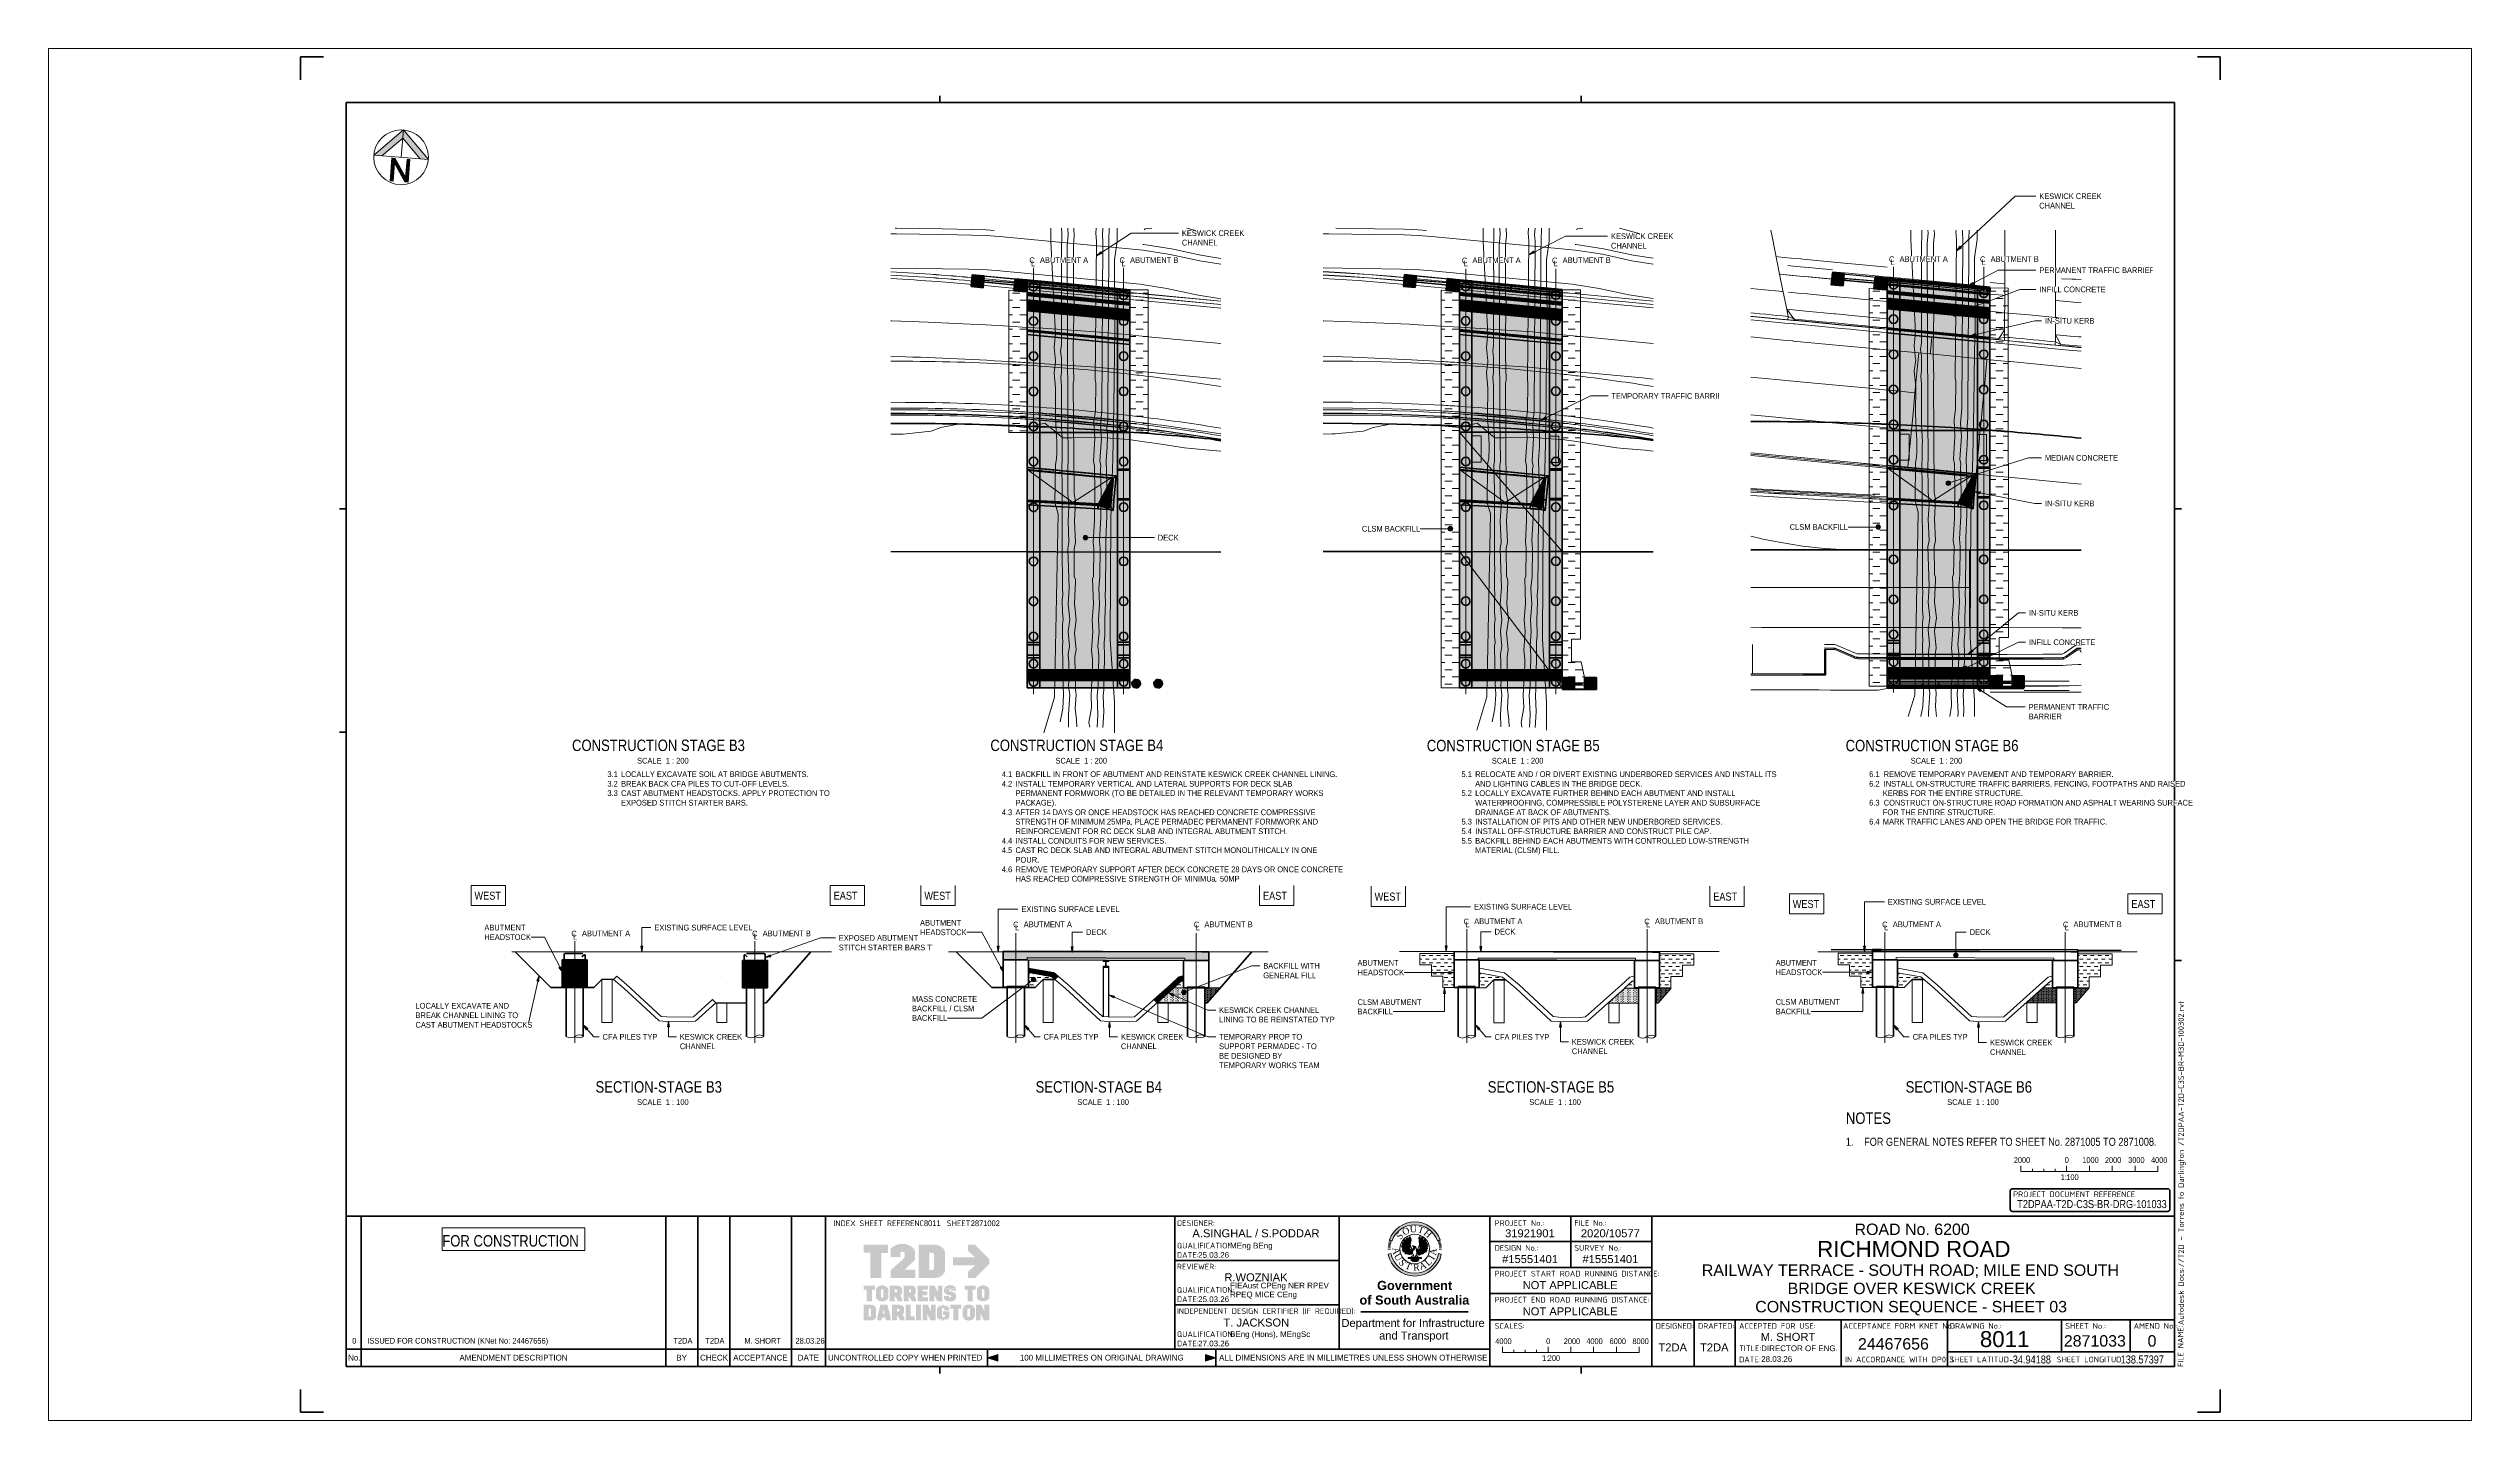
# Paper-space layout 'Layout1' of a CAD drawing. Header units: metres. Extents: x -0.11 to 0.95, y 0 to 0.6.
# The model-space entities are those that its viewports show. They can reach past a viewport. Long polylines and large blocks are cut down to what shows.
import ezdxf

# ---------------------------------------------------------------- set-up
doc = ezdxf.new("R2010")
doc.units = ezdxf.units.M
for name, pattern in [('ControlLine', [0.02, 0.0125, -0.0025, 0.0025, -0.0025]), ('Demolished', [0.007144, 0.004763, -0.002381]), ('IMPORT-FURN-WBeam _LHS_', [0.004, 0, 0, 0.004, 0]), ('IMPORT-LNMK-LaneLine3 _3_', [0.012, 0.003, -0.009]), ('IMPORT-LNMK-LineCont _3_', [0.004, 0.001, -0.003]), ('IMPORT-LNMK-LinePath', [0.008, 0.001, -0.007]), ('JacobsDash', [0.0045, 0.003, -0.0015]), ('JacobsDoubleCenter', [0.0255, 0.015, -0.0015, 0.003, -0.0015, 0.003, -0.0015]), ('JacobsGridLine', [0.0145, 0.01, -0.001, 0.0025, -0.001])]:
    doc.linetypes.add(name, pattern=pattern)
doc.layers.get('Defpoints').update_dxf_attribs({"color": 41})
for name, color, linetype, lineweight in [('A-ANNO-NOTE-STAMP', 10, 'Continuous', 18), ('BRIDGE-ABUTMENT-CONC', 7, 'Continuous', 40), ('BRIDGE-FRAMING-LINE-18-HID', 7, 'JacobsDash', 18), ('BRIDGE-G-IMPT', 7, 'Continuous', 13), ('BRIDGE-HDRAIL', 7, 'Continuous', 15), ('D-BDGE', 7, 'Continuous', 13), ('D-BDGE-18-SOLID', 7, 'Continuous', 9), ('D-BDGE-FLOOR', 7, 'Continuous', 40), ('D-BDGE-FLOOR-HID', 7, 'JacobsDash', 18), ('D-BDGE-FLOOR-PAT', 7, 'Continuous', 40), ('D-BDGE-FNDN', 7, 'Continuous', 40), ('D-BDGE-FNDN-LINES-18-HID', 7, 'JacobsDash', 18), ('D-BDGE-FNDN-PILE-CAP', 7, 'Continuous', 40), ('D-BDGE-FNDN-PILE-CONC', 7, 'Continuous', 40), ('D-BDGE-FRAMING', 7, 'Continuous', 40), ('D-BDGE-GEN-MOD', 7, 'Continuous', 25), ('D-BDGE-HDRAIL', 7, 'Continuous', 15), ('D-BDGE-LINE', 7, 'Continuous', 9), ('D-ENHA-ANNO-SYMB', 7, 'Continuous', 50), ('D-ENHA-GEN-LINE', 7, 'Continuous', 9), ('D-ENHA-GEN-LINE-GRIDS', 7, 'Continuous', 9), ('D-ENHA-TEXT', 7, 'Continuous', 9), ('D-ENHA-TITLEBLOCK', 7, 'Continuous', 9), ('G-ANNO-TTLB', 7, 'Continuous', 18)]:
    doc.layers.add(name, color=color, linetype=linetype, lineweight=lineweight)
doc.layers.add('D-BDGE-ANNO-NPLT', color=191, linetype='Continuous', plot=False)
doc.layers.get('D-BDGE-ANNO-NPLT').freeze()
doc.styles.add('Arial', font='arial.ttf', dxfattribs={"height": 0.0025})
doc.styles.add('Arial Narrow', font='ARIALN.TTF', dxfattribs={"height": 0.0025})
doc.styles.add('Arial Narrow_1', font='ARIALN.TTF', dxfattribs={"height": 0.5})
doc.styles.add('Arial Narrow_2', font='ARIALN.TTF', dxfattribs={"height": 0.25})
doc.styles.add('Arial Narrow_3', font='ARIALN.TTF', dxfattribs={"height": 0.35})
doc.styles.add('Arial Narrow_4', font='ARIALN.TTF', dxfattribs={"height": 0.0035})
doc.styles.add('Arial Narrow_5', font='ARIALN.TTF', dxfattribs={"height": 0.005})
doc.styles.add('Arial Narrow_6', font='ARIALN.TTF', dxfattribs={"width": 0.9, "height": 0.0025})
doc.styles.add('Arial_1', font='arial.ttf', dxfattribs={"height": 0.0035})
doc.styles.add('Arial_2', font='arial.ttf', dxfattribs={"height": 0.005})
doc.styles.add('Arial_3', font='arial.ttf', dxfattribs={"height": 0.007})
doc.styles.add('Arial_B', font='arialbd.ttf', dxfattribs={"height": 0.004})
doc.styles.add('ISOCPEUR', font='isocpeur.ttf', dxfattribs={"height": 0.0025})
doc.styles.add('Times New Roman', font='times.ttf', dxfattribs={"height": 0.008001})
pattern_1 = [(0, (751.43576, 17.354), (0.01984, 0.03969), [0.00335, -0.03633])]
pattern_2 = [(0, (772.47506, 17.354), (0.16129, 0.16129), [0.16129, -0.16129])]
pattern_3 = [(0, (772.475064, 17.354), (0.01984, 0.03969), [0.00335, -0.03633])]
pattern_4 = [(0, (793.49983, 17.354), (0.16129, 0.16129), [0.16129, -0.16129])]
pattern_5 = [(0, (793.499825, 17.354), (0.01984, 0.03969), [0.00335, -0.03633])]

# ---------------------------------------------------------------- blocks, each defined once
blk = doc.blocks.new('T2DPAA-T2D-PWA-DE-XRF-000001 - Drawing3_dwg-6272381-CONSTRUCTION SEQUENCE - SHEET 03')
at = {"layer": 'BRIDGE-G-IMPT'}
h = blk.add_hatch(color=256, dxfattribs=at)
edge = h.paths.add_edge_path()
edge.add_line((0.1549, 0.1015), (0.1515, 0.1021))
edge.add_arc((0.1226, 0.1077), 0.0295, 190.997, 349.003, ccw=False)
edge.add_line((0.0937, 0.1021), (0.0903, 0.1015))
edge.add_arc((0.1226, 0.1077), 0.0329, 190.997, 349.003)
edge = h.paths.add_edge_path()
edge.add_arc((0.1226, 0.1077), 0.0329, 20.0475, 159.9525, ccw=False)
edge.add_line((0.1535, 0.119), (0.1503, 0.1178))
edge.add_arc((0.1226, 0.1077), 0.0295, 20.0475, 159.9525)
edge.add_line((0.0949, 0.1178), (0.0917, 0.119))
h = blk.add_hatch(color=256, dxfattribs=at)
edge = h.paths.add_edge_path()
edge.add_arc((0.1226, 0.1077), 0.0329, 161.3902, 162.9856, ccw=False)
edge.add_line((0.0915, 0.1183), (0.0914, 0.1182))
edge.add_line((0.0915, 0.1183), (0.0947, 0.1172))
edge.add_line((0.0947, 0.1171), (0.0947, 0.1172))
edge.add_arc((0.1226, 0.1077), 0.0295, 161.3902, 162.9856)
edge.add_line((0.0944, 0.1163), (0.0911, 0.1174))
h = blk.add_hatch(color=256, dxfattribs=at)
edge = h.paths.add_edge_path()
edge.add_line((0.1206, 0.1074), (0.1207, 0.1074))
edge.add_line((0.1207, 0.1074), (0.1206, 0.1074))
edge = h.paths.add_edge_path()
edge.add_line((0.1166, 0.11), (0.1166, 0.1074))
edge.add_line((0.1166, 0.1074), (0.1183, 0.1065))
edge.add_line((0.1183, 0.1065), (0.119, 0.1076))
edge.add_line((0.119, 0.1076), (0.1204, 0.1079))
edge.add_line((0.1204, 0.1079), (0.1207, 0.1074))
edge.add_line((0.1207, 0.1074), (0.1211, 0.1067))
edge.add_line((0.1211, 0.1067), (0.1187, 0.1008))
edge.add_line((0.1187, 0.1008), (0.1178, 0.1012))
edge.add_line((0.1178, 0.1012), (0.1166, 0.1008))
edge.add_line((0.1166, 0.1008), (0.1161, 0.1012))
edge.add_line((0.1161, 0.1012), (0.1147, 0.101))
edge.add_line((0.1147, 0.101), (0.1143, 0.1017))
edge.add_line((0.1143, 0.1017), (0.1131, 0.1012))
edge.add_line((0.1131, 0.1012), (0.1128, 0.1022))
edge.add_line((0.1128, 0.1022), (0.1119, 0.1019))
edge.add_line((0.1119, 0.1019), (0.1119, 0.1029))
edge.add_line((0.1119, 0.1029), (0.1105, 0.1027))
edge.add_line((0.1105, 0.1027), (0.1107, 0.1043))
edge.add_line((0.1107, 0.1043), (0.1091, 0.1041))
edge.add_line((0.1091, 0.1041), (0.1095, 0.1057))
edge.add_line((0.1095, 0.1057), (0.1077, 0.106))
edge.add_line((0.1077, 0.106), (0.1081, 0.1069))
edge.add_line((0.1081, 0.1069), (0.1072, 0.1074))
edge.add_line((0.1072, 0.1074), (0.1081, 0.1091))
edge.add_line((0.1081, 0.1091), (0.1069, 0.11))
edge.add_line((0.1069, 0.11), (0.1081, 0.1112))
edge.add_line((0.1081, 0.1112), (0.1069, 0.1122))
edge.add_line((0.1069, 0.1122), (0.1085, 0.113))
edge.add_line((0.1085, 0.113), (0.1072, 0.1143))
edge.add_line((0.1072, 0.1143), (0.1095, 0.1145))
edge.add_line((0.1095, 0.1145), (0.1081, 0.116))
edge.add_line((0.1081, 0.116), (0.1105, 0.116))
edge.add_line((0.1105, 0.116), (0.1088, 0.1179))
edge.add_line((0.1088, 0.1179), (0.1119, 0.1163))
edge.add_line((0.1119, 0.1163), (0.1105, 0.1193))
edge.add_line((0.1105, 0.1193), (0.1138, 0.1172))
edge.add_line((0.1138, 0.1172), (0.1121, 0.121))
edge.add_line((0.1121, 0.121), (0.1147, 0.1181))
edge.add_line((0.1147, 0.1181), (0.1143, 0.1224))
edge.add_line((0.1143, 0.1224), (0.1159, 0.1188))
edge.add_line((0.1159, 0.1188), (0.1166, 0.1236))
edge.add_line((0.1166, 0.1236), (0.1171, 0.1207))
edge.add_line((0.1171, 0.1207), (0.1178, 0.1214))
edge.add_line((0.1178, 0.1214), (0.118, 0.1179))
edge.add_line((0.118, 0.1179), (0.1171, 0.1131))
edge.add_line((0.1171, 0.1131), (0.1178, 0.111))
edge.add_line((0.1178, 0.111), (0.1166, 0.11))
for points in [[(0.1105, 0.1193), (0.1088, 0.1179), (0.1119, 0.1163)], [(0.1369, 0.1093), (0.1385, 0.1081), (0.1367, 0.1074), (0.1376, 0.106), (0.1357, 0.106), (0.1367, 0.1043), (0.1348, 0.1043), (0.1348, 0.1031), (0.1336, 0.1034), (0.1331, 0.1022), (0.1322, 0.1024), (0.1317, 0.1015), (0.1305, 0.1017), (0.1301, 0.101), (0.1296, 0.1015), (0.1291, 0.1005), (0.1286, 0.1008), (0.1277, 0.1003), (0.1275, 0.101), (0.1268, 0.1003), (0.1251, 0.1029), (0.1242, 0.1065), (0.1246, 0.1076), (0.1263, 0.1076), (0.127, 0.1067), (0.1284, 0.1072), (0.1291, 0.11), (0.1275, 0.1112), (0.1282, 0.1133), (0.1275, 0.1219), (0.1284, 0.121), (0.1289, 0.1236), (0.1294, 0.1193), (0.1312, 0.1226), (0.1305, 0.1191), (0.1331, 0.1212), (0.1317, 0.1179), (0.1348, 0.1195), (0.1324, 0.116), (0.1364, 0.1179), (0.1341, 0.1155), (0.1371, 0.116), (0.1355, 0.1143), (0.1381, 0.1141), (0.1364, 0.1131), (0.1383, 0.1124), (0.1367, 0.1114), (0.1385, 0.11)], [(0.1312, 0.1226), (0.1331, 0.1212), (0.1305, 0.1191)], [(0.1348, 0.1195), (0.1364, 0.1179), (0.1324, 0.116)], [(0.1069, 0.1122), (0.1069, 0.11), (0.1081, 0.1112)], [(0.1081, 0.116), (0.1072, 0.1143), (0.1095, 0.1145)], [(0.1077, 0.106), (0.1091, 0.1041), (0.1095, 0.1057)], [(0.1105, 0.1027), (0.1119, 0.1019), (0.1119, 0.1029)], [(0.1225, 0.0967), (0.1233, 0.0985), (0.1277, 0.0943), (0.1263, 0.0929), (0.1237, 0.092), (0.1202, 0.0924), (0.1176, 0.0943), (0.1218, 0.0984)], [(0.1291, 0.1005), (0.1301, 0.101), (0.1296, 0.1015)], [(0.1317, 0.1015), (0.1331, 0.1022), (0.1322, 0.1024)], [(0.1383, 0.1124), (0.1381, 0.1141), (0.1364, 0.1131)]]:
    blk.add_hatch(color=256, dxfattribs=at).paths.add_polyline_path(points)
h = blk.add_hatch(color=256, dxfattribs=at)
edge = h.paths.add_edge_path()
edge.add_line((0.154, 0.1174), (0.1508, 0.1163))
edge.add_arc((0.1226, 0.1077), 0.0295, 17.0144, 18.6098)
edge.add_line((0.1505, 0.1172), (0.1505, 0.1171))
edge.add_line((0.1505, 0.1172), (0.1537, 0.1183))
edge.add_line((0.1538, 0.1182), (0.1537, 0.1183))
edge.add_arc((0.1226, 0.1077), 0.0329, 17.0144, 18.6098, ccw=False)
h = blk.add_hatch(color=256, dxfattribs=at)
edge = h.paths.add_edge_path()
edge.add_line((0.0931, 0.1083), (0.0897, 0.1083))
edge.add_arc((0.1226, 0.1077), 0.0329, 177.3415, 178.9368, ccw=False)
edge.add_line((0.0897, 0.1094), (0.0897, 0.1093))
edge.add_line((0.0897, 0.1094), (0.0932, 0.1092))
edge.add_line((0.0932, 0.1091), (0.0932, 0.1092))
edge.add_arc((0.1226, 0.1077), 0.0295, 177.3415, 178.9368)
h = blk.add_hatch(color=256, dxfattribs=at)
edge = h.paths.add_edge_path()
edge.add_line((0.0931, 0.1069), (0.0897, 0.1068))
edge.add_arc((0.1226, 0.1077), 0.0329, 180, 181.5953, ccw=False)
edge.add_line((0.0897, 0.1078), (0.0897, 0.1077))
edge.add_line((0.0897, 0.1078), (0.0931, 0.1078))
edge.add_line((0.0931, 0.1077), (0.0931, 0.1078))
edge.add_arc((0.1226, 0.1077), 0.0295, 180, 181.5953)
h = blk.add_hatch(color=256, dxfattribs=at)
edge = h.paths.add_edge_path()
edge.add_arc((0.1226, 0.1077), 0.0329, 174.6829, 176.2783, ccw=False)
edge.add_line((0.0899, 0.1109), (0.0898, 0.1108))
edge.add_line((0.0899, 0.1109), (0.0933, 0.1106))
edge.add_line((0.0933, 0.1105), (0.0933, 0.1106))
edge.add_arc((0.1226, 0.1077), 0.0295, 174.6829, 176.2783)
edge.add_line((0.0932, 0.1096), (0.0898, 0.1099))
h = blk.add_hatch(color=256, dxfattribs=at)
edge = h.paths.add_edge_path()
edge.add_arc((0.1226, 0.1077), 0.0329, 172.0244, 173.6197, ccw=False)
edge.add_line((0.09, 0.1124), (0.09, 0.1123))
edge.add_line((0.09, 0.1124), (0.0934, 0.1119))
edge.add_line((0.0934, 0.1118), (0.0934, 0.1119))
edge.add_arc((0.1226, 0.1077), 0.0295, 172.0244, 173.6197)
edge.add_line((0.0933, 0.111), (0.0899, 0.1114))
h = blk.add_hatch(color=256, dxfattribs=at)
edge = h.paths.add_edge_path()
edge.add_arc((0.1226, 0.1077), 0.0329, 169.3658, 170.9612, ccw=False)
edge.add_line((0.0903, 0.1139), (0.0903, 0.1138))
edge.add_line((0.0903, 0.1139), (0.0937, 0.1133))
edge.add_line((0.0936, 0.1132), (0.0937, 0.1133))
edge.add_arc((0.1226, 0.1077), 0.0295, 169.3658, 170.9612)
edge.add_line((0.0935, 0.1124), (0.0901, 0.1129))
h = blk.add_hatch(color=256, dxfattribs=at)
edge = h.paths.add_edge_path()
edge.add_arc((0.1226, 0.1077), 0.0329, 166.7073, 168.3026, ccw=False)
edge.add_line((0.0906, 0.1154), (0.0906, 0.1153))
edge.add_line((0.0906, 0.1154), (0.0939, 0.1146))
edge.add_line((0.0939, 0.1145), (0.0939, 0.1146))
edge.add_arc((0.1226, 0.1077), 0.0295, 166.7073, 168.3026)
edge.add_line((0.0937, 0.1137), (0.0904, 0.1144))
h = blk.add_hatch(color=256, dxfattribs=at)
edge = h.paths.add_edge_path()
edge.add_line((0.0941, 0.115), (0.0907, 0.1159))
edge.add_arc((0.1226, 0.1077), 0.0329, 164.0488, 165.6441, ccw=False)
edge.add_line((0.091, 0.1169), (0.091, 0.1168))
edge.add_line((0.091, 0.1169), (0.0943, 0.1159))
edge.add_line((0.0943, 0.1158), (0.0943, 0.1159))
edge.add_arc((0.1226, 0.1077), 0.0295, 164.0488, 165.6441)
h = blk.add_hatch(color=256, dxfattribs=at)
edge = h.paths.add_edge_path()
edge.add_line((0.1232, 0.1095), (0.1225, 0.1076))
edge.add_line((0.1225, 0.1076), (0.1207, 0.1074))
edge.add_line((0.1207, 0.1074), (0.1207, 0.1074))
edge.add_line((0.1207, 0.1074), (0.1216, 0.1086))
edge.add_line((0.1216, 0.1086), (0.1197, 0.1119))
edge.add_line((0.1197, 0.1119), (0.1232, 0.1107))
edge.add_line((0.1232, 0.1107), (0.1239, 0.1098))
edge.add_line((0.1239, 0.1098), (0.1232, 0.1095))
h = blk.add_hatch(color=256, dxfattribs=at)
edge = h.paths.add_edge_path()
edge.add_arc((0.1226, 0.1077), 0.0295, 14.3559, 15.9512)
edge.add_line((0.1509, 0.1159), (0.1509, 0.1158))
edge.add_line((0.1509, 0.1159), (0.1542, 0.1169))
edge.add_line((0.1542, 0.1168), (0.1542, 0.1169))
edge.add_arc((0.1226, 0.1077), 0.0329, 14.3559, 15.9512, ccw=False)
edge.add_line((0.1545, 0.1159), (0.1511, 0.115))
h = blk.add_hatch(color=256, dxfattribs=at)
edge = h.paths.add_edge_path()
edge.add_line((0.1548, 0.1144), (0.1514, 0.1137))
edge.add_arc((0.1226, 0.1077), 0.0295, 11.6974, 13.2927)
edge.add_line((0.1512, 0.1146), (0.1513, 0.1145))
edge.add_line((0.1512, 0.1146), (0.1546, 0.1154))
edge.add_line((0.1546, 0.1153), (0.1546, 0.1154))
edge.add_arc((0.1226, 0.1077), 0.0329, 11.6974, 13.2927, ccw=False)
h = blk.add_hatch(color=256, dxfattribs=at)
edge = h.paths.add_edge_path()
edge.add_arc((0.1226, 0.1077), 0.0295, 9.0388, 10.6342)
edge.add_line((0.1515, 0.1133), (0.1515, 0.1132))
edge.add_line((0.1515, 0.1133), (0.1549, 0.1139))
edge.add_line((0.1549, 0.1138), (0.1549, 0.1139))
edge.add_arc((0.1226, 0.1077), 0.0329, 9.0388, 10.6342, ccw=False)
edge.add_line((0.1551, 0.1129), (0.1517, 0.1124))
h = blk.add_hatch(color=256, dxfattribs=at)
edge = h.paths.add_edge_path()
edge.add_arc((0.1226, 0.1077), 0.0295, 6.3803, 7.9756)
edge.add_line((0.1518, 0.1119), (0.1518, 0.1118))
edge.add_line((0.1518, 0.1119), (0.1552, 0.1124))
edge.add_line((0.1552, 0.1123), (0.1552, 0.1124))
edge.add_arc((0.1226, 0.1077), 0.0329, 6.3803, 7.9756, ccw=False)
edge.add_line((0.1553, 0.1114), (0.1519, 0.111))
h = blk.add_hatch(color=256, dxfattribs=at)
edge = h.paths.add_edge_path()
edge.add_line((0.1554, 0.1099), (0.152, 0.1096))
edge.add_arc((0.1226, 0.1077), 0.0295, 3.7217, 5.3171)
edge.add_line((0.1519, 0.1106), (0.1519, 0.1105))
edge.add_line((0.1519, 0.1106), (0.1553, 0.1109))
edge.add_line((0.1553, 0.1108), (0.1553, 0.1109))
edge.add_arc((0.1226, 0.1077), 0.0329, 3.7217, 5.3171, ccw=False)
h = blk.add_hatch(color=256, dxfattribs=at)
edge = h.paths.add_edge_path()
edge.add_line((0.1555, 0.1083), (0.1521, 0.1083))
edge.add_arc((0.1226, 0.1077), 0.0295, 1.0632, 2.6585)
edge.add_line((0.152, 0.1092), (0.152, 0.1091))
edge.add_line((0.152, 0.1092), (0.1554, 0.1094))
edge.add_line((0.1555, 0.1093), (0.1554, 0.1094))
edge.add_arc((0.1226, 0.1077), 0.0329, 1.0632, 2.6585, ccw=False)
h = blk.add_hatch(color=256, dxfattribs=at)
edge = h.paths.add_edge_path()
edge.add_line((0.1555, 0.1068), (0.152, 0.1069))
edge.add_arc((0.1226, 0.1077), 0.0295, 358.4047, 360)
edge.add_line((0.1521, 0.1078), (0.1521, 0.1077))
edge.add_line((0.1521, 0.1078), (0.1555, 0.1078))
edge.add_line((0.1555, 0.1077), (0.1555, 0.1078))
edge.add_arc((0.1226, 0.1077), 0.0329, 358.4047, 360, ccw=False)
for p, q in [((0.0917, 0.119), (0.0949, 0.1178)), ((0.1105, 0.1193), (0.1088, 0.1179)), ((0.1119, 0.1163), (0.1105, 0.1193)), ((0.1305, 0.1191), (0.1312, 0.1226)), ((0.1331, 0.1212), (0.1305, 0.1191)), ((0.1312, 0.1226), (0.1331, 0.1212)), ((0.1324, 0.116), (0.1348, 0.1195)), ((0.1348, 0.1195), (0.1364, 0.1179)), ((0.1503, 0.1178), (0.1535, 0.119)), ((0.0903, 0.1015), (0.0937, 0.1021)), ((0.1069, 0.1122), (0.1069, 0.11)), ((0.1081, 0.1112), (0.1069, 0.1122)), ((0.1069, 0.11), (0.1081, 0.1112)), ((0.1081, 0.116), (0.1072, 0.1143)), ((0.1072, 0.1143), (0.1095, 0.1145)), ((0.1077, 0.106), (0.1091, 0.1041)), ((0.1095, 0.1057), (0.1077, 0.106)), ((0.1095, 0.1145), (0.1081, 0.116)), ((0.1088, 0.1179), (0.1119, 0.1163)), ((0.1091, 0.1041), (0.1095, 0.1057)), ((0.1119, 0.1029), (0.1105, 0.1027)), ((0.1105, 0.1027), (0.1119, 0.1019)), ((0.1119, 0.1019), (0.1119, 0.1029)), ((0.115, 0.0967), (0.1197, 0.0967)), ((0.1211, 0.1003), (0.1173, 0.0974)), ((0.1244, 0.1003), (0.1272, 0.0974)), ((0.1256, 0.0967), (0.1308, 0.0967)), ((0.1296, 0.1015), (0.1291, 0.1005)), ((0.1291, 0.1005), (0.1301, 0.101)), ((0.1301, 0.101), (0.1296, 0.1015)), ((0.1322, 0.1024), (0.1317, 0.1015)), ((0.1317, 0.1015), (0.1331, 0.1022)), ((0.1331, 0.1022), (0.1322, 0.1024)), ((0.1364, 0.1179), (0.1324, 0.116)), ((0.1381, 0.1141), (0.1364, 0.1131)), ((0.1364, 0.1131), (0.1383, 0.1124)), ((0.1383, 0.1124), (0.1381, 0.1141)), ((0.1515, 0.1021), (0.1549, 0.1015))]:
    blk.add_line(p, q, dxfattribs=at)
at = {"layer": 'BRIDGE-G-IMPT', "flags": 128}
for points in [[(0.1085, 0.113), (0.1072, 0.1143), (0.1095, 0.1145), (0.1081, 0.116), (0.1105, 0.116), (0.1088, 0.1179), (0.1119, 0.1163), (0.1105, 0.1193), (0.1138, 0.1172), (0.1121, 0.121), (0.1147, 0.1181), (0.1143, 0.1224), (0.1159, 0.1188), (0.1166, 0.1236), (0.1171, 0.1207), (0.1178, 0.1214), (0.118, 0.1179), (0.1171, 0.1131), (0.119, 0.1076), (0.1204, 0.1079), (0.1211, 0.1067), (0.1187, 0.1008), (0.1178, 0.1012), (0.1166, 0.1008), (0.1161, 0.1012), (0.1147, 0.101), (0.1143, 0.1017), (0.1131, 0.1012), (0.1128, 0.1022), (0.1119, 0.1019), (0.1119, 0.1029), (0.1105, 0.1027), (0.1107, 0.1043), (0.1091, 0.1041), (0.1095, 0.1057), (0.1077, 0.106), (0.1081, 0.1069), (0.1072, 0.1074), (0.1081, 0.1091), (0.1069, 0.11), (0.1081, 0.1112), (0.1069, 0.1122), (0.1087, 0.1131)], [(0.1199, 0.1031), (0.1225, 0.0967), (0.1251, 0.1029), (0.1242, 0.1065), (0.1246, 0.1076), (0.1263, 0.1076), (0.1282, 0.1133), (0.1275, 0.1219), (0.1284, 0.121), (0.1289, 0.1236), (0.1294, 0.1193), (0.1312, 0.1226), (0.1305, 0.1191), (0.1331, 0.1212), (0.1317, 0.1179), (0.1348, 0.1195), (0.1324, 0.116), (0.1364, 0.1179), (0.1341, 0.1155), (0.1371, 0.116), (0.1355, 0.1143), (0.1381, 0.1141), (0.1364, 0.1131), (0.1383, 0.1124), (0.1367, 0.1114), (0.1385, 0.11), (0.1369, 0.1093), (0.1385, 0.1081), (0.1367, 0.1074), (0.1376, 0.106), (0.1357, 0.106), (0.1367, 0.1043), (0.1348, 0.1043), (0.1348, 0.1031), (0.1336, 0.1034), (0.1331, 0.1022), (0.1322, 0.1024), (0.1317, 0.1015), (0.1305, 0.1017), (0.1301, 0.101), (0.1296, 0.1015), (0.1291, 0.1005), (0.1286, 0.1008), (0.1277, 0.1003), (0.1275, 0.101), (0.1268, 0.1003), (0.1251, 0.1029)], [(0.1206, 0.0974), (0.1145, 0.0974), (0.1145, 0.0962), (0.1194, 0.0962)], [(0.119, 0.1076), (0.1183, 0.1065), (0.1166, 0.1074), (0.1166, 0.11), (0.1178, 0.111)], [(0.1218, 0.0984), (0.1176, 0.0943), (0.1202, 0.0924), (0.1237, 0.092), (0.1263, 0.0929), (0.1277, 0.0943), (0.1233, 0.0985)], [(0.1239, 0.1098), (0.1244, 0.1091), (0.1246, 0.1076)], [(0.1246, 0.0974), (0.1308, 0.0974), (0.1308, 0.0962), (0.126, 0.0962)], [(0.1263, 0.1076), (0.127, 0.1067), (0.1284, 0.1072), (0.1291, 0.11), (0.1275, 0.1112)]]:
    blk.add_lwpolyline(points, dxfattribs=at)
blk.add_lwpolyline([(0.1206, 0.1074), (0.1216, 0.1086), (0.1197, 0.1119), (0.1232, 0.1107), (0.1239, 0.1098), (0.1232, 0.1095), (0.1225, 0.1076)], close=True, dxfattribs=at)
at = {"layer": 'BRIDGE-G-IMPT'}
blk.add_circle((0.1226, 0.1077), 0.018, dxfattribs=at)
for radius, start, end in [(0.0329, 20.0475, 159.9525), (0.0295, 20.0475, 159.9525), (0.0329, 190.997, 349.003), (0.0295, 190.997, 349.003)]:
    blk.add_arc((0.1226, 0.1077), radius, start, end, dxfattribs=at)
at = {"layer": 'BRIDGE-G-IMPT', "lineweight": 9, "char_height": 0.008, "attachment_point": 2, "line_spacing_factor": 1.029793, "style": 'Times New Roman'}
for s, insert, width, rotation in [('S', (0.1012, 0.1263), 0.008041, 49.0663), ('O', (0.1099, 0.133), 0.010353, 26.6943), ('U', (0.1205, 0.136), 0.010353, 4.3222), ('T', (0.1314, 0.1347), 0.008744, 341.9502), ('H', (0.141, 0.1293), 0.010353, 319.5782), ('A', (0.104, 0.106), 0.010353, 279.6978), ('U', (0.1058, 0.0996), 0.010353, 300.15), ('S', (0.1107, 0.0935), 0.008041, 310.3575), ('T', (0.1164, 0.0903), 0.008744, 336.9699), ('R', (0.1244, 0.0893), 0.009549, 3.701), ('A', (0.1307, 0.0909), 0.010353, 21.3382), ('L', (0.1363, 0.0949), 0.008744, 42.375), ('I', (0.1395, 0.0995), 0.004825, 60.5783), ('A', (0.141, 0.1048), 0.010353, 83.64)]:
    blk.add_mtext(s, dxfattribs=dict(at, insert=insert, width=width, rotation=rotation))
blk = doc.blocks.new('T2DPAA-T2D-PWA-DE-XRF-000001 - Standard-7771761-CONSTRUCTION SEQUENCE - SHEET 03')
at = {"layer": 'BRIDGE-G-IMPT', "lineweight": 9}
for points in [[(0.3055, 0.0254), (0.3055, 0.0239), (0.3055, 0.0224), (0.301, 0.0239)], [(0.3965, 0.0254), (0.401, 0.0239), (0.3965, 0.0224), (0.3965, 0.0239)]]:
    blk.add_hatch(color=256, dxfattribs=at).paths.add_polyline_path(points)
at = {"layer": 'D-ENHA-TITLEBLOCK', "true_color": 0x1d4a5c}
h = blk.add_hatch(color=139, dxfattribs=at)
edge = h.paths.add_edge_path()
edge.add_line((0.2623, 0.0443), (0.2623, 0.0452))
edge.add_arc((0.2616, 0.044), 0.00145, 58.8241, 99.793)
edge.add_line((0.2613, 0.0454), (0.2613, 0.0441))
edge.add_arc((0.2616, 0.0455), 0.00141, 259.7202, 301.6629)
edge = h.paths.add_edge_path()
edge.add_arc((0.2625, 0.0448), 0.00224, 301.808, 330.1086, ccw=False)
edge.add_line((0.2637, 0.0429), (0.2645, 0.0415))
edge.add_line((0.2645, 0.0415), (0.2645, 0.0403))
edge.add_line((0.2645, 0.0403), (0.2627, 0.0403))
edge.add_line((0.2627, 0.0403), (0.2613, 0.0425))
edge.add_line((0.2613, 0.0425), (0.2613, 0.0403))
edge.add_line((0.2613, 0.0403), (0.2591, 0.0403))
edge.add_line((0.2591, 0.0403), (0.2591, 0.0471))
edge.add_line((0.2591, 0.0471), (0.2624, 0.0471))
edge.add_arc((0.2623, 0.0446), 0.00248, 32.8357, 87.7033, ccw=False)
edge.add_line((0.2644, 0.046), (0.2644, 0.0437))
edge = h.paths.add_edge_path()
edge.add_line((0.2674, 0.0527), (0.2674, 0.0537))
edge.add_arc((0.2667, 0.0524), 0.00145, 58.8241, 99.793)
edge.add_line((0.2665, 0.0539), (0.2665, 0.0526))
edge.add_arc((0.2667, 0.0539), 0.00141, 259.7202, 301.6629)
edge = h.paths.add_edge_path()
edge.add_arc((0.2676, 0.0532), 0.00224, 301.808, 330.1086, ccw=False)
edge.add_line((0.2688, 0.0513), (0.2696, 0.0499))
edge.add_line((0.2696, 0.0499), (0.2696, 0.0487))
edge.add_line((0.2696, 0.0487), (0.2678, 0.0487))
edge.add_line((0.2678, 0.0487), (0.2664, 0.051))
edge.add_line((0.2664, 0.051), (0.2664, 0.0487))
edge.add_line((0.2664, 0.0487), (0.2642, 0.0487))
edge.add_line((0.2642, 0.0487), (0.2642, 0.0555))
edge.add_line((0.2642, 0.0555), (0.2676, 0.0555))
edge.add_arc((0.2675, 0.0531), 0.00248, 32.8357, 87.7033, ccw=False)
edge.add_line((0.2695, 0.0544), (0.2695, 0.0521))
edge = h.paths.add_edge_path()
edge.add_line((0.2499, 0.0422), (0.2499, 0.0452))
edge.add_arc((0.2491, 0.0441), 0.00138, 56.3448, 98.7814)
edge.add_line((0.2489, 0.0454), (0.2489, 0.0419))
edge.add_arc((0.2491, 0.0433), 0.00138, 261.2186, 303.6552)
edge = h.paths.add_edge_path()
edge.add_line((0.2613, 0.0527), (0.2613, 0.0537))
edge.add_arc((0.2606, 0.0524), 0.00145, 58.8241, 99.793)
edge.add_line((0.2603, 0.0539), (0.2603, 0.0526))
edge.add_arc((0.2606, 0.0539), 0.00141, 259.7202, 301.6629)
edge = h.paths.add_edge_path()
edge.add_line((0.2502, 0.0403), (0.2467, 0.0403))
edge.add_line((0.2467, 0.0403), (0.2467, 0.0471))
edge.add_line((0.2467, 0.0471), (0.2501, 0.0471))
edge.add_arc((0.25, 0.0447), 0.00241, 26.2483, 85.5583, ccw=False)
edge.add_line((0.2521, 0.0457), (0.2521, 0.0416))
edge.add_arc((0.2502, 0.0424), 0.00209, 270, 338.4707, ccw=False)
h.paths.add_polyline_path([(0.2555, 0.0451), (0.255, 0.0432), (0.2559, 0.0432)])
h.paths.add_polyline_path([(0.2585, 0.0415), (0.2585, 0.0403), (0.2564, 0.0403), (0.2562, 0.0415), (0.2547, 0.0415), (0.2544, 0.0403), (0.2526, 0.0403), (0.2526, 0.0415), (0.254, 0.0471), (0.2571, 0.0471)])
h.paths.add_polyline_path([(0.2673, 0.042), (0.269, 0.042), (0.269, 0.0403), (0.2651, 0.0403), (0.2651, 0.0471), (0.2673, 0.0471)])
h.paths.add_polyline_path([(0.2718, 0.0403), (0.2696, 0.0403), (0.2696, 0.0471), (0.2718, 0.0471)])
h.paths.add_polyline_path([(0.2762, 0.0441), (0.2762, 0.0471), (0.2782, 0.0471), (0.2782, 0.0403), (0.2759, 0.0403), (0.2746, 0.0432), (0.2746, 0.0403), (0.2725, 0.0403), (0.2725, 0.0471), (0.2748, 0.0471)])
edge = h.paths.add_edge_path()
edge.add_arc((0.2817, 0.0424), 0.000774, 214.5178, 325.4822)
edge.add_line((0.2823, 0.0419), (0.2823, 0.0427))
edge.add_line((0.2823, 0.0427), (0.2815, 0.0427))
edge.add_line((0.2815, 0.0427), (0.2815, 0.0443))
edge.add_line((0.2815, 0.0443), (0.2842, 0.0443))
edge.add_line((0.2842, 0.0443), (0.2842, 0.0415))
edge.add_arc((0.2819, 0.0428), 0.00262, 274.1131, 330.4929, ccw=False)
edge.add_arc((0.2815, 0.0434), 0.00327, 260.2337, 279.7663, ccw=False)
edge.add_arc((0.2812, 0.0429), 0.00275, 208.3817, 264.7517, ccw=False)
edge.add_line((0.2788, 0.0416), (0.2788, 0.0458))
edge.add_arc((0.2812, 0.0445), 0.00268, 94.8448, 152.8409, ccw=False)
edge.add_arc((0.2815, 0.0424), 0.00482, 83.0812, 96.9188, ccw=False)
edge.add_arc((0.2818, 0.0444), 0.00278, 31.3102, 83.6241, ccw=False)
edge.add_line((0.2842, 0.0459), (0.2842, 0.0447))
edge.add_line((0.2842, 0.0447), (0.282, 0.0447))
edge.add_line((0.282, 0.0447), (0.282, 0.0455))
edge.add_arc((0.2815, 0.0451), 0.000641, 40.732, 139.268)
edge.add_line((0.281, 0.0455), (0.281, 0.0419))
h.paths.add_polyline_path([(0.2882, 0.0403), (0.2859, 0.0403), (0.2859, 0.0454), (0.2846, 0.0454), (0.2846, 0.0471), (0.2895, 0.0471), (0.2895, 0.0454), (0.2882, 0.0454)])
edge = h.paths.add_edge_path()
edge.add_arc((0.2927, 0.0429), 0.00104, 239.6549, 300.3451)
edge.add_line((0.2932, 0.042), (0.2932, 0.0454))
edge.add_arc((0.2927, 0.0445), 0.00103, 59.5446, 120.4554)
edge.add_line((0.2921, 0.0454), (0.2921, 0.042))
edge = h.paths.add_edge_path()
edge.add_arc((0.2927, 0.0434), 0.00323, 212.7347, 327.2653, ccw=False)
edge.add_line((0.29, 0.0417), (0.29, 0.0458))
edge.add_arc((0.2927, 0.044), 0.00323, 32.6408, 147.3592, ccw=False)
edge.add_line((0.2954, 0.0458), (0.2954, 0.0417))
h.paths.add_polyline_path([(0.3017, 0.0403), (0.2993, 0.0403), (0.298, 0.0432), (0.298, 0.0403), (0.2959, 0.0403), (0.2959, 0.0471), (0.2982, 0.0471), (0.2996, 0.0441), (0.2996, 0.0471), (0.3017, 0.0471)])
edge = h.paths.add_edge_path()
edge.add_arc((0.299, 0.0513), 0.00104, 239.6549, 300.3451)
edge.add_line((0.2995, 0.0504), (0.2995, 0.0538))
edge.add_arc((0.299, 0.0529), 0.00103, 59.5446, 120.4554)
edge.add_line((0.2985, 0.0538), (0.2985, 0.0504))
edge = h.paths.add_edge_path()
edge.add_arc((0.299, 0.0518), 0.00323, 212.7347, 327.2653, ccw=False)
edge.add_line((0.2963, 0.0501), (0.2963, 0.0542))
edge.add_arc((0.299, 0.0524), 0.00323, 32.6408, 147.3592, ccw=False)
edge.add_line((0.3017, 0.0542), (0.3017, 0.0501))
h.paths.add_polyline_path([(0.2945, 0.0487), (0.2923, 0.0487), (0.2923, 0.0538), (0.2909, 0.0538), (0.2909, 0.0555), (0.2958, 0.0555), (0.2958, 0.0538), (0.2945, 0.0538)])
edge = h.paths.add_edge_path()
edge.add_line((0.2872, 0.0518), (0.2872, 0.0499))
edge.add_arc((0.2849, 0.0513), 0.0027, 273.7285, 329.3952, ccw=False)
edge.add_line((0.285, 0.0486), (0.2841, 0.0486))
edge.add_arc((0.2842, 0.0512), 0.00266, 210.1626, 267.7624, ccw=False)
edge.add_line((0.2819, 0.0499), (0.2819, 0.051))
edge.add_line((0.2819, 0.051), (0.2841, 0.051))
edge.add_arc((0.2845, 0.0508), 0.000522, 155.2714, 300.4507)
edge.add_arc((0.2846, 0.0508), 0.000487, 289.6558, 416.8121)
edge.add_line((0.2849, 0.0512), (0.2834, 0.0515))
edge.add_arc((0.2841, 0.054), 0.00253, 213.4271, 255.8381, ccw=False)
edge.add_line((0.2819, 0.0526), (0.2819, 0.0544))
edge.add_arc((0.2846, 0.0525), 0.00325, 35.8397, 144.1603, ccw=False)
edge.add_line((0.2872, 0.0544), (0.2872, 0.0533))
edge.add_line((0.2872, 0.0533), (0.2851, 0.0533))
edge.add_arc((0.2846, 0.0535), 0.000494, 335.3316, 479.9481)
edge.add_arc((0.2845, 0.0535), 0.000428, 103.9979, 246.4243)
edge.add_line((0.2843, 0.0531), (0.2853, 0.0529))
edge.add_arc((0.2849, 0.0501), 0.00281, 35.1328, 82.3403, ccw=False)
h.paths.add_polyline_path([(0.2792, 0.0526), (0.2792, 0.0555), (0.2812, 0.0555), (0.2812, 0.0487), (0.2789, 0.0487), (0.2776, 0.0517), (0.2776, 0.0487), (0.2755, 0.0487), (0.2755, 0.0555), (0.2778, 0.0555)])
h.paths.add_polyline_path([(0.2725, 0.053), (0.2746, 0.053), (0.2746, 0.0513), (0.2725, 0.0513), (0.2725, 0.0504), (0.2748, 0.0504), (0.2748, 0.0487), (0.2703, 0.0487), (0.2703, 0.0555), (0.2748, 0.0555), (0.2748, 0.0538), (0.2725, 0.0538)])
edge = h.paths.add_edge_path()
edge.add_arc((0.2615, 0.0532), 0.00224, 301.808, 330.1086, ccw=False)
edge.add_line((0.2627, 0.0513), (0.2635, 0.0499))
edge.add_line((0.2635, 0.0499), (0.2635, 0.0487))
edge.add_line((0.2635, 0.0487), (0.2617, 0.0487))
edge.add_line((0.2617, 0.0487), (0.2603, 0.051))
edge.add_line((0.2603, 0.051), (0.2603, 0.0487))
edge.add_line((0.2603, 0.0487), (0.2581, 0.0487))
edge.add_line((0.2581, 0.0487), (0.2581, 0.0555))
edge.add_line((0.2581, 0.0555), (0.2614, 0.0555))
edge.add_arc((0.2613, 0.0531), 0.00248, 32.8357, 87.7033, ccw=False)
edge.add_line((0.2634, 0.0544), (0.2634, 0.0521))
edge = h.paths.add_edge_path()
edge.add_line((0.2543, 0.0538), (0.2543, 0.0504))
edge.add_arc((0.2548, 0.0513), 0.00104, 239.6549, 300.3451)
edge.add_line((0.2553, 0.0504), (0.2553, 0.0538))
edge.add_arc((0.2548, 0.0529), 0.00103, 59.5446, 120.4554)
edge = h.paths.add_edge_path()
edge.add_line((0.2521, 0.0501), (0.2521, 0.0542))
edge.add_arc((0.2548, 0.0524), 0.00323, 32.6408, 147.3592, ccw=False)
edge.add_line((0.2575, 0.0542), (0.2575, 0.0501))
edge.add_arc((0.2548, 0.0518), 0.00323, 212.7347, 327.2653, ccw=False)
h.paths.add_polyline_path([(0.2503, 0.0487), (0.248, 0.0487), (0.248, 0.0538), (0.2467, 0.0538), (0.2467, 0.0555), (0.2516, 0.0555), (0.2516, 0.0538), (0.2503, 0.0538)])
h.paths.add_polyline_path([(0.3017, 0.0672), (0.3017, 0.0651), (0.2955, 0.0588), (0.2924, 0.0588), (0.2924, 0.0616), (0.2955, 0.0644), (0.2858, 0.0644), (0.2858, 0.0679), (0.2955, 0.0679), (0.2924, 0.0707), (0.2924, 0.0734), (0.2955, 0.0734)])
edge = h.paths.add_edge_path()
edge.add_line((0.2768, 0.0699), (0.2754, 0.0699))
edge.add_line((0.2754, 0.0699), (0.2754, 0.0624))
edge.add_line((0.2754, 0.0624), (0.2768, 0.0624))
edge.add_arc((0.2767, 0.0633), 0.000915, 277.9427, 335.4563)
edge.add_line((0.2775, 0.0629), (0.2775, 0.0694))
edge.add_arc((0.2767, 0.0689), 0.000957, 31.2517, 83.8556)
edge = h.paths.add_edge_path()
edge.add_line((0.2781, 0.0589), (0.2707, 0.0589))
edge.add_line((0.2707, 0.0589), (0.2707, 0.0734))
edge.add_line((0.2707, 0.0734), (0.2781, 0.0734))
edge.add_arc((0.2777, 0.0683), 0.00519, 26.2483, 85.5583, ccw=False)
edge.add_line((0.2823, 0.0705), (0.2823, 0.0617))
edge.add_arc((0.2781, 0.0634), 0.00451, 270, 338.4707, ccw=False)
edge = h.paths.add_edge_path()
edge.add_line((0.2627, 0.0699), (0.2627, 0.0681))
edge.add_line((0.2627, 0.0681), (0.2585, 0.0681))
edge.add_line((0.2585, 0.0681), (0.2585, 0.0716))
edge.add_arc((0.2636, 0.0668), 0.00703, 37.1177, 136.9917, ccw=False)
edge.add_line((0.2692, 0.071), (0.2692, 0.0671))
edge.add_arc((0.2674, 0.0677), 0.00193, 316.9738, 340.8309, ccw=False)
edge.add_line((0.2688, 0.0664), (0.268, 0.0656))
edge.add_line((0.268, 0.0656), (0.2646, 0.0625))
edge.add_line((0.2646, 0.0625), (0.2693, 0.0625))
edge.add_line((0.2693, 0.0625), (0.2693, 0.0588))
edge.add_line((0.2693, 0.0588), (0.2585, 0.0588))
edge.add_line((0.2585, 0.0588), (0.2585, 0.0622))
edge.add_line((0.2585, 0.0622), (0.2638, 0.067))
edge.add_line((0.2638, 0.067), (0.2647, 0.068))
edge.add_line((0.2647, 0.068), (0.2647, 0.0699))
edge.add_arc((0.2637, 0.0691), 0.00131, 40.7337, 139.2663)
h.paths.add_polyline_path([(0.2467, 0.0734), (0.2573, 0.0734), (0.2573, 0.0698), (0.2544, 0.0698), (0.2544, 0.0589), (0.2496, 0.0589), (0.2496, 0.0699), (0.2467, 0.0699)])
at = {"layer": 'D-ENHA-GEN-LINE'}
for p, q in [((0.5265, 0.0287), (0.5265, 0.0262)), ((0.5265, 0.0262), (0.5865, 0.0262)), ((0.5315, 0.0274), (0.5315, 0.0262)), ((0.5365, 0.0274), (0.5365, 0.0262)), ((0.5415, 0.0274), (0.5415, 0.0262)), ((0.5465, 0.0287), (0.5465, 0.0262)), ((0.5565, 0.0287), (0.5565, 0.0262)), ((0.5665, 0.0287), (0.5665, 0.0262)), ((0.5765, 0.0287), (0.5765, 0.0262)), ((0.5865, 0.0287), (0.5865, 0.0262))]:
    blk.add_line(p, q, dxfattribs=at)
at = {"layer": 'D-ENHA-TITLEBLOCK', "color": 8, "lineweight": 35, "true_color": 0x808080}
for p, q in [((0, 0.594), (0.01, 0.594)), ((0, 0.584), (0, 0.594)), ((0.831, 0.594), (0.841, 0.594)), ((0.841, 0.594), (0.841, 0.584)), ((0, 0), (0, 0.01)), ((0.01, 0), (0, 0)), ((0.831, 0), (0.841, 0)), ((0.841, 0), (0.841, 0.01))]:
    blk.add_line(p, q, dxfattribs=at)
at = {"layer": 'D-ENHA-TITLEBLOCK', "lineweight": 100}
for p, q in [((0.02, 0.574), (0.02, 0.02)), ((0.821, 0.574), (0.02, 0.574)), ((0.821, 0.02), (0.821, 0.574)), ((0.821, 0.086), (0.02, 0.086)), ((0.23, 0.02), (0.23, 0.086)), ((0.383, 0.086), (0.383, 0.0277)), ((0.455, 0.086), (0.455, 0.0277)), ((0.521, 0.086), (0.521, 0.02)), ((0.592, 0.086), (0.592, 0.02)), ((0.4645, 0.044), (0.5115, 0.044)), ((0.02, 0.02), (0.821, 0.02))]:
    blk.add_line(p, q, dxfattribs=at)
at = {"layer": 'D-ENHA-TITLEBLOCK', "lineweight": 50}
for p, q in [((0.28, 0.577), (0.28, 0.574)), ((0.561, 0.577), (0.561, 0.574)), ((0.017, 0.396), (0.02, 0.396)), ((0.821, 0.396), (0.824, 0.396)), ((0.017, 0.298), (0.02, 0.298)), ((0.821, 0.198), (0.824, 0.198)), ((0.749, 0.097), (0.749, 0.089)), ((0.818, 0.098), (0.75, 0.098)), ((0.819, 0.089), (0.819, 0.097)), ((0.75, 0.088), (0.818, 0.088)), ((0.28, 0.02), (0.28, 0.017)), ((0.561, 0.02), (0.561, 0.017))]:
    blk.add_line(p, q, dxfattribs=at)
at = {"layer": 'D-ENHA-TITLEBLOCK', "lineweight": 35}
for p, q in [((0.0265, 0.02), (0.0265, 0.086)), ((0.16, 0.02), (0.16, 0.086)), ((0.174, 0.02), (0.174, 0.086)), ((0.188, 0.02), (0.188, 0.086)), ((0.215, 0.02), (0.215, 0.086)), ((0.5565, 0.086), (0.5565, 0.0635)), ((0.521, 0.0748), (0.592, 0.0748)), ((0.455, 0.0665), (0.383, 0.0665)), ((0.521, 0.0635), (0.592, 0.0635)), ((0.455, 0.0471), (0.383, 0.0471)), ((0.521, 0.052), (0.592, 0.052)), ((0.521, 0.0405), (0.821, 0.0405)), ((0.6105, 0.0405), (0.6105, 0.02)), ((0.6285, 0.0405), (0.6285, 0.02)), ((0.675, 0.0405), (0.675, 0.02)), ((0.7215, 0.0405), (0.7215, 0.02)), ((0.7715, 0.0265), (0.7715, 0.0405)), ((0.8015, 0.0265), (0.8015, 0.0405)), ((0.521, 0.0277), (0.02, 0.0277)), ((0.301, 0.02), (0.301, 0.0277)), ((0.401, 0.02), (0.401, 0.0277)), ((0.821, 0.0265), (0.7215, 0.0265))]:
    blk.add_line(p, q, dxfattribs=at)
at = {"layer": 'D-ENHA-TITLEBLOCK'}
for p, q in [((0.3055, 0.0254), (0.301, 0.0239)), ((0.301, 0.0239), (0.3055, 0.0224)), ((0.3055, 0.0239), (0.3055, 0.0254)), ((0.3055, 0.0224), (0.3055, 0.0239)), ((0.3965, 0.0254), (0.3965, 0.0239)), ((0.401, 0.0239), (0.3965, 0.0254)), ((0.3965, 0.0239), (0.3965, 0.0224)), ((0.3965, 0.0224), (0.401, 0.0239))]:
    blk.add_line(p, q, dxfattribs=at)
at = {"layer": 'D-ENHA-TITLEBLOCK', "lineweight": 50}
for centre, start, end in [((0.75, 0.097), 90, 180), ((0.818, 0.097), 0, 90), ((0.75, 0.089), 180, 270), ((0.818, 0.089), 270, 0)]:
    blk.add_arc(centre, 0.001, start, end, dxfattribs=at)
at = {"xscale": 0.3600000000000081, "yscale": 0.3600000000000081, "zscale": 0.3600000000000081}
blk.add_blockref('T2DPAA-T2D-PWA-DE-XRF-000001 - Drawing3_dwg-6272381-CONSTRUCTION SEQUENCE - SHEET 03', (0.444, 0.0328), dxfattribs=at)
at = {"layer": 'D-ENHA-TITLEBLOCK', "attachment_point": 1}
for s, insert, char_height, width, style in [('PROJECT DOCUMENT REFERENCE', (0.7503, 0.0968), 0.0025, 0.058764, 'ISOCPEUR'), ('INDEX SHEET REFERENCE:', (0.2334, 0.0841), 0.0025, 0.046899, 'ISOCPEUR'), ('SHEET', (0.2831, 0.0841), 0.0025, 0.011544, 'ISOCPEUR'), ('DESIGNER:', (0.3839, 0.0842), 0.0025, 0.018118, 'ISOCPEUR'), ('PROJECT No.:', (0.5231, 0.0842), 0.0025, 0.02397, 'ISOCPEUR'), ('FILE No.:', (0.558, 0.0842), 0.0025, 0.015553, 'ISOCPEUR'), ('QUALIFICATION:', (0.3839, 0.0743), 0.0025, 0.027498, 'ISOCPEUR'), ('DATE:', (0.3839, 0.0702), 0.0025, 0.010582, 'ISOCPEUR'), ('REVIEWER:', (0.3839, 0.0651), 0.0025, 0.01916, 'ISOCPEUR'), ('DESIGN No.:', (0.5231, 0.0733), 0.0025, 0.020844, 'ISOCPEUR'), ('SURVEY No.:', (0.558, 0.0733), 0.0025, 0.023008, 'ISOCPEUR'), ('QUALIFICATION:', (0.3839, 0.0549), 0.0025, 0.027498, 'ISOCPEUR'), ('Government', (0.4716, 0.0576), 0.004, 0.040004, 'Arial_B'), ('PROJECT START ROAD RUNNING DISTANCE:', (0.5231, 0.062), 0.0025, 0.079207, 'ISOCPEUR'), ('DATE:', (0.3839, 0.0508), 0.0025, 0.010582, 'ISOCPEUR'), ('INDEPENDENT DESIGN CERTIFIER (IF REQUIRED):', (0.3839, 0.0456), 0.0025, 0.08546, 'ISOCPEUR'), ('of South Australia', (0.4639, 0.0512), 0.004, 0.058523, 'Arial_B'), ('PROJECT END ROAD RUNNING DISTANCE:', (0.5231, 0.0506), 0.0025, 0.073835, 'ISOCPEUR'), ('QUALIFICATION:', (0.3839, 0.0355), 0.0025, 0.027498, 'ISOCPEUR'), ('Department for Infrastructure ', (0.456, 0.0409), 0.0035, 0.078004, 'Arial_1'), ('and Transport', (0.4725, 0.0354), 0.0035, 0.037599, 'Arial_1'), ('SCALES:', (0.5231, 0.0391), 0.0025, 0.014911, 'ISOCPEUR'), ('4000', (0.5234, 0.0324), 0.0025, 0.006927, 'Arial Narrow_6'), ('0', (0.5457, 0.0324), 0.0025, 0.001732, 'Arial Narrow_6'), ('2000', (0.5534, 0.0324), 0.0025, 0.006927, 'Arial Narrow_6'), ('4000', (0.5633, 0.0324), 0.0025, 0.006927, 'Arial Narrow_6'), ('6000', (0.5735, 0.0324), 0.0025, 0.006927, 'Arial Narrow_6'), ('8000', (0.5835, 0.0324), 0.0025, 0.006927, 'Arial Narrow_6'), ('DESIGNED:', (0.5937, 0.0391), 0.0025, 0.018118, 'ISOCPEUR'), ('DRAFTED:', (0.6122, 0.0391), 0.0025, 0.017557, 'ISOCPEUR'), ('ACCEPTED FOR USE:', (0.6302, 0.0391), 0.0025, 0.037118, 'ISOCPEUR'), ('ACCEPTANCE FORM KNET No.:', (0.6758, 0.0391), 0.0025, 0.054435, 'ISOCPEUR'), ('DRAWING No.:', (0.7225, 0.0391), 0.0025, 0.024772, 'ISOCPEUR'), ('SHEET No.:', (0.7731, 0.0391), 0.0025, 0.019722, 'ISOCPEUR'), ('AMEND No.:', (0.8031, 0.0391), 0.0025, 0.020603, 'ISOCPEUR'), ('No. ', (0.0208, 0.0252), 0.0025, 0.007215, 'Arial'), ('AMENDMENT DESCRIPTION ', (0.0696, 0.0252), 0.0025, 0.058283, 'Arial'), ('BY ', (0.1646, 0.0252), 0.0025, 0.006814, 'Arial'), ('CHECK', (0.175, 0.0252), 0.0025, 0.014751, 'Arial'), ('ACCEPTANCE', (0.1895, 0.0252), 0.0025, 0.028861, 'Arial'), ('DATE ', (0.2178, 0.0252), 0.0025, 0.012506, 'Arial'), ('UNCONTROLLED COPY WHEN PRINTED', (0.231, 0.0252), 0.0025, 0.082173, 'Arial'), ('100 MILLIMETRES ON ORIGINAL DRAWING ', (0.3151, 0.0252), 0.0025, 0.088186, 'Arial'), ('DATE:', (0.3839, 0.0314), 0.0025, 0.010582, 'ISOCPEUR'), ('ALL DIMENSIONS ARE IN MILLIMETRES UNLESS SHOWN OTHERWISE ', (0.4024, 0.0252), 0.0025, 0.143101, 'Arial'), ('1:', (0.5439, 0.025), 0.0025, 0.002886, 'Arial Narrow'), ('200', (0.5464, 0.025), 0.0025, 0.005195, 'Arial Narrow_6'), ('TITLE:', (0.6302, 0.0293), 0.0025, 0.010903, 'ISOCPEUR'), ('DATE:', (0.6302, 0.0244), 0.0025, 0.010582, 'ISOCPEUR'), ('IN ACCORDANCE WITH DP013', (0.6766, 0.0244), 0.0025, 0.05227, 'ISOCPEUR'), ('SHEET LATITUDE', (0.7225, 0.0244), 0.0025, 0.030945, 'ISOCPEUR'), ('SHEET LONGITUDE', (0.7694, 0.0244), 0.0025, 0.03303, 'ISOCPEUR')]:
    blk.add_mtext(s, dxfattribs=dict(at, insert=insert, char_height=char_height, width=width, style=style))
at = {"layer": 'D-ENHA-TITLEBLOCK', "insert": (0.8224, 0.0198), "char_height": 0.0025, "width": 0.021966, "attachment_point": 1, "rotation": 90, "style": 'ISOCPEUR'}
blk.add_mtext('FILE NAME: ', dxfattribs=at)
blk = doc.blocks.new('NorthArrowRotation - DIT_Civil_North Arrow Rotation-5467199-CONSTRUCTION SEQUENCE - SHEET 03')
at = {"layer": 'D-ENHA-GEN-LINE'}
for points in [[(0.001, 0.012), (0.012, -0.001), (0.0084, -0.0007), (0.0007, 0.0084), (-0.0084, 0.0007), (-0.012, 0.001)], [(0.002, -0.0087), (0.0026, -0.0009), (0.0039, -0.001), (0.0031, -0.0109), (0.0017, -0.0108), (-0.0029, -0.0026), (-0.0035, -0.0104), (-0.0048, -0.0103), (-0.004, -0.0003), (-0.0026, -0.0005)]]:
    blk.add_hatch(color=256, dxfattribs=at).paths.add_polyline_path(points)
for p, q in [((0.001, 0.012), (-0.012, 0.001)), ((0.001, 0.012), (0, 0)), ((0.012, -0.001), (0.001, 0.012)), ((-0.012, 0.001), (0.012, -0.001)), ((-0.012, 0.001), (-0.0084, 0.0007)), ((-0.0084, 0.0007), (0.0007, 0.0084)), ((0.0007, 0.0084), (0.0084, -0.0007)), ((-0.004, -0.0003), (-0.0048, -0.0103)), ((-0.0048, -0.0103), (-0.0035, -0.0104)), ((-0.0026, -0.0005), (-0.004, -0.0003)), ((-0.0035, -0.0104), (-0.0029, -0.0026)), ((-0.0029, -0.0026), (0.0017, -0.0108)), ((0.002, -0.0087), (-0.0026, -0.0005)), ((0.0026, -0.0009), (0.002, -0.0087)), ((0.0039, -0.001), (0.0026, -0.0009)), ((0.0031, -0.0109), (0.0039, -0.001)), ((0.0084, -0.0007), (0.012, -0.001)), ((0.0017, -0.0108), (0.0031, -0.0109))]:
    blk.add_line(p, q, dxfattribs=at)
blk.add_circle((0, 0), 0.012, dxfattribs=at)
blk = doc.blocks.new('DIT_Scale Bar_Instance_v2 - Scale Bar-5497787-CONSTRUCTION SEQUENCE - SHEET 03')
at = {"layer": 'D-ENHA-GEN-LINE', "lineweight": 18}
for p, q in [((-0.02, 0.0027), (-0.02, 0.0003)), ((-0.02, 0.0003), (0.04, 0.0003)), ((-0.015, 0.0014), (-0.015, 0.0003)), ((-0.01, 0.0014), (-0.01, 0.0003)), ((-0.005, 0.0014), (-0.005, 0.0003)), ((0, 0.0027), (0, 0.0003)), ((0.01, 0.0027), (0.01, 0.0003)), ((0.02, 0.0027), (0.02, 0.0003)), ((0.03, 0.0027), (0.03, 0.0003)), ((0.04, 0.0027), (0.04, 0.0003))]:
    blk.add_line(p, q, dxfattribs=at)
at = {"layer": 'D-ENHA-GEN-LINE', "insert": (-0.0026, -0.001), "char_height": 0.0025, "width": 0.002886, "attachment_point": 1, "style": 'Arial Narrow'}
blk.add_mtext('1:', dxfattribs=at)
blk = doc.blocks.new('01_SFO_FRP_Pile_CastInPlace_CS - CAST-IN-PLACE PILE - 0750-7668704-SECTION-STAGE B3')
at = {"layer": 'D-BDGE-FNDN-LINES-18-HID'}
for p, q in [((-580.9268, 17.8618), (-580.9268, 17.9111)), ((-580.9268, 17.9111), (-580.1777, 17.9111)), ((-580.1777, 17.9111), (-580.1777, 17.8618))]:
    blk.add_line(p, q, dxfattribs=at)
at = {"layer": 'D-BDGE-FNDN-PILE-CONC', "lineweight": 50}
for p, q in [((-580.9268, 15.7337), (-580.9268, 17.8617)), ((-580.1777, 17.8617), (-580.1777, 15.7416))]:
    blk.add_line(p, q, dxfattribs=at)
blk = doc.blocks.new('01_SFO_FRP_Pile_CastInPlace_CS - CAST-IN-PLACE PILE - 0750-V1-SECTION-STAGE B3')
at = {"layer": 'D-BDGE-FNDN-LINES-18-HID'}
for p, q in [((-588.8269, 17.8887), (-588.8269, 17.9381)), ((-588.8269, 17.9381), (-588.0776, 17.9381)), ((-588.0776, 17.9381), (-588.0776, 17.8887))]:
    blk.add_line(p, q, dxfattribs=at)
at = {"layer": 'D-BDGE-FNDN-PILE-CONC', "lineweight": 50}
for p, q in [((-588.8269, 15.7357), (-588.8269, 17.8886)), ((-588.0776, 17.8886), (-588.0776, 15.7466))]:
    blk.add_line(p, q, dxfattribs=at)
blk = doc.blocks.new('CS_DET_Pile-Column_BreakLine - CS_Tubular BreakLine-5483456-SECTION-STAGE B3')
at = {"layer": 'D-BDGE-LINE', "lineweight": 18}
for centre, start, end in [((-588.2499, 15.4839), 52.9573, 127.0427), ((-588.6299, 15.9874), 232.9573, 307.0427), ((-588.2499, 15.9874), 232.9573, 307.0427)]:
    blk.add_arc(centre, 0.3154, start, end, dxfattribs=at)
blk = doc.blocks.new('T2DPAA-T2D-PWA-RW-M2D-000002_ControlLinesMinor_rvt-2-DRG-2871033 - CONSTRUCTION SEQUENCE STAGE B4')
at = {"layer": 'D-BDGE', "color": 150, "linetype": 'ControlLine', "lineweight": 35, "true_color": 0x0080ff}
for p, q in [((589.3694, 1676.5307), (589.7456, 1676.5026)), ((597.3175, 1675.8288), (597.3406, 1675.8264)), ((568.4076, 1666.0528), (597.3406, 1666.0178))]:
    blk.add_line(p, q, dxfattribs=at)
for start, end in [(87.943556, 90.062825), (87.615891, 87.943556), (85.769614, 87.615891), (84.136867, 85.692425)]:
    blk.add_arc((568.7146, 1397.2935), 280, start, end, dxfattribs=at)
blk = doc.blocks.new('T2DPAA-T2D-C3S-TS-M2D-103201_dwg-40804935-DRG-2871033 - CONSTRUCTION SEQUENCE STAGE B4')
at = {"color": 9, "lineweight": 18, "true_color": 0xc3c3c3}
for p, q in [((156.3079, 325.5473), (169.353, 325.4167)), ((156.3078, 325.5373), (169.3539, 325.4067)), ((169.353, 325.4167), (170.9602, 325.4006)), ((169.3539, 325.4067), (170.9611, 325.3906)), ((170.9602, 325.4006), (177.3669, 325.3365)), ((170.9611, 325.3906), (177.3678, 325.3265)), ((156.305, 325.2573), (169.3778, 325.1265)), ((156.3049, 325.2473), (169.3787, 325.1165)), ((156.3049, 325.2473), (169.3787, 325.1164)), ((169.3778, 325.1265), (170.985, 325.1104)), ((169.3787, 325.1165), (170.9859, 325.1004)), ((169.3787, 325.1164), (170.9859, 325.1004)), ((170.985, 325.1104), (177.3916, 325.0463)), ((170.9859, 325.1004), (177.3924, 325.0363)), ((170.9859, 325.1004), (177.3925, 325.0362)), ((169.4044, 324.8162), (171.0116, 324.8001)), ((171.0116, 324.8001), (177.418, 324.736)), ((169.9351, 318.6105), (171.5423, 318.5945))]:
    blk.add_line(p, q, dxfattribs=at)
at = {"color": 9, "linetype": 'IMPORT-LNMK-LaneLine3 _3_', "lineweight": 18, "true_color": 0xc3c3c3}
for p, q in [((169.6697, 321.7134), (171.2769, 321.6973)), ((159.0413, 321.5739), (160.6437, 321.614))]:
    blk.add_line(p, q, dxfattribs=at)
at = {"color": 9, "lineweight": 18, "true_color": 0xc3c3c3, "flags": 128}
for points in [[(173.8474, 331.4613), (175.5269, 331.1506), (176.8823, 331.0416)], [(170.141, 331.0041), (170.2231, 331.0877), (170.7859, 331.2012)], [(148.3887, 329.2985), (148.4971, 329.3061), (152.5187, 329.5849), (155.0953, 329.7627), (156.3212, 329.8228), (157.0371, 329.8302)], [(170.128, 329.7092), (170.2093, 329.7084), (172.6502, 329.5379), (175.2725, 329.1966), (177.0495, 329.0732)], [(148.0378, 328.7729), (148.5317, 328.8073), (152.5531, 329.0861), (155.1197, 329.2633), (156.3457, 329.3234), (157.5372, 329.3351), (170.2043, 329.2084), (172.5857, 329.0421), (175.208, 328.7008), (177.0923, 328.5692)], [(148.2916, 325.7854), (155.1089, 326.2633), (156.3157, 326.3235), (157.5071, 326.3353), (170.1743, 326.2085), (172.5556, 326.0422), (175.178, 325.7009), (177.3489, 325.5493)], [(152.4776, 324.9465), (156.3019, 324.9473), (169.4044, 324.8162)], [(161.9944, 318.5488), (166.9956, 318.64), (169.9351, 318.6105)], [(171.5423, 318.5945), (176.9951, 318.5399), (177.9452, 318.5297)], [(178.48, 312.2348), (177.7602, 312.2471), (175.8876, 312.2516), (175.2786, 312.2608), (172.8071, 312.417), (171.7155, 312.498), (170.3342, 312.5664), (167.8561, 312.528), (165.3798, 312.2873), (164.5637, 312.2253), (162.8948, 313.3642), (161.3875, 312.8558)], [(161.3875, 312.8558), (161.3687, 312.8495), (160.4192, 312.8776), (159.7819, 312.8533)], [(159.7819, 312.8533), (157.9397, 312.7833), (157.3967, 312.7833), (155.4605, 312.6817), (153.8416, 312.2248), (153.0317, 311.8334), (150.59, 311.3734), (150.3272, 311.3462), (149.5247, 311.2696)]]:
    blk.add_lwpolyline(points, dxfattribs=at)
at = {"color": 9, "linetype": 'IMPORT-LNMK-LaneLine3 _3_', "lineweight": 18, "true_color": 0xc3c3c3, "flags": 128}
for points in [[(160.6437, 321.614), (162.0254, 321.6486), (167.0266, 321.7398), (169.6697, 321.7134)], [(171.2769, 321.6973), (177.0261, 321.6397), (177.6816, 321.6327)], [(148.6841, 321.1646), (148.7689, 321.1695), (151.9611, 321.3287), (152.5154, 321.3534), (156.2674, 321.4984), (157.0239, 321.5234), (159.0413, 321.5739)]]:
    blk.add_lwpolyline(points, dxfattribs=at)
at = {"color": 9, "lineweight": 18, "true_color": 0xc3c3c3}
for centre, radius, start, end in [((154.4295, 138.7567), 186.8, 89.423828, 91.874375), ((154.4295, 138.7567), 186.79, 89.423828, 91.874216), ((154.4295, 138.7567), 186.51, 89.423824, 91.869737), ((154.4295, 138.7567), 186.5, 89.423824, 91.869577), ((154.4295, 138.7567), 186.5, 89.423824, 91.869576), ((154.4295, 138.7567), 186.2, 90.60064, 91.864719), ((168.4698, -39.9927), 358.6, 91.03467, 91.208604), ((168.4698, -39.9927), 358.6, 91.208604, 91.464736), ((168.4698, -39.9927), 358.6, 91.464736, 93.120883), ((164.9727, 138.3512), 180, 88.411161, 91.288586), ((164.9727, 138.3512), 180, 91.288586, 91.798762), ((164.9727, 138.3512), 180, 87.898373, 88.411161), ((164.9727, 138.3512), 180, 91.798762, 95.096218), ((164.9727, 138.3512), 180, 85.849514, 87.898373), ((164.9727, 138.3512), 176.4, 88.278399, 91.215702), ((164.9727, 138.3512), 176.4, 91.215702, 91.736376), ((164.9727, 138.3512), 176.4, 91.736376, 95.101127), ((164.9727, 138.3512), 176.4, 87.755008, 88.278399), ((164.9727, 138.3512), 176.4, 85.664138, 87.755008), ((164.9727, 138.3512), 175.9, 88.25952, 91.205347), ((164.9727, 138.3512), 175.9, 88.259541, 91.205341), ((164.9727, 138.3512), 175.9, 91.205347, 91.727508), ((164.9727, 138.3512), 175.9, 91.205341, 91.727486), ((164.9727, 138.3512), 175.9, 91.727486, 95.101825), ((164.9727, 138.3512), 175.9, 91.727508, 95.101825), ((164.9727, 138.3512), 175.9, 87.734611, 88.259541), ((164.9727, 138.3512), 175.9, 87.73464, 88.25952), ((164.9727, 138.3512), 175.9, 85.637783, 87.73464), ((164.9727, 138.3512), 175.9, 85.637783, 87.734611), ((164.9727, 138.3512), 175.7405, 88.253495, 91.202025), ((164.9727, 138.3512), 175.7405, 91.202025, 91.724646), ((164.9727, 138.3512), 175.7405, 91.724646, 95.102048), ((164.9727, 138.3512), 175.7405, 87.728089, 88.253495), ((164.9727, 138.3512), 175.7405, 85.629344, 87.728089), ((164.9727, 138.3512), 175.4395, 88.242056, 91.195751), ((164.9727, 138.3512), 175.4395, 91.195751, 91.719273), ((164.9727, 138.3512), 175.4, 88.240532, 91.194932), ((164.9727, 138.3512), 175.4395, 91.719273, 95.102471), ((164.9727, 138.3512), 175.4, 91.194932, 91.718585), ((164.9727, 138.3512), 175.4395, 87.715748, 88.242056), ((164.9727, 138.3512), 175.4, 91.718585, 95.102526), ((164.9727, 138.3512), 175.4, 87.714157, 88.240532), ((164.9727, 138.3512), 175.4395, 85.613376, 87.715748), ((164.9727, 138.3512), 175.28, 88.235979, 91.192417), ((164.9727, 138.3512), 175.4, 85.611277, 87.714157), ((164.9727, 138.3512), 175.28, 91.192417, 91.716418), ((164.9727, 138.3512), 175.28, 91.716418, 95.102695), ((164.9727, 138.3512), 175.28, 87.709192, 88.235979), ((164.9727, 138.3512), 175.28, 85.604892, 87.709192)]:
    blk.add_arc(centre, radius, start, end, dxfattribs=at)
blk = doc.blocks.new('T2DPAA-T2D-PWC-TS-M2D-100010_TempWorksDesign_rvt-2-DRG-2871033 - CONSTRUCTION SEQUENCE STAGE B4')
at = {"color": 9, "lineweight": 18, "true_color": 0xc3c3c3, "rotation": 355.1443168073812}
blk.add_blockref('T2DPAA-T2D-C3S-TS-M2D-103201_dwg-40804935-DRG-2871033 - CONSTRUCTION SEQUENCE STAGE B4', (393.0717, 1378.8476), dxfattribs=at)
blk = doc.blocks.new('08_ADC_Barrier_Precast_T2D_MBP-02-B - MBP-02-B-7218689-DRG-2871033 - CONSTRUCTION SEQUENCE STAGE B4')
at = {"layer": 'D-BDGE-GEN-MOD', "linetype": 'JacobsDoubleCenter'}
for p, q in [((-2.3065, 0.55), (-2.3109, 0.55)), ((-2.3109, 0.55), (2.2458, 0.55)), ((-2.3109, 0.55), (-2.3097, 0.535)), ((-2.3052, 0.535), (-2.3065, 0.55)), ((2.2502, 0.55), (-2.3065, 0.55)), ((2.2458, 0.55), (2.2502, 0.55)), ((2.2458, 0.535), (2.2458, 0.55)), ((2.2502, 0.55), (2.2502, 0.535)), ((-2.3097, 0.535), (-2.2834, 0.2261)), ((2.2458, 0.535), (-2.3097, 0.535)), ((-2.2967, 0.435), (-2.3052, 0.535)), ((-2.3052, 0.535), (2.2502, 0.535)), ((2.2458, 0.2261), (2.2458, 0.535)), ((2.2502, 0.535), (2.2502, 0.435)), ((-2.2955, 0.42), (-2.2967, 0.435)), ((2.2502, 0.435), (-2.2967, 0.435)), ((2.2502, 0.435), (2.2502, 0.42)), ((-2.2962, 0.42), (-2.2955, 0.42)), ((-2.2649, 0.047), (-2.2962, 0.42)), ((2.2495, 0.42), (-2.2962, 0.42)), ((-2.2955, 0.42), (2.2502, 0.42)), ((2.2495, 0.42), (2.2491, 0.047)), ((2.2502, 0.42), (2.2495, 0.42)), ((-2.2834, 0.2261), (2.2458, 0.2261)), ((-2.2819, 0.209), (-2.2834, 0.2261)), ((2.2458, 0.2261), (2.2459, 0.209)), ((-2.2649, 0.047), (-2.2819, 0.209)), ((2.2459, 0.209), (-2.2819, 0.209)), ((2.2459, 0.209), (2.2491, 0.047)), ((2.2491, 0.047), (-2.2649, 0.047))]:
    blk.add_line(p, q, dxfattribs=at)
blk = doc.blocks.new('08_ADC_Barrier_Precast_T2D_MBP-02-B - MBP-02-B-7218747-DRG-2871033 - CONSTRUCTION SEQUENCE STAGE B4')
at = {"layer": 'D-BDGE-GEN-MOD', "linetype": 'JacobsDoubleCenter'}
for p, q in [((-2.255, 0.55), (-2.2551, 0.535)), ((-2.2501, 0.55), (-2.255, 0.55)), ((-2.255, 0.55), (2.2088, 0.55)), ((-2.25, 0.535), (-2.2501, 0.55)), ((2.2138, 0.55), (-2.2501, 0.55)), ((2.2088, 0.55), (2.2138, 0.55)), ((2.21, 0.535), (2.2088, 0.55)), ((2.2138, 0.55), (2.2151, 0.5355)), ((-2.2551, 0.535), (-2.2551, 0.2261)), ((2.21, 0.535), (-2.2551, 0.535)), ((-2.25, 0.435), (-2.25, 0.535)), ((-2.25, 0.535), (2.21, 0.535)), ((2.2363, 0.2261), (2.21, 0.535)), ((2.21, 0.535), (2.2151, 0.535)), ((2.2151, 0.535), (2.2236, 0.435)), ((-2.2501, 0.42), (-2.25, 0.435)), ((2.2196, 0.435), (-2.25, 0.435)), ((2.2236, 0.435), (2.2196, 0.435)), ((2.2236, 0.435), (2.2248, 0.42)), ((-2.2513, 0.047), (-2.2509, 0.42)), ((-2.2509, 0.42), (-2.2501, 0.42)), ((2.221, 0.42), (-2.2509, 0.42)), ((-2.2501, 0.42), (2.221, 0.42)), ((2.221, 0.42), (2.2248, 0.42)), ((2.224, 0.42), (2.221, 0.42)), ((2.2248, 0.42), (2.224, 0.42)), ((2.224, 0.42), (2.245, 0.1687)), ((-2.2551, 0.2261), (2.2363, 0.2261)), ((-2.255, 0.209), (-2.2551, 0.2261)), ((2.2363, 0.2261), (2.2378, 0.209)), ((-2.2513, 0.047), (-2.255, 0.209)), ((2.2378, 0.209), (-2.255, 0.209)), ((2.2378, 0.209), (2.2552, 0.047)), ((2.245, 0.1687), (2.2552, 0.047)), ((2.2552, 0.047), (-2.2513, 0.047))]:
    blk.add_line(p, q, dxfattribs=at)
blk = doc.blocks.new('Floors 6 - Floors 6-5450700-DRG-2871033 - CONSTRUCTION SEQUENCE STAGE B4')
at = {"layer": 'D-BDGE-FLOOR-PAT', "linetype": 'JacobsDoubleCenter', "true_color": 0xe1e1e1}
for points in [[(444.6481, 1728.4791), (444.6477, 1728.4831), (435.6077, 1728.5727), (435.6088, 1728.57), (444.4884, 1728.4807)], [(444.6565, 1728.3796), (444.6538, 1728.4122), (435.608, 1728.5695), (435.6169, 1728.4746), (444.5125, 1728.3811)], [(444.6538, 1728.4122), (444.6481, 1728.4791), (435.86, 1728.5651), (444.494, 1728.415)], [(444.6586, 1728.3552), (444.6568, 1728.3767), (435.616, 1728.4745), (435.619, 1728.4494), (444.4989, 1728.3569)], [(444.6838, 1728.0588), (444.6586, 1728.3552), (435.6184, 1728.4471), (435.6445, 1728.1492), (444.5241, 1728.0604)], [(444.6568, 1728.3767), (444.6565, 1728.3796), (443.0295, 1728.3944), (444.4971, 1728.3785)]]:
    blk.add_hatch(color=254, dxfattribs=at).paths.add_polyline_path(points)
at = {"layer": 'D-BDGE-FLOOR', "color": 252, "linetype": 'JacobsDoubleCenter', "true_color": 0x888888}
for p, q in [((435.6079, 1728.57), (435.608, 1728.5695)), ((435.6083, 1728.5741), (444.6477, 1728.4831)), ((444.6481, 1728.4791), (435.6087, 1728.57)), ((444.6565, 1728.3796), (435.6168, 1728.4746)), ((444.6538, 1728.4122), (444.6481, 1728.4791)), ((435.6189, 1728.4494), (444.6586, 1728.3552)), ((444.6568, 1728.3767), (444.6565, 1728.3796)), ((435.6437, 1728.1492), (435.6437, 1728.1492)), ((435.6444, 1728.1492), (444.6838, 1728.0582)), ((444.6838, 1728.0583), (435.6444, 1728.1492)), ((444.6838, 1728.0582), (444.6838, 1728.0583))]:
    blk.add_line(p, q, dxfattribs=at)
at = {"layer": 'D-BDGE-FLOOR', "color": 252, "linetype": 'JacobsDoubleCenter', "true_color": 0x888888, "flags": 128}
for points in [[(435.6437, 1728.1492), (435.6377, 1728.22), (435.6317, 1728.2908), (435.6256, 1728.3617), (435.6196, 1728.4325), (435.6136, 1728.5033), (435.6076, 1728.5741)], [(435.6079, 1728.57), (435.6078, 1728.5714), (435.6077, 1728.5727), (435.6076, 1728.5741)], [(435.608, 1728.5695), (435.612, 1728.522), (435.616, 1728.4746)], [(444.6477, 1728.4831), (444.6537, 1728.4123), (444.6598, 1728.3415), (444.6658, 1728.2707), (444.6718, 1728.1999), (444.6778, 1728.1291), (444.6838, 1728.0582)], [(444.6477, 1728.4831), (444.6478, 1728.4818), (444.648, 1728.4804), (444.6481, 1728.4791)], [(435.616, 1728.4745), (435.6171, 1728.462), (435.6182, 1728.4494)], [(435.6437, 1728.1492), (435.6373, 1728.2243), (435.6309, 1728.2993), (435.6246, 1728.3744), (435.6182, 1728.4494)], [(444.6565, 1728.3796), (444.6551, 1728.3959), (444.6538, 1728.4122)], [(444.6586, 1728.3552), (444.6577, 1728.366), (444.6568, 1728.3767)], [(444.6586, 1728.3552), (444.6649, 1728.281), (444.6712, 1728.2068), (444.6775, 1728.1325), (444.6838, 1728.0583)]]:
    blk.add_lwpolyline(points, dxfattribs=at)
blk = doc.blocks.new('01_SFO_FRP_Pile_CastInPlace_CS - CAST-IN-PLACE PILE - 0750-7668704-DRG-2871033 - CONSTRUCTION SEQUENCE STAGE B4')
at = {"layer": 'D-BDGE-FNDN-PILE-CONC'}
for start, end in [(90, 270), (90, 270), (270, 90), (270, 90)]:
    blk.add_arc((0, 0), 0.375, start, end, dxfattribs=at)
blk = doc.blocks.new('Median Kerb - Median Kerb-6104980-DRG-2871033 - CONSTRUCTION SEQUENCE STAGE B4')
at = {"layer": 'D-BDGE-FLOOR', "color": 252, "true_color": 0x888888}
for p, q in [((436.8705, 1713.7035), (443.1007, 1713.8904)), ((443.1014, 1713.8894), (436.8712, 1713.7025)), ((443.1007, 1713.8904), (443.1014, 1713.8894)), ((443.1037, 1713.7904), (443.1007, 1713.8904)), ((443.1012, 1713.8903), (444.0835, 1713.7338)), ((443.1012, 1713.8903), (444.0771, 1713.6782)), ((443.1014, 1713.8894), (443.1142, 1713.4646)), ((443.1015, 1713.889), (444.0819, 1713.7325)), ((443.1037, 1713.7904), (436.879, 1713.6037)), ((443.105, 1713.7647), (443.1037, 1713.7904)), ((443.1042, 1713.7898), (444.0662, 1713.61)), ((443.105, 1713.7647), (436.8816, 1713.5781)), ((443.1139, 1713.465), (443.105, 1713.7647)), ((444.0617, 1713.5827), (443.1051, 1713.7636)), ((444.0418, 1713.4807), (444.0819, 1713.7325)), ((444.0819, 1713.7325), (444.0835, 1713.7338)), ((444.0835, 1713.7338), (444.0826, 1713.7166)), ((436.8712, 1713.7025), (436.8705, 1713.7035)), ((436.8705, 1713.7035), (436.879, 1713.6037)), ((436.9072, 1713.2784), (436.8712, 1713.7025)), ((444.0771, 1713.6782), (444.0662, 1713.61)), ((436.879, 1713.6037), (436.8816, 1713.5781)), ((444.0617, 1713.5827), (444.0453, 1713.4889)), ((436.8816, 1713.5781), (436.9069, 1713.2788)), ((444.0453, 1713.4889), (443.114, 1713.4648)), ((443.1141, 1713.4642), (444.044, 1713.4824)), ((444.0418, 1713.4807), (443.1142, 1713.4639)), ((444.044, 1713.4824), (444.0418, 1713.4807)), ((443.1139, 1713.465), (436.9069, 1713.2788)), ((443.1142, 1713.4646), (436.9072, 1713.2784)), ((443.1142, 1713.4646), (443.1139, 1713.465)), ((436.9069, 1713.2788), (436.9072, 1713.2784))]:
    blk.add_line(p, q, dxfattribs=at)
at = {"layer": 'D-BDGE-FLOOR', "color": 252, "true_color": 0x888888, "flags": 128}
for points in [[(443.1015, 1713.889), (443.1014, 1713.8894), (443.1013, 1713.8899), (443.1012, 1713.8903)], [(443.1012, 1713.8903), (443.1027, 1713.84), (443.1042, 1713.7898)], [(443.1142, 1713.4639), (443.1121, 1713.5347), (443.1099, 1713.6056), (443.1078, 1713.6764), (443.1057, 1713.7473), (443.1036, 1713.8181), (443.1015, 1713.889)], [(444.0826, 1713.7166), (444.0824, 1713.7141), (444.0818, 1713.7096), (444.0809, 1713.7034), (444.0798, 1713.6959), (444.0785, 1713.6873), (444.0771, 1713.6782)], [(444.0662, 1713.61), (444.0646, 1713.6001), (444.0631, 1713.5908), (444.0617, 1713.5827)], [(444.0453, 1713.4889), (444.0448, 1713.4862), (444.0444, 1713.4842), (444.0442, 1713.4829), (444.044, 1713.4824)], [(443.1142, 1713.4639), (443.1141, 1713.4641), (443.1141, 1713.4642)]]:
    blk.add_lwpolyline(points, dxfattribs=at)
at = {"layer": 'D-BDGE-FLOOR', "color": 252, "true_color": 0x888888}
for points in [[(443.1051, 1713.7636), (443.105, 1713.768), (443.1046, 1713.7767), (443.1043, 1713.7855), (443.1042, 1713.7898)], [(443.114, 1713.4648), (443.1126, 1713.5147), (443.1096, 1713.6144), (443.1066, 1713.7139), (443.1051, 1713.7636)], [(443.114, 1713.4648), (443.1141, 1713.4646), (443.1141, 1713.4643), (443.1141, 1713.4642), (443.1141, 1713.4642)]]:
    blk.add_open_spline(points, degree=3, dxfattribs=at)
blk = doc.blocks.new('Upstand North - Upstand North-7372798-DRG-2871033 - CONSTRUCTION SEQUENCE STAGE B4')
at = {"layer": 'D-BDGE-FRAMING', "linetype": 'JacobsDoubleCenter'}
for p, q in [((435.2472, 1732.799), (435.2786, 1732.4257)), ((435.2472, 1732.799), (435.248, 1732.799)), ((444.2874, 1732.7073), (435.2472, 1732.799)), ((435.248, 1732.799), (444.2882, 1732.7073)), ((435.2851, 1732.3619), (435.248, 1732.799)), ((444.3188, 1732.334), (444.2874, 1732.7073)), ((444.2882, 1732.7073), (444.2874, 1732.7073)), ((444.2882, 1732.7073), (444.3253, 1732.2702)), ((435.2786, 1732.4257), (435.2851, 1732.3619)), ((444.3188, 1732.334), (435.2786, 1732.4257)), ((444.3253, 1732.2702), (435.2851, 1732.3619)), ((444.3253, 1732.2702), (444.3188, 1732.334))]:
    blk.add_line(p, q, dxfattribs=at)
blk = doc.blocks.new('T2DPAA-T2D-PWA-RW-M2D-000002_ControlLinesMinor_rvt-3-DRG-2871033 - CONSTRUCTION SEQUENCE STAGE B5')
at = {"layer": 'D-BDGE', "color": 150, "linetype": 'ControlLine', "lineweight": 35, "true_color": 0x0080ff}
for p, q in [((597.3175, 1675.8288), (597.3406, 1675.8264)), ((568.4076, 1666.0528), (578.7618, 1666.0402)), ((578.7618, 1666.0402), (580.3618, 1666.0383)), ((580.3618, 1666.0383), (589.3751, 1666.0274)), ((589.3751, 1666.0274), (590.9751, 1666.0255)), ((590.9751, 1666.0255), (597.3406, 1666.0178))]:
    blk.add_line(p, q, dxfattribs=at)
for start, end in [(87.943556, 90.062825), (87.615891, 87.943556), (85.769614, 87.615891), (85.441261, 85.769614), (84.136867, 85.441261)]:
    blk.add_arc((568.7146, 1397.2935), 280, start, end, dxfattribs=at)
blk = doc.blocks.new('T2DPAA-T2D-C3S-TS-M2D-103201_dwg-40804935-DRG-2871033 - CONSTRUCTION SEQUENCE STAGE B5')
at = {"color": 9, "lineweight": 18, "true_color": 0xc3c3c3}
for p, q in [((156.3079, 325.5473), (169.353, 325.4167)), ((156.3078, 325.5373), (169.3539, 325.4067)), ((169.353, 325.4167), (170.9602, 325.4006)), ((169.3539, 325.4067), (170.9611, 325.3906)), ((170.9602, 325.4006), (177.3669, 325.3365)), ((170.9611, 325.3906), (177.3678, 325.3265)), ((156.305, 325.2573), (169.3778, 325.1265)), ((156.3049, 325.2473), (169.3787, 325.1165)), ((156.3049, 325.2473), (169.3787, 325.1164)), ((169.3778, 325.1265), (170.985, 325.1104)), ((169.3787, 325.1165), (170.9859, 325.1004)), ((169.3787, 325.1164), (170.9859, 325.1004)), ((170.985, 325.1104), (177.3916, 325.0463)), ((170.9859, 325.1004), (177.3924, 325.0363)), ((170.9859, 325.1004), (177.3925, 325.0362)), ((169.4044, 324.8162), (171.0116, 324.8001)), ((171.0116, 324.8001), (177.418, 324.736)), ((169.9351, 318.6105), (171.5423, 318.5945))]:
    blk.add_line(p, q, dxfattribs=at)
at = {"color": 9, "linetype": 'IMPORT-LNMK-LaneLine3 _3_', "lineweight": 18, "true_color": 0xc3c3c3}
for p, q in [((169.6697, 321.7134), (171.2769, 321.6973)), ((159.0413, 321.5739), (160.6437, 321.614))]:
    blk.add_line(p, q, dxfattribs=at)
at = {"color": 9, "lineweight": 18, "true_color": 0xc3c3c3, "flags": 128}
for points in [[(173.8894, 331.4535), (175.5269, 331.1506), (176.8823, 331.0416)], [(170.141, 331.0041), (170.2231, 331.0877), (170.6889, 331.1816)], [(149.1159, 329.349), (152.5187, 329.5849), (155.0953, 329.7627), (156.3212, 329.8228), (157.0371, 329.8302)], [(170.128, 329.7092), (170.2093, 329.7084), (172.6502, 329.5379), (175.2725, 329.1966), (177.0495, 329.0732)], [(148.0378, 328.7729), (148.5317, 328.8073), (152.5531, 329.0861), (155.1197, 329.2633), (156.3457, 329.3234), (157.5372, 329.3351), (170.2043, 329.2084), (172.5857, 329.0421), (175.208, 328.7008), (177.0923, 328.5692)], [(148.2916, 325.7854), (155.1089, 326.2633), (156.3157, 326.3235), (157.5071, 326.3353), (170.1743, 326.2085), (172.5556, 326.0422), (175.178, 325.7009), (177.3489, 325.5493)], [(152.4776, 324.9465), (156.3019, 324.9473), (169.4044, 324.8162)], [(161.9944, 318.5488), (166.9956, 318.64), (169.9351, 318.6105)], [(171.5423, 318.5945), (176.9951, 318.5399), (177.9452, 318.5297)], [(170.4525, 312.5606), (170.3342, 312.5664), (167.8561, 312.528), (165.3798, 312.2873), (164.5637, 312.2253), (162.8948, 313.3642), (161.3875, 312.8558)], [(161.3875, 312.8558), (161.3687, 312.8495), (160.4192, 312.8776), (159.7819, 312.8533)], [(159.7819, 312.8533), (157.9397, 312.7833), (157.3967, 312.7833), (155.4605, 312.6817), (153.8416, 312.2248), (153.0317, 311.8334), (150.59, 311.3734), (150.3272, 311.3462), (149.5247, 311.2696)], [(172.0659, 312.472), (171.7155, 312.498), (170.4525, 312.5606)], [(178.48, 312.2348), (177.7602, 312.2471), (175.8876, 312.2516), (175.2786, 312.2608), (172.8071, 312.417), (172.0659, 312.472)]]:
    blk.add_lwpolyline(points, dxfattribs=at)
at = {"color": 9, "linetype": 'IMPORT-LNMK-LaneLine3 _3_', "lineweight": 18, "true_color": 0xc3c3c3, "flags": 128}
for points in [[(160.6437, 321.614), (162.0254, 321.6486), (167.0266, 321.7398), (169.6697, 321.7134)], [(171.2769, 321.6973), (177.0261, 321.6397), (177.6816, 321.6327)], [(148.6841, 321.1646), (148.7689, 321.1695), (151.9611, 321.3287), (152.5154, 321.3534), (156.2674, 321.4984), (157.0239, 321.5234), (159.0413, 321.5739)]]:
    blk.add_lwpolyline(points, dxfattribs=at)
at = {"color": 9, "lineweight": 18, "true_color": 0xc3c3c3}
for centre, radius, start, end in [((154.4295, 138.7567), 186.8, 89.423828, 91.874375), ((154.4295, 138.7567), 186.79, 89.423828, 91.874216), ((154.4295, 138.7567), 186.51, 89.423824, 91.869737), ((154.4295, 138.7567), 186.5, 89.423824, 91.869577), ((154.4295, 138.7567), 186.5, 89.423824, 91.869576), ((154.4295, 138.7567), 186.2, 90.60064, 91.864719), ((168.4698, -39.9927), 358.6, 91.03467, 91.208604), ((168.4698, -39.9927), 358.6, 91.208604, 91.464736), ((168.4698, -39.9927), 358.6, 91.464736, 93.120883), ((164.9727, 138.3512), 180, 88.411161, 91.288586), ((164.9727, 138.3512), 180, 91.288586, 91.798762), ((164.9727, 138.3512), 180, 87.898373, 88.411161), ((164.9727, 138.3512), 180, 91.798762, 95.096218), ((164.9727, 138.3512), 180, 85.849514, 87.898373), ((164.9727, 138.3512), 176.4, 88.278399, 91.215702), ((164.9727, 138.3512), 176.4, 91.215702, 91.736376), ((164.9727, 138.3512), 176.4, 91.736376, 95.101127), ((164.9727, 138.3512), 176.4, 87.755008, 88.278399), ((164.9727, 138.3512), 176.4, 85.664138, 87.755008), ((164.9727, 138.3512), 175.9, 88.25952, 91.205347), ((164.9727, 138.3512), 175.9, 88.259541, 91.205341), ((164.9727, 138.3512), 175.9, 91.205347, 91.727508), ((164.9727, 138.3512), 175.9, 91.205341, 91.727486), ((164.9727, 138.3512), 175.9, 91.727486, 95.101825), ((164.9727, 138.3512), 175.9, 91.727508, 95.101825), ((164.9727, 138.3512), 175.9, 87.734611, 88.259541), ((164.9727, 138.3512), 175.9, 87.73464, 88.25952), ((164.9727, 138.3512), 175.9, 85.637783, 87.73464), ((164.9727, 138.3512), 175.9, 85.637783, 87.734611), ((164.9727, 138.3512), 175.7405, 88.253495, 91.202025), ((164.9727, 138.3512), 175.7405, 91.202025, 91.724646), ((164.9727, 138.3512), 175.7405, 91.724646, 95.102048), ((164.9727, 138.3512), 175.7405, 87.728089, 88.253495), ((164.9727, 138.3512), 175.7405, 85.629344, 87.728089), ((164.9727, 138.3512), 175.4395, 88.242056, 91.195751), ((164.9727, 138.3512), 175.4395, 91.195751, 91.719273), ((164.9727, 138.3512), 175.4, 88.240532, 91.194932), ((164.9727, 138.3512), 175.4395, 91.719273, 95.102471), ((164.9727, 138.3512), 175.4, 91.194932, 91.718585), ((164.9727, 138.3512), 175.4395, 87.715748, 88.242056), ((164.9727, 138.3512), 175.4, 91.718585, 95.102526), ((164.9727, 138.3512), 175.4, 87.714157, 88.240532), ((164.9727, 138.3512), 175.4395, 85.613376, 87.715748), ((164.9727, 138.3512), 175.28, 88.235979, 91.192417), ((164.9727, 138.3512), 175.4, 85.611277, 87.714157), ((164.9727, 138.3512), 175.28, 91.192417, 91.716418), ((164.9727, 138.3512), 175.28, 91.716418, 95.102695), ((164.9727, 138.3512), 175.28, 87.709192, 88.235979), ((164.9727, 138.3512), 175.28, 85.604892, 87.709192)]:
    blk.add_arc(centre, radius, start, end, dxfattribs=at)
blk = doc.blocks.new('T2DPAA-T2D-PWC-TS-M2D-100010_TempWorksDesign_rvt-3-DRG-2871033 - CONSTRUCTION SEQUENCE STAGE B5')
at = {"color": 9, "lineweight": 18, "true_color": 0xc3c3c3, "rotation": 355.1443168073812}
blk.add_blockref('T2DPAA-T2D-C3S-TS-M2D-103201_dwg-40804935-DRG-2871033 - CONSTRUCTION SEQUENCE STAGE B5', (393.0717, 1378.8476), dxfattribs=at)
blk = doc.blocks.new('08_ADC_Barrier_Precast_T2D_MBP-02-B - MBP-02-B-7218689-DRG-2871033 - CONSTRUCTION SEQUENCE STAGE B5')
at = {"layer": 'D-BDGE-GEN-MOD', "linetype": 'JacobsDoubleCenter'}
for p, q in [((-2.3065, 0.55), (-2.3109, 0.55)), ((-2.3109, 0.55), (2.2458, 0.55)), ((-2.3109, 0.55), (-2.3097, 0.535)), ((-2.3052, 0.535), (-2.3065, 0.55)), ((2.2502, 0.55), (-2.3065, 0.55)), ((2.2458, 0.55), (2.2502, 0.55)), ((2.2458, 0.535), (2.2458, 0.55)), ((2.2502, 0.55), (2.2502, 0.535)), ((-2.3097, 0.535), (-2.2834, 0.2261)), ((2.2458, 0.535), (-2.3097, 0.535)), ((-2.2967, 0.435), (-2.3052, 0.535)), ((-2.3052, 0.535), (2.2502, 0.535)), ((2.2458, 0.2261), (2.2458, 0.535)), ((2.2502, 0.535), (2.2502, 0.435)), ((-2.2955, 0.42), (-2.2967, 0.435)), ((2.2502, 0.435), (-2.2967, 0.435)), ((2.2502, 0.435), (2.2502, 0.42)), ((-2.2962, 0.42), (-2.2955, 0.42)), ((-2.2649, 0.047), (-2.2962, 0.42)), ((2.2495, 0.42), (-2.2962, 0.42)), ((-2.2955, 0.42), (2.2502, 0.42)), ((2.2495, 0.42), (2.2491, 0.047)), ((2.2502, 0.42), (2.2495, 0.42)), ((-2.2834, 0.2261), (2.2458, 0.2261)), ((-2.2819, 0.209), (-2.2834, 0.2261)), ((2.2458, 0.2261), (2.2459, 0.209)), ((-2.2649, 0.047), (-2.2819, 0.209)), ((2.2459, 0.209), (-2.2819, 0.209)), ((2.2459, 0.209), (2.2491, 0.047)), ((2.2491, 0.047), (-2.2649, 0.047))]:
    blk.add_line(p, q, dxfattribs=at)
blk = doc.blocks.new('08_ADC_Barrier_Precast_T2D_MBP-02-B - MBP-02-B-7218747-DRG-2871033 - CONSTRUCTION SEQUENCE STAGE B5')
at = {"layer": 'D-BDGE-GEN-MOD', "linetype": 'JacobsDoubleCenter'}
for p, q in [((-2.255, 0.55), (-2.2551, 0.535)), ((-2.2501, 0.55), (-2.255, 0.55)), ((-2.255, 0.55), (2.2088, 0.55)), ((-2.25, 0.535), (-2.2501, 0.55)), ((2.2138, 0.55), (-2.2501, 0.55)), ((2.2088, 0.55), (2.2138, 0.55)), ((2.21, 0.535), (2.2088, 0.55)), ((2.2138, 0.55), (2.2151, 0.5355)), ((-2.2551, 0.535), (-2.2551, 0.2261)), ((2.21, 0.535), (-2.2551, 0.535)), ((-2.25, 0.435), (-2.25, 0.535)), ((-2.25, 0.535), (2.21, 0.535)), ((2.2363, 0.2261), (2.21, 0.535)), ((2.21, 0.535), (2.2151, 0.535)), ((2.2151, 0.535), (2.2236, 0.435)), ((-2.2501, 0.42), (-2.25, 0.435)), ((2.2196, 0.435), (-2.25, 0.435)), ((2.2222, 0.435), (2.2196, 0.435)), ((2.2236, 0.435), (2.2248, 0.42)), ((-2.2513, 0.047), (-2.2509, 0.42)), ((-2.2509, 0.42), (-2.2501, 0.42)), ((2.221, 0.42), (-2.2509, 0.42)), ((-2.2501, 0.42), (2.221, 0.42)), ((2.221, 0.42), (2.224, 0.42)), ((2.224, 0.42), (2.221, 0.42)), ((2.2248, 0.42), (2.224, 0.42)), ((2.224, 0.42), (2.245, 0.1687)), ((-2.2551, 0.2261), (2.2363, 0.2261)), ((-2.255, 0.209), (-2.2551, 0.2261)), ((2.2363, 0.2261), (2.2378, 0.209)), ((-2.2513, 0.047), (-2.255, 0.209)), ((2.2378, 0.209), (-2.255, 0.209)), ((2.2378, 0.209), (2.2552, 0.047)), ((2.245, 0.1687), (2.2552, 0.047)), ((2.2552, 0.047), (-2.2513, 0.047))]:
    blk.add_line(p, q, dxfattribs=at)
blk = doc.blocks.new('Floors 6 - Floors 6-5450700-DRG-2871033 - CONSTRUCTION SEQUENCE STAGE B5')
at = {"layer": 'D-BDGE-FLOOR-PAT', "linetype": 'JacobsDoubleCenter', "true_color": 0xe1e1e1}
for points in [[(444.6481, 1728.4791), (444.6477, 1728.4831), (435.6077, 1728.5727), (435.6088, 1728.57), (444.4907, 1728.4807)], [(444.6565, 1728.3796), (444.6538, 1728.4122), (435.608, 1728.5695), (435.6169, 1728.4746), (444.5125, 1728.3811)], [(444.6538, 1728.4122), (444.6481, 1728.4791), (435.6088, 1728.5695), (444.4963, 1728.415)], [(444.6586, 1728.3552), (444.6568, 1728.3767), (435.616, 1728.4745), (435.619, 1728.4494), (444.5012, 1728.3569)], [(444.6838, 1728.0588), (444.6586, 1728.3552), (435.6184, 1728.4471), (435.6445, 1728.1492), (444.5264, 1728.0603)], [(444.6568, 1728.3767), (444.6565, 1728.3796), (443.0295, 1728.3944), (444.4994, 1728.3785)]]:
    blk.add_hatch(color=254, dxfattribs=at).paths.add_polyline_path(points)
at = {"layer": 'D-BDGE-FLOOR', "color": 252, "linetype": 'JacobsDoubleCenter', "true_color": 0x888888}
for p, q in [((435.6079, 1728.57), (435.608, 1728.5695)), ((435.6083, 1728.5741), (444.6477, 1728.4831)), ((444.6481, 1728.4791), (435.6087, 1728.57)), ((444.6565, 1728.3796), (435.6168, 1728.4746)), ((444.6538, 1728.4122), (444.6481, 1728.4791)), ((435.6189, 1728.4494), (444.6586, 1728.3552)), ((444.6568, 1728.3767), (444.6565, 1728.3796)), ((435.6437, 1728.1492), (435.6437, 1728.1492)), ((435.6444, 1728.1492), (444.6838, 1728.0582)), ((444.6838, 1728.0583), (435.6444, 1728.1492)), ((444.6838, 1728.0582), (444.6838, 1728.0583))]:
    blk.add_line(p, q, dxfattribs=at)
at = {"layer": 'D-BDGE-FLOOR', "color": 252, "linetype": 'JacobsDoubleCenter', "true_color": 0x888888, "flags": 128}
for points in [[(435.6437, 1728.1492), (435.6377, 1728.22), (435.6317, 1728.2908), (435.6256, 1728.3617), (435.6196, 1728.4325), (435.6136, 1728.5033), (435.6076, 1728.5741)], [(435.6079, 1728.57), (435.6078, 1728.5714), (435.6077, 1728.5727), (435.6076, 1728.5741)], [(435.608, 1728.5695), (435.612, 1728.522), (435.616, 1728.4746)], [(444.6477, 1728.4831), (444.6537, 1728.4123), (444.6598, 1728.3415), (444.6658, 1728.2707), (444.6718, 1728.1999), (444.6778, 1728.1291), (444.6838, 1728.0582)], [(444.6477, 1728.4831), (444.6478, 1728.4818), (444.648, 1728.4804), (444.6481, 1728.4791)], [(435.616, 1728.4745), (435.6171, 1728.462), (435.6182, 1728.4494)], [(435.6437, 1728.1492), (435.6373, 1728.2243), (435.6309, 1728.2993), (435.6246, 1728.3744), (435.6182, 1728.4494)], [(444.6565, 1728.3796), (444.6551, 1728.3959), (444.6538, 1728.4122)], [(444.6586, 1728.3552), (444.6577, 1728.366), (444.6568, 1728.3767)], [(444.6586, 1728.3552), (444.6649, 1728.281), (444.6712, 1728.2068), (444.6775, 1728.1325), (444.6838, 1728.0583)]]:
    blk.add_lwpolyline(points, dxfattribs=at)
blk = doc.blocks.new('01_SFO_FRP_Pile_CastInPlace_CS - CAST-IN-PLACE PILE - 0750-7668704-DRG-2871033 - CONSTRUCTION SEQUENCE STAGE B5')
at = {"layer": 'D-BDGE-FNDN-PILE-CONC'}
for start, end in [(90, 270), (90, 270), (270, 90), (270, 90)]:
    blk.add_arc((0, 0), 0.375, start, end, dxfattribs=at)
blk = doc.blocks.new('Median Kerb - Median Kerb-6104980-DRG-2871033 - CONSTRUCTION SEQUENCE STAGE B5')
at = {"layer": 'D-BDGE-FLOOR', "color": 252, "true_color": 0x888888}
for p, q in [((436.8713, 1713.7035), (443.1007, 1713.8904)), ((443.1014, 1713.8894), (436.8713, 1713.7025)), ((443.1007, 1713.8904), (443.1014, 1713.8894)), ((443.1037, 1713.7904), (443.1007, 1713.8904)), ((443.1012, 1713.8903), (444.0835, 1713.7338)), ((443.1012, 1713.8903), (444.0771, 1713.6782)), ((443.1014, 1713.8894), (443.1142, 1713.4646)), ((443.1015, 1713.889), (444.0819, 1713.7325)), ((443.1037, 1713.7904), (436.8797, 1713.6037)), ((443.105, 1713.7647), (443.1037, 1713.7904)), ((443.1042, 1713.7898), (444.0662, 1713.61)), ((443.105, 1713.7647), (436.8819, 1713.5781)), ((443.1139, 1713.465), (443.105, 1713.7647)), ((444.0617, 1713.5827), (443.1051, 1713.7636)), ((444.0418, 1713.4807), (444.0819, 1713.7325)), ((444.0819, 1713.7325), (444.0835, 1713.7338)), ((444.0835, 1713.7338), (444.0826, 1713.7166)), ((436.8712, 1713.7025), (436.8705, 1713.7035)), ((436.8705, 1713.7035), (436.879, 1713.6037)), ((436.9072, 1713.2784), (436.8712, 1713.7025)), ((444.0771, 1713.6782), (444.0662, 1713.61)), ((436.879, 1713.6037), (436.8816, 1713.5781)), ((444.0617, 1713.5827), (444.0453, 1713.4889)), ((436.8816, 1713.5781), (436.9069, 1713.2788)), ((444.0453, 1713.4889), (443.114, 1713.4648)), ((443.1141, 1713.4642), (444.044, 1713.4824)), ((444.0418, 1713.4807), (443.1142, 1713.4639)), ((444.044, 1713.4824), (444.0418, 1713.4807)), ((443.1139, 1713.465), (436.9073, 1713.2788)), ((443.1142, 1713.4646), (436.9074, 1713.2784)), ((443.1142, 1713.4646), (443.1139, 1713.465)), ((436.9069, 1713.2788), (436.9072, 1713.2784))]:
    blk.add_line(p, q, dxfattribs=at)
at = {"layer": 'D-BDGE-FLOOR', "color": 252, "true_color": 0x888888, "flags": 128}
for points in [[(443.1015, 1713.889), (443.1014, 1713.8894), (443.1013, 1713.8899), (443.1012, 1713.8903)], [(443.1012, 1713.8903), (443.1027, 1713.84), (443.1042, 1713.7898)], [(443.1142, 1713.4639), (443.1121, 1713.5347), (443.1099, 1713.6056), (443.1078, 1713.6764), (443.1057, 1713.7473), (443.1036, 1713.8181), (443.1015, 1713.889)], [(444.0826, 1713.7166), (444.0824, 1713.7141), (444.0818, 1713.7096), (444.0809, 1713.7034), (444.0798, 1713.6959), (444.0785, 1713.6873), (444.0771, 1713.6782)], [(444.0662, 1713.61), (444.0646, 1713.6001), (444.0631, 1713.5908), (444.0617, 1713.5827)], [(444.0453, 1713.4889), (444.0448, 1713.4862), (444.0444, 1713.4842), (444.0442, 1713.4829), (444.044, 1713.4824)], [(443.1142, 1713.4639), (443.1141, 1713.4641), (443.1141, 1713.4642)]]:
    blk.add_lwpolyline(points, dxfattribs=at)
at = {"layer": 'D-BDGE-FLOOR', "color": 252, "true_color": 0x888888}
for points in [[(443.1051, 1713.7636), (443.105, 1713.768), (443.1046, 1713.7767), (443.1043, 1713.7855), (443.1042, 1713.7898)], [(443.114, 1713.4648), (443.1126, 1713.5147), (443.1096, 1713.6144), (443.1066, 1713.7139), (443.1051, 1713.7636)], [(443.114, 1713.4648), (443.1141, 1713.4646), (443.1141, 1713.4643), (443.1141, 1713.4642), (443.1141, 1713.4642)]]:
    blk.add_open_spline(points, degree=3, dxfattribs=at)
blk = doc.blocks.new('Upstand North - Upstand North-7372798-DRG-2871033 - CONSTRUCTION SEQUENCE STAGE B5')
at = {"layer": 'D-BDGE-FRAMING', "linetype": 'JacobsDoubleCenter'}
for p, q in [((435.2472, 1732.799), (435.2786, 1732.4257)), ((435.2472, 1732.799), (435.248, 1732.799)), ((444.2874, 1732.7073), (435.2472, 1732.799)), ((435.248, 1732.799), (444.2882, 1732.7073)), ((435.2851, 1732.3619), (435.248, 1732.799)), ((444.3188, 1732.334), (444.2874, 1732.7073)), ((444.2882, 1732.7073), (444.2874, 1732.7073)), ((444.2882, 1732.7073), (444.3253, 1732.2702)), ((435.2786, 1732.4257), (435.2851, 1732.3619)), ((444.3188, 1732.334), (435.2786, 1732.4257)), ((444.3253, 1732.2702), (435.2851, 1732.3619)), ((444.3253, 1732.2702), (444.3188, 1732.334))]:
    blk.add_line(p, q, dxfattribs=at)
blk = doc.blocks.new('T2DPAA-T2D-PWA-RW-M2D-000002_ControlLinesMinor_rvt-4-DRG-2871033 - CONSTRUCTION SEQUENCE STAGE B6')
at = {"layer": 'D-BDGE', "color": 150, "linetype": 'ControlLine', "lineweight": 35, "true_color": 0x0080ff}
for p, q in [((597.3175, 1675.8288), (597.3406, 1675.8264)), ((568.4076, 1666.0528), (578.7618, 1666.0402)), ((578.7618, 1666.0402), (580.3618, 1666.0383)), ((580.3618, 1666.0383), (589.3751, 1666.0274)), ((589.3751, 1666.0274), (590.9751, 1666.0255)), ((590.9751, 1666.0255), (597.3406, 1666.0178))]:
    blk.add_line(p, q, dxfattribs=at)
for start, end in [(87.943556, 90.062825), (87.615891, 87.943556), (85.769614, 87.615891), (85.441261, 85.769614), (84.136867, 85.441261)]:
    blk.add_arc((568.7146, 1397.2935), 280, start, end, dxfattribs=at)
blk = doc.blocks.new('T2DPAA-T2D-C3S-RW-M2D-100010_dwg-40802999-DRG-2871033 - CONSTRUCTION SEQUENCE STAGE B6')
at = {"color": 8, "lineweight": 18, "true_color": 0x808080}
for p, q in [((260.4315, -98.7082), (260.437, -98.7082)), ((243.4774, -102.3387), (242.7949, -101.5358)), ((250.0395, -101.6083), (251.6452, -101.6244)), ((251.6452, -101.6244), (251.6373, -102.4203)), ((260.6917, -101.7109), (260.6913, -101.7466)), ((261.5209, -102.5193), (261.9733, -101.7238)), ((260.6913, -101.7466), (260.6837, -102.5109)), ((266.9971, -102.5741), (266.4444, -101.7685)), ((243.4774, -102.3387), (242.9766, -102.1586)), ((266.9971, -102.5741), (266.4963, -102.3941)), ((242.9736, -102.4586), (243.4764, -102.4387)), ((260.7567, -102.5116), (260.7596, -102.5116)), ((260.7653, -102.6117), (260.7681, -102.6117)), ((261.5199, -102.6193), (262.0221, -102.6493)), ((260.7674, -102.6367), (260.7702, -102.6368)), ((266.4933, -102.694), (266.9961, -102.6741)), ((260.7931, -102.937), (260.7957, -102.937)), ((250.2708, -104.3318), (251.8763, -104.3479)), ((260.9231, -104.4384), (262.5287, -104.4545)), ((261.7806, -114.5475), (261.786, -114.5475)), ((262.3331, -121.06), (262.3429, -121.0592)), ((251.7667, -121.9448), (253.3579, -121.8116)), ((251.097, -122.0009), (251.7667, -121.9448)), ((262.9078, -127.8357), (262.9223, -127.8345)), ((252.3421, -128.7204), (253.9328, -128.5872)), ((271.0128, -128.9631), (270.9106, -128.9716)), ((271.0103, -128.9835), (270.9127, -128.9965)), ((270.921, -129.0958), (271.0221, -129.1218)), ((270.921, -129.0958), (271.0453, -129.3467)), ((269.4084, -129.6295), (269.5727, -129.5189)), ((263.122, -130.1694), (263.9118, -130.105)), ((263.1059, -130.1707), (263.122, -130.1694)), ((263.1476, -130.4683), (263.9368, -130.4039)), ((263.1497, -130.4932), (263.9389, -130.4288)), ((263.1312, -130.4696), (263.1476, -130.4683)), ((263.1334, -130.4945), (263.1497, -130.4932)), ((263.1582, -130.5929), (263.9473, -130.5285)), ((263.1418, -130.5942), (263.1582, -130.5929)), ((252.5385, -131.0329), (254.1293, -130.9031)), ((251.4021, -131.0836), (251.5024, -131.1068)), ((251.5024, -131.1068), (251.6053, -131.1091)), ((263.1893, -131.1542), (263.2061, -131.1527)), ((252.5639, -131.3319), (254.1546, -131.2021)), ((252.566, -131.3568), (254.1567, -131.227)), ((252.5745, -131.4564), (254.1652, -131.3266)), ((254.1692, -131.3263), (254.1721, -131.3261)), ((265.2477, -132.3788), (266.2934, -132.2935)), ((263.3033, -132.5375), (264.3709, -132.4504)), ((263.3415, -132.9477), (264.4055, -132.8576))]:
    blk.add_line(p, q, dxfattribs=at)
at = {"color": 8, "linetype": 'IMPORT-LNMK-LinePath', "lineweight": 18, "true_color": 0x808080}
blk.add_line((249.912, -100.107), (251.5178, -100.123), dxfattribs=at)
at = {"color": 8, "linetype": 'IMPORT-LNMK-LaneLine3 _3_', "lineweight": 18, "true_color": 0x808080}
for p, q in [((250.5683, -107.8349), (252.1735, -107.851)), ((250.8489, -111.1379), (252.4537, -111.154)), ((252.0459, -125.233), (253.6369, -125.0997))]:
    blk.add_line(p, q, dxfattribs=at)
at = {"color": 8, "linetype": 'IMPORT-FURN-WBeam _LHS_', "lineweight": 18, "true_color": 0x808080}
blk.add_line((251.3595, -117.1507), (251.8658, -117.1355), dxfattribs=at)
at = {"color": 8, "lineweight": 18, "true_color": 0x808080, "flags": 128}
for points in [[(266.4963, -102.3941), (266.4444, -101.7685), (266.4047, -101.2893), (266.1954, -98.7659), (265.9913, -96.3064), (265.6872, -92.6401)], [(261.6699, -98.0668), (261.5203, -96.263), (261.251, -93.0169)], [(242.9766, -102.1586), (242.7949, -101.5358), (242.372, -100.0868), (241.9168, -98.5269), (240.9713, -95.287), (240.8155, -94.753)], [(266.564, -96.838), (267.4845, -96.7913), (267.779, -96.7749), (268.2759, -96.7469)], [(241.4778, -97.0225), (241.6525, -97.0242), (242.785, -97.0356), (242.8107, -97.0358), (243.6696, -97.0444), (243.8167, -97.0459), (247.7847, -97.0856), (248.8165, -97.0959), (251.2631, -97.1204)], [(260.3521, -97.7073), (261.5549, -97.7194), (261.6412, -97.7202)], [(242.5591, -97.7253), (242.7781, -97.7274), (243.6627, -97.7363), (244.4129, -97.7438), (246.5089, -97.7648)], [(266.1123, -97.765), (266.5546, -97.7694), (267.4795, -97.7787), (267.7739, -97.7802), (268.3631, -97.7726)], [(246.5073, -97.9238), (247.9231, -97.942), (248.8079, -97.9508), (250.3131, -97.9659), (252.0043, -97.9828)], [(251.3356, -97.9721), (252.2005, -97.9808), (257.2003, -98.0308), (260.3822, -98.0626)], [(262.0251, -102.3493), (261.9733, -101.7238), (261.9336, -101.2459), (261.7242, -98.7211), (261.6699, -98.0668)], [(241.9168, -98.5269), (242.0067, -98.5278), (242.77, -98.5354), (242.8373, -98.5361), (243.6546, -98.5443), (244.5066, -98.5528), (247.0065, -98.5778), (247.1065, -98.5788), (247.7697, -98.5854), (248.5182, -98.5929), (249.5063, -98.6028), (251.3905, -98.6217)], [(242.551, -98.5332), (242.77, -98.5354), (243.6546, -98.5443), (244.4048, -98.5518), (246.5008, -98.5727)], [(251.3904, -98.6177), (252.1941, -98.6257), (257.1938, -98.6758), (260.4315, -98.7082)], [(260.437, -98.7082), (261.5449, -98.7193), (261.7242, -98.7211)], [(266.1954, -98.7659), (266.4744, -98.7687), (266.5446, -98.7694), (267.4744, -98.7787), (267.7688, -98.7802), (268.4479, -98.7715)], [(242.7949, -101.5358), (242.8073, -101.5359), (243.6246, -101.5441), (244.4766, -101.5526), (246.9764, -101.5777), (247.0764, -101.5787), (247.7397, -101.5853), (248.4882, -101.5928), (249.4763, -101.6027), (250.0395, -101.6083)], [(260.6917, -101.7109), (261.5149, -101.7192), (261.9733, -101.7238)], [(266.4444, -101.7685), (266.5146, -101.7692), (267.4444, -101.7785), (267.7388, -101.78), (268.5147, -101.7701), (268.7016, -101.758)], [(239.6883, -102.1257), (239.9841, -102.1287), (240.4841, -102.1337), (240.9841, -102.1387), (241.4841, -102.1437), (241.984, -102.1487), (242.484, -102.1537), (242.7337, -102.1562), (242.9766, -102.1586)], [(242.9766, -102.1586), (242.9756, -102.2586), (242.9746, -102.3586), (242.9736, -102.4586)], [(243.4774, -102.3387), (243.4864, -102.3388), (243.6166, -102.3401), (245.9863, -102.3638), (247.7317, -102.3813), (248.4862, -102.3888), (250.1072, -102.405)], [(260.7596, -102.5116), (261.5069, -102.5191), (261.5209, -102.5193), (262.0251, -102.3493), (262.349, -102.3525)], [(262.0251, -102.3493), (262.0244, -102.4243), (262.0236, -102.4993), (262.0229, -102.5743), (262.0221, -102.6493)], [(262.349, -102.3525), (262.5251, -102.3543), (263.0251, -102.3593), (263.5251, -102.3643), (264.025, -102.3693), (264.525, -102.3743), (265.025, -102.3793), (265.525, -102.3843), (266.0249, -102.3893), (266.4963, -102.3941)], [(266.4963, -102.3941), (266.4956, -102.4691), (266.4948, -102.5441), (266.4941, -102.619), (266.4933, -102.694)], [(250.1072, -102.405), (250.986, -102.4138), (251.7128, -102.4211)], [(251.7143, -102.4211), (252.156, -102.4255), (257.1558, -102.4756), (260.7567, -102.5116)], [(239.7138, -102.426), (239.7789, -102.4267), (239.8789, -102.4277), (239.9789, -102.4287), (240.0789, -102.4297), (240.1789, -102.4307), (240.2789, -102.4317), (240.3789, -102.4327), (240.4789, -102.4337), (240.5789, -102.4347), (240.6789, -102.4357), (240.7789, -102.4367), (240.8789, -102.4377), (240.9789, -102.4387), (241.0788, -102.4397), (241.1788, -102.4407), (241.2788, -102.4417), (241.3788, -102.4427), (241.4788, -102.4437), (241.5788, -102.4447), (241.6788, -102.4457), (241.7788, -102.4467), (241.8788, -102.4477), (241.9788, -102.4487), (242.0788, -102.4497), (242.1788, -102.4507), (242.2788, -102.4517), (242.3788, -102.4527), (242.4788, -102.4537), (242.5788, -102.4547), (242.6788, -102.4557), (242.7307, -102.4562), (242.7788, -102.4567), (242.8788, -102.4577), (242.9788, -102.4587), (243.0787, -102.4597), (243.1787, -102.4607), (243.2787, -102.4617), (243.3787, -102.4627), (243.4761, -102.4637), (243.4852, -102.4638), (243.6154, -102.4651), (245.985, -102.4888), (247.7305, -102.5062), (248.4849, -102.5138), (250.1178, -102.5301)], [(243.4764, -102.4387), (243.4854, -102.4388), (243.6156, -102.4401), (245.9853, -102.4638), (247.7307, -102.4812), (248.4852, -102.4888), (250.1157, -102.5051)], [(250.1157, -102.5051), (250.985, -102.5138), (251.7213, -102.5212)], [(250.1178, -102.5301), (250.9848, -102.5388), (251.7234, -102.5462)], [(251.7228, -102.5212), (252.155, -102.5255), (257.1548, -102.5756), (260.7653, -102.6117)], [(251.7249, -102.5462), (252.1548, -102.5505), (257.1545, -102.6006), (260.7674, -102.6367)], [(266.9971, -102.5741), (267.7307, -102.5814), (268.7725, -102.5918)], [(260.7681, -102.6117), (261.5059, -102.6191), (261.5199, -102.6193)], [(260.7702, -102.6368), (261.5056, -102.6441), (261.5196, -102.6443), (262.0196, -102.6493), (262.3746, -102.6528)], [(262.3746, -102.6528), (262.5196, -102.6543), (263.0196, -102.6593), (263.5195, -102.6643), (264.0195, -102.6693), (264.5195, -102.6743), (265.0195, -102.6793), (265.5194, -102.6843), (266.0194, -102.6893), (266.5194, -102.6943), (266.9958, -102.6991)], [(263.0843, -102.6599), (266.5054, -102.6942), (267.7295, -102.7064), (268.7831, -102.717)], [(266.9961, -102.6741), (267.7297, -102.6814), (268.781, -102.6919)], [(239.7393, -102.7263), (240.9823, -102.7387), (242.7277, -102.7562), (243.4822, -102.7637), (243.6124, -102.765), (245.982, -102.7888), (247.7275, -102.8062), (248.4819, -102.8138), (250.1433, -102.8304)], [(250.1433, -102.8304), (250.9818, -102.8388), (251.7489, -102.8465)], [(251.7504, -102.8465), (252.1518, -102.8505), (257.1515, -102.9006), (260.7931, -102.937)], [(255.6634, -102.8857), (255.6504, -104.1775), (255.6484, -104.3856)], [(260.7957, -102.937), (261.5026, -102.9441), (262.4003, -102.9531)], [(262.4003, -102.9531), (266.5024, -102.9941), (267.7265, -103.0064), (268.8086, -103.0172)], [(239.8668, -104.2276), (242.7127, -104.2561), (243.5795, -104.2648), (243.5808, -104.2648), (243.5838, -104.2649), (243.5973, -104.265), (247.7125, -104.3062), (250.2708, -104.3318)], [(251.8779, -104.3479), (252.7122, -104.3562), (254.6484, -104.3756), (255.316, -104.3823), (257.712, -104.4063), (260.9215, -104.4384)], [(254.6484, -104.3756), (254.6134, -107.8754), (254.5984, -109.3753), (254.5803, -111.1753), (254.5483, -114.3751), (254.5473, -114.4751)], [(260.547, -114.5351), (260.5664, -112.5973), (260.5747, -111.7667), (260.58, -111.2353), (260.5863, -110.61), (260.5937, -109.8733), (260.5971, -109.5354), (260.6131, -107.9355), (260.6336, -105.8802), (260.6377, -105.4732), (260.6471, -104.5356), (260.6481, -104.4356)], [(262.5287, -104.4545), (262.7117, -104.4563), (267.7115, -104.5063), (268.9362, -104.5186)], [(240.7256, -114.3368), (241.4287, -114.3438), (242.6116, -114.3556), (243.4963, -114.3645), (245.1115, -114.3807), (247.6114, -114.4057), (249.2244, -114.4218), (250.1113, -114.4307), (251.1294, -114.4409)], [(240.726, -114.3418), (241.4287, -114.3488), (242.6116, -114.3606), (243.4962, -114.3695), (245.1115, -114.3857), (247.6113, -114.4107), (249.2243, -114.4268), (250.1112, -114.4357), (251.1298, -114.4459)], [(243.4963, -114.3645), (247.6114, -114.4057), (251.1294, -114.4409)], [(251.1294, -114.4409), (252.6111, -114.4557), (252.734, -114.4569)], [(251.1294, -114.4409), (252.6111, -114.4557), (252.734, -114.457)], [(240.7354, -114.4519), (241.4276, -114.4588), (242.6105, -114.4706), (243.4951, -114.4795), (245.1104, -114.4957), (247.6102, -114.5207), (249.2232, -114.5368), (250.1101, -114.5457), (251.1391, -114.556)], [(251.1298, -114.4459), (252.6111, -114.4607), (252.7344, -114.462)], [(252.7369, -114.457), (254.5473, -114.4751), (255.2149, -114.4818), (257.6109, -114.5058), (261.7805, -114.5475)], [(252.7369, -114.457), (255.111, -114.4808), (257.6109, -114.5058), (260.1108, -114.5308), (260.2487, -114.5322), (260.3632, -114.5562), (260.4599, -114.6222), (260.524, -114.7201), (260.5456, -114.8351), (260.5274, -116.6618), (260.5219, -117.203), (260.4823, -117.3491), (260.3763, -117.4573), (260.231, -117.4999)], [(252.7373, -114.462), (255.111, -114.4858), (257.6108, -114.5108), (260.1107, -114.5358), (260.2486, -114.5372), (260.3613, -114.5608), (260.4563, -114.6257), (260.5193, -114.722), (260.5406, -114.8351), (260.5224, -116.6618), (260.5196, -117.203), (260.4809, -117.3484), (260.3759, -117.4566), (260.231, -117.4999)], [(261.786, -114.5475), (262.6106, -114.5558), (263.3932, -114.5636)], [(251.1391, -114.556), (252.61, -114.5707), (252.7437, -114.5721)], [(263.3932, -114.5636), (267.6104, -114.6058), (269.7949, -114.6277)], [(240.7456, -114.572), (241.4264, -114.5788), (242.6093, -114.5906), (243.4939, -114.5995), (245.1092, -114.6157), (247.609, -114.6407), (249.222, -114.6568), (250.1089, -114.6657), (251.1493, -114.6761)], [(252.7467, -114.5721), (255.1099, -114.5957), (257.6097, -114.6208), (260.1096, -114.6458), (260.2475, -114.6472), (260.3182, -114.662), (260.3778, -114.7027), (260.4173, -114.7631), (260.4306, -114.834), (260.4124, -116.6607), (260.4096, -117.2019), (260.3855, -117.2937), (260.3193, -117.3623), (260.2277, -117.3899)], [(251.1493, -114.6761), (252.6088, -114.6907), (252.7539, -114.6922)], [(252.7569, -114.6922), (255.1087, -114.7157), (257.6085, -114.7408), (260.1084, -114.7658), (260.2463, -114.7672), (260.2711, -114.7724), (260.2921, -114.7867), (260.306, -114.8079), (260.3107, -114.8328), (260.2924, -116.6595), (260.2897, -117.2007), (260.2814, -117.234), (260.2576, -117.2594), (260.2241, -117.27)], [(252.9779, -117.2922), (256.9837, -117.1721), (259.2067, -117.1054), (260.2108, -117.2653)], [(251.3663, -117.2305), (251.5642, -117.2246), (252.9652, -117.1826)], [(252.9864, -117.392), (256.9867, -117.272), (259.2097, -117.2053), (260.2144, -117.3853)], [(240.9979, -117.5415), (241.5687, -117.5244), (242.09, -117.5088), (243.5048, -117.4663), (244.0676, -117.4495), (246.5665, -117.3745), (249.0654, -117.2995), (251.3663, -117.2305)], [(252.9885, -117.417), (256.9874, -117.297), (259.2104, -117.2303), (260.2178, -117.5002)], [(251.3765, -117.3503), (251.5678, -117.3445), (252.9754, -117.3023)], [(241.008, -117.6613), (241.5723, -117.6444), (242.0936, -117.6287), (243.5084, -117.5863), (244.0712, -117.5694), (246.5701, -117.4944), (249.069, -117.4195), (251.3765, -117.3503)], [(251.3858, -117.46), (251.5711, -117.4545), (252.9847, -117.4121)], [(251.3862, -117.465), (251.5713, -117.4595), (252.9851, -117.4171)], [(241.0174, -117.7711), (241.5756, -117.7543), (242.0969, -117.7387), (243.5117, -117.6962), (244.0745, -117.6794), (246.5734, -117.6044), (249.0723, -117.5294), (251.3858, -117.46)], [(241.0178, -117.776), (241.5758, -117.7593), (242.097, -117.7437), (243.5118, -117.7012), (244.0747, -117.6844), (246.5735, -117.6094), (249.0724, -117.5344), (251.3862, -117.465)], [(253.0139, -117.7163), (256.9964, -117.5969), (259.2194, -117.5302), (260.2178, -117.5002)], [(251.4116, -117.7644), (251.5803, -117.7593), (253.0105, -117.7164)], [(241.0432, -118.0754), (241.5848, -118.0592), (242.106, -118.0435), (243.5208, -118.0011), (244.0837, -117.9842), (246.5825, -117.9093), (249.0814, -117.8343), (251.4116, -117.7644)], [(263.9373, -120.9257), (268.6465, -120.5314), (268.819, -120.517), (269.2086, -120.4843), (269.8683, -120.4291), (270.2848, -120.3942)], [(262.3429, -121.0592), (263.8364, -120.9342), (263.9373, -120.9257)], [(253.362, -121.8112), (253.8713, -121.7686), (258.8538, -121.3514), (260.5541, -121.209), (260.8204, -121.1867), (262.3329, -121.0601)], [(260.5583, -121.2591), (260.8294, -124.4975), (260.9755, -126.2417), (261.1215, -127.9853)], [(241.3448, -121.6251), (242.3312, -121.7704), (242.4191, -121.7824), (243.8514, -121.9491), (245.9326, -122.0987), (247.8824, -122.1402), (247.8853, -122.1402), (247.8854, -122.1402), (248.8836, -122.1246), (250.6445, -122.0362), (250.7423, -122.029), (250.8444, -122.0212), (250.8637, -122.0197)], [(264.5168, -127.701), (269.2139, -127.3077), (269.3864, -127.2933), (269.776, -127.2606), (270.4357, -127.2054), (270.8604, -127.1698)], [(262.9223, -127.8345), (264.4038, -127.7105), (264.5168, -127.701)], [(253.938, -128.5868), (254.4387, -128.5449), (259.4212, -128.1277), (261.1215, -127.9853), (261.3878, -127.963), (262.9076, -127.8357)], [(269.5727, -129.5189), (270.5609, -128.7008), (270.9874, -128.665)], [(242.0209, -129.5846), (242.9788, -129.5044), (243.0651, -129.4972), (244.4735, -129.3793), (246.5278, -129.2073), (248.4606, -129.0454), (248.4635, -129.0452), (248.4636, -129.0452), (249.4561, -128.9621), (251.2122, -128.815), (251.3098, -128.8068), (251.4118, -128.7983), (251.4312, -128.7967), (251.6644, -128.7772), (252.3421, -128.7204)], [(263.9368, -130.4039), (264.624, -130.3478), (267.7706, -130.0735), (269.4344, -129.9284), (269.4604, -129.925), (269.4859, -129.9193), (269.5109, -129.9115), (269.5351, -129.9014), (269.5583, -129.8894), (269.7403, -129.7677), (269.7613, -129.7522), (270.6811, -128.9907), (270.9116, -128.9715)], [(263.9389, -130.4288), (264.626, -130.3728), (267.7728, -130.0984), (269.4366, -129.9533), (269.4647, -129.9496), (269.4924, -129.9435), (269.5194, -129.9349), (269.5456, -129.9241), (269.5708, -129.911), (269.7542, -129.7885), (269.777, -129.7716), (270.6911, -129.0149), (270.9135, -128.9964)], [(263.9473, -130.5285), (264.6342, -130.4724), (267.7815, -130.198), (269.4453, -130.0529), (269.482, -130.0481), (269.5182, -130.0401), (269.5536, -130.0289), (269.5879, -130.0147), (269.6208, -129.9976), (269.8101, -129.8714), (269.8399, -129.8494), (270.7312, -129.1116), (270.921, -129.0958)], [(263.9118, -130.105), (264.5996, -130.0488), (267.7446, -129.7746), (269.4084, -129.6295)], [(254.1349, -130.9027), (254.3621, -130.8842), (259.3455, -130.4775), (263.1056, -130.1707)], [(264.941, -131.0058), (266.2697, -130.8932), (266.395, -130.8826), (266.3951, -130.8826), (269.0993, -130.6535), (269.1371, -130.6485), (269.5407, -130.595), (269.8306, -130.5566), (270.3148, -130.4925), (270.8976, -130.4153), (270.9962, -130.4022), (271.1335, -130.384)], [(248.5839, -130.5404), (248.5887, -130.54), (249.4445, -130.4787), (249.5823, -130.4689), (251.4021, -131.0836)], [(254.1603, -131.2016), (254.3864, -131.1832), (259.3699, -130.7765), (263.131, -130.4697)], [(254.1624, -131.2265), (254.3885, -131.2081), (259.3719, -130.8015), (263.1331, -130.4946)], [(254.1709, -131.3262), (254.3966, -131.3077), (259.3801, -130.9011), (263.1415, -130.5942)], [(248.609, -130.8393), (248.6138, -130.8389), (249.4659, -130.778), (249.5443, -130.7724), (251.3061, -131.3678), (251.3312, -131.3751), (251.4346, -131.3991), (251.4603, -131.4039), (251.4864, -131.4064), (251.5988, -131.409), (251.625, -131.4084), (251.8641, -131.389), (252.5639, -131.3319)], [(248.611, -130.8642), (248.6159, -130.8638), (249.4677, -130.8029), (249.5412, -130.7977), (251.2981, -131.3915), (251.3253, -131.3994), (251.4289, -131.4234), (251.4568, -131.4286), (251.485, -131.4314), (251.5983, -131.434), (251.6266, -131.4334), (251.8661, -131.4139), (252.566, -131.3568)], [(248.6194, -130.9639), (248.6242, -130.9635), (249.4749, -130.9027), (249.5285, -130.8988), (251.2661, -131.4862), (251.3017, -131.4965), (251.4063, -131.5208), (251.4428, -131.5276), (251.4797, -131.5312), (251.5961, -131.534), (251.6332, -131.5332), (251.8743, -131.5136), (252.5745, -131.4564)], [(248.7443, -130.9549), (249.5285, -130.8988), (251.2661, -131.4862), (251.4797, -131.5312), (251.6332, -131.5332), (252.5745, -131.4564)], [(242.3754, -133.7567), (243.9136, -133.6279), (246.9559, -133.3731), (247.1773, -133.3546), (247.9448, -133.2905), (248.8112, -133.2181), (248.843, -133.2111), (248.872, -133.1962), (248.8962, -133.1742), (248.9138, -133.1468), (248.9238, -133.1157), (248.9253, -133.0831), (248.8218, -131.8659), (248.8087, -131.7125), (248.7443, -130.9549)], [(242.3754, -133.7567), (243.9136, -133.6279), (246.8884, -133.3788), (247.1773, -133.3546), (247.9448, -133.2905), (248.8112, -133.2181), (248.8962, -133.1742), (248.9253, -133.0831), (248.8218, -131.8659), (248.8087, -131.7125), (248.7443, -130.955)], [(242.3648, -133.6321), (243.9032, -133.5033), (246.9455, -133.2486), (247.1668, -133.23), (247.9344, -133.1659), (248.8007, -133.0935), (248.6972, -131.8765), (248.6842, -131.7231), (248.6196, -130.9639)], [(242.3669, -133.657), (243.9053, -133.5282), (246.9476, -133.2735), (247.1689, -133.2549), (247.9365, -133.1908), (248.8028, -133.1184), (248.8092, -133.117), (248.815, -133.114), (248.8198, -133.1096), (248.8234, -133.1042), (248.8254, -133.0979), (248.8257, -133.0914), (248.7221, -131.8744), (248.7091, -131.721), (248.6445, -130.9621)], [(263.2061, -131.1527), (264.681, -131.0278), (264.941, -131.0058)], [(251.6053, -131.1091), (251.8397, -131.09), (252.5385, -131.0329)], [(242.523, -133.6189), (242.4822, -133.1318), (242.4172, -132.3546), (242.3599, -131.6704), (242.3092, -131.0657)], [(252.5745, -131.4564), (253.6344, -131.3699), (254.1692, -131.3263)], [(266.2884, -132.258), (269.2565, -132.0064), (269.8178, -131.9588), (270.2242, -131.9243)], [(265.2821, -132.7833), (266.426, -132.6864), (266.5513, -132.6758), (266.5515, -132.6758), (269.2557, -132.4467), (269.2936, -132.4435), (269.853, -132.3694), (270.8143, -132.242), (271.286, -132.1796)], [(266.3225, -132.6606), (269.2907, -132.4089), (269.852, -132.3613), (270.2584, -132.3269)], [(264.3709, -132.4504), (264.7986, -132.4155), (265.2477, -132.3788)], [(254.3364, -133.2691), (256.9665, -133.0545), (261.9499, -132.6479), (263.3063, -132.5372)], [(266.3566, -133.0631), (269.3248, -132.8115), (269.8861, -132.7639), (270.2925, -132.7294)], [(264.4055, -132.8576), (264.8324, -132.8214), (265.2821, -132.7833)], [(263.3866, -133.4831), (264.8777, -133.3567), (266.4583, -133.2227), (266.5851, -133.2119), (269.3515, -132.9773), (269.9271, -132.9285), (270.8944, -132.8465), (271.3394, -132.8087)], [(263.3558, -133.1804), (264.851, -133.0584), (266.3458, -132.9364)], [(254.3907, -133.9119), (259.3723, -133.5054), (263.3582, -133.1802)], [(254.3888, -133.912), (253.5786, -134.124), (253.4167, -134.1375), (252.9359, -134.1776), (252.4201, -134.2205), (251.4236, -134.3036), (250.427, -134.3866), (249.5245, -134.4618), (249.5134, -134.4628), (249.4305, -134.4697), (248.4339, -134.5527), (247.4374, -134.6358), (246.4408, -134.7188), (245.4443, -134.8018), (244.5151, -134.8793), (244.4477, -134.8849), (244.4169, -134.8875), (243.4512, -134.9679), (242.4851, -135.0484)]]:
    blk.add_lwpolyline(points, dxfattribs=at)
at = {"color": 8, "linetype": 'IMPORT-LNMK-LinePath', "lineweight": 18, "true_color": 0x808080, "flags": 128}
for points in [[(239.5079, -100.0029), (240.7418, -100.0152), (241.9917, -100.0277), (242.3559, -100.0314)], [(242.8223, -100.036), (243.6396, -100.0442), (244.4916, -100.0527), (246.9914, -100.0777), (247.0914, -100.0787), (247.7547, -100.0854), (248.5032, -100.0929), (249.4913, -100.1027), (249.912, -100.107)], [(260.5644, -100.2096), (261.5299, -100.2192), (261.8487, -100.2224), (262.1671, -100.2256)], [(262.1671, -100.2256), (263.9947, -100.2439), (266.3199, -100.2672), (266.4594, -100.2686), (266.5296, -100.2693), (267.4594, -100.2786), (267.7538, -100.2801), (268.5297, -100.2702), (268.575, -100.2673)]]:
    blk.add_lwpolyline(points, dxfattribs=at)
at = {"color": 8, "linetype": 'IMPORT-LNMK-LaneLine3 _3_', "lineweight": 18, "true_color": 0x808080, "flags": 128}
for points in [[(240.1644, -107.7308), (242.6777, -107.756), (243.5444, -107.7646), (243.5458, -107.7646), (243.5488, -107.7647), (243.5623, -107.7648), (247.6774, -107.806), (250.5683, -107.8349)], [(252.1755, -107.851), (252.6772, -107.856), (254.6134, -107.8754)], [(240.445, -111.0338), (242.6447, -111.0558), (243.5114, -111.0645), (243.5128, -111.0645), (243.5158, -111.0645), (243.5293, -111.0646), (247.6444, -111.1058), (250.8489, -111.1379)], [(252.4561, -111.154), (252.6442, -111.1559), (254.5803, -111.1753)], [(253.6416, -125.0994), (254.1466, -125.0571), (259.1292, -124.6399), (260.8294, -124.4975)], [(241.7247, -126.0972), (242.6867, -126.0166), (242.773, -126.0094), (244.1815, -125.8915), (246.2358, -125.7195), (248.1686, -125.5576), (248.1714, -125.5574), (248.1715, -125.5574), (249.1641, -125.4743), (250.9201, -125.3272), (251.0178, -125.3191), (251.1198, -125.3105), (251.1392, -125.3089), (251.3723, -125.2894), (252.0459, -125.233)]]:
    blk.add_lwpolyline(points, dxfattribs=at)
at = {"color": 8, "linetype": 'IMPORT-FURN-WBeam _LHS_', "lineweight": 18, "true_color": 0x808080, "flags": 128}
blk.add_lwpolyline([(240.9911, -117.4617), (242.4225, -117.4188), (244.0652, -117.3695), (247.4202, -117.2689), (251.3595, -117.1507)], dxfattribs=at)
at = {"color": 8, "linetype": 'IMPORT-LNMK-LineCont _3_', "lineweight": 18, "true_color": 0x808080, "flags": 128}
blk.add_lwpolyline([(241.4453, -122.809), (242.4114, -122.7281), (242.4977, -122.7209), (243.9062, -122.603), (245.9605, -122.431), (247.8932, -122.2691), (247.8961, -122.2689), (247.8962, -122.2689), (248.8887, -122.1858), (250.6448, -122.0387), (250.7424, -122.0306), (250.8444, -122.022), (250.8638, -122.0204)], dxfattribs=at)
blk = doc.blocks.new('T2DPAA-T2D-PWC-RW-M2D-100010_RoadDesign_rvt-1-DRG-2871033 - CONSTRUCTION SEQUENCE STAGE B6')
at = {"color": 8, "lineweight": 18, "true_color": 0x808080, "rotation": 355.1443168073812}
blk.add_blockref('T2DPAA-T2D-C3S-RW-M2D-100010_dwg-40802999-DRG-2871033 - CONSTRUCTION SEQUENCE STAGE B6', (338.2209, 1808.8585), dxfattribs=at)
blk = doc.blocks.new('08_ADC_Barrier_Precast_T2D_MBP-02-B - MBP-02-B-7218689-DRG-2871033 - CONSTRUCTION SEQUENCE STAGE B6')
at = {"layer": 'D-BDGE-GEN-MOD', "linetype": 'JacobsDoubleCenter'}
for p, q in [((-2.3065, 0.55), (-2.3109, 0.55)), ((-2.3109, 0.55), (2.2458, 0.55)), ((-2.3109, 0.55), (-2.3097, 0.535)), ((-2.3052, 0.535), (-2.3065, 0.55)), ((2.2502, 0.55), (-2.3065, 0.55)), ((2.2458, 0.55), (2.2502, 0.55)), ((2.2458, 0.535), (2.2458, 0.55)), ((2.2502, 0.55), (2.2502, 0.535)), ((-2.3097, 0.535), (-2.2834, 0.2261)), ((2.2458, 0.535), (-2.3097, 0.535)), ((-2.2967, 0.435), (-2.3052, 0.535)), ((-2.3052, 0.535), (2.2502, 0.535)), ((2.2458, 0.2261), (2.2458, 0.535)), ((2.2502, 0.535), (2.2502, 0.435)), ((-2.2955, 0.42), (-2.2967, 0.435)), ((2.2502, 0.435), (-2.2967, 0.435)), ((2.2502, 0.435), (2.2502, 0.42)), ((-2.2962, 0.42), (-2.2955, 0.42)), ((-2.2649, 0.047), (-2.2962, 0.42)), ((2.2495, 0.42), (-2.2962, 0.42)), ((-2.2955, 0.42), (2.2502, 0.42)), ((2.2495, 0.42), (2.2491, 0.047)), ((2.2502, 0.42), (2.2495, 0.42)), ((-2.2834, 0.2261), (2.2458, 0.2261)), ((-2.2819, 0.209), (-2.2834, 0.2261)), ((2.2458, 0.2261), (2.2459, 0.209)), ((-2.2649, 0.047), (-2.2819, 0.209)), ((2.2459, 0.209), (-2.2819, 0.209)), ((2.2459, 0.209), (2.2491, 0.047)), ((2.2491, 0.047), (-2.2649, 0.047))]:
    blk.add_line(p, q, dxfattribs=at)
blk = doc.blocks.new('08_ADC_Barrier_Precast_T2D_MBP-02-B - MBP-02-B-7218747-DRG-2871033 - CONSTRUCTION SEQUENCE STAGE B6')
at = {"layer": 'D-BDGE-GEN-MOD', "linetype": 'JacobsDoubleCenter'}
for p, q in [((-2.255, 0.55), (-2.2551, 0.535)), ((-2.2501, 0.55), (-2.255, 0.55)), ((-2.255, 0.55), (2.2088, 0.55)), ((-2.25, 0.535), (-2.2501, 0.55)), ((2.2138, 0.55), (-2.2501, 0.55)), ((2.2088, 0.55), (2.2138, 0.55)), ((2.21, 0.535), (2.2088, 0.55)), ((2.2138, 0.55), (2.2151, 0.5355)), ((-2.2551, 0.535), (-2.2551, 0.2261)), ((2.21, 0.535), (-2.2551, 0.535)), ((-2.25, 0.435), (-2.25, 0.535)), ((-2.25, 0.535), (2.21, 0.535)), ((2.2363, 0.2261), (2.21, 0.535)), ((2.21, 0.535), (2.2151, 0.535)), ((2.2151, 0.535), (2.2236, 0.435)), ((-2.2501, 0.42), (-2.25, 0.435)), ((2.2196, 0.435), (-2.25, 0.435)), ((2.2222, 0.435), (2.2196, 0.435)), ((2.2236, 0.435), (2.2248, 0.42)), ((-2.2513, 0.047), (-2.2509, 0.42)), ((-2.2509, 0.42), (-2.2501, 0.42)), ((2.221, 0.42), (-2.2509, 0.42)), ((-2.2501, 0.42), (2.221, 0.42)), ((2.221, 0.42), (2.224, 0.42)), ((2.224, 0.42), (2.221, 0.42)), ((2.2248, 0.42), (2.224, 0.42)), ((2.224, 0.42), (2.245, 0.1687)), ((-2.2551, 0.2261), (2.2363, 0.2261)), ((-2.255, 0.209), (-2.2551, 0.2261)), ((2.2363, 0.2261), (2.2378, 0.209)), ((-2.2513, 0.047), (-2.255, 0.209)), ((2.2378, 0.209), (-2.255, 0.209)), ((2.2378, 0.209), (2.2552, 0.047)), ((2.245, 0.1687), (2.2552, 0.047)), ((2.2552, 0.047), (-2.2513, 0.047))]:
    blk.add_line(p, q, dxfattribs=at)
blk = doc.blocks.new('Floors 3 - Floors 3-5446905-DRG-2871033 - CONSTRUCTION SEQUENCE STAGE B6')
at = {"layer": 'D-BDGE-FLOOR-PAT', "linetype": 'JacobsDoubleCenter', "true_color": 0xe1e1e1}
for points in [[(447.1986, 1698.4573), (447.033, 1700.4013), (438.0665, 1699.6396), (438.2314, 1697.6975), (447.1984, 1698.4573)], [(447.1986, 1698.4573), (447.1991, 1698.4574), (447.1212, 1699.3715)]]:
    blk.add_hatch(color=254, dxfattribs=at).paths.add_polyline_path(points)
at = {"layer": 'D-BDGE-FLOOR', "color": 252, "linetype": 'JacobsDoubleCenter', "true_color": 0x888888}
for p, q in [((438.0663, 1699.6415), (447.034, 1700.4014)), ((447.0344, 1700.4014), (438.0667, 1699.6416)), ((447.034, 1700.4014), (447.1986, 1698.4573)), ((447.0344, 1700.4014), (447.034, 1700.4014)), ((447.1991, 1698.4574), (447.0344, 1700.4014)), ((438.0663, 1699.6415), (438.0667, 1699.6416)), ((438.2309, 1697.6975), (438.0663, 1699.6415)), ((438.0667, 1699.6416), (438.2315, 1697.6975)), ((447.1986, 1698.4573), (438.2309, 1697.6975)), ((447.1991, 1698.4574), (438.2315, 1697.6975)), ((447.1986, 1698.4573), (447.1991, 1698.4574)), ((438.2315, 1697.6975), (438.2309, 1697.6975))]:
    blk.add_line(p, q, dxfattribs=at)
blk = doc.blocks.new('Floors 7 - Floors 7-5450066-DRG-2871033 - CONSTRUCTION SEQUENCE STAGE B6')
at = {"layer": 'D-BDGE-FLOOR-PAT', "linetype": 'JacobsDoubleCenter', "true_color": 0xe1e1e1}
for points in [[(447.0229, 1700.5259), (446.9975, 1700.8249), (438.0296, 1700.065), (438.0557, 1699.7661), (447.0224, 1700.5259)], [(447.0246, 1700.501), (447.0229, 1700.5259), (438.055, 1699.7656), (438.0578, 1699.7412), (446.8692, 1700.4878)], [(447.033, 1700.4013), (447.0246, 1700.501), (438.0567, 1699.7411), (438.0663, 1699.6415), (446.8776, 1700.3882)]]:
    blk.add_hatch(color=254, dxfattribs=at).paths.add_polyline_path(points)
at = {"layer": 'D-BDGE-FLOOR', "color": 252, "linetype": 'JacobsDoubleCenter', "true_color": 0x888888}
for p, q in [((446.9975, 1700.8249), (438.0296, 1700.065)), ((446.9977, 1700.8249), (438.0299, 1700.065)), ((446.9977, 1700.8249), (446.9975, 1700.8249)), ((446.9975, 1700.8249), (447.0229, 1700.5259)), ((447.0336, 1700.4014), (446.9977, 1700.8249)), ((447.0229, 1700.5259), (438.055, 1699.7661)), ((447.0229, 1700.5259), (447.0246, 1700.501)), ((447.0246, 1700.501), (438.057, 1699.7411)), ((447.0246, 1700.501), (447.033, 1700.4013)), ((438.0655, 1699.6415), (447.033, 1700.4013)), ((447.0336, 1700.4014), (438.0658, 1699.6415)), ((447.033, 1700.4013), (447.0336, 1700.4014)), ((438.055, 1699.7661), (438.0296, 1700.065)), ((438.0296, 1700.065), (438.0299, 1700.065)), ((438.0299, 1700.065), (438.0658, 1699.6415)), ((438.0553, 1699.7614), (438.055, 1699.7661)), ((438.0567, 1699.7411), (438.0553, 1699.7614)), ((438.0651, 1699.6414), (438.0567, 1699.7411)), ((438.0658, 1699.6415), (438.0651, 1699.6414))]:
    blk.add_line(p, q, dxfattribs=at)
blk = doc.blocks.new('Floors 6 - Floors 6-5450700-DRG-2871033 - CONSTRUCTION SEQUENCE STAGE B6')
at = {"layer": 'D-BDGE-FLOOR-PAT', "linetype": 'JacobsDoubleCenter', "true_color": 0xe1e1e1}
for points in [[(444.6565, 1728.3796), (444.6538, 1728.4122), (435.608, 1728.5695), (435.6169, 1728.4746), (444.5125, 1728.3811)], [(444.6538, 1728.4122), (444.6481, 1728.4791), (435.8613, 1728.5651), (444.4967, 1728.415)], [(444.6586, 1728.3552), (444.6568, 1728.3767), (435.616, 1728.4745), (435.619, 1728.4494), (444.5016, 1728.3569)], [(444.6481, 1728.4791), (444.6479, 1728.4808), (444.5371, 1728.4802)], [(444.6838, 1728.0588), (444.6586, 1728.3552), (435.6184, 1728.4471), (435.6445, 1728.1492), (444.5268, 1728.0603)], [(444.6568, 1728.3767), (444.6565, 1728.3796), (443.0295, 1728.3944), (444.4998, 1728.3784)]]:
    blk.add_hatch(color=254, dxfattribs=at).paths.add_polyline_path(points)
at = {"layer": 'D-BDGE-FLOOR', "color": 252, "linetype": 'JacobsDoubleCenter', "true_color": 0x888888}
for p, q in [((435.6079, 1728.57), (435.608, 1728.5695)), ((435.6083, 1728.5741), (444.6477, 1728.4831)), ((444.6481, 1728.4791), (435.6087, 1728.57)), ((444.6565, 1728.3796), (435.6168, 1728.4746)), ((444.6538, 1728.4122), (444.6481, 1728.4791)), ((435.6189, 1728.4494), (444.6586, 1728.3552)), ((444.6568, 1728.3767), (444.6565, 1728.3796)), ((435.6437, 1728.1492), (435.6437, 1728.1492)), ((435.6444, 1728.1492), (444.6838, 1728.0582)), ((444.6838, 1728.0583), (435.6444, 1728.1492)), ((444.6838, 1728.0582), (444.6838, 1728.0583))]:
    blk.add_line(p, q, dxfattribs=at)
at = {"layer": 'D-BDGE-FLOOR', "color": 252, "linetype": 'JacobsDoubleCenter', "true_color": 0x888888, "flags": 128}
for points in [[(435.6437, 1728.1492), (435.6377, 1728.22), (435.6317, 1728.2908), (435.6256, 1728.3617), (435.6196, 1728.4325), (435.6136, 1728.5033), (435.6076, 1728.5741)], [(435.6079, 1728.57), (435.6078, 1728.5714), (435.6077, 1728.5727), (435.6076, 1728.5741)], [(435.608, 1728.5695), (435.612, 1728.522), (435.616, 1728.4746)], [(444.6477, 1728.4831), (444.6537, 1728.4123), (444.6598, 1728.3415), (444.6658, 1728.2707), (444.6718, 1728.1999), (444.6778, 1728.1291), (444.6838, 1728.0582)], [(444.6477, 1728.4831), (444.6478, 1728.4818), (444.648, 1728.4804), (444.6481, 1728.4791)], [(435.616, 1728.4745), (435.6171, 1728.462), (435.6182, 1728.4494)], [(435.6437, 1728.1492), (435.6373, 1728.2243), (435.6309, 1728.2993), (435.6246, 1728.3744), (435.6182, 1728.4494)], [(444.6565, 1728.3796), (444.6551, 1728.3959), (444.6538, 1728.4122)], [(444.6586, 1728.3552), (444.6577, 1728.366), (444.6568, 1728.3767)], [(444.6586, 1728.3552), (444.6649, 1728.281), (444.6712, 1728.2068), (444.6775, 1728.1325), (444.6838, 1728.0583)]]:
    blk.add_lwpolyline(points, dxfattribs=at)
blk = doc.blocks.new('01_SFO_FRP_Pile_CastInPlace_CS - CAST-IN-PLACE PILE - 0750-7668704-DRG-2871033 - CONSTRUCTION SEQUENCE STAGE B6')
at = {"layer": 'D-BDGE-FNDN-PILE-CONC'}
for start, end in [(90, 270), (90, 270), (270, 90), (270, 90)]:
    blk.add_arc((0, 0), 0.375, start, end, dxfattribs=at)
blk = doc.blocks.new('Median Kerb - Median Kerb-6104980-DRG-2871033 - CONSTRUCTION SEQUENCE STAGE B6')
at = {"layer": 'D-BDGE-FLOOR', "color": 252, "true_color": 0x888888}
for p, q in [((436.8713, 1713.7035), (443.1007, 1713.8904)), ((443.1014, 1713.8894), (436.8713, 1713.7025)), ((443.1007, 1713.8904), (443.1014, 1713.8894)), ((443.1037, 1713.7904), (443.1007, 1713.8904)), ((443.1012, 1713.8903), (444.0835, 1713.7338)), ((443.1012, 1713.8903), (444.0771, 1713.6782)), ((443.1014, 1713.8894), (443.1142, 1713.4646)), ((443.1015, 1713.889), (444.0819, 1713.7325)), ((443.1037, 1713.7904), (436.8797, 1713.6037)), ((443.105, 1713.7647), (443.1037, 1713.7904)), ((443.1042, 1713.7898), (444.0662, 1713.61)), ((443.105, 1713.7647), (436.8819, 1713.5781)), ((443.1139, 1713.465), (443.105, 1713.7647)), ((444.0617, 1713.5827), (443.1051, 1713.7636)), ((444.0418, 1713.4807), (444.0819, 1713.7325)), ((444.0819, 1713.7325), (444.0835, 1713.7338)), ((444.0835, 1713.7338), (444.0826, 1713.7166)), ((436.8712, 1713.7025), (436.8705, 1713.7035)), ((436.8705, 1713.7035), (436.879, 1713.6037)), ((436.9072, 1713.2784), (436.8712, 1713.7025)), ((444.0771, 1713.6782), (444.0662, 1713.61)), ((436.879, 1713.6037), (436.8816, 1713.5781)), ((444.0617, 1713.5827), (444.0453, 1713.4889)), ((436.8816, 1713.5781), (436.9069, 1713.2788)), ((444.0453, 1713.4889), (443.114, 1713.4648)), ((443.1141, 1713.4642), (444.044, 1713.4824)), ((444.0418, 1713.4807), (443.1142, 1713.4639)), ((444.044, 1713.4824), (444.0418, 1713.4807)), ((443.1139, 1713.465), (436.9073, 1713.2788)), ((443.1142, 1713.4646), (436.9074, 1713.2784)), ((443.1142, 1713.4646), (443.1139, 1713.465)), ((436.9069, 1713.2788), (436.9072, 1713.2784))]:
    blk.add_line(p, q, dxfattribs=at)
at = {"layer": 'D-BDGE-FLOOR', "color": 252, "true_color": 0x888888, "flags": 128}
for points in [[(443.1015, 1713.889), (443.1014, 1713.8894), (443.1013, 1713.8899), (443.1012, 1713.8903)], [(443.1012, 1713.8903), (443.1027, 1713.84), (443.1042, 1713.7898)], [(443.1142, 1713.4639), (443.1121, 1713.5347), (443.1099, 1713.6056), (443.1078, 1713.6764), (443.1057, 1713.7473), (443.1036, 1713.8181), (443.1015, 1713.889)], [(444.0826, 1713.7166), (444.0824, 1713.7141), (444.0818, 1713.7096), (444.0809, 1713.7034), (444.0798, 1713.6959), (444.0785, 1713.6873), (444.0771, 1713.6782)], [(444.0662, 1713.61), (444.0646, 1713.6001), (444.0631, 1713.5908), (444.0617, 1713.5827)], [(444.0453, 1713.4889), (444.0448, 1713.4862), (444.0444, 1713.4842), (444.0442, 1713.4829), (444.044, 1713.4824)], [(443.1142, 1713.4639), (443.1141, 1713.4641), (443.1141, 1713.4642)]]:
    blk.add_lwpolyline(points, dxfattribs=at)
at = {"layer": 'D-BDGE-FLOOR', "color": 252, "true_color": 0x888888}
for points in [[(443.1051, 1713.7636), (443.105, 1713.768), (443.1046, 1713.7767), (443.1043, 1713.7855), (443.1042, 1713.7898)], [(443.114, 1713.4648), (443.1126, 1713.5147), (443.1096, 1713.6144), (443.1066, 1713.7139), (443.1051, 1713.7636)], [(443.114, 1713.4648), (443.1141, 1713.4646), (443.1141, 1713.4643), (443.1141, 1713.4642), (443.1141, 1713.4642)]]:
    blk.add_open_spline(points, degree=3, dxfattribs=at)
blk = doc.blocks.new('08_ADC_Barrier_Precast_T2D_MBP-02-A - MBP-02-A-7332805-DRG-2871033 - CONSTRUCTION SEQUENCE STAGE B6')
at = {"layer": 'D-BDGE-GEN-MOD', "linetype": 'JacobsDoubleCenter'}
for p, q in [((-2.2507, 0), (-0.005, 0)), ((-0.005, 0), (2.2407, 0))]:
    blk.add_line(p, q, dxfattribs=at)
blk = doc.blocks.new('08_ADC_Barrier_Precast_T2D_MBP-02-A - MBP-02-A-7332825-DRG-2871033 - CONSTRUCTION SEQUENCE STAGE B6')
at = {"layer": 'D-BDGE-GEN-MOD', "linetype": 'JacobsDoubleCenter'}
for p, q in [((-2.2407, 0), (0.005, 0)), ((0.005, 0), (2.2507, 0))]:
    blk.add_line(p, q, dxfattribs=at)
blk = doc.blocks.new('Upstand North - Upstand North-7372798-DRG-2871033 - CONSTRUCTION SEQUENCE STAGE B6')
at = {"layer": 'D-BDGE-FRAMING', "linetype": 'JacobsDoubleCenter'}
for p, q in [((435.2472, 1732.799), (435.2786, 1732.4257)), ((435.2472, 1732.799), (435.248, 1732.799)), ((444.2874, 1732.7073), (435.2472, 1732.799)), ((435.248, 1732.799), (444.2882, 1732.7073)), ((435.2851, 1732.3619), (435.248, 1732.799)), ((444.3188, 1732.334), (444.2874, 1732.7073)), ((444.2882, 1732.7073), (444.2874, 1732.7073)), ((444.2882, 1732.7073), (444.3253, 1732.2702)), ((435.2786, 1732.4257), (435.2851, 1732.3619)), ((444.3188, 1732.334), (435.2786, 1732.4257)), ((444.3253, 1732.2702), (435.2851, 1732.3619)), ((444.3253, 1732.2702), (444.3188, 1732.334))]:
    blk.add_line(p, q, dxfattribs=at)
blk = doc.blocks.new('Railing - TopMount-Start-7511100-DRG-2871033 - CONSTRUCTION SEQUENCE STAGE B6')
at = {"layer": 'BRIDGE-HDRAIL'}
for p, q in [((-0.0309, 0.0535), (-0.0355, 0.0455)), ((-0.0355, 0.0455), (-0.0309, 0.0535)), ((-0.0309, 0.0535), (-0.0355, 0.0455)), ((-0.0355, 0.0455), (-0.0309, 0.0535)), ((-0.0216, 0.0535), (-0.0309, 0.0535)), ((-0.0309, 0.0535), (-0.0216, 0.0535)), ((-0.0216, 0.0535), (-0.0309, 0.0535)), ((-0.0309, 0.0535), (-0.0216, 0.0535)), ((-0.017, 0.0455), (-0.0216, 0.0535)), ((-0.0216, 0.0535), (-0.017, 0.0455)), ((-0.017, 0.0455), (-0.0216, 0.0535)), ((-0.0216, 0.0535), (-0.017, 0.0455)), ((-0.0355, 0.0455), (-0.0309, 0.0375)), ((-0.0309, 0.0375), (-0.0355, 0.0455)), ((-0.0355, 0.0455), (-0.0309, 0.0375)), ((-0.0309, 0.0375), (-0.0355, 0.0455)), ((-0.0216, 0.0375), (-0.017, 0.0455)), ((-0.017, 0.0455), (-0.0216, 0.0375)), ((-0.0216, 0.0375), (-0.017, 0.0455)), ((-0.017, 0.0455), (-0.0216, 0.0375)), ((-0.0309, 0.0375), (-0.0216, 0.0375)), ((-0.0216, 0.0375), (-0.0309, 0.0375)), ((-0.0309, 0.0375), (-0.0216, 0.0375)), ((-0.0216, 0.0375), (-0.0309, 0.0375)), ((0.0479, 0.008), (0.0433, 0)), ((0.0433, 0), (0.0479, 0.008)), ((0.0479, 0.008), (0.0433, 0)), ((0.0433, 0), (0.0479, 0.008)), ((0.0571, 0.008), (0.0479, 0.008)), ((0.0479, 0.008), (0.0571, 0.008)), ((0.0571, 0.008), (0.0479, 0.008)), ((0.0479, 0.008), (0.0571, 0.008)), ((0.0617, 0), (0.0571, 0.008)), ((0.0571, 0.008), (0.0617, 0)), ((0.0617, 0), (0.0571, 0.008)), ((0.0571, 0.008), (0.0617, 0)), ((0.0433, 0), (0.0479, -0.008)), ((0.0479, -0.008), (0.0433, 0)), ((0.0433, 0), (0.0479, -0.008)), ((0.0479, -0.008), (0.0433, 0)), ((0.0479, -0.008), (0.0571, -0.008)), ((0.0571, -0.008), (0.0479, -0.008)), ((0.0479, -0.008), (0.0571, -0.008)), ((0.0571, -0.008), (0.0479, -0.008)), ((0.0571, -0.008), (0.0617, 0)), ((0.0617, 0), (0.0571, -0.008)), ((0.0571, -0.008), (0.0617, 0)), ((0.0617, 0), (0.0571, -0.008)), ((-0.0309, -0.0375), (-0.0355, -0.0455)), ((-0.0355, -0.0455), (-0.0309, -0.0375)), ((-0.0309, -0.0375), (-0.0355, -0.0455)), ((-0.0355, -0.0455), (-0.0309, -0.0375)), ((-0.0216, -0.0375), (-0.0309, -0.0375)), ((-0.0309, -0.0375), (-0.0216, -0.0375)), ((-0.0216, -0.0375), (-0.0309, -0.0375)), ((-0.0309, -0.0375), (-0.0216, -0.0375)), ((-0.017, -0.0455), (-0.0216, -0.0375)), ((-0.0216, -0.0375), (-0.017, -0.0455)), ((-0.017, -0.0455), (-0.0216, -0.0375)), ((-0.0216, -0.0375), (-0.017, -0.0455)), ((-0.0355, -0.0455), (-0.0309, -0.0535)), ((-0.0309, -0.0535), (-0.0355, -0.0455)), ((-0.0355, -0.0455), (-0.0309, -0.0535)), ((-0.0309, -0.0535), (-0.0355, -0.0455)), ((-0.0216, -0.0535), (-0.017, -0.0455)), ((-0.017, -0.0455), (-0.0216, -0.0535)), ((-0.0216, -0.0535), (-0.017, -0.0455)), ((-0.017, -0.0455), (-0.0216, -0.0535)), ((-0.0309, -0.0535), (-0.0216, -0.0535)), ((-0.0216, -0.0535), (-0.0309, -0.0535)), ((-0.0309, -0.0535), (-0.0216, -0.0535)), ((-0.0216, -0.0535), (-0.0309, -0.0535))]:
    blk.add_line(p, q, dxfattribs=at)
for centre, radius, start, end in [((0, 0), 0.065, 90, 270), ((0, 0), 0.065, 90, 270), ((0, 0), 0.065, 270, 90), ((0, 0), 0.065, 270, 90), ((-0.0262, 0.0455), 0.012, 90, 270), ((-0.0262, 0.0455), 0.012, 90, 270), ((-0.0262, 0.0455), 0.012, 270, 90), ((-0.0262, 0.0455), 0.012, 270, 90), ((-0.0262, 0.0455), 0.0065, 30, 210), ((-0.0262, 0.0455), 0.0065, 30, 210), ((-0.0262, 0.0455), 0.006, 90, 270), ((-0.0262, 0.0455), 0.006, 90, 270), ((-0.0262, 0.0455), 0.0065, 210, 30), ((-0.0262, 0.0455), 0.0065, 210, 30), ((-0.0262, 0.0455), 0.006, 270, 90), ((-0.0262, 0.0455), 0.006, 270, 90), ((0, 0), 0.04, 90, 270), ((0, 0), 0.04, 90, 270), ((0, 0), 0.04, 90, 270), ((0, 0), 0.04, 90, 270), ((0, 0), 0.04, 270, 90), ((0, 0), 0.04, 270, 90), ((0, 0), 0.04, 270, 90), ((0, 0), 0.04, 270, 90), ((0, 0), 0.0302, 90, 270), ((0, 0), 0.0302, 90, 270), ((0, 0), 0.0302, 90, 270), ((0, 0), 0.0301, 90, 270), ((0, 0), 0.0302, 270, 90), ((0, 0), 0.0302, 270, 90), ((0, 0), 0.0302, 270, 90), ((0, 0), 0.0301, 270, 90), ((0.0525, 0), 0.012, 90, 270), ((0.0525, 0), 0.012, 90, 270), ((0.0525, 0), 0.012, 270, 90), ((0.0525, 0), 0.012, 270, 90), ((0.0525, 0), 0.0065, 30, 210), ((0.0525, 0), 0.0065, 30, 210), ((0.0525, 0), 0.006, 90, 270), ((0.0525, 0), 0.006, 90, 270), ((0.0525, 0), 0.0065, 210, 30), ((0.0525, 0), 0.0065, 210, 30), ((0.0525, 0), 0.006, 270, 90), ((0.0525, 0), 0.006, 270, 90), ((-0.0262, -0.0455), 0.012, 90, 270), ((-0.0262, -0.0455), 0.012, 90, 270), ((-0.0262, -0.0455), 0.0065, 150, 330), ((-0.0262, -0.0455), 0.0065, 150, 330), ((-0.0262, -0.0455), 0.006, 90, 270), ((-0.0262, -0.0455), 0.006, 90, 270), ((-0.0262, -0.0455), 0.0065, 330, 150), ((-0.0262, -0.0455), 0.0065, 330, 150), ((-0.0262, -0.0455), 0.012, 270, 90), ((-0.0262, -0.0455), 0.012, 270, 90), ((-0.0262, -0.0455), 0.006, 270, 90), ((-0.0262, -0.0455), 0.006, 270, 90)]:
    blk.add_arc(centre, radius, start, end, dxfattribs=at)
blk = doc.blocks.new('Railing - TopMount-End-7511104-DRG-2871033 - CONSTRUCTION SEQUENCE STAGE B6')
at = {"layer": 'BRIDGE-HDRAIL'}
for p, q in [((-0.0309, 0.0535), (-0.0355, 0.0455)), ((-0.0355, 0.0455), (-0.0309, 0.0535)), ((-0.0309, 0.0535), (-0.0355, 0.0455)), ((-0.0355, 0.0455), (-0.0309, 0.0535)), ((-0.0216, 0.0535), (-0.0309, 0.0535)), ((-0.0309, 0.0535), (-0.0216, 0.0535)), ((-0.0216, 0.0535), (-0.0309, 0.0535)), ((-0.0309, 0.0535), (-0.0216, 0.0535)), ((-0.017, 0.0455), (-0.0216, 0.0535)), ((-0.0216, 0.0535), (-0.017, 0.0455)), ((-0.017, 0.0455), (-0.0216, 0.0535)), ((-0.0216, 0.0535), (-0.017, 0.0455)), ((-0.0355, 0.0455), (-0.0309, 0.0375)), ((-0.0309, 0.0375), (-0.0355, 0.0455)), ((-0.0355, 0.0455), (-0.0309, 0.0375)), ((-0.0309, 0.0375), (-0.0355, 0.0455)), ((-0.0216, 0.0375), (-0.017, 0.0455)), ((-0.017, 0.0455), (-0.0216, 0.0375)), ((-0.0216, 0.0375), (-0.017, 0.0455)), ((-0.017, 0.0455), (-0.0216, 0.0375)), ((-0.0309, 0.0375), (-0.0216, 0.0375)), ((-0.0216, 0.0375), (-0.0309, 0.0375)), ((-0.0309, 0.0375), (-0.0216, 0.0375)), ((-0.0216, 0.0375), (-0.0309, 0.0375)), ((0.0479, 0.008), (0.0433, 0)), ((0.0433, 0), (0.0479, 0.008)), ((0.0479, 0.008), (0.0433, 0)), ((0.0433, 0), (0.0479, 0.008)), ((0.0571, 0.008), (0.0479, 0.008)), ((0.0479, 0.008), (0.0571, 0.008)), ((0.0571, 0.008), (0.0479, 0.008)), ((0.0479, 0.008), (0.0571, 0.008)), ((0.0617, 0), (0.0571, 0.008)), ((0.0571, 0.008), (0.0617, 0)), ((0.0617, 0), (0.0571, 0.008)), ((0.0571, 0.008), (0.0617, 0)), ((0.0433, 0), (0.0479, -0.008)), ((0.0479, -0.008), (0.0433, 0)), ((0.0433, 0), (0.0479, -0.008)), ((0.0479, -0.008), (0.0433, 0)), ((0.0479, -0.008), (0.0571, -0.008)), ((0.0571, -0.008), (0.0479, -0.008)), ((0.0479, -0.008), (0.0571, -0.008)), ((0.0571, -0.008), (0.0479, -0.008)), ((0.0571, -0.008), (0.0617, 0)), ((0.0617, 0), (0.0571, -0.008)), ((0.0571, -0.008), (0.0617, 0)), ((0.0617, 0), (0.0571, -0.008)), ((-0.0309, -0.0375), (-0.0355, -0.0455)), ((-0.0355, -0.0455), (-0.0309, -0.0375)), ((-0.0309, -0.0375), (-0.0355, -0.0455)), ((-0.0355, -0.0455), (-0.0309, -0.0375)), ((-0.0216, -0.0375), (-0.0309, -0.0375)), ((-0.0309, -0.0375), (-0.0216, -0.0375)), ((-0.0216, -0.0375), (-0.0309, -0.0375)), ((-0.0309, -0.0375), (-0.0216, -0.0375)), ((-0.017, -0.0455), (-0.0216, -0.0375)), ((-0.0216, -0.0375), (-0.017, -0.0455)), ((-0.017, -0.0455), (-0.0216, -0.0375)), ((-0.0216, -0.0375), (-0.017, -0.0455)), ((-0.0355, -0.0455), (-0.0309, -0.0535)), ((-0.0309, -0.0535), (-0.0355, -0.0455)), ((-0.0355, -0.0455), (-0.0309, -0.0535)), ((-0.0309, -0.0535), (-0.0355, -0.0455)), ((-0.0216, -0.0535), (-0.017, -0.0455)), ((-0.017, -0.0455), (-0.0216, -0.0535)), ((-0.0216, -0.0535), (-0.017, -0.0455)), ((-0.017, -0.0455), (-0.0216, -0.0535)), ((-0.0309, -0.0535), (-0.0216, -0.0535)), ((-0.0216, -0.0535), (-0.0309, -0.0535)), ((-0.0309, -0.0535), (-0.0216, -0.0535)), ((-0.0216, -0.0535), (-0.0309, -0.0535))]:
    blk.add_line(p, q, dxfattribs=at)
for centre, radius, start, end in [((0, 0), 0.065, 90, 270), ((0, 0), 0.065, 90, 270), ((0, 0), 0.065, 270, 90), ((0, 0), 0.065, 270, 90), ((-0.0262, 0.0455), 0.012, 90, 270), ((-0.0262, 0.0455), 0.012, 90, 270), ((-0.0262, 0.0455), 0.012, 270, 90), ((-0.0262, 0.0455), 0.012, 270, 90), ((-0.0262, 0.0455), 0.0065, 30, 210), ((-0.0262, 0.0455), 0.0065, 30, 210), ((-0.0262, 0.0455), 0.006, 90, 270), ((-0.0262, 0.0455), 0.006, 90, 270), ((-0.0262, 0.0455), 0.0065, 210, 30), ((-0.0262, 0.0455), 0.0065, 210, 30), ((-0.0262, 0.0455), 0.006, 270, 90), ((-0.0262, 0.0455), 0.006, 270, 90), ((0, 0), 0.04, 90, 270), ((0, 0), 0.04, 90, 270), ((0, 0), 0.04, 90, 270), ((0, 0), 0.04, 90, 270), ((0, 0), 0.04, 270, 90), ((0, 0), 0.04, 270, 90), ((0, 0), 0.04, 270, 90), ((0, 0), 0.04, 270, 90), ((0, 0), 0.0302, 90, 270), ((0, 0), 0.0302, 90, 270), ((0, 0), 0.0302, 90, 270), ((0, 0), 0.0301, 90, 270), ((0, 0), 0.0302, 270, 90), ((0, 0), 0.0302, 270, 90), ((0, 0), 0.0302, 270, 90), ((0, 0), 0.0301, 270, 90), ((0.0525, 0), 0.012, 90, 270), ((0.0525, 0), 0.012, 90, 270), ((0.0525, 0), 0.012, 270, 90), ((0.0525, 0), 0.012, 270, 90), ((0.0525, 0), 0.0065, 30, 210), ((0.0525, 0), 0.0065, 30, 210), ((0.0525, 0), 0.006, 90, 270), ((0.0525, 0), 0.006, 90, 270), ((0.0525, 0), 0.0065, 210, 30), ((0.0525, 0), 0.0065, 210, 30), ((0.0525, 0), 0.006, 270, 90), ((0.0525, 0), 0.006, 270, 90), ((-0.0262, -0.0455), 0.012, 90, 270), ((-0.0262, -0.0455), 0.012, 90, 270), ((-0.0262, -0.0455), 0.0065, 150, 330), ((-0.0262, -0.0455), 0.0065, 150, 330), ((-0.0262, -0.0455), 0.006, 90, 270), ((-0.0262, -0.0455), 0.006, 90, 270), ((-0.0262, -0.0455), 0.0065, 330, 150), ((-0.0262, -0.0455), 0.0065, 330, 150), ((-0.0262, -0.0455), 0.012, 270, 90), ((-0.0262, -0.0455), 0.012, 270, 90), ((-0.0262, -0.0455), 0.006, 270, 90), ((-0.0262, -0.0455), 0.006, 270, 90)]:
    blk.add_arc(centre, radius, start, end, dxfattribs=at)
blk = doc.blocks.new('Railing - 2935-7669619-DRG-2871033 - CONSTRUCTION SEQUENCE STAGE B6')
at = {"layer": 'D-BDGE-HDRAIL', "lineweight": 9, "true_color": 0x969696}
h = blk.add_hatch(dxfattribs=at)
h.set_pattern_fill('FP_2', color=252, style=0, pattern_type=2)
h.set_pattern_definition([(225, (0, 0.61189), (0.0353553, -0.0353553), []), (315, (0, 0.61189), (0.0353553, 0.0353553), [])])
h.paths.add_polyline_path([(-0.0015, -1.4675), (0.0015, -1.4675), (0.0015, 1.4675), (-0.0015, 1.4675), (-0.0015, -0.9402)])
at = {"layer": 'BRIDGE-HDRAIL'}
for p, q in [((0.0015, 1.4675), (-0.0015, 1.4675)), ((-0.0015, 1.4675), (0.0015, 1.4675)), ((-0.0015, -1.4675), (-0.0015, 1.4675)), ((-0.0015, 1.4675), (-0.0015, -1.4675)), ((0.0015, 1.4675), (0.0015, -1.4675)), ((0.0015, -1.4675), (0.0015, 1.4675)), ((-0.0015, -1.4675), (0.0015, -1.4675)), ((-0.0015, -1.4675), (0.0015, -1.4675))]:
    blk.add_line(p, q, dxfattribs=at)
blk = doc.blocks.new('Railing - TopMount-Intermediate-7511102-DRG-2871033 - CONSTRUCTION SEQUENCE STAGE B6')
at = {"layer": 'BRIDGE-HDRAIL'}
for p, q in [((-0.0309, 0.0535), (-0.0355, 0.0455)), ((-0.0355, 0.0455), (-0.0309, 0.0535)), ((-0.0309, 0.0535), (-0.0355, 0.0455)), ((-0.0355, 0.0455), (-0.0309, 0.0535)), ((-0.0216, 0.0535), (-0.0309, 0.0535)), ((-0.0309, 0.0535), (-0.0216, 0.0535)), ((-0.0216, 0.0535), (-0.0309, 0.0535)), ((-0.0309, 0.0535), (-0.0216, 0.0535)), ((-0.017, 0.0455), (-0.0216, 0.0535)), ((-0.0216, 0.0535), (-0.017, 0.0455)), ((-0.017, 0.0455), (-0.0216, 0.0535)), ((-0.0216, 0.0535), (-0.017, 0.0455)), ((-0.0355, 0.0455), (-0.0309, 0.0375)), ((-0.0309, 0.0375), (-0.0355, 0.0455)), ((-0.0355, 0.0455), (-0.0309, 0.0375)), ((-0.0309, 0.0375), (-0.0355, 0.0455)), ((-0.0216, 0.0375), (-0.017, 0.0455)), ((-0.017, 0.0455), (-0.0216, 0.0375)), ((-0.0216, 0.0375), (-0.017, 0.0455)), ((-0.017, 0.0455), (-0.0216, 0.0375)), ((-0.0309, 0.0375), (-0.0216, 0.0375)), ((-0.0216, 0.0375), (-0.0309, 0.0375)), ((-0.0309, 0.0375), (-0.0216, 0.0375)), ((-0.0216, 0.0375), (-0.0309, 0.0375)), ((0.0479, 0.008), (0.0433, 0)), ((0.0433, 0), (0.0479, 0.008)), ((0.0479, 0.008), (0.0433, 0)), ((0.0433, 0), (0.0479, 0.008)), ((0.0571, 0.008), (0.0479, 0.008)), ((0.0479, 0.008), (0.0571, 0.008)), ((0.0571, 0.008), (0.0479, 0.008)), ((0.0479, 0.008), (0.0571, 0.008)), ((0.0617, 0), (0.0571, 0.008)), ((0.0571, 0.008), (0.0617, 0)), ((0.0617, 0), (0.0571, 0.008)), ((0.0571, 0.008), (0.0617, 0)), ((0.0433, 0), (0.0479, -0.008)), ((0.0479, -0.008), (0.0433, 0)), ((0.0433, 0), (0.0479, -0.008)), ((0.0479, -0.008), (0.0433, 0)), ((0.0479, -0.008), (0.0571, -0.008)), ((0.0571, -0.008), (0.0479, -0.008)), ((0.0479, -0.008), (0.0571, -0.008)), ((0.0571, -0.008), (0.0479, -0.008)), ((0.0571, -0.008), (0.0617, 0)), ((0.0617, 0), (0.0571, -0.008)), ((0.0571, -0.008), (0.0617, 0)), ((0.0617, 0), (0.0571, -0.008)), ((-0.0309, -0.0375), (-0.0355, -0.0455)), ((-0.0355, -0.0455), (-0.0309, -0.0375)), ((-0.0309, -0.0375), (-0.0355, -0.0455)), ((-0.0355, -0.0455), (-0.0309, -0.0375)), ((-0.0216, -0.0375), (-0.0309, -0.0375)), ((-0.0309, -0.0375), (-0.0216, -0.0375)), ((-0.0216, -0.0375), (-0.0309, -0.0375)), ((-0.0309, -0.0375), (-0.0216, -0.0375)), ((-0.017, -0.0455), (-0.0216, -0.0375)), ((-0.0216, -0.0375), (-0.017, -0.0455)), ((-0.017, -0.0455), (-0.0216, -0.0375)), ((-0.0216, -0.0375), (-0.017, -0.0455)), ((-0.0355, -0.0455), (-0.0309, -0.0535)), ((-0.0309, -0.0535), (-0.0355, -0.0455)), ((-0.0355, -0.0455), (-0.0309, -0.0535)), ((-0.0309, -0.0535), (-0.0355, -0.0455)), ((-0.0216, -0.0535), (-0.017, -0.0455)), ((-0.017, -0.0455), (-0.0216, -0.0535)), ((-0.0216, -0.0535), (-0.017, -0.0455)), ((-0.017, -0.0455), (-0.0216, -0.0535)), ((-0.0309, -0.0535), (-0.0216, -0.0535)), ((-0.0216, -0.0535), (-0.0309, -0.0535)), ((-0.0309, -0.0535), (-0.0216, -0.0535)), ((-0.0216, -0.0535), (-0.0309, -0.0535))]:
    blk.add_line(p, q, dxfattribs=at)
for centre, radius, start, end in [((0, 0), 0.065, 90, 270), ((0, 0), 0.065, 90, 270), ((0, 0), 0.065, 270, 90), ((0, 0), 0.065, 270, 90), ((-0.0262, 0.0455), 0.012, 90, 270), ((-0.0262, 0.0455), 0.012, 90, 270), ((-0.0262, 0.0455), 0.012, 270, 90), ((-0.0262, 0.0455), 0.012, 270, 90), ((-0.0262, 0.0455), 0.0065, 30, 210), ((-0.0262, 0.0455), 0.0065, 30, 210), ((-0.0262, 0.0455), 0.006, 90, 270), ((-0.0262, 0.0455), 0.006, 90, 270), ((-0.0262, 0.0455), 0.0065, 210, 30), ((-0.0262, 0.0455), 0.0065, 210, 30), ((-0.0262, 0.0455), 0.006, 270, 90), ((-0.0262, 0.0455), 0.006, 270, 90), ((0, 0), 0.04, 90, 270), ((0, 0), 0.04, 90, 270), ((0, 0), 0.04, 90, 270), ((0, 0), 0.04, 90, 270), ((0, 0), 0.04, 270, 90), ((0, 0), 0.04, 270, 90), ((0, 0), 0.04, 270, 90), ((0, 0), 0.04, 270, 90), ((0, 0), 0.0302, 90, 270), ((0, 0), 0.0302, 90, 270), ((0, 0), 0.0302, 90, 270), ((0, 0), 0.0301, 90, 270), ((0, 0), 0.0302, 270, 90), ((0, 0), 0.0302, 270, 90), ((0, 0), 0.0302, 270, 90), ((0, 0), 0.0301, 270, 90), ((0.0525, 0), 0.012, 90, 270), ((0.0525, 0), 0.012, 90, 270), ((0.0525, 0), 0.012, 270, 90), ((0.0525, 0), 0.012, 270, 90), ((0.0525, 0), 0.0065, 30, 210), ((0.0525, 0), 0.0065, 30, 210), ((0.0525, 0), 0.006, 90, 270), ((0.0525, 0), 0.006, 90, 270), ((0.0525, 0), 0.0065, 210, 30), ((0.0525, 0), 0.0065, 210, 30), ((0.0525, 0), 0.006, 270, 90), ((0.0525, 0), 0.006, 270, 90), ((-0.0262, -0.0455), 0.012, 90, 270), ((-0.0262, -0.0455), 0.012, 90, 270), ((-0.0262, -0.0455), 0.0065, 150, 330), ((-0.0262, -0.0455), 0.0065, 150, 330), ((-0.0262, -0.0455), 0.006, 90, 270), ((-0.0262, -0.0455), 0.006, 90, 270), ((-0.0262, -0.0455), 0.0065, 330, 150), ((-0.0262, -0.0455), 0.0065, 330, 150), ((-0.0262, -0.0455), 0.012, 270, 90), ((-0.0262, -0.0455), 0.012, 270, 90), ((-0.0262, -0.0455), 0.006, 270, 90), ((-0.0262, -0.0455), 0.006, 270, 90)]:
    blk.add_arc(centre, radius, start, end, dxfattribs=at)
blk = doc.blocks.new('Railing - 2930-7669621-DRG-2871033 - CONSTRUCTION SEQUENCE STAGE B6')
at = {"layer": 'D-BDGE-HDRAIL', "lineweight": 9, "true_color": 0x969696}
h = blk.add_hatch(dxfattribs=at)
h.set_pattern_fill('FP_3', color=252, style=0, pattern_type=2)
h.set_pattern_definition([(225, (0, 0.61214), (0.0353553, -0.0353553), []), (315, (0, 0.61214), (0.0353553, 0.0353553), [])])
h.paths.add_polyline_path([(-0.0015, -1.465), (0.0015, -1.465), (0.0015, 1.465), (-0.0015, 1.465), (-0.0015, -1.46)])
at = {"layer": 'BRIDGE-HDRAIL'}
for p, q in [((0.0015, 1.465), (-0.0015, 1.465)), ((-0.0015, 1.465), (0.0015, 1.465)), ((-0.0015, -1.465), (-0.0015, 1.465)), ((-0.0015, 1.465), (-0.0015, -1.465)), ((0.0015, 1.465), (0.0015, -1.465)), ((0.0015, -1.465), (0.0015, 1.465)), ((-0.0015, -1.465), (0.0015, -1.465)), ((-0.0015, -1.465), (0.0015, -1.465))]:
    blk.add_line(p, q, dxfattribs=at)
blk = doc.blocks.new('Railing - Railing-7517329-DRG-2871033 - CONSTRUCTION SEQUENCE STAGE B6')
at = {"layer": 'BRIDGE-HDRAIL'}
for p, q in [((437.4052, 1732.7591), (435.3721, 1732.7795)), ((439.6878, 1732.7363), (437.4052, 1732.7591)), ((435.3716, 1732.7371), (437.4048, 1732.7167)), ((442.0382, 1732.7127), (439.6878, 1732.7363)), ((437.4048, 1732.7167), (439.6874, 1732.6939)), ((444.1716, 1732.6914), (442.0382, 1732.7127)), ((439.6874, 1732.6939), (442.0378, 1732.6703)), ((442.0378, 1732.6703), (444.1712, 1732.649))]:
    blk.add_line(p, q, dxfattribs=at)
at = {"layer": 'BRIDGE-HDRAIL', "flags": 128}
for points in [[(435.3721, 1732.7795), (435.3721, 1732.7787), (435.372, 1732.7766), (435.372, 1732.7732), (435.372, 1732.7689), (435.3719, 1732.7637), (435.3719, 1732.7583), (435.3718, 1732.7528), (435.3718, 1732.7477), (435.3717, 1732.7433), (435.3717, 1732.7399), (435.3717, 1732.7378), (435.3716, 1732.7371)], [(435.3716, 1732.7371), (435.3717, 1732.7378), (435.3717, 1732.7399), (435.3717, 1732.7433), (435.3718, 1732.7477), (435.3718, 1732.7528), (435.3719, 1732.7583), (435.3719, 1732.7637), (435.372, 1732.7689), (435.372, 1732.7732), (435.372, 1732.7766), (435.3721, 1732.7787), (435.3721, 1732.7795)], [(444.1716, 1732.6914), (444.1716, 1732.6907), (444.1716, 1732.6885), (444.1716, 1732.6852), (444.1715, 1732.6808), (444.1715, 1732.6757), (444.1714, 1732.6702), (444.1714, 1732.6647), (444.1713, 1732.6596), (444.1713, 1732.6552), (444.1712, 1732.6518), (444.1712, 1732.6497), (444.1712, 1732.649)], [(444.1712, 1732.649), (444.1712, 1732.6497), (444.1712, 1732.6518), (444.1713, 1732.6552), (444.1713, 1732.6596), (444.1714, 1732.6647), (444.1714, 1732.6702), (444.1715, 1732.6757), (444.1715, 1732.6808), (444.1716, 1732.6852), (444.1716, 1732.6885), (444.1716, 1732.6907), (444.1716, 1732.6914)]]:
    blk.add_lwpolyline(points, dxfattribs=at)
at = {"rotation": 89.42656791765715}
for name, p in [('Railing - TopMount-Start-7511100-DRG-2871033 - CONSTRUCTION SEQUENCE STAGE B6', (435.3719, 1732.7583)), ('Railing - TopMount-Intermediate-7511102-DRG-2871033 - CONSTRUCTION SEQUENCE STAGE B6', (438.3067, 1732.7289)), ('Railing - TopMount-Intermediate-7511102-DRG-2871033 - CONSTRUCTION SEQUENCE STAGE B6', (441.2266, 1732.6997)), ('Railing - TopMount-End-7511104-DRG-2871033 - CONSTRUCTION SEQUENCE STAGE B6', (444.1714, 1732.6702)), ('Railing - 2935-7669619-DRG-2871033 - CONSTRUCTION SEQUENCE STAGE B6', (436.839, 1732.7119)), ('Railing - 2930-7669621-DRG-2871033 - CONSTRUCTION SEQUENCE STAGE B6', (439.7663, 1732.6826)), ('Railing - 2935-7669619-DRG-2871033 - CONSTRUCTION SEQUENCE STAGE B6', (442.6937, 1732.6533))]:
    blk.add_blockref(name, p, dxfattribs=at)
blk = doc.blocks.new('Railing - 2920-7669627-DRG-2871033 - CONSTRUCTION SEQUENCE STAGE B6')
at = {"layer": 'D-BDGE-HDRAIL', "lineweight": 9, "true_color": 0x969696}
h = blk.add_hatch(dxfattribs=at)
h.set_pattern_fill('FP_4', color=252, style=0, pattern_type=2)
h.set_pattern_definition([(45, (0, 0.60772), (-0.0353553, 0.0353553), []), (135, (0, 0.60772), (-0.0353553, -0.0353553), [])])
h.paths.add_polyline_path([(0.0015, 1.46), (-0.0015, 1.46), (-0.0015, -1.46), (0.0015, -1.46), (0.0015, 1.4238)])
at = {"layer": 'BRIDGE-HDRAIL'}
for p, q in [((0.0015, 1.46), (-0.0015, 1.46)), ((-0.0015, 1.46), (0.0015, 1.46)), ((-0.0015, -1.46), (-0.0015, 1.46)), ((-0.0015, 1.46), (-0.0015, -1.46)), ((0.0015, 1.46), (0.0015, -1.46)), ((0.0015, -1.46), (0.0015, 1.46)), ((-0.0015, -1.46), (0.0015, -1.46)), ((-0.0015, -1.46), (0.0015, -1.46))]:
    blk.add_line(p, q, dxfattribs=at)
blk = doc.blocks.new('Railing - Railing-7520631-DRG-2871033 - CONSTRUCTION SEQUENCE STAGE B6')
at = {"layer": 'BRIDGE-HDRAIL'}
for p, q in [((447.1096, 1698.0854), (438.3807, 1697.3482)), ((438.3843, 1697.3059), (447.1132, 1698.0431))]:
    blk.add_line(p, q, dxfattribs=at)
at = {"layer": 'BRIDGE-HDRAIL', "flags": 128}
for points in [[(447.1132, 1698.0431), (447.1131, 1698.0438), (447.1129, 1698.0459), (447.1127, 1698.0493), (447.1123, 1698.0537), (447.1119, 1698.0588), (447.1114, 1698.0642), (447.1109, 1698.0697), (447.1105, 1698.0748), (447.1101, 1698.0792), (447.1099, 1698.0825), (447.1097, 1698.0846), (447.1096, 1698.0854)], [(447.1096, 1698.0854), (447.1097, 1698.0846), (447.1099, 1698.0825), (447.1101, 1698.0792), (447.1105, 1698.0748), (447.1109, 1698.0697), (447.1114, 1698.0642), (447.1119, 1698.0588), (447.1123, 1698.0537), (447.1127, 1698.0493), (447.1129, 1698.0459), (447.1131, 1698.0438), (447.1132, 1698.0431)], [(438.3843, 1697.3059), (438.3842, 1697.3066), (438.384, 1697.3088), (438.3837, 1697.3121), (438.3834, 1697.3165), (438.3829, 1697.3216), (438.3825, 1697.327), (438.382, 1697.3325), (438.3816, 1697.3376), (438.3812, 1697.342), (438.3809, 1697.3453), (438.3808, 1697.3475), (438.3807, 1697.3482)], [(438.3807, 1697.3482), (438.3808, 1697.3475), (438.3809, 1697.3453), (438.3812, 1697.342), (438.3816, 1697.3376), (438.382, 1697.3325), (438.3825, 1697.327), (438.3829, 1697.3216), (438.3834, 1697.3165), (438.3837, 1697.3121), (438.384, 1697.3088), (438.3842, 1697.3066), (438.3843, 1697.3059)]]:
    blk.add_lwpolyline(points, dxfattribs=at)
at = {"rotation": 274.827386638001}
for name, p in [('Railing - TopMount-Start-7511100-DRG-2871033 - CONSTRUCTION SEQUENCE STAGE B6', (447.1114, 1698.0642)), ('Railing - 2920-7669627-DRG-2871033 - CONSTRUCTION SEQUENCE STAGE B6', (445.6539, 1697.973)), ('Railing - TopMount-Intermediate-7511102-DRG-2871033 - CONSTRUCTION SEQUENCE STAGE B6', (444.2018, 1697.8185)), ('Railing - 2920-7669627-DRG-2871033 - CONSTRUCTION SEQUENCE STAGE B6', (442.7443, 1697.7272)), ('Railing - TopMount-Intermediate-7511102-DRG-2871033 - CONSTRUCTION SEQUENCE STAGE B6', (441.2921, 1697.5728)), ('Railing - 2920-7669627-DRG-2871033 - CONSTRUCTION SEQUENCE STAGE B6', (439.8346, 1697.4815)), ('Railing - TopMount-End-7511104-DRG-2871033 - CONSTRUCTION SEQUENCE STAGE B6', (438.3825, 1697.327))]:
    blk.add_blockref(name, p, dxfattribs=at)
blk = doc.blocks.new('01_SFO_FRP_Pile_CastInPlace_CS - CAST-IN-PLACE PILE - 0750-7668704-SECTION-STAGE B4')
at = {"layer": 'D-BDGE-FNDN-LINES-18-HID'}
for p, q in [((-580.9268, 17.8618), (-580.9268, 17.9111)), ((-580.9268, 17.9111), (-580.1777, 17.9111)), ((-580.1777, 17.9111), (-580.1777, 17.8618))]:
    blk.add_line(p, q, dxfattribs=at)
at = {"layer": 'D-BDGE-FNDN-PILE-CONC', "lineweight": 50}
for p, q in [((-580.9268, 15.7292), (-580.9268, 17.8617)), ((-580.1777, 17.8617), (-580.1777, 15.736))]:
    blk.add_line(p, q, dxfattribs=at)
blk = doc.blocks.new('01_SFO_FRP_Pile_CastInPlace_CS - CAST-IN-PLACE PILE - 0750-V2-SECTION-STAGE B4')
at = {"layer": 'D-BDGE-FNDN-LINES-18-HID'}
for p, q in [((-588.8269, 17.8887), (-588.8269, 17.9381)), ((-588.8269, 17.9381), (-588.0776, 17.9381)), ((-588.0776, 17.9381), (-588.0776, 17.8887))]:
    blk.add_line(p, q, dxfattribs=at)
at = {"layer": 'D-BDGE-FNDN-PILE-CONC', "lineweight": 50}
for p, q in [((-588.8269, 15.7343), (-588.8269, 17.8886)), ((-588.0776, 17.8886), (-588.0776, 15.741))]:
    blk.add_line(p, q, dxfattribs=at)
blk = doc.blocks.new('07_STR_DPS_PermadecPanel - 07_STR_DPS_PermadecPanel-5973115-SECTION-STAGE B4')
at = {"layer": 'BRIDGE-FRAMING-LINE-18-HID'}
for p, q in [((-587.9521, 19.096), (-587.9519, 19.1882)), ((-587.9519, 19.1882), (-581.0519, 19.1672)), ((-581.0519, 19.1672), (-581.0519, 19.1542)), ((-587.9522, 19.0932), (-587.9522, 19.094)), ((-587.9522, 19.0931), (-587.9522, 19.0931)), ((-587.9522, 19.0931), (-587.9522, 19.0922)), ((-587.9522, 19.0922), (-587.9522, 19.093)), ((-587.9522, 19.0921), (-587.9522, 19.0921)), ((-587.9522, 19.0921), (-587.9522, 19.0919)), ((-587.9522, 19.0859), (-587.9522, 19.0919)), ((-587.9522, 19.0859), (-587.9521, 19.09))]:
    blk.add_line(p, q, dxfattribs=at)
at = {"layer": 'D-BDGE-FRAMING', "lineweight": 50}
blk.add_line((-587.9521, 19.096), (-587.9521, 19.09), dxfattribs=at)
blk = doc.blocks.new('CS_DET_Pile-Column_BreakLine - CS_Tubular BreakLine-5483456-SECTION-STAGE B4')
at = {"layer": 'D-BDGE-LINE', "lineweight": 18}
for centre, start, end in [((-588.259, 15.4839), 52.9573, 127.0427), ((-588.639, 15.9874), 232.9573, 307.0427), ((-588.259, 15.9874), 232.9573, 307.0427)]:
    blk.add_arc(centre, 0.3154, start, end, dxfattribs=at)
blk = doc.blocks.new('CS_DET_Pile-Column_BreakLine - CS_Tubular BreakLine-V3-SECTION-STAGE B4')
at = {"layer": 'D-BDGE-LINE', "lineweight": 18}
for centre, start, end in [((-580.3639, 15.4819), 52.9573, 127.0427), ((-580.7439, 15.9854), 232.9573, 307.0427), ((-580.3639, 15.9854), 232.9573, 307.0427)]:
    blk.add_arc(centre, 0.3154, start, end, dxfattribs=at)
blk = doc.blocks.new('01_SFO_FRP_Pile_CastInPlace_CS - CAST-IN-PLACE PILE - 0750-7668704-SECTION-STAGE B5')
at = {"layer": 'D-BDGE-FNDN-LINES-18-HID'}
for p, q in [((-580.9268, 17.8618), (-580.9268, 17.9111)), ((-580.9268, 17.9111), (-580.1777, 17.9111)), ((-580.1777, 17.9111), (-580.1777, 17.8618))]:
    blk.add_line(p, q, dxfattribs=at)
at = {"layer": 'D-BDGE-FNDN-PILE-CONC', "lineweight": 50}
for p, q in [((-580.9268, 15.7292), (-580.9268, 17.8617)), ((-580.1777, 17.8617), (-580.1777, 15.736))]:
    blk.add_line(p, q, dxfattribs=at)
blk = doc.blocks.new('01_SFO_FRP_Pile_CastInPlace_CS - CAST-IN-PLACE PILE - 0750-V4-SECTION-STAGE B5')
at = {"layer": 'D-BDGE-FNDN-LINES-18-HID'}
for p, q in [((-588.8269, 17.8887), (-588.8269, 17.9381)), ((-588.8269, 17.9381), (-588.0776, 17.9381)), ((-588.0776, 17.9381), (-588.0776, 17.8887))]:
    blk.add_line(p, q, dxfattribs=at)
at = {"layer": 'D-BDGE-FNDN-PILE-CONC', "lineweight": 50}
for p, q in [((-588.8269, 15.7343), (-588.8269, 17.8886)), ((-588.0776, 17.8886), (-588.0776, 15.741))]:
    blk.add_line(p, q, dxfattribs=at)
blk = doc.blocks.new('07_STR_DPS_PermadecPanel - 07_STR_DPS_PermadecPanel-5973115-SECTION-STAGE B5')
at = {"layer": 'BRIDGE-FRAMING-LINE-18-HID'}
for p, q in [((-587.9521, 19.096), (-587.9519, 19.1882)), ((-587.9519, 19.1882), (-581.0519, 19.1672)), ((-581.0519, 19.1672), (-581.0521, 19.0751)), ((-587.9522, 19.0932), (-587.9522, 19.094)), ((-587.9522, 19.0931), (-587.9522, 19.0931)), ((-587.9522, 19.0931), (-587.9522, 19.0922)), ((-587.9522, 19.0922), (-587.9522, 19.093)), ((-587.9522, 19.0921), (-587.9522, 19.0921)), ((-587.9522, 19.0921), (-587.9522, 19.0919)), ((-587.9522, 19.0859), (-587.9522, 19.0919)), ((-587.9522, 19.0859), (-587.9521, 19.09)), ((-581.1471, 19.0653), (-587.9522, 19.0859)), ((-581.0521, 19.0691), (-581.0522, 19.065)), ((-581.0522, 19.065), (-581.1021, 19.0651))]:
    blk.add_line(p, q, dxfattribs=at)
at = {"layer": 'D-BDGE-FRAMING', "lineweight": 50}
for p, q in [((-587.9521, 19.096), (-587.9521, 19.09)), ((-581.0521, 19.0751), (-587.9521, 19.096)), ((-587.9521, 19.09), (-581.0521, 19.0691)), ((-581.0521, 19.0691), (-581.0521, 19.0751))]:
    blk.add_line(p, q, dxfattribs=at)
blk = doc.blocks.new('CS_DET_Pile-Column_BreakLine - CS_Tubular BreakLine-5483456-SECTION-STAGE B5')
at = {"layer": 'D-BDGE-LINE', "lineweight": 18}
for centre, start, end in [((-588.259, 15.4839), 52.9573, 127.0427), ((-588.639, 15.9874), 232.9573, 307.0427), ((-588.259, 15.9874), 232.9573, 307.0427)]:
    blk.add_arc(centre, 0.3154, start, end, dxfattribs=at)
blk = doc.blocks.new('CS_DET_Pile-Column_BreakLine - CS_Tubular BreakLine-V5-SECTION-STAGE B5')
at = {"layer": 'D-BDGE-LINE', "lineweight": 18}
for centre, start, end in [((-580.3639, 15.4819), 52.9573, 127.0427), ((-580.7439, 15.9854), 232.9573, 307.0427), ((-580.3639, 15.9854), 232.9573, 307.0427)]:
    blk.add_arc(centre, 0.3154, start, end, dxfattribs=at)
blk = doc.blocks.new('01_SFO_FRP_Pile_CastInPlace_CS - CAST-IN-PLACE PILE - 0750-7668704-SECTION-STAGE B6')
at = {"layer": 'D-BDGE-FNDN-LINES-18-HID'}
for p, q in [((-580.9268, 17.8618), (-580.9268, 17.9111)), ((-580.9268, 17.9111), (-580.1777, 17.9111)), ((-580.1777, 17.9111), (-580.1777, 17.8618))]:
    blk.add_line(p, q, dxfattribs=at)
at = {"layer": 'D-BDGE-FNDN-PILE-CONC', "lineweight": 50}
for p, q in [((-580.9268, 15.7292), (-580.9268, 17.8617)), ((-580.1777, 17.8617), (-580.1777, 15.736))]:
    blk.add_line(p, q, dxfattribs=at)
blk = doc.blocks.new('01_SFO_FRP_Pile_CastInPlace_CS - CAST-IN-PLACE PILE - 0750-V6-SECTION-STAGE B6')
at = {"layer": 'D-BDGE-FNDN-LINES-18-HID'}
for p, q in [((-588.8269, 17.8887), (-588.8269, 17.9381)), ((-588.8269, 17.9381), (-588.0776, 17.9381)), ((-588.0776, 17.9381), (-588.0776, 17.8887))]:
    blk.add_line(p, q, dxfattribs=at)
at = {"layer": 'D-BDGE-FNDN-PILE-CONC', "lineweight": 50}
for p, q in [((-588.8269, 15.7343), (-588.8269, 17.8886)), ((-588.0776, 17.8886), (-588.0776, 15.741))]:
    blk.add_line(p, q, dxfattribs=at)
blk = doc.blocks.new('07_STR_DPS_PermadecPanel - 07_STR_DPS_PermadecPanel-5973115-SECTION-STAGE B6')
at = {"layer": 'BRIDGE-FRAMING-LINE-18-HID'}
for p, q in [((-587.9521, 19.096), (-587.9519, 19.1882)), ((-587.9519, 19.1882), (-581.0519, 19.1672)), ((-581.0519, 19.1672), (-581.0521, 19.0751)), ((-587.9522, 19.0932), (-587.9522, 19.094)), ((-587.9522, 19.0931), (-587.9522, 19.0931)), ((-587.9522, 19.0931), (-587.9522, 19.0922)), ((-587.9522, 19.0922), (-587.9522, 19.093)), ((-587.9522, 19.0921), (-587.9522, 19.0921)), ((-587.9522, 19.0921), (-587.9522, 19.0919)), ((-587.9522, 19.0859), (-587.9522, 19.0919)), ((-587.9522, 19.0859), (-587.9521, 19.09)), ((-581.1471, 19.0653), (-587.9522, 19.0859)), ((-581.0521, 19.0691), (-581.0522, 19.065)), ((-581.0522, 19.065), (-581.1021, 19.0651))]:
    blk.add_line(p, q, dxfattribs=at)
at = {"layer": 'D-BDGE-FRAMING', "lineweight": 50}
for p, q in [((-587.9521, 19.096), (-587.9521, 19.09)), ((-581.0521, 19.0751), (-587.9521, 19.096)), ((-587.9521, 19.09), (-581.0521, 19.0691)), ((-581.0521, 19.0691), (-581.0521, 19.0751))]:
    blk.add_line(p, q, dxfattribs=at)
blk = doc.blocks.new('CS_DET_Pile-Column_BreakLine - CS_Tubular BreakLine-5483456-SECTION-STAGE B6')
at = {"layer": 'D-BDGE-LINE', "lineweight": 18}
for centre, start, end in [((-588.259, 15.4839), 52.9573, 127.0427), ((-588.639, 15.9874), 232.9573, 307.0427), ((-588.259, 15.9874), 232.9573, 307.0427)]:
    blk.add_arc(centre, 0.3154, start, end, dxfattribs=at)
blk = doc.blocks.new('CS_DET_Pile-Column_BreakLine - CS_Tubular BreakLine-V7-SECTION-STAGE B6')
at = {"layer": 'D-BDGE-LINE', "lineweight": 18}
for centre, start, end in [((-580.3639, 15.4819), 52.9573, 127.0427), ((-580.7439, 15.9854), 232.9573, 307.0427), ((-580.3639, 15.9854), 232.9573, 307.0427)]:
    blk.add_arc(centre, 0.3154, start, end, dxfattribs=at)
blk = doc.blocks.new('CS_Annot_Centreline Symbol1 - CS_Annot_Centreline Symbol 2-5308920-SECTION-STAGE B3')
at = {"layer": 'D-ENHA-GEN-LINE', "char_height": 0.25, "attachment_point": 1, "style": 'Arial Narrow_2'}
for s, insert, width in [('C  ', (-588.5973, 20.3652), 0.440928), ('L', (-588.5193, 20.2318), 0.192405)]:
    blk.add_mtext(s, dxfattribs=dict(at, insert=insert, width=width))
blk = doc.blocks.new('CS_Annot_Centreline Symbol1 - CS_Annot_Centreline Symbol-5309845-SECTION-STAGE B3')
at = {"layer": 'D-ENHA-GEN-LINE', "char_height": 0.25, "attachment_point": 1, "style": 'Arial Narrow_2'}
for s, insert, width in [('C  ', (-580.6791, 20.3652), 0.440928), ('L', (-580.601, 20.2318), 0.192405)]:
    blk.add_mtext(s, dxfattribs=dict(at, insert=insert, width=width))
blk = doc.blocks.new('CS_Annot_Centreline Symbol1 - CS_Annot_Centreline Symbol 2-5308920-DRG-2871033 - CONSTRUCTION SEQUENCE STAGE B4')
at = {"layer": 'D-ENHA-GEN-LINE', "char_height": 0.0025, "attachment_point": 1, "style": 'Arial Narrow'}
for s, insert, width in [('C  ', (-0.0011909, 0.004626), 0.004409281), ('L', (-0.0004104, 0.0032921), 0.00192405)]:
    blk.add_mtext(s, dxfattribs=dict(at, insert=insert, width=width))
blk = doc.blocks.new('CS_Annot_Centreline Symbol1 - CS_Annot_Centreline Symbol 2-5308920-DRG-2871033 - CONSTRUCTION SEQUENCE STAGE B5')
at = {"layer": 'D-ENHA-GEN-LINE', "char_height": 0.0025, "attachment_point": 1, "style": 'Arial Narrow'}
for s, insert, width in [('C  ', (-0.0011909, 0.004626), 0.004409281), ('L', (-0.0004104, 0.0032921), 0.00192405)]:
    blk.add_mtext(s, dxfattribs=dict(at, insert=insert, width=width))
blk = doc.blocks.new('CS_Annot_Centreline Symbol1 - CS_Annot_Centreline Symbol 2-5308920-DRG-2871033 - CONSTRUCTION SEQUENCE STAGE B6')
at = {"layer": 'D-ENHA-GEN-LINE', "char_height": 0.0025, "attachment_point": 1, "style": 'Arial Narrow'}
for s, insert, width in [('C  ', (-0.0011909, 0.004626), 0.004409281), ('L', (-0.0004104, 0.0032921), 0.00192405)]:
    blk.add_mtext(s, dxfattribs=dict(at, insert=insert, width=width))
blk = doc.blocks.new('CS_Annot_Centreline Symbol1 - CS_Annot_Centreline Symbol 2-5308920-SECTION-STAGE B4')
at = {"layer": 'D-ENHA-GEN-LINE', "char_height": 0.25, "attachment_point": 1, "style": 'Arial Narrow_2'}
for s, insert, width in [('C  ', (-588.5707, 20.7614), 0.440928), ('L', (-588.4927, 20.628), 0.192405)]:
    blk.add_mtext(s, dxfattribs=dict(at, insert=insert, width=width))
blk = doc.blocks.new('CS_Annot_Centreline Symbol1 - CS_Annot_Centreline Symbol-5309845-SECTION-STAGE B4')
at = {"layer": 'D-ENHA-GEN-LINE', "char_height": 0.25, "attachment_point": 1, "style": 'Arial Narrow_2'}
for s, insert, width in [('C  ', (-580.6525, 20.7614), 0.440928), ('L', (-580.5745, 20.628), 0.192405)]:
    blk.add_mtext(s, dxfattribs=dict(at, insert=insert, width=width))
blk = doc.blocks.new('CS_Annot_Centreline Symbol1 - CS_Annot_Centreline Symbol 2-5308920-SECTION-STAGE B5')
at = {"layer": 'D-ENHA-GEN-LINE', "char_height": 0.25, "attachment_point": 1, "style": 'Arial Narrow_2'}
for s, insert, width in [('C  ', (-588.5869, 20.903), 0.440928), ('L', (-588.5089, 20.7696), 0.192405)]:
    blk.add_mtext(s, dxfattribs=dict(at, insert=insert, width=width))
blk = doc.blocks.new('CS_Annot_Centreline Symbol1 - CS_Annot_Centreline Symbol-5309845-SECTION-STAGE B5')
at = {"layer": 'D-ENHA-GEN-LINE', "char_height": 0.25, "attachment_point": 1, "style": 'Arial Narrow_2'}
for s, insert, width in [('C  ', (-580.6687, 20.903), 0.440928), ('L', (-580.5906, 20.7696), 0.192405)]:
    blk.add_mtext(s, dxfattribs=dict(at, insert=insert, width=width))
blk = doc.blocks.new('CS_Annot_Centreline Symbol1 - CS_Annot_Centreline Symbol 2-5308920-SECTION-STAGE B6')
at = {"layer": 'D-ENHA-GEN-LINE', "char_height": 0.25, "attachment_point": 1, "style": 'Arial Narrow_2'}
for s, insert, width in [('C  ', (-588.5706, 20.7655), 0.440928), ('L', (-588.4926, 20.6321), 0.192405)]:
    blk.add_mtext(s, dxfattribs=dict(at, insert=insert, width=width))
blk = doc.blocks.new('CS_Annot_Centreline Symbol1 - CS_Annot_Centreline Symbol-5309845-SECTION-STAGE B6')
at = {"layer": 'D-ENHA-GEN-LINE', "char_height": 0.25, "attachment_point": 1, "style": 'Arial Narrow_2'}
for s, insert, width in [('C  ', (-580.6524, 20.7655), 0.440928), ('L', (-580.5744, 20.6321), 0.192405)]:
    blk.add_mtext(s, dxfattribs=dict(at, insert=insert, width=width))

msp = doc.modelspace()

# ---------------------------------------------------------------- hatches: boundary and pattern name
at = {"layer": 'BRIDGE-ABUTMENT-CONC', "true_color": 0xc0c0c0}
for points in [[(642.7224, 1689.7634), (642.7224, 1689.7635), (642.3253, 1689.8011)], [(679.6465, 1689.7634), (679.6465, 1689.7635), (679.2517, 1689.8009)], [(717.8763, 1689.7634), (717.8763, 1689.7635), (717.4806, 1689.801)], [(610.0822, 17.8927), (611.1822, 17.8927), (611.1822, 19.0928), (610.0822, 19.0928), (610.0822, 18.5314)], [(617.9821, 17.8617), (617.9822, 17.8658), (617.9821, 19.0618)], [(617.9822, 17.8658), (619.0822, 17.8658), (619.0822, 19.0659), (617.9822, 19.0659)], [(610.0821, 17.8886), (610.0822, 17.8927), (610.0821, 18.5314)], [(610.0821, 17.8886), (610.2656, 17.8892), (610.3508, 17.8909), (610.5688, 17.8922), (610.8676, 17.8914), (610.9986, 17.8892), (611.018, 17.8886), (611.1821, 17.8893), (611.1822, 17.8927), (610.0822, 17.8917), (610.0821, 17.8892)], [(788.1376, 17.8886), (788.1377, 17.8927), (788.1376, 17.8927)], [(788.1377, 17.8886), (788.3211, 17.8892), (788.4062, 17.8909), (788.6243, 17.8922), (788.9233, 17.8914), (789.0541, 17.8892), (789.0622, 17.8886), (789.2376, 17.8886), (789.2377, 17.8927), (788.1377, 17.8927), (788.1376, 17.8886)], [(617.9821, 17.8617), (618.1659, 17.8624), (618.2514, 17.864), (618.469, 17.8652), (618.767, 17.8645), (618.8983, 17.8624), (618.9178, 17.8617), (619.0821, 17.8623), (619.0822, 17.8658), (617.9822, 17.8658), (617.9821, 17.8623)], [(796.0376, 17.8617), (796.0377, 17.8658), (796.0376, 17.8658)], [(796.0377, 17.8617), (796.2214, 17.8624), (796.3069, 17.864), (796.5244, 17.8652), (796.8227, 17.8645), (796.9538, 17.8624), (796.9622, 17.8617), (797.1376, 17.8617), (797.1377, 17.8658), (796.0377, 17.8658), (796.0376, 17.8617)]]:
    msp.add_hatch(color=9, dxfattribs=at).paths.add_polyline_path(points)
at = {"layer": 'D-BDGE-FLOOR', "true_color": 0xc0c0c0}
msp.add_hatch(color=9, dxfattribs=at).paths.add_polyline_path([(788.1376, 19.4639), (788.1377, 19.4679), (788.1376, 19.4668)])
at = {"layer": 'D-BDGE-FLOOR-PAT', "lineweight": 5, "true_color": 0xe1e1e1}
for points in [[(650.6217, 1688.4423), (650.6217, 1689.0126), (641.6217, 1689.868), (641.6217, 1689.299), (649.5592, 1688.5435)], [(687.5458, 1688.4423), (687.5458, 1689.0126), (678.5458, 1689.868), (678.5458, 1689.299), (686.4856, 1688.5433)], [(725.7756, 1688.4461), (725.7756, 1689.0126), (716.7756, 1689.868), (716.7763, 1689.3014), (725.746, 1688.4489)], [(725.7763, 1684.6484), (725.7763, 1688.446), (716.7763, 1689.3014), (716.7772, 1685.5037), (725.6201, 1684.6633)], [(650.6224, 1688.4039), (650.6217, 1688.4423), (641.6217, 1689.299), (641.6224, 1689.2592), (649.5592, 1688.505)], [(687.5465, 1688.4039), (687.5458, 1688.4423), (678.5458, 1689.299), (678.5465, 1689.2592), (686.4856, 1688.5048)], [(725.7763, 1684.6396), (725.7763, 1684.6484), (716.7763, 1685.5038), (716.7772, 1685.4953), (725.6836, 1684.6484)], [(641.6224, 1666.0384), (650.6224, 1666.0384), (646.9726, 1670.2804), (641.6234, 1670.5736), (641.6232, 1673.2411), (642.7077, 1673.1441), (642.7454, 1673.1341), (642.8476, 1673.1212), (643.2599, 1673.0769), (644.3285, 1672.9684), (644.6909, 1672.9323), (641.6224, 1676.4986), (641.6224, 1666.7608)], [(650.6224, 1666.0384), (650.6224, 1676.4986), (641.6232, 1676.4976), (644.6909, 1672.9323), (646.7418, 1672.7303), (649.1727, 1672.4934), (649.0895, 1671.6651), (648.9715, 1670.4574), (648.9261, 1669.965), (647.8417, 1670.2327), (646.9726, 1670.2804), (650.0009, 1666.7608)], [(678.5465, 1666.0384), (687.5465, 1666.0384), (683.8967, 1670.2804), (678.5475, 1670.5736), (678.5473, 1673.2411), (679.6318, 1673.1441), (679.6695, 1673.1341), (679.7717, 1673.1212), (680.184, 1673.0769), (681.2526, 1672.9684), (681.615, 1672.9323), (678.5465, 1676.4986), (678.5465, 1666.8924)], [(687.5465, 1666.0384), (687.5465, 1676.4986), (678.5473, 1676.4976), (681.615, 1672.9323), (683.6659, 1672.7303), (686.0968, 1672.4934), (686.0136, 1671.6651), (685.8956, 1670.4574), (685.8502, 1669.965), (684.7658, 1670.2327), (683.8967, 1670.2804), (686.8118, 1666.8924)], [(716.7763, 1666.0384), (725.7763, 1666.0384), (722.1265, 1670.2804), (716.7773, 1670.5736), (716.7772, 1673.2411), (717.8616, 1673.1441), (717.8993, 1673.1341), (718.0015, 1673.1212), (718.4138, 1673.0769), (719.4824, 1672.9684), (719.8448, 1672.9323), (716.7763, 1676.4986), (716.7763, 1667.416)], [(725.7763, 1666.0384), (725.7763, 1676.4986), (716.7772, 1676.4976), (719.8448, 1672.9323), (721.8958, 1672.7303), (724.3266, 1672.4934), (724.2435, 1671.6651), (724.1254, 1670.4574), (724.0801, 1669.965), (722.9957, 1670.2327), (722.1265, 1670.2804), (724.5911, 1667.416)], [(645.625, 1670.3542), (648.9877, 1672.5117), (645.4115, 1672.8609), (643.65, 1673.0368), (642.9059, 1673.1146), (642.7357, 1673.136), (642.7077, 1673.1441), (641.6232, 1673.2411), (644.1338, 1671.43)], [(682.5491, 1670.3542), (685.9118, 1672.5117), (682.3356, 1672.8609), (680.5741, 1673.0368), (679.83, 1673.1146), (679.6598, 1673.136), (679.6318, 1673.1441), (678.5473, 1673.2411), (681.0602, 1671.4283)], [(720.7789, 1670.3542), (724.1417, 1672.5117), (720.5655, 1672.8609), (718.804, 1673.0368), (718.0599, 1673.1146), (717.8896, 1673.136), (717.8616, 1673.1441), (716.7772, 1673.2411), (719.2894, 1671.4288)], [(647.8457, 1670.2325), (649.0489, 1672.5058), (648.9877, 1672.5117), (645.625, 1670.3542), (647.7507, 1670.2377)], [(647.8457, 1670.2325), (649.1488, 1672.2518), (649.1727, 1672.4934), (649.0489, 1672.5058), (647.9147, 1670.3629)], [(684.7698, 1670.2325), (685.973, 1672.5058), (685.9091, 1672.5099), (682.5491, 1670.3542), (684.6771, 1670.2376)], [(684.7698, 1670.2325), (686.0729, 1672.2518), (686.0968, 1672.4934), (685.973, 1672.5058), (684.8214, 1670.33)], [(722.9996, 1670.2325), (724.2029, 1672.5058), (724.1417, 1672.5117), (720.7789, 1670.3542), (722.9069, 1670.2376)], [(722.9996, 1670.2325), (724.3027, 1672.2518), (724.3266, 1672.4934), (724.2029, 1672.5058), (723.0686, 1670.3629)], [(647.8457, 1670.2325), (648.9802, 1670.5517), (649.0147, 1670.9078), (649.1296, 1672.0628), (649.1488, 1672.2518), (647.9469, 1670.3894)], [(684.7698, 1670.2325), (685.9043, 1670.5517), (685.929, 1670.8078), (686.0537, 1672.0628), (686.0729, 1672.2518), (684.8327, 1670.33)], [(722.9996, 1670.2325), (724.1341, 1670.5517), (724.1588, 1670.8078), (724.2851, 1672.0789), (724.3027, 1672.2518), (723.1164, 1670.4136)], [(648.9261, 1669.965), (648.9802, 1670.5517), (647.8457, 1670.2325), (648.655, 1670.0321)], [(685.8502, 1669.965), (685.9043, 1670.5517), (684.7698, 1670.2325), (685.5814, 1670.0316)], [(724.0801, 1669.965), (724.1341, 1670.5517), (722.9996, 1670.2325), (723.6135, 1670.0805)], [(650.6224, 1654.1084), (650.6224, 1666.0384), (641.6224, 1666.0384), (650.463, 1654.3197)], [(687.5465, 1654.1084), (687.5465, 1666.0384), (678.5473, 1666.0374), (687.2384, 1654.5168)]]:
    msp.add_hatch(color=254, dxfattribs=at).paths.add_polyline_path(points)
at = {"layer": 'D-BDGE-FLOOR-PAT', "true_color": 0xe1e1e1}
for points in [[(650.6224, 1684.642), (650.6217, 1688.404), (641.6224, 1689.2581), (641.6232, 1685.4977), (650.4895, 1684.6546)], [(687.5465, 1684.642), (687.5458, 1688.404), (678.5465, 1689.2581), (678.5473, 1685.4977), (687.4135, 1684.6546)], [(650.6224, 1676.4986), (650.6224, 1684.2161), (641.6224, 1685.0714), (641.6232, 1676.4986), (649.5592, 1676.4986)], [(687.5465, 1676.4986), (687.5465, 1684.2161), (678.5465, 1685.0714), (678.5473, 1676.4986), (686.4856, 1676.4986)], [(725.7763, 1676.4986), (725.7763, 1684.2161), (716.7763, 1685.0714), (716.7772, 1676.4986), (724.7157, 1676.4986)], [(645.625, 1670.3542), (641.6232, 1673.2411), (641.6234, 1670.5736), (644.1338, 1670.436)], [(682.5491, 1670.3542), (678.5473, 1673.2411), (678.5475, 1670.5736), (681.0602, 1670.4359)], [(720.7789, 1670.3542), (716.7771, 1673.2411), (716.7773, 1670.5736), (719.2894, 1670.4359)], [(650.6224, 1654.1084), (641.6224, 1666.0384), (641.6224, 1654.1084), (649.5592, 1654.1084)], [(687.5465, 1654.1084), (678.5465, 1666.0384), (678.5473, 1654.1084), (686.4856, 1654.1084)]]:
    msp.add_hatch(color=254, dxfattribs=at).paths.add_polyline_path(points)
h = msp.add_hatch(color=254, dxfattribs=at)
h.paths.add_polyline_path([(716.7763, 1654.5047), (716.7772, 1654.5098), (716.7767, 1654.5099), (716.7772, 1656.461), (716.7763, 1656.459), (716.7763, 1654.5098)])
h.paths.add_polyline_path([(716.7763, 1656.5776), (716.7765, 1656.586), (716.7772, 1656.886), (723.681, 1656.886), (716.7763, 1666.0384), (716.7763, 1656.586)])
at = {"layer": 'D-BDGE-FLOOR-PAT', "lineweight": 5, "true_color": 0xe1e1e1}
h = msp.add_hatch(color=254, dxfattribs=at)
h.paths.add_polyline_path([(725.7763, 1656.459), (725.776, 1656.459), (725.776, 1656.459)])
h.paths.add_polyline_path([(725.7763, 1656.884), (725.7763, 1666.0384), (716.7772, 1666.0374), (723.6821, 1656.8845)])
at = {"layer": 'D-BDGE-FLOOR-PAT', "true_color": 0xc0c0c0}
for points in [[(788.5486, 19.4667), (788.5394, 19.4668), (788.5394, 19.4667)], [(797.1377, 19.4409), (797.1377, 19.441), (797.1178, 19.441)], [(796.0377, 19.0651), (796.0377, 19.0659), (796.8308, 19.0668), (789.2377, 19.0896), (789.2377, 19.0855), (796.0376, 19.0651)], [(797.1377, 19.0659), (797.1377, 19.0659), (796.7451, 19.0659), (796.8308, 19.0659)]]:
    msp.add_hatch(color=9, dxfattribs=at).paths.add_polyline_path(points)
at = {"layer": 'D-BDGE-FNDN-PILE-CAP', "lineweight": 5, "true_color": 0xc0c0c0}
for points in [[(637.7553, 1689.1816), (637.8547, 1690.2269), (636.8094, 1690.3262), (636.71, 1689.281), (636.8998, 1689.2629)], [(674.6794, 1689.1816), (674.7788, 1690.2269), (673.7335, 1690.3262), (673.6341, 1689.281), (673.8262, 1689.2627)], [(712.9093, 1689.1816), (713.0086, 1690.2269), (711.9633, 1690.3262), (711.864, 1689.281), (712.0543, 1689.2629)], [(641.5027, 1688.8244), (641.602, 1689.8697), (640.5567, 1689.969), (640.4574, 1688.9237), (640.9362, 1688.8782)], [(678.4268, 1688.8244), (678.5261, 1689.8697), (677.4808, 1689.969), (677.3815, 1688.9237), (677.701, 1688.8934)], [(716.6566, 1688.8244), (716.7559, 1689.8697), (715.7107, 1689.969), (715.6113, 1688.9237), (716.5762, 1688.832)], [(688.6165, 1653.9584), (688.6165, 1655.0084), (687.5665, 1655.0084), (687.5665, 1653.9584), (688.357, 1653.9584)], [(690.1026, 1653.9584), (690.5463, 1653.9584), (690.5463, 1655.0084), (689.4963, 1655.0084), (689.4963, 1653.9584), (689.7202, 1653.9584)], [(726.8463, 1653.9584), (726.8463, 1655.0084), (725.7963, 1655.0084), (725.7963, 1653.9584), (726.5245, 1653.9584)], [(728.7761, 1653.9584), (728.7761, 1655.0084), (727.7261, 1655.0084), (727.7261, 1653.9584)]]:
    msp.add_hatch(color=9, dxfattribs=at).paths.add_polyline_path(points)
at = {"layer": 'D-BDGE-FNDN-PILE-CONC', "lineweight": 5, "true_color": 0xc0c0c0}
for points in [[(651.1357, 1654.1098), (651.201, 1654.11), (651.2654, 1654.1215), (651.3267, 1654.144), (651.3833, 1654.1768), (651.4332, 1654.2189), (651.4751, 1654.2691), (651.5077, 1654.3258), (651.5299, 1654.3873), (651.5411, 1654.4517), (651.5409, 1654.5171), (651.5294, 1654.5814), (651.5069, 1654.6428), (651.474, 1654.6993), (651.4319, 1654.7493), (651.3817, 1654.7912), (651.325, 1654.8237), (651.2636, 1654.8459), (651.1991, 1654.8571), (651.1338, 1654.8569), (651.0694, 1654.8454), (651.0081, 1654.8229), (650.9515, 1654.7901), (650.9016, 1654.7479), (650.8597, 1654.6978), (650.8271, 1654.6411), (650.8049, 1654.5796), (650.7938, 1654.5152), (650.7939, 1654.4498), (650.8054, 1654.3855), (650.8305, 1654.3197), (650.8608, 1654.2676), (650.9029, 1654.2176), (650.9531, 1654.1757), (651.0098, 1654.1432), (651.0713, 1654.121)], [(653.0656, 1654.1098), (653.1309, 1654.11), (653.1953, 1654.1215), (653.2566, 1654.144), (653.3132, 1654.1768), (653.3631, 1654.2189), (653.405, 1654.2691), (653.4376, 1654.3258), (653.4598, 1654.3873), (653.4709, 1654.4517), (653.4708, 1654.5171), (653.4593, 1654.5814), (653.4368, 1654.6428), (653.4039, 1654.6993), (653.3618, 1654.7493), (653.3116, 1654.7912), (653.2549, 1654.8237), (653.1934, 1654.8459), (653.129, 1654.8571), (653.0637, 1654.8569), (652.9993, 1654.8454), (652.938, 1654.8229), (652.8814, 1654.7901), (652.8315, 1654.7479), (652.7896, 1654.6978), (652.757, 1654.6411), (652.7348, 1654.5796), (652.7236, 1654.5152), (652.7238, 1654.4498), (652.7353, 1654.3855), (652.7578, 1654.3241), (652.7907, 1654.2676), (652.8328, 1654.2176), (652.883, 1654.1757), (652.9397, 1654.1432), (653.0011, 1654.121)]]:
    msp.add_hatch(color=9, dxfattribs=at).paths.add_polyline_path(points)
at = {"layer": 'D-BDGE-FRAMING', "lineweight": 5, "true_color": 0xc0c0c0}
for points in [[(725.7755, 1654.4609), (725.7762, 1654.5079), (716.7764, 1654.5098), (716.7772, 1654.4628), (725.6201, 1654.4609)], [(725.7757, 1654.1079), (725.7755, 1654.4609), (716.7756, 1654.4628), (716.7772, 1654.1098), (725.6563, 1654.1079)]]:
    msp.add_hatch(color=9, dxfattribs=at).paths.add_polyline_path(points)
at = {"layer": 'D-BDGE-LINE'}
h = msp.add_hatch(dxfattribs=at)
h.set_pattern_fill('FP_1', color=256, style=0, pattern_type=2)
h.set_pattern_definition([(0, (225.0549, -30.867), (0.635, 0.635), [0.635, -0.635])])
h.paths.add_polyline_path([(652.23, 1676.4986), (652.223, 1688.9935), (650.623, 1688.9974), (650.63, 1676.4986), (651.3677, 1676.4986)])
h.paths.add_polyline_path([(640.0229, 1676.4986), (641.6229, 1676.4986), (641.6232, 1688.8129), (640.0232, 1688.965), (640.023, 1677.8195)])
h = msp.add_hatch(dxfattribs=at)
h.set_pattern_fill('FP_1', color=256, style=0, pattern_type=2)
h.set_pattern_definition([(0, (261.97896, -30.867), (0.635, 0.635), [0.635, -0.635])])
h.paths.add_polyline_path([(688.6165, 1653.9584), (689.4963, 1653.9584), (689.4963, 1655.0084), (689.2064, 1656.3677), (688.357, 1656.3686), (688.3591, 1658.3686), (689.1644, 1658.3678), (689.1471, 1688.9935), (687.5471, 1688.9974), (687.5663, 1655.0084), (688.6165, 1655.0084)])
h.paths.add_polyline_path([(678.5465, 1654.1098), (678.5473, 1688.8129), (676.9473, 1688.965), (676.9465, 1654.1102), (677.4432, 1654.1101)])
h = msp.add_hatch(dxfattribs=at)
h.set_pattern_fill('FP_1', color=256, style=0, pattern_type=2)
h.set_pattern_definition([(0, (300.2088, -30.867), (0.635, 0.635), [0.635, -0.635])])
h.paths.add_polyline_path([(726.8463, 1653.9584), (727.7261, 1653.9584), (727.7261, 1655.0084), (727.4362, 1656.3677), (726.5869, 1656.3686), (726.589, 1658.3686), (727.3942, 1658.3678), (727.3769, 1688.9935), (725.7769, 1688.9974), (725.7961, 1655.0084), (726.8463, 1655.0084), (726.8463, 1654.0932)])
h.paths.add_polyline_path([(716.7763, 1654.1098), (716.7772, 1688.8129), (715.1772, 1688.965), (715.1764, 1654.1102), (715.6718, 1654.1101)])
at = {"layer": 'D-BDGE-LINE', "true_color": 0xc0c0c0}
h = msp.add_hatch(color=9, dxfattribs=at)
h.paths.add_polyline_path([(755.0737, 19.045), (755.0736, 19.4307), (746.0741, 19.4579), (746.0741, 19.0789), (755.0736, 19.045)])
h.paths.add_polyline_path([(754.0241, 19.0559), (747.1246, 19.083), (747.1246, 19.1788), (754.0241, 19.1542), (754.0241, 19.0659)])
at = {"layer": 'D-BDGE-LINE'}
h = msp.add_hatch(dxfattribs=at)
h.set_pattern_fill('FP_5', color=256, style=0, pattern_type=2)
h.set_pattern_definition(pattern_2)
h.paths.add_polyline_path([(767.1129, 17.8804), (767.1132, 17.8804), (767.1128, 19.3804), (765.6132, 19.3804), (765.6132, 18.8804), (766.1132, 18.8804), (766.1132, 18.3804), (766.6129, 18.3804), (766.6129, 17.8804), (767.1128, 17.8804)])
h = msp.add_hatch(dxfattribs=at)
h.set_pattern_fill('FP_5', color=256, style=0, pattern_type=2)
h.set_pattern_definition(pattern_4)
h.paths.add_polyline_path([(787.6377, 17.8804), (788.138, 17.8804), (788.1376, 19.3804), (786.638, 19.3804), (786.638, 18.8804), (787.138, 18.8804), (787.138, 18.3804), (787.6377, 18.3804), (787.6377, 17.8886)])
h.paths.add_polyline_path([(788.1377, 17.8927), (788.138, 17.8927), (788.1377, 18.3804)])
h = msp.add_hatch(dxfattribs=at)
h.set_pattern_fill('FP_5', color=256, style=0, pattern_type=2)
h.set_pattern_definition(pattern_2)
h.paths.add_polyline_path([(776.1129, 17.866), (776.6121, 17.866), (776.6121, 18.366), (777.1129, 18.366), (777.1129, 18.866), (777.6129, 18.866), (777.6129, 19.366), (776.1129, 19.366), (776.1129, 17.866)])
h = msp.add_hatch(dxfattribs=at)
h.set_pattern_fill('FP_5', color=256, style=0, pattern_type=2)
h.set_pattern_definition(pattern_4)
h.paths.add_polyline_path([(797.6377, 17.8537), (797.6377, 18.3537), (798.1385, 18.3537), (798.1385, 18.8537), (798.6385, 18.8537), (798.6385, 19.3537), (797.1385, 19.3537), (797.1385, 17.8537), (797.6362, 17.8537)])
at = {"layer": 'D-BDGE-LINE', "true_color": 0xc7ffc7}
msp.add_hatch(color=254, dxfattribs=at).paths.add_polyline_path([(754.0241, 19.0559), (754.0241, 19.1542), (747.1246, 19.1788), (747.1246, 19.083), (753.9736, 19.0561)])
at = {"layer": 'D-BDGE-LINE'}
h = msp.add_hatch(dxfattribs=at)
h.set_pattern_fill('FP_5', color=256, style=0, pattern_type=2)
h.set_pattern_definition(pattern_4)
h.paths.add_polyline_path([(788.1376, 19.0888), (788.1377, 19.0929), (788.1376, 19.0928)])
at = {"layer": 'D-BDGE-LINE', "true_color": 0xd8d8d8}
msp.add_hatch(color=254, dxfattribs=at).paths.add_polyline_path([(750.4482, 18.7607), (750.6982, 18.7607), (750.6982, 18.8107), (750.5881, 18.8107), (750.5881, 19.0107), (750.6982, 19.0107), (750.6982, 19.0607), (750.4482, 19.0607), (750.4482, 19.0107), (750.5584, 19.0107), (750.5584, 18.8107), (750.4482, 18.8107)])
at = {"layer": 'D-BDGE-LINE', "true_color": 0xc0c0c0}
for points in [[(748.3315, 18.2283), (748.4735, 18.3702), (748.2851, 18.5283), (747.1747, 18.7313), (747.1747, 18.528), (748.1971, 18.341), (748.2851, 18.2672)], [(752.8108, 17.2039), (753.5495, 17.8617), (753.8721, 18.1602), (753.9782, 18.1907), (753.9782, 18.3987), (753.7712, 18.3394), (753.4006, 17.9965), (752.6691, 17.3456)]]:
    msp.add_hatch(color=9, dxfattribs=at).paths.add_polyline_path(points)
at = {"layer": 'D-BDGE-LINE'}
h = msp.add_hatch(dxfattribs=at)
h.set_pattern_fill('FP_5', color=256, style=0, pattern_type=2)
h.set_pattern_definition([(0, (751.43576, 17.354), (0.16129, 0.16129), [0.16129, -0.16129])])
h.paths.add_polyline_path([(753.9736, 17.8611), (753.9735, 18.1893), (753.8721, 18.1602), (753.5488, 17.8611), (753.9735, 17.8611)])
h.paths.add_polyline_path([(747.4664, 17.8785), (747.8161, 18.2283), (748.3315, 18.2283), (748.1971, 18.341), (747.1736, 18.5281), (747.1736, 17.8785)])
h = msp.add_hatch(dxfattribs=at)
h.set_pattern_fill('FP_5', color=256, style=0, pattern_type=2)
h.set_pattern_definition(pattern_2)
h.paths.add_polyline_path([(775.0129, 17.8611), (775.0128, 18.1893), (774.9114, 18.1602), (774.5794, 17.8611), (775.0128, 17.8611)])
h.paths.add_polyline_path([(768.5057, 17.8785), (768.8554, 18.2283), (769.3708, 18.2283), (769.2364, 18.341), (768.2129, 18.5281), (768.2129, 17.8785)])
h = msp.add_hatch(dxfattribs=at)
h.set_pattern_fill('FP_5', color=256, style=0, pattern_type=2)
h.set_pattern_definition(pattern_4)
h.paths.add_polyline_path([(796.0376, 17.8611), (796.0376, 17.8617), (796.0376, 18.1893), (795.9361, 18.1602), (795.6042, 17.8611), (795.9361, 17.8611)])
h.paths.add_polyline_path([(789.5304, 17.8785), (789.8802, 18.2283), (790.3956, 18.2283), (790.2612, 18.341), (789.2377, 18.5281), (789.2377, 17.8785)])
h = msp.add_hatch(dxfattribs=at)
h.set_pattern_fill('FP_6', color=256, style=0, pattern_type=2)
h.set_pattern_definition(pattern_1)
h.paths.add_polyline_path([(753.9736, 17.2039), (754.1339, 17.2039), (754.1339, 17.8611), (753.5493, 17.8611), (752.8108, 17.2039), (753.9735, 17.2039)])
h = msp.add_hatch(dxfattribs=at)
h.set_pattern_fill('FP_6', color=256, style=0, pattern_type=2)
h.set_pattern_definition(pattern_1)
h.paths.add_polyline_path([(755.0046, 17.2039), (755.5786, 17.8611), (754.9046, 17.8611), (754.9046, 17.2039)])
h = msp.add_hatch(dxfattribs=at)
h.set_pattern_fill('FP_6', color=256, style=0, pattern_type=2)
h.set_pattern_definition(pattern_3)
h.paths.add_polyline_path([(775.1732, 17.2039), (775.1732, 17.8611), (774.5886, 17.8611), (773.8501, 17.2039), (775.0129, 17.2039)])
h = msp.add_hatch(dxfattribs=at)
h.set_pattern_fill('FP_6', color=256, style=0, pattern_type=2)
h.set_pattern_definition(pattern_3)
h.paths.add_polyline_path([(776.0439, 17.2039), (776.6179, 17.8611), (775.9439, 17.8611), (775.9439, 17.2039)])
h = msp.add_hatch(dxfattribs=at)
h.set_pattern_fill('FP_6', color=256, style=0, pattern_type=2)
h.set_pattern_definition(pattern_5)
h.paths.add_polyline_path([(794.8749, 17.2039), (796.198, 17.2039), (796.198, 17.8611), (795.6134, 17.8611), (795.6042, 17.8529)])
h = msp.add_hatch(dxfattribs=at)
h.set_pattern_fill('FP_6', color=256, style=0, pattern_type=2)
h.set_pattern_definition(pattern_5)
h.paths.add_polyline_path([(796.9686, 17.2039), (797.0686, 17.2039), (797.6362, 17.8537), (797.1385, 17.8537), (797.1377, 17.8611), (796.9686, 17.8611)])
h.paths.add_polyline_path([(797.6377, 17.8554), (797.6427, 17.8611), (797.6377, 17.8611)])
at = {"layer": 'D-ENHA-TEXT'}
for points in [[(722.8413, 1692.2427), (723.2666, 1692.5201), (723.1461, 1692.6488)], [(684.6341, 1692.0689), (685.12, 1692.2164), (685.0402, 1692.3737)], [(647.6952, 1691.9863), (648.1618, 1692.1863), (648.0653, 1692.3339)], [(723.8631, 1689.1773), (724.3467, 1689.3321), (724.2646, 1689.4881)], [(724.0284, 1684.8111), (724.5354, 1684.8376), (724.4958, 1685.0094)], [(685.7116, 1677.5776), (686.1996, 1677.718), (686.1221, 1677.8764)], [(724.4238, 1671.1268), (724.8983, 1670.9462), (724.9314, 1671.1194)], [(723.8502, 1656.8966), (724.2932, 1657.1446), (724.1817, 1657.2811)], [(724.5514, 1653.9704), (724.9262, 1653.6279), (725.0207, 1653.7767)], [(766.7648, 19.4683), (766.8089, 19.7183), (766.7208, 19.7183)], [(613.581, 19.4433), (613.6251, 19.6933), (613.5369, 19.6933)], [(745.8519, 19.4433), (745.896, 19.6933), (745.8078, 19.6933)], [(787.7896, 19.4433), (787.8337, 19.6933), (787.7455, 19.6933)], [(768.2774, 19.4373), (768.3215, 19.6873), (768.2334, 19.6873)], [(749.0958, 19.4123), (749.1398, 19.6623), (749.0517, 19.6623)], [(618.9704, 19.1868), (619.2208, 19.2286), (619.1914, 19.3117)], [(610.0983, 18.548), (610.0228, 18.7904), (609.9444, 18.7499)], [(746.0897, 18.548), (746.0092, 18.7888), (745.9317, 18.7467)], [(767.129, 18.548), (766.879, 18.5921), (766.879, 18.5039)], [(788.1537, 18.548), (787.9037, 18.5921), (787.9037, 18.5039)], [(609.0722, 18.3989), (608.9754, 18.1642), (609.0615, 18.1453)], [(766.6861, 17.8781), (766.642, 17.6281), (766.7302, 17.6281)], [(787.7143, 17.8816), (787.6703, 17.6316), (787.7584, 17.6316)], [(753.3154, 17.6435), (753.5265, 17.5026), (753.562, 17.5833)], [(750.7048, 17.5606), (750.9175, 17.422), (750.9521, 17.5031)], [(614.7386, 16.3973), (614.6945, 16.1473), (614.7827, 16.1473)], [(750.73, 16.3923), (750.686, 16.1423), (750.7741, 16.1423)], [(771.7693, 16.3918), (771.7253, 16.1418), (771.8134, 16.1418)], [(792.7941, 16.3933), (792.75, 16.1433), (792.8382, 16.1433)], [(611.0112, 16.2459), (611.1416, 16.0281), (611.2083, 16.0858)], [(747.0026, 16.2459), (747.1331, 16.0281), (747.1997, 16.0858)], [(768.0419, 16.2459), (768.1724, 16.0281), (768.239, 16.0858)], [(789.0667, 16.2459), (789.1971, 16.0281), (789.2637, 16.0858)]]:
    msp.add_hatch(color=256, dxfattribs=at).paths.add_polyline_path(points)
h = msp.add_hatch(color=256, dxfattribs=at)
edge = h.paths.add_edge_path()
edge.add_arc((722.7067, 1686.722), 0.2, 0, 360)
h = msp.add_hatch(color=256, dxfattribs=at)
edge = h.paths.add_edge_path()
edge.add_arc((722.122, 1671.8847), 0.2, 0, 360)
h = msp.add_hatch(color=256, dxfattribs=at)
edge = h.paths.add_edge_path()
edge.add_arc((677.7537, 1668.0458), 0.2, 0, 360)
h = msp.add_hatch(color=256, dxfattribs=at)
edge = h.paths.add_edge_path()
edge.add_arc((715.9835, 1668.0458), 0.2, 0, 360)
h = msp.add_hatch(color=256, dxfattribs=at)
edge = h.paths.add_edge_path()
edge.add_arc((646.7229, 1667.2789), 0.2, 0, 360)
h = msp.add_hatch(color=256, dxfattribs=at)
edge = h.paths.add_edge_path()
edge.add_arc((723.5816, 1655.6573), 0.2, 0, 360)
h = msp.add_hatch(color=256, dxfattribs=at)
edge = h.paths.add_edge_path()
edge.add_arc((791.7966, 19.2981), 0.1, 0, 360)
h = msp.add_hatch(color=256, dxfattribs=at)
edge = h.paths.add_edge_path()
edge.add_arc((747.3997, 18.2255), 0.1, 0, 360)
h = msp.add_hatch(color=256, dxfattribs=at)
edge = h.paths.add_edge_path()
edge.add_arc((753.9833, 17.6663), 0.1, 0, 360)

# ---------------------------------------------------------------- linework, layer by layer
at = {"layer": 'BRIDGE-ABUTMENT-CONC'}
for p, q in [((641.6224, 1689.868), (641.6224, 1689.8679)), ((641.6224, 1689.868), (641.6224, 1688.813)), ((642.7224, 1689.7635), (641.6224, 1689.868)), ((641.6224, 1689.8679), (642.7224, 1689.7634)), ((641.6224, 1688.813), (641.6224, 1689.8679)), ((678.5465, 1689.868), (678.5465, 1689.8679)), ((678.5465, 1689.868), (678.5465, 1688.813)), ((679.6465, 1689.7635), (678.5465, 1689.868)), ((678.5465, 1689.8679), (679.6465, 1689.7634)), ((678.5465, 1688.813), (678.5465, 1689.8679)), ((716.7763, 1689.868), (716.7763, 1689.8679)), ((716.7763, 1689.868), (716.7763, 1688.813)), ((717.8763, 1689.7635), (716.7763, 1689.868)), ((716.7763, 1689.8679), (717.8763, 1689.7634)), ((716.7763, 1688.813), (716.7763, 1689.8679)), ((642.7224, 1689.7635), (642.7224, 1676.5002)), ((642.7224, 1689.7634), (642.7224, 1689.7635)), ((642.7224, 1676.5002), (642.7224, 1689.7634)), ((679.6465, 1689.7635), (679.6465, 1676.5002)), ((679.6465, 1689.7634), (679.6465, 1689.7635)), ((679.6465, 1676.5002), (679.6465, 1689.7634)), ((717.8763, 1689.7635), (717.8763, 1676.5002)), ((717.8763, 1689.7634), (717.8763, 1689.7635)), ((717.8763, 1676.5002), (717.8763, 1689.7634)), ((649.5224, 1689.117), (649.5224, 1689.1171)), ((649.5224, 1676.4989), (649.5224, 1689.1171)), ((649.5224, 1689.1171), (650.0224, 1689.0696)), ((649.5224, 1676.4989), (649.5224, 1689.117)), ((650.0224, 1689.0695), (649.5224, 1689.117)), ((686.4465, 1689.117), (686.4465, 1689.1171)), ((686.4465, 1676.4989), (686.4465, 1689.1171)), ((686.4465, 1689.1171), (686.9465, 1689.0696)), ((686.4465, 1676.4989), (686.4465, 1689.117)), ((686.9465, 1689.0695), (686.4465, 1689.117)), ((724.6763, 1689.117), (724.6763, 1689.1171)), ((724.6763, 1676.4989), (724.6763, 1689.1171)), ((724.6763, 1689.1171), (725.1763, 1689.0696)), ((724.6763, 1676.4989), (724.6763, 1689.117)), ((725.1763, 1689.0695), (724.6763, 1689.117)), ((650.0224, 1689.0696), (650.6224, 1689.0125)), ((650.6224, 1689.0125), (650.0224, 1689.0695)), ((686.9465, 1689.0696), (687.5465, 1689.0125)), ((687.5465, 1689.0125), (686.9465, 1689.0695)), ((725.1763, 1689.0696), (725.7763, 1689.0125)), ((725.7763, 1689.0125), (725.1763, 1689.0695)), ((650.6224, 1689.0125), (650.6224, 1689.0125)), ((650.6224, 1689.0115), (650.6224, 1689.0125)), ((650.6224, 1689.0125), (650.6224, 1689.0115)), ((687.5465, 1689.0125), (687.5465, 1689.0125)), ((687.5465, 1689.0115), (687.5465, 1689.0125)), ((687.5465, 1689.0125), (687.5465, 1689.0115)), ((725.7763, 1689.0125), (725.7763, 1689.0125)), ((725.7763, 1689.0115), (725.7763, 1689.0125)), ((725.7763, 1689.0125), (725.7763, 1689.0115)), ((650.6224, 1676.4989), (650.6224, 1689.0115)), ((650.6224, 1689.0115), (650.6224, 1676.4989)), ((687.5465, 1676.4989), (687.5465, 1689.0115)), ((687.5465, 1689.0115), (687.5465, 1676.4989)), ((725.7763, 1676.4989), (725.7763, 1689.0115)), ((725.7763, 1689.0115), (725.7763, 1676.4989)), ((641.6224, 1688.813), (641.6224, 1676.5012)), ((641.6224, 1676.5012), (641.6224, 1688.813)), ((678.5465, 1688.813), (678.5465, 1676.5012)), ((678.5465, 1676.5012), (678.5465, 1688.813)), ((716.7763, 1688.813), (716.7763, 1676.5012)), ((716.7763, 1676.5012), (716.7763, 1688.813)), ((641.6224, 1676.5012), (641.6224, 1676.5002)), ((641.6224, 1676.5002), (641.6224, 1676.5012)), ((641.6224, 1676.5002), (641.6224, 1676.5002)), ((641.6224, 1676.4986), (641.6224, 1666.0384)), ((641.6224, 1666.0383), (641.6224, 1676.4986)), ((642.2224, 1676.5002), (641.6229, 1676.5002)), ((641.6229, 1676.5002), (642.2224, 1676.5002)), ((642.7224, 1676.5002), (641.6229, 1676.5002)), ((641.6229, 1676.5002), (642.7224, 1676.5002)), ((642.7224, 1676.5002), (642.2224, 1676.5002)), ((642.2224, 1676.5002), (642.7224, 1676.5002)), ((642.7224, 1676.5002), (642.7224, 1676.5002)), ((642.7224, 1666.0374), (642.7224, 1676.5002)), ((642.7224, 1676.5002), (642.7224, 1666.0373)), ((649.5224, 1676.4989), (650.6224, 1676.4989)), ((650.6224, 1676.4989), (649.5224, 1676.4989)), ((649.5224, 1673.2921), (649.5224, 1676.4985)), ((650.0224, 1676.4985), (649.5224, 1676.4985)), ((649.5224, 1676.4985), (649.5224, 1676.4984)), ((649.5224, 1676.4984), (650.0224, 1676.4984)), ((649.5224, 1666.0435), (649.5224, 1676.4984)), ((650.6224, 1676.4985), (650.0224, 1676.4985)), ((650.0224, 1676.4984), (650.6224, 1676.4984)), ((650.6224, 1676.4975), (650.6224, 1676.4985)), ((650.6224, 1676.4984), (650.6224, 1676.4985)), ((650.6224, 1676.4984), (650.6224, 1676.4974)), ((650.6224, 1673.2921), (650.6224, 1676.4975)), ((650.6224, 1676.4974), (650.6224, 1666.0435)), ((678.5465, 1676.5012), (678.5465, 1676.5002)), ((678.5465, 1676.5002), (678.5465, 1676.5012)), ((678.5465, 1676.5002), (678.5465, 1676.5002)), ((678.5465, 1676.5002), (678.5465, 1666.0384)), ((678.5465, 1666.0383), (678.5465, 1676.5002)), ((679.1465, 1676.5002), (678.547, 1676.5002)), ((678.547, 1676.5002), (679.1465, 1676.5002)), ((679.6465, 1676.5002), (678.547, 1676.5002)), ((678.547, 1676.5002), (679.6465, 1676.5002)), ((679.6465, 1676.5002), (679.1465, 1676.5002)), ((679.1465, 1676.5002), (679.6465, 1676.5002)), ((679.6465, 1676.5002), (679.6465, 1676.5002)), ((679.6465, 1666.0374), (679.6465, 1676.5002)), ((679.6465, 1676.5002), (679.6465, 1666.0373)), ((686.4465, 1676.4989), (687.5465, 1676.4989)), ((687.5465, 1676.4989), (686.4465, 1676.4989)), ((686.4465, 1673.2921), (686.4465, 1676.4985)), ((686.9465, 1676.4985), (686.4465, 1676.4985)), ((686.4465, 1676.4985), (686.4465, 1676.4984)), ((686.4465, 1676.4984), (686.9465, 1676.4984)), ((686.4465, 1666.0435), (686.4465, 1676.4984)), ((687.5465, 1676.4985), (686.9465, 1676.4985)), ((686.9465, 1676.4984), (687.5465, 1676.4984)), ((687.5465, 1676.4975), (687.5465, 1676.4985)), ((687.5465, 1676.4984), (687.5465, 1676.4985)), ((687.5465, 1676.4984), (687.5465, 1676.4974)), ((687.5465, 1673.2921), (687.5465, 1676.4975)), ((687.5465, 1676.4974), (687.5465, 1666.0435)), ((716.7763, 1676.5012), (716.7763, 1676.5002)), ((716.7763, 1676.5002), (716.7763, 1676.5012)), ((716.7763, 1676.5002), (716.7763, 1676.5002)), ((716.7763, 1676.5002), (716.7763, 1666.0384)), ((716.7763, 1666.0383), (716.7763, 1676.5002)), ((717.3763, 1676.5002), (716.7769, 1676.5002)), ((716.7769, 1676.5002), (717.3763, 1676.5002)), ((717.8763, 1676.5002), (716.7769, 1676.5002)), ((716.7769, 1676.5002), (717.8763, 1676.5002)), ((717.8763, 1676.5002), (717.3763, 1676.5002)), ((717.3763, 1676.5002), (717.8763, 1676.5002)), ((717.8763, 1676.5002), (717.8763, 1676.5002)), ((717.8763, 1666.0374), (717.8763, 1676.5002)), ((717.8763, 1676.5002), (717.8763, 1666.0373)), ((724.6763, 1676.4989), (725.7763, 1676.4989)), ((725.7763, 1676.4989), (724.6763, 1676.4989)), ((724.6763, 1673.2921), (724.6763, 1676.4985)), ((725.1763, 1676.4985), (724.6763, 1676.4985)), ((724.6763, 1676.4985), (724.6763, 1676.4984)), ((724.6763, 1676.4984), (725.1763, 1676.4984)), ((724.6763, 1666.0435), (724.6763, 1676.4984)), ((725.7763, 1676.4985), (725.1763, 1676.4985)), ((725.1763, 1676.4984), (725.7763, 1676.4984)), ((725.7763, 1676.4975), (725.7763, 1676.4985)), ((725.7763, 1676.4984), (725.7763, 1676.4985)), ((725.7763, 1676.4984), (725.7763, 1676.4974)), ((725.7763, 1673.2921), (725.7763, 1676.4975)), ((725.7763, 1676.4974), (725.7763, 1666.0435)), ((650.6224, 1673.2921), (649.5224, 1673.2921)), ((649.5224, 1673.2921), (649.5224, 1673.1932)), ((650.6224, 1673.1932), (650.6224, 1673.2921)), ((687.5465, 1673.2921), (686.4465, 1673.2921)), ((686.4465, 1673.2921), (686.4465, 1673.1932)), ((687.5465, 1673.1932), (687.5465, 1673.2921)), ((725.7763, 1673.2921), (724.6763, 1673.2921)), ((724.6763, 1673.2921), (724.6763, 1673.1932)), ((725.7763, 1673.1932), (725.7763, 1673.2921)), ((649.5224, 1673.1932), (649.5224, 1670.6937)), ((649.5224, 1673.1932), (650.6224, 1673.1932)), ((650.6224, 1670.6937), (650.6224, 1673.1932)), ((686.4465, 1673.1932), (686.4465, 1670.6937)), ((686.4465, 1673.1932), (687.5465, 1673.1932)), ((687.5465, 1670.6937), (687.5465, 1673.1932)), ((724.6763, 1673.1932), (724.6763, 1670.6937)), ((724.6763, 1673.1932), (725.7763, 1673.1932)), ((725.7763, 1670.6937), (725.7763, 1673.1932)), ((649.5224, 1670.6937), (649.5224, 1670.5927)), ((649.5224, 1670.6937), (650.6224, 1670.6937)), ((650.6224, 1670.5927), (650.6224, 1670.6937)), ((686.4465, 1670.6937), (686.4465, 1670.5927)), ((686.4465, 1670.6937), (687.5465, 1670.6937)), ((687.5465, 1670.5927), (687.5465, 1670.6937)), ((724.6763, 1670.6937), (724.6763, 1670.5927)), ((724.6763, 1670.6937), (725.7763, 1670.6937)), ((725.7763, 1670.5927), (725.7763, 1670.6937)), ((649.5224, 1666.0435), (649.5224, 1670.5927)), ((649.5224, 1670.5927), (650.6224, 1670.5927)), ((650.6224, 1666.0435), (650.6224, 1670.5927)), ((686.4465, 1666.0435), (686.4465, 1670.5927)), ((686.4465, 1670.5927), (687.5465, 1670.5927)), ((687.5465, 1666.0435), (687.5465, 1670.5927)), ((724.6763, 1666.0435), (724.6763, 1670.5927)), ((724.6763, 1670.5927), (725.7763, 1670.5927)), ((725.7763, 1666.0435), (725.7763, 1670.5927)), ((649.5224, 1658.1036), (649.5224, 1666.0435)), ((650.0224, 1666.0435), (649.5224, 1666.0435)), ((649.5224, 1666.0435), (649.5224, 1666.0435)), ((649.5224, 1666.0435), (650.0224, 1666.0435)), ((649.5224, 1654.1085), (649.5224, 1666.0435)), ((649.5224, 1666.0435), (650.6224, 1666.0435)), ((649.5224, 1666.0435), (649.5224, 1666.0435)), ((650.6224, 1666.0435), (649.5224, 1666.0435)), ((650.6224, 1666.0435), (650.0224, 1666.0435)), ((650.0224, 1666.0435), (650.6224, 1666.0435)), ((650.6224, 1666.0425), (650.6224, 1666.0435)), ((650.6224, 1666.0435), (650.6224, 1666.0435)), ((650.6224, 1666.0435), (650.6224, 1666.0425)), ((650.6224, 1666.0435), (650.6224, 1666.0435)), ((650.6224, 1658.1036), (650.6224, 1666.0425)), ((650.6224, 1666.0425), (650.6224, 1654.1085)), ((686.4465, 1658.1036), (686.4465, 1666.0435)), ((686.9465, 1666.0435), (686.4465, 1666.0435)), ((686.4465, 1666.0435), (686.4465, 1666.0435)), ((686.4465, 1666.0435), (686.9465, 1666.0435)), ((686.4465, 1654.1085), (686.4465, 1666.0435)), ((686.4465, 1666.0435), (687.5465, 1666.0435)), ((686.4465, 1666.0435), (686.4465, 1666.0435)), ((687.5465, 1666.0435), (686.4465, 1666.0435)), ((687.5465, 1666.0435), (686.9465, 1666.0435)), ((686.9465, 1666.0435), (687.5465, 1666.0435)), ((687.5465, 1666.0425), (687.5465, 1666.0435)), ((687.5465, 1666.0435), (687.5465, 1666.0435)), ((687.5465, 1666.0435), (687.5465, 1666.0425)), ((687.5465, 1666.0435), (687.5465, 1666.0435)), ((687.5465, 1658.1036), (687.5465, 1666.0425)), ((687.5465, 1666.0425), (687.5465, 1654.1085)), ((724.6763, 1658.1036), (724.6763, 1666.0435)), ((725.1763, 1666.0435), (724.6763, 1666.0435)), ((724.6763, 1666.0435), (724.6763, 1666.0435)), ((724.6763, 1666.0435), (725.1763, 1666.0435)), ((724.6763, 1654.1085), (724.6763, 1666.0435)), ((724.6763, 1666.0435), (725.7763, 1666.0435)), ((724.6763, 1666.0435), (724.6763, 1666.0435)), ((725.7763, 1666.0435), (724.6763, 1666.0435)), ((725.7763, 1666.0435), (725.1763, 1666.0435)), ((725.1763, 1666.0435), (725.7763, 1666.0435)), ((725.7763, 1666.0425), (725.7763, 1666.0435)), ((725.7763, 1666.0435), (725.7763, 1666.0435)), ((725.7763, 1666.0435), (725.7763, 1666.0425)), ((725.7763, 1666.0435), (725.7763, 1666.0435)), ((725.7763, 1658.1036), (725.7763, 1666.0425)), ((725.7763, 1666.0425), (725.7763, 1654.1085)), ((641.6224, 1666.0384), (641.6224, 1666.0374)), ((641.6224, 1666.0373), (641.6224, 1666.0383)), ((641.6224, 1666.0373), (641.6224, 1666.0374)), ((641.6224, 1666.0374), (642.2224, 1666.0374)), ((641.6224, 1666.0373), (641.6224, 1666.0373)), ((641.6224, 1666.0373), (641.6224, 1658.0995)), ((642.7224, 1666.0373), (641.6224, 1666.0373)), ((641.6224, 1666.0373), (642.7224, 1666.0373)), ((641.6224, 1654.1097), (641.6224, 1666.0373)), ((642.2224, 1666.0373), (641.6224, 1666.0373)), ((642.2224, 1666.0374), (642.7224, 1666.0374)), ((642.7224, 1666.0373), (642.2224, 1666.0373)), ((642.7224, 1666.0374), (642.7224, 1666.0373)), ((642.7224, 1666.0373), (642.7224, 1666.0373)), ((642.7224, 1658.0995), (642.7224, 1666.0373)), ((642.7224, 1666.0373), (642.7224, 1654.1087)), ((678.5465, 1666.0384), (678.5465, 1666.0374)), ((678.5465, 1666.0373), (678.5465, 1666.0383)), ((678.5465, 1666.0373), (678.5465, 1666.0374)), ((678.5465, 1666.0373), (678.5465, 1666.0373)), ((678.5465, 1666.0373), (678.5465, 1658.0995)), ((678.5465, 1654.1098), (678.5465, 1666.0373)), ((678.5468, 1666.0374), (679.1465, 1666.0374)), ((679.6465, 1666.0373), (678.5468, 1666.0373)), ((678.5468, 1666.0373), (679.6465, 1666.0373)), ((679.1465, 1666.0373), (678.5468, 1666.0373)), ((679.1465, 1666.0374), (679.6465, 1666.0374)), ((679.6465, 1666.0373), (679.1465, 1666.0373)), ((679.6465, 1666.0374), (679.6465, 1666.0373)), ((679.6465, 1666.0373), (679.6465, 1666.0373)), ((679.6465, 1658.0995), (679.6465, 1666.0373)), ((679.6465, 1666.0373), (679.6465, 1654.1087)), ((716.7763, 1666.0384), (716.7763, 1666.0374)), ((716.7763, 1666.0373), (716.7763, 1666.0383)), ((716.7763, 1666.0373), (716.7763, 1666.0374)), ((716.7763, 1666.0373), (716.7763, 1666.0373)), ((716.7763, 1666.0373), (716.7763, 1658.0995)), ((716.7763, 1654.1098), (716.7763, 1666.0373)), ((716.7766, 1666.0374), (717.3763, 1666.0374)), ((717.8763, 1666.0373), (716.7766, 1666.0373)), ((716.7766, 1666.0373), (717.8763, 1666.0373)), ((717.3763, 1666.0373), (716.7766, 1666.0373)), ((717.3763, 1666.0374), (717.8763, 1666.0374)), ((717.8763, 1666.0373), (717.3763, 1666.0373)), ((717.8763, 1666.0374), (717.8763, 1666.0373)), ((717.8763, 1666.0373), (717.8763, 1666.0373)), ((717.8763, 1658.0995), (717.8763, 1666.0373)), ((717.8763, 1666.0373), (717.8763, 1654.1087)), ((641.6224, 1658.0995), (641.6224, 1657.8723)), ((642.7224, 1658.0995), (641.6224, 1658.0995)), ((642.7224, 1657.8723), (642.7224, 1658.0995)), ((650.6224, 1658.1036), (649.5224, 1658.1036)), ((649.5224, 1658.1036), (649.5224, 1658.1036)), ((649.5224, 1658.1036), (649.5224, 1657.8713)), ((649.5224, 1658.1036), (650.6224, 1658.1036)), ((650.6224, 1657.8713), (650.6224, 1658.1036)), ((650.6224, 1658.1036), (650.6224, 1658.1036)), ((678.5465, 1658.0995), (678.5465, 1657.8723)), ((679.6465, 1658.0995), (678.5466, 1658.0995)), ((679.6465, 1657.8723), (679.6465, 1658.0995)), ((687.5465, 1658.1036), (686.4465, 1658.1036)), ((686.4465, 1658.1036), (686.4465, 1658.1036)), ((686.4465, 1658.1036), (686.4465, 1657.8713)), ((686.4465, 1658.1036), (687.5465, 1658.1036)), ((687.5465, 1657.8713), (687.5465, 1658.1036)), ((687.5465, 1658.1036), (687.5465, 1658.1036)), ((716.7763, 1658.0995), (716.7763, 1657.8723)), ((717.8763, 1658.0995), (716.7764, 1658.0995)), ((717.8763, 1657.8723), (717.8763, 1658.0995)), ((725.7763, 1658.1036), (724.6763, 1658.1036)), ((724.6763, 1658.1036), (724.6763, 1658.1036)), ((724.6763, 1658.1036), (724.6763, 1657.8713)), ((724.6763, 1658.1036), (725.7763, 1658.1036)), ((725.7763, 1657.8713), (725.7763, 1658.1036)), ((725.7763, 1658.1036), (725.7763, 1658.1036)), ((641.6224, 1657.8723), (641.6224, 1656.9725)), ((642.7224, 1657.8723), (641.6224, 1657.8723)), ((642.7224, 1656.9725), (642.7224, 1657.8723)), ((649.5224, 1657.8713), (649.5224, 1656.9711)), ((649.5224, 1657.8713), (650.6224, 1657.8713)), ((650.6224, 1656.9711), (650.6224, 1657.8713)), ((678.5465, 1657.8723), (678.5465, 1656.9725)), ((679.6465, 1657.8723), (678.5466, 1657.8723)), ((679.6465, 1656.9725), (679.6465, 1657.8723)), ((686.4465, 1657.8713), (686.4465, 1656.9711)), ((686.4465, 1657.8713), (687.5465, 1657.8713)), ((687.5465, 1656.9711), (687.5465, 1657.8713)), ((716.7763, 1657.8723), (716.7763, 1656.9725)), ((717.8763, 1657.8723), (716.7764, 1657.8723)), ((717.8763, 1656.9725), (717.8763, 1657.8723)), ((724.6763, 1657.8713), (724.6763, 1656.9711)), ((724.6763, 1657.8713), (725.7763, 1657.8713)), ((725.7763, 1656.9711), (725.7763, 1657.8713)), ((641.6224, 1656.9725), (641.6224, 1656.7498)), ((642.7224, 1656.9725), (641.6224, 1656.9725)), ((642.7224, 1656.7498), (642.7224, 1656.9725)), ((649.5224, 1656.9711), (649.5224, 1656.7434)), ((649.5224, 1656.9711), (650.6224, 1656.9711)), ((650.6224, 1656.7434), (650.6224, 1656.9711)), ((678.5465, 1656.9725), (678.5465, 1656.7498)), ((679.6465, 1656.9725), (678.5466, 1656.9725)), ((679.6465, 1656.7498), (679.6465, 1656.9725)), ((686.4465, 1656.9711), (686.4465, 1656.7434)), ((686.4465, 1656.9711), (687.5465, 1656.9711)), ((687.5465, 1656.7434), (687.5465, 1656.9711)), ((716.7763, 1656.9725), (716.7763, 1656.7498)), ((717.8763, 1656.9725), (716.7764, 1656.9725)), ((717.8763, 1656.7498), (717.8763, 1656.9725)), ((724.6763, 1656.9711), (724.6763, 1656.7434)), ((724.6763, 1656.9711), (725.7763, 1656.9711)), ((725.7763, 1656.7434), (725.7763, 1656.9711)), ((641.6224, 1656.7498), (641.6224, 1654.1096)), ((641.6224, 1656.7498), (642.7224, 1656.7498)), ((642.7224, 1654.1086), (642.7224, 1656.7498)), ((649.5224, 1654.1085), (649.5224, 1656.7434)), ((649.5224, 1656.7434), (650.6224, 1656.7434)), ((649.5224, 1656.7434), (649.5224, 1656.7434)), ((650.6224, 1656.7434), (649.5224, 1656.7434)), ((650.6224, 1654.1085), (650.6224, 1656.7434)), ((650.6224, 1656.7434), (650.6224, 1656.7434)), ((678.5465, 1656.7498), (678.5465, 1654.1098)), ((678.5466, 1656.7498), (679.6465, 1656.7498)), ((679.6465, 1654.1086), (679.6465, 1656.7498)), ((686.4465, 1654.1085), (686.4465, 1656.7434)), ((686.4465, 1656.7434), (687.5465, 1656.7434)), ((686.4465, 1656.7434), (686.4465, 1656.7434)), ((687.5465, 1656.7434), (686.4465, 1656.7434)), ((687.5465, 1654.1085), (687.5465, 1656.7434)), ((687.5465, 1656.7434), (687.5465, 1656.7434)), ((716.7763, 1656.7498), (716.7763, 1654.1098)), ((716.7764, 1656.7498), (717.8763, 1656.7498)), ((717.8763, 1654.1086), (717.8763, 1656.7498)), ((724.6763, 1654.1085), (724.6763, 1656.7434)), ((724.6763, 1656.7434), (725.7763, 1656.7434)), ((724.6763, 1656.7434), (724.6763, 1656.7434)), ((725.7763, 1656.7434), (724.6763, 1656.7434)), ((725.7763, 1654.1085), (725.7763, 1656.7434)), ((725.7763, 1656.7434), (725.7763, 1656.7434)), ((641.6224, 1654.1087), (641.6224, 1654.1097)), ((641.6224, 1654.1096), (641.6224, 1654.1086)), ((641.6224, 1654.1087), (641.6224, 1654.1086)), ((642.2224, 1654.1087), (641.6224, 1654.1087)), ((641.6224, 1654.1086), (642.2224, 1654.1086)), ((642.7224, 1654.1087), (642.2224, 1654.1087)), ((642.2224, 1654.1086), (642.7224, 1654.1086)), ((642.7224, 1654.1086), (642.7224, 1654.1087)), ((649.5224, 1654.1085), (650.6224, 1654.1085)), ((649.5224, 1654.1085), (649.5224, 1654.1085)), ((650.6224, 1654.1085), (649.5224, 1654.1085)), ((650.6224, 1654.1085), (650.6224, 1654.1085)), ((678.5465, 1654.1087), (678.5465, 1654.1097)), ((678.5465, 1654.1096), (678.5465, 1654.1086)), ((678.5465, 1654.1087), (678.5465, 1654.1086)), ((679.1465, 1654.1087), (678.5465, 1654.1087)), ((678.5465, 1654.1086), (679.1465, 1654.1086)), ((679.6465, 1654.1087), (679.1465, 1654.1087)), ((679.1465, 1654.1086), (679.6465, 1654.1086)), ((679.6465, 1654.1086), (679.6465, 1654.1087)), ((686.4465, 1654.1085), (687.5465, 1654.1085)), ((686.4465, 1654.1085), (686.4465, 1654.1085)), ((687.5465, 1654.1085), (686.4465, 1654.1085)), ((687.5465, 1654.1085), (687.5465, 1654.1085)), ((716.7763, 1654.1087), (716.7763, 1654.1097)), ((716.7763, 1654.1096), (716.7763, 1654.1086)), ((716.7763, 1654.1087), (716.7763, 1654.1086)), ((717.3763, 1654.1087), (716.7763, 1654.1087)), ((716.7763, 1654.1086), (717.3763, 1654.1086)), ((717.8763, 1654.1087), (717.3763, 1654.1087)), ((717.3763, 1654.1086), (717.8763, 1654.1086)), ((717.8763, 1654.1086), (717.8763, 1654.1087)), ((724.6763, 1654.1085), (725.7763, 1654.1085)), ((724.6763, 1654.1085), (724.6763, 1654.1085)), ((725.7763, 1654.1085), (724.6763, 1654.1085)), ((725.7763, 1654.1085), (725.7763, 1654.1085))]:
    msp.add_line(p, q, dxfattribs=at)
at = {"layer": 'BRIDGE-ABUTMENT-CONC', "lineweight": 50}
for p, q in [((610.0822, 19.0928), (610.0821, 19.0887)), ((610.0821, 17.8886), (610.0821, 19.0887)), ((610.0822, 19.0928), (610.0822, 17.8927)), ((611.1822, 19.0928), (610.0822, 19.0928)), ((611.1822, 17.8927), (611.1822, 19.0928)), ((746.0736, 19.0928), (746.0735, 19.0887)), ((746.0735, 17.8886), (746.0735, 19.0887)), ((746.0736, 19.0928), (746.0736, 17.8927)), ((747.1246, 19.0928), (746.0736, 19.0928)), ((767.1129, 19.0928), (767.1128, 19.0887)), ((767.1128, 17.8886), (767.1128, 19.0887)), ((767.1129, 19.0928), (767.1129, 17.8927)), ((768.2129, 19.0928), (767.1129, 19.0928)), ((768.2129, 19.0898), (768.2129, 19.0928)), ((768.2129, 17.8927), (768.2129, 19.0896)), ((788.1377, 19.0928), (788.1376, 19.0887)), ((788.1376, 17.8886), (788.1376, 19.0887)), ((788.1377, 19.0928), (788.1377, 17.8927)), ((789.2377, 19.0928), (788.1377, 19.0928)), ((789.2377, 19.0898), (789.2377, 19.0928)), ((789.2377, 17.8927), (789.2377, 19.0896)), ((747.1736, 17.8927), (747.1736, 19.0828)), ((617.9822, 19.0659), (617.9821, 19.0618)), ((617.9821, 17.8617), (617.9821, 19.0618)), ((617.9822, 19.0659), (617.9822, 17.8658)), ((619.0822, 19.0659), (617.9822, 19.0659)), ((619.0822, 17.8658), (619.0822, 19.0659)), ((753.9735, 18.3974), (753.9735, 19.0561)), ((753.9736, 19.0561), (753.9736, 18.3974)), ((755.0736, 19.0659), (754.0241, 19.0659)), ((755.0736, 17.8658), (755.0736, 19.0659)), ((775.0129, 19.0659), (775.0128, 19.0618)), ((775.0128, 17.8617), (775.0128, 19.0618)), ((775.0129, 19.0659), (775.0129, 17.8658)), ((776.1129, 19.0659), (775.0129, 19.0659)), ((776.1129, 17.8658), (776.1129, 19.0659)), ((796.0377, 19.0659), (796.0376, 19.0618)), ((796.0376, 17.8617), (796.0376, 19.0618)), ((796.0377, 19.0659), (796.0377, 17.8658)), ((797.1377, 19.0659), (796.0377, 19.0659)), ((797.1377, 17.8658), (797.1377, 19.0659)), ((753.9735, 17.8617), (753.9735, 18.1893)), ((753.9736, 18.1894), (753.9736, 17.8658)), ((610.0821, 17.8886), (610.0822, 17.8927)), ((610.2575, 17.8886), (610.0821, 17.8886)), ((610.0822, 17.8927), (611.1822, 17.8927)), ((611.1821, 17.8886), (611.0068, 17.8886)), ((611.1821, 17.8886), (611.1822, 17.8927)), ((746.0735, 17.8886), (746.0736, 17.8927)), ((746.2489, 17.8886), (746.0735, 17.8886)), ((746.0736, 17.8927), (747.1736, 17.8927)), ((747.1735, 17.8886), (746.9982, 17.8886)), ((747.1735, 17.8886), (747.1736, 17.8927)), ((767.1128, 17.8886), (767.1129, 17.8927)), ((767.2882, 17.8886), (767.1128, 17.8886)), ((767.1129, 17.8927), (768.2129, 17.8927)), ((768.2128, 17.8886), (768.0375, 17.8886)), ((768.2128, 17.8886), (768.2129, 17.8927)), ((788.1376, 17.8886), (788.1377, 17.8927)), ((788.313, 17.8886), (788.1376, 17.8886)), ((788.1377, 17.8927), (789.2377, 17.8927)), ((789.2376, 17.8886), (789.0622, 17.8886)), ((789.2376, 17.8886), (789.2377, 17.8927)), ((617.9821, 17.8617), (617.9822, 17.8658)), ((618.1576, 17.8617), (617.9821, 17.8617)), ((617.9822, 17.8658), (619.0822, 17.8658)), ((619.0821, 17.8617), (618.9067, 17.8617)), ((619.0822, 17.8658), (619.0821, 17.8617)), ((753.9735, 17.8617), (753.9736, 17.8658)), ((754.149, 17.8617), (753.9735, 17.8617)), ((753.9736, 17.8658), (755.0736, 17.8658)), ((755.0735, 17.8617), (754.8981, 17.8617)), ((755.0736, 17.8658), (755.0735, 17.8617)), ((775.0128, 17.8617), (775.0129, 17.8658)), ((775.1883, 17.8617), (775.0128, 17.8617)), ((775.0129, 17.8658), (776.1129, 17.8658)), ((776.1128, 17.8617), (775.9374, 17.8617)), ((776.1129, 17.8658), (776.1128, 17.8617)), ((796.0376, 17.8617), (796.0377, 17.8658)), ((796.213, 17.8617), (796.0376, 17.8617)), ((796.0377, 17.8658), (797.1377, 17.8658)), ((797.1376, 17.8617), (796.9622, 17.8617)), ((797.1377, 17.8658), (797.1376, 17.8617))]:
    msp.add_line(p, q, dxfattribs=at)
at = {"layer": 'BRIDGE-FRAMING-LINE-18-HID'}
for p, q in [((610.0822, 19.0887), (611.1821, 19.0887)), ((611.1821, 19.0887), (611.1822, 19.0905)), ((611.1821, 19.0887), (611.1821, 17.8886)), ((746.0736, 19.0887), (747.1246, 19.0887)), ((767.1129, 19.0887), (768.2128, 19.0887)), ((768.2128, 19.0887), (768.2129, 19.0905)), ((768.2128, 19.0887), (768.2128, 17.8886)), ((788.1377, 19.0887), (789.2376, 19.0887)), ((789.2376, 19.0887), (789.2376, 19.0905)), ((789.2376, 19.0887), (789.2376, 17.8886)), ((747.1735, 19.0828), (747.1735, 17.8886)), ((617.9822, 19.0618), (619.0821, 19.0618)), ((619.0821, 19.0618), (619.0822, 19.0636)), ((619.0821, 19.0618), (619.0821, 17.8617)), ((754.0241, 19.0618), (755.0735, 19.0618)), ((755.0735, 19.0618), (755.0736, 19.0636)), ((755.0735, 19.0618), (755.0735, 17.8617)), ((775.0129, 19.0618), (776.1128, 19.0618)), ((776.1128, 19.0618), (776.1129, 19.0636)), ((776.1128, 19.0618), (776.1128, 17.8617)), ((796.0377, 19.0618), (797.1376, 19.0618)), ((797.1376, 19.0618), (797.1376, 19.0636)), ((797.1376, 19.0618), (797.1376, 17.8617))]:
    msp.add_line(p, q, dxfattribs=at)
at = {"layer": 'D-BDGE', "color": 8, "linetype": 'JacobsDash', "lineweight": 15, "true_color": 0x808080}
for p, q in [((643.6908, 1693.2558), (643.6936, 1694.4038)), ((644.647, 1693.897), (644.6257, 1694.4038)), ((645.199, 1693.8234), (645.17, 1694.4038)), ((645.7468, 1693.7107), (645.7122, 1694.4038)), ((647.6385, 1693.9494), (647.6775, 1694.4038)), ((648.207, 1693.8443), (648.2475, 1694.4038)), ((648.7807, 1693.3509), (648.8, 1694.4038)), ((649.4901, 1693.2494), (649.493, 1694.4038)), ((680.6149, 1693.2558), (680.6177, 1694.3925)), ((681.5711, 1693.897), (681.5503, 1694.3925)), ((682.1231, 1693.8234), (682.0947, 1694.3925)), ((682.6709, 1693.7107), (682.6369, 1694.3925)), ((684.5626, 1693.9494), (684.6006, 1694.3925)), ((685.1311, 1693.8443), (685.1708, 1694.3925)), ((685.7047, 1693.3509), (685.7239, 1694.3925)), ((686.4142, 1693.2494), (686.417, 1694.3925)), ((718.8447, 1693.2558), (718.8467, 1694.0573)), ((719.8009, 1693.897), (719.7942, 1694.0573)), ((720.3529, 1693.8234), (720.3412, 1694.0573)), ((720.9008, 1693.7107), (720.8835, 1694.0573)), ((722.7925, 1693.9494), (722.8017, 1694.0573)), ((723.361, 1693.8443), (723.3764, 1694.0573)), ((723.9346, 1693.3509), (723.9476, 1694.0573)), ((724.644, 1693.2494), (724.646, 1694.0573)), ((647.6947, 1693.2517), (647.6385, 1693.9494)), ((684.6188, 1693.2517), (684.5626, 1693.9494)), ((722.8487, 1693.2517), (722.7925, 1693.9494)), ((644.6107, 1692.4375), (644.647, 1693.897)), ((681.5348, 1692.4375), (681.5711, 1693.897)), ((719.7646, 1692.4375), (719.8009, 1693.897)), ((648.2552, 1693.2462), (648.207, 1693.8443)), ((685.1793, 1693.2462), (685.1311, 1693.8443)), ((723.4091, 1693.2462), (723.361, 1693.8443)), ((645.1169, 1692.8669), (645.199, 1693.8234)), ((682.041, 1692.8669), (682.1231, 1693.8234)), ((720.2709, 1692.8669), (720.3529, 1693.8234)), ((645.7468, 1693.7107), (645.6634, 1692.9352)), ((682.6709, 1693.7107), (682.5875, 1692.9352)), ((720.9008, 1693.7107), (720.8173, 1692.9352)), ((648.7614, 1692.3027), (648.7807, 1693.3509)), ((685.6854, 1692.3027), (685.7047, 1693.3509)), ((723.9153, 1692.3027), (723.9346, 1693.3509)), ((644.0998, 1685.066), (643.6908, 1693.2558)), ((647.5756, 1681.0923), (647.6947, 1693.2517)), ((649.2586, 1691.6309), (649.4901, 1693.2494)), ((681.0239, 1685.066), (680.6149, 1693.2558)), ((684.4997, 1681.0923), (684.6188, 1693.2517)), ((686.1827, 1691.6309), (686.4142, 1693.2494)), ((719.2537, 1685.066), (718.8447, 1693.2558)), ((722.7296, 1681.0923), (722.8487, 1693.2517)), ((724.4125, 1691.6309), (724.644, 1693.2494)), ((648.1587, 1678.4236), (648.2552, 1693.2462)), ((685.0828, 1678.4236), (685.1793, 1693.2462)), ((723.3127, 1678.4236), (723.4091, 1693.2462)), ((645.6658, 1688.0901), (645.6634, 1692.9352)), ((682.5899, 1688.0901), (682.5875, 1692.9352)), ((720.8197, 1688.0901), (720.8173, 1692.9352)), ((645.1735, 1677.707), (645.1169, 1692.8669)), ((682.0975, 1677.707), (682.041, 1692.8669)), ((720.3274, 1677.707), (720.2709, 1692.8669)), ((644.6274, 1689.0125), (644.6107, 1692.4375)), ((681.5515, 1689.0125), (681.5348, 1692.4375)), ((719.7813, 1689.0125), (719.7646, 1692.4375)), ((648.686, 1678.5629), (648.7614, 1692.3027)), ((685.6101, 1678.5629), (685.6854, 1692.3027)), ((723.8399, 1678.5629), (723.9153, 1692.3027)), ((649.2608, 1689.5459), (649.2586, 1691.6309)), ((686.1849, 1689.5459), (686.1827, 1691.6309)), ((724.4147, 1689.5459), (724.4125, 1691.6309)), ((649.3149, 1687.5516), (649.2608, 1689.5459)), ((686.2389, 1687.5516), (686.1849, 1689.5459)), ((724.4688, 1687.5516), (724.4147, 1689.5459)), ((644.6144, 1685.4025), (644.6274, 1689.0125)), ((681.5385, 1685.4025), (681.5515, 1689.0125)), ((719.7684, 1685.4025), (719.7813, 1689.0125)), ((645.6658, 1688.0901), (645.7266, 1688.0171)), ((682.5899, 1688.0901), (682.6507, 1688.0171)), ((720.8197, 1688.0901), (720.8806, 1688.0171)), ((645.7266, 1688.0171), (645.7246, 1687.1771)), ((682.6507, 1688.0171), (682.6487, 1687.1771)), ((720.8806, 1688.0171), (720.8785, 1687.1771)), ((649.3101, 1685.6066), (649.3149, 1687.5516)), ((686.2342, 1685.6066), (686.2389, 1687.5516)), ((724.464, 1685.6066), (724.4688, 1687.5516)), ((645.7246, 1687.1771), (645.6645, 1685.6833)), ((682.6487, 1687.1771), (682.5886, 1685.6833)), ((720.8785, 1687.1771), (720.8184, 1685.6833)), ((645.6645, 1685.6833), (645.6547, 1683.2634)), ((682.5886, 1685.6833), (682.5788, 1683.2634)), ((720.8184, 1685.6833), (720.8086, 1683.2634)), ((649.2695, 1683.412), (649.3101, 1685.6066)), ((686.1935, 1683.412), (686.2342, 1685.6066)), ((724.4234, 1683.412), (724.464, 1685.6066)), ((644.6128, 1684.1975), (644.6144, 1685.4025)), ((681.5369, 1684.1975), (681.5385, 1685.4025)), ((719.7667, 1684.1975), (719.7684, 1685.4025)), ((643.9833, 1683.937), (644.11, 1685.1655)), ((680.9074, 1683.937), (681.0341, 1685.1655)), ((719.1373, 1683.937), (719.264, 1685.1655)), ((644.5472, 1683.6011), (644.6128, 1684.1975)), ((681.4713, 1683.6011), (681.5369, 1684.1975)), ((719.7011, 1683.6011), (719.7667, 1684.1975)), ((644.1101, 1682.7689), (643.9833, 1683.937)), ((681.0342, 1682.7689), (680.9074, 1683.937)), ((719.264, 1682.7689), (719.1373, 1683.937)), ((644.6123, 1683.0147), (644.5472, 1683.6011)), ((681.5364, 1683.0147), (681.4713, 1683.6011)), ((719.7663, 1683.0147), (719.7011, 1683.6011)), ((649.2292, 1681.0924), (649.2695, 1683.412)), ((686.1533, 1681.0924), (686.1935, 1683.412)), ((724.3832, 1681.0924), (724.4234, 1683.412)), ((645.6547, 1683.2634), (645.716, 1681.0692)), ((682.5788, 1683.2634), (682.6401, 1681.0692)), ((720.8086, 1683.2634), (720.87, 1681.0692)), ((644.6189, 1681.7747), (644.6123, 1683.0147)), ((681.543, 1681.7747), (681.5364, 1683.0147)), ((719.7728, 1681.7747), (719.7663, 1683.0147)), ((644.111, 1682.6839), (644.1101, 1682.7689)), ((681.0351, 1682.6839), (681.0342, 1682.7689)), ((719.265, 1682.6839), (719.264, 1682.7689)), ((643.9884, 1681.7166), (644.111, 1682.6839)), ((680.9125, 1681.7166), (681.0351, 1682.6839)), ((719.1423, 1681.7166), (719.265, 1682.6839)), ((644.5567, 1681.2786), (644.6189, 1681.7747)), ((681.4808, 1681.2786), (681.543, 1681.7747)), ((719.7107, 1681.2786), (719.7728, 1681.7747)), ((644.114, 1680.3675), (643.9884, 1681.7166)), ((681.0381, 1680.3675), (680.9125, 1681.7166)), ((719.2679, 1680.3675), (719.1423, 1681.7166)), ((644.6207, 1680.5916), (644.5567, 1681.2786)), ((681.5448, 1680.5916), (681.4808, 1681.2786)), ((719.7746, 1680.5916), (719.7107, 1681.2786)), ((647.6201, 1680.8361), (647.5756, 1681.0923)), ((649.2124, 1678.7624), (649.2292, 1681.0924)), ((684.5442, 1680.8361), (684.4997, 1681.0923)), ((686.1365, 1678.7624), (686.1533, 1681.0924)), ((722.7741, 1680.8361), (722.7296, 1681.0923)), ((724.3663, 1678.7624), (724.3832, 1681.0924)), ((645.716, 1681.0692), (645.6592, 1680.8258)), ((682.6401, 1681.0692), (682.5833, 1680.8258)), ((720.87, 1681.0692), (720.8131, 1680.8258)), ((647.5921, 1678.3963), (647.6201, 1680.8361)), ((684.5162, 1678.3963), (684.5442, 1680.8361)), ((722.7461, 1678.3963), (722.7741, 1680.8361)), ((645.6592, 1680.8258), (645.7289, 1671.126)), ((682.5833, 1680.8258), (682.653, 1671.126)), ((720.8131, 1680.8258), (720.8828, 1671.126)), ((644.6201, 1678.1966), (644.6207, 1680.5916)), ((681.5442, 1678.1966), (681.5448, 1680.5916)), ((719.774, 1678.1966), (719.7746, 1680.5916)), ((644.0908, 1677.9576), (644.114, 1680.3675)), ((681.0149, 1677.9576), (681.0381, 1680.3675)), ((719.2447, 1677.9576), (719.2679, 1680.3675)), ((649.1293, 1674.2232), (649.2124, 1678.7624)), ((686.0534, 1674.2232), (686.1365, 1678.7624)), ((724.2833, 1674.2232), (724.3663, 1678.7624)), ((648.6785, 1677.633), (648.686, 1678.5629)), ((685.6026, 1677.633), (685.6101, 1678.5629)), ((723.8324, 1677.633), (723.8399, 1678.5629)), ((648.044, 1677.1487), (648.1587, 1678.4236)), ((684.9681, 1677.1487), (685.0828, 1678.4236)), ((723.198, 1677.1487), (723.3127, 1678.4236)), ((647.4728, 1677.4437), (647.5921, 1678.3963)), ((684.3969, 1677.4437), (684.5162, 1678.3963)), ((722.6267, 1677.4437), (722.7461, 1678.3963)), ((644.6332, 1677.8168), (644.6201, 1678.1966)), ((681.5573, 1677.8168), (681.5442, 1678.1966)), ((719.7871, 1677.8168), (719.774, 1678.1966)), ((644.1976, 1675.9855), (644.0908, 1677.9576)), ((681.1217, 1675.9855), (681.0149, 1677.9576)), ((719.3516, 1675.9855), (719.2447, 1677.9576)), ((644.6311, 1676.9868), (644.6332, 1677.8168)), ((681.5552, 1676.9868), (681.5573, 1677.8168)), ((719.7851, 1676.9868), (719.7871, 1677.8168)), ((645.2084, 1673.9272), (645.1735, 1677.707)), ((682.1325, 1673.9272), (682.0975, 1677.707)), ((720.3623, 1673.9272), (720.3274, 1677.707)), ((648.6093, 1676.8641), (648.6785, 1677.633)), ((685.5334, 1676.8641), (685.6026, 1677.633)), ((723.7633, 1676.8641), (723.8324, 1677.633)), ((647.5456, 1675.9855), (647.4728, 1677.4437)), ((684.4697, 1675.9855), (684.3969, 1677.4437)), ((722.6995, 1675.9855), (722.6267, 1677.4437)), ((648.1235, 1675.9714), (648.044, 1677.1487)), ((685.0475, 1675.9714), (684.9681, 1677.1487)), ((723.2774, 1675.9714), (723.198, 1677.1487)), ((644.6927, 1675.9987), (644.6311, 1676.9868)), ((681.6168, 1675.9987), (681.5552, 1676.9868)), ((719.8466, 1675.9987), (719.7851, 1676.9868)), ((648.6524, 1676.1855), (648.6093, 1676.8641)), ((685.5765, 1676.1855), (685.5334, 1676.8641)), ((723.8064, 1676.1855), (723.7633, 1676.8641)), ((648.6358, 1675.2606), (648.6524, 1676.1855)), ((685.5599, 1675.2606), (685.5765, 1676.1855)), ((723.7897, 1675.2606), (723.8064, 1676.1855)), ((644.6974, 1675.4648), (644.6927, 1675.9987)), ((681.6215, 1675.4648), (681.6168, 1675.9987)), ((719.8514, 1675.4648), (719.8466, 1675.9987)), ((647.4164, 1673.9897), (647.5456, 1675.9855)), ((684.3405, 1673.9897), (684.4697, 1675.9855)), ((722.5704, 1673.9897), (722.6995, 1675.9855)), ((647.9816, 1673.9965), (648.1235, 1675.9714)), ((684.9057, 1673.9965), (685.0475, 1675.9714)), ((723.1355, 1673.9965), (723.2774, 1675.9714)), ((644.6903, 1675.2949), (644.6974, 1675.4648)), ((681.6144, 1675.2949), (681.6215, 1675.4648)), ((719.8443, 1675.2949), (719.8514, 1675.4648)), ((644.6823, 1675.2304), (644.6903, 1675.2949)), ((681.6064, 1675.2304), (681.6144, 1675.2949)), ((719.8362, 1675.2304), (719.8443, 1675.2949)), ((648.5469, 1674.0238), (648.6358, 1675.2606)), ((685.471, 1674.0238), (685.5599, 1675.2606)), ((723.7009, 1674.0238), (723.7897, 1675.2606)), ((644.682, 1673.9454), (644.6823, 1675.2304)), ((681.6061, 1673.9454), (681.6064, 1675.2304)), ((719.8359, 1673.9454), (719.8362, 1675.2304)), ((648.95, 1668.9462), (649.1293, 1674.2232)), ((685.8741, 1668.9462), (686.0534, 1674.2232)), ((724.104, 1668.9462), (724.2833, 1674.2232)), ((644.0902, 1673.6687), (644.1839, 1674.2005)), ((681.0143, 1673.6687), (681.108, 1674.2005)), ((719.2441, 1673.6687), (719.3378, 1674.2005)), ((648.5768, 1673.1043), (648.5469, 1674.0238)), ((685.5009, 1673.1043), (685.471, 1674.0238)), ((723.7307, 1673.1043), (723.7009, 1674.0238)), ((648.0709, 1673.5657), (647.9816, 1673.9965)), ((684.995, 1673.5657), (684.9057, 1673.9965)), ((723.2248, 1673.5657), (723.1355, 1673.9965)), ((647.5105, 1673.5753), (647.4164, 1673.9897)), ((684.4346, 1673.5753), (684.3405, 1673.9897)), ((722.6644, 1673.5753), (722.5704, 1673.9897)), ((644.641, 1673.6908), (644.682, 1673.9454)), ((681.5651, 1673.6908), (681.6061, 1673.9454)), ((719.7949, 1673.6908), (719.8359, 1673.9454)), ((645.1676, 1673.5846), (645.2084, 1673.9272)), ((682.0917, 1673.5846), (682.1325, 1673.9272)), ((720.3215, 1673.5846), (720.3623, 1673.9272)), ((644.682, 1671.4111), (644.641, 1673.6908)), ((681.6061, 1671.4111), (681.5651, 1673.6908)), ((719.8359, 1671.4111), (719.7949, 1673.6908)), ((644.0541, 1670.3389), (644.0902, 1673.6687)), ((680.9782, 1670.3389), (681.0143, 1673.6687)), ((719.2081, 1670.3389), (719.2441, 1673.6687)), ((645.1938, 1671.1397), (645.1676, 1673.5846)), ((682.1178, 1671.1397), (682.0917, 1673.5846)), ((720.3477, 1671.1397), (720.3215, 1673.5846)), ((647.5396, 1671.1554), (647.5105, 1673.5753)), ((684.4637, 1671.1554), (684.4346, 1673.5753)), ((722.6935, 1671.1554), (722.6644, 1673.5753)), ((648.0386, 1673.3077), (648.0709, 1673.5657)), ((684.9627, 1673.3077), (684.995, 1673.5657)), ((723.1925, 1673.3077), (723.2248, 1673.5657)), ((648.0973, 1671.0685), (648.0386, 1673.3077)), ((685.0214, 1671.0685), (684.9627, 1673.3077)), ((723.2513, 1671.0685), (723.1925, 1673.3077)), ((648.6012, 1672.2646), (648.5768, 1673.1043)), ((685.5253, 1672.2646), (685.5009, 1673.1043)), ((723.7552, 1672.2646), (723.7307, 1673.1043)), ((648.5984, 1671.1246), (648.6012, 1672.2646)), ((685.5225, 1671.1246), (685.5253, 1672.2646)), ((723.7524, 1671.1246), (723.7552, 1672.2646)), ((644.6962, 1665.1061), (644.682, 1671.4111)), ((681.6203, 1665.1061), (681.6061, 1671.4111)), ((719.8501, 1665.1061), (719.8359, 1671.4111)), ((647.5069, 1668.7757), (647.5396, 1671.1554)), ((684.4309, 1668.7757), (684.4637, 1671.1554)), ((722.6608, 1668.7757), (722.6935, 1671.1554)), ((645.2821, 1670.0032), (645.1938, 1671.1397)), ((682.2062, 1670.0032), (682.1178, 1671.1397)), ((720.4361, 1670.0032), (720.3477, 1671.1397)), ((645.7289, 1671.126), (645.8487, 1670.4364)), ((648.5948, 1670.5846), (648.5984, 1671.1246)), ((682.653, 1671.126), (682.7728, 1670.4364)), ((685.5188, 1670.5846), (685.5225, 1671.1246)), ((720.8828, 1671.126), (721.0027, 1670.4364)), ((723.7487, 1670.5846), (723.7524, 1671.1246)), ((648.0646, 1670.5294), (648.0973, 1671.0685)), ((684.9887, 1670.5294), (685.0214, 1671.0685)), ((723.2186, 1670.5294), (723.2513, 1671.0685)), ((648.5912, 1669.1446), (648.5948, 1670.5846)), ((685.5153, 1669.1446), (685.5188, 1670.5846)), ((723.7451, 1669.1446), (723.7487, 1670.5846)), ((648.0756, 1669.0095), (648.0646, 1670.5294)), ((684.9997, 1669.0095), (684.9887, 1670.5294)), ((723.2295, 1669.0095), (723.2186, 1670.5294)), ((645.8487, 1670.4364), (645.7548, 1668.7239)), ((682.7728, 1670.4364), (682.6789, 1668.7239)), ((721.0027, 1670.4364), (720.9087, 1668.7239)), ((644.3336, 1669.358), (644.0541, 1670.3389)), ((681.2577, 1669.358), (680.9782, 1670.3389)), ((719.4876, 1669.358), (719.2081, 1670.3389)), ((645.1958, 1668.7211), (645.2821, 1670.0032)), ((682.1199, 1668.7211), (682.2062, 1670.0032)), ((720.3497, 1668.7211), (720.4361, 1670.0032)), ((644.3336, 1669.358), (644.0237, 1653.3017)), ((681.2577, 1669.358), (680.9478, 1653.3017)), ((719.4876, 1669.358), (719.1777, 1653.3017)), ((648.5123, 1667.0862), (648.5912, 1669.1446)), ((685.4364, 1667.0862), (685.5153, 1669.1446)), ((723.6663, 1667.0862), (723.7451, 1669.1446)), ((647.9603, 1667.0028), (648.0756, 1669.0095)), ((684.8844, 1667.0028), (684.9997, 1669.0095)), ((723.1143, 1667.0028), (723.2295, 1669.0095)), ((648.8882, 1658.3412), (648.95, 1668.9462)), ((685.8123, 1658.3412), (685.8741, 1668.9462)), ((724.0422, 1658.3412), (724.104, 1668.9462)), ((647.4099, 1666.8932), (647.5069, 1668.7757)), ((684.3339, 1666.8932), (684.4309, 1668.7757)), ((722.5638, 1666.8932), (722.6608, 1668.7757)), ((645.2814, 1666.873), (645.1958, 1668.7211)), ((645.7548, 1668.7239), (645.8408, 1666.8659)), ((682.2055, 1666.873), (682.1199, 1668.7211)), ((682.6789, 1668.7239), (682.7649, 1666.8659)), ((720.4353, 1666.873), (720.3497, 1668.7211)), ((720.9087, 1668.7239), (720.9947, 1666.8659)), ((648.5172, 1665.7862), (648.5123, 1667.0862)), ((685.4413, 1665.7862), (685.4364, 1667.0862)), ((723.6711, 1665.7862), (723.6663, 1667.0862)), ((648.0181, 1666.3052), (647.9603, 1667.0028)), ((684.9421, 1666.3052), (684.8844, 1667.0028)), ((723.172, 1666.3052), (723.1143, 1667.0028)), ((647.4706, 1666.3013), (647.4099, 1666.8932)), ((684.3947, 1666.3013), (684.3339, 1666.8932)), ((722.6245, 1666.3013), (722.5638, 1666.8932)), ((645.1908, 1666.3103), (645.2814, 1666.873)), ((682.1149, 1666.3103), (682.2055, 1666.873)), ((720.3447, 1666.3103), (720.4353, 1666.873)), ((645.8408, 1666.8659), (645.7297, 1666.3018)), ((682.7649, 1666.8659), (682.6538, 1666.3018)), ((720.9947, 1666.8659), (720.8836, 1666.3018)), ((645.2959, 1662.8669), (645.1908, 1666.3103)), ((647.9807, 1663.8755), (648.0181, 1666.3052)), ((682.22, 1662.8669), (682.1149, 1666.3103)), ((684.9048, 1663.8755), (684.9421, 1666.3052)), ((720.4498, 1662.8669), (720.3447, 1666.3103)), ((723.1346, 1663.8755), (723.172, 1666.3052)), ((645.7297, 1666.3018), (645.7466, 1663.8768)), ((647.4368, 1663.8815), (647.4706, 1666.3013)), ((682.6538, 1666.3018), (682.6707, 1663.8768)), ((684.3609, 1663.8815), (684.3947, 1666.3013)), ((720.8836, 1666.3018), (720.9005, 1663.8768)), ((722.5908, 1663.8815), (722.6245, 1666.3013)), ((648.4871, 1662.8063), (648.5172, 1665.7862)), ((685.4112, 1662.8063), (685.4413, 1665.7862)), ((723.641, 1662.8063), (723.6711, 1665.7862)), ((644.711, 1664.3522), (644.6962, 1665.1061)), ((681.6351, 1664.3522), (681.6203, 1665.1061)), ((719.8649, 1664.3522), (719.8501, 1665.1061)), ((644.7023, 1664.2413), (644.711, 1664.3522)), ((681.6264, 1664.2413), (681.6351, 1664.3522)), ((719.8562, 1664.2413), (719.8649, 1664.3522)), ((644.7014, 1662.7763), (644.7023, 1664.2413)), ((681.6255, 1662.7763), (681.6264, 1664.2413)), ((719.8553, 1662.7763), (719.8562, 1664.2413)), ((645.7466, 1663.8768), (645.8463, 1663.6152)), ((647.3471, 1663.6806), (647.4368, 1663.8815)), ((647.8865, 1662.8397), (647.9807, 1663.8755)), ((682.6707, 1663.8768), (682.7704, 1663.6152)), ((684.2712, 1663.6806), (684.3609, 1663.8815)), ((684.8106, 1662.8397), (684.9048, 1663.8755)), ((720.9005, 1663.8768), (721.0002, 1663.6152)), ((722.501, 1663.6806), (722.5908, 1663.8815)), ((723.0404, 1662.8397), (723.1346, 1663.8755)), ((647.4195, 1661.4618), (647.3471, 1663.6806)), ((684.3436, 1661.4618), (684.2712, 1663.6806)), ((722.5734, 1661.4618), (722.501, 1663.6806)), ((645.8463, 1663.6152), (645.8591, 1663.4256)), ((682.7704, 1663.6152), (682.7831, 1663.4256)), ((721.0002, 1663.6152), (721.013, 1663.4256)), ((645.8591, 1663.4256), (645.763, 1661.463)), ((682.7831, 1663.4256), (682.687, 1661.463)), ((721.013, 1663.4256), (720.9169, 1661.463)), ((645.2038, 1661.4599), (645.2959, 1662.8669)), ((682.1279, 1661.4599), (682.22, 1662.8669)), ((720.3578, 1661.4599), (720.4498, 1662.8669)), ((647.9629, 1661.4569), (647.8865, 1662.8397)), ((684.887, 1661.4569), (684.8106, 1662.8397)), ((723.1168, 1661.4569), (723.0404, 1662.8397)), ((648.4438, 1662.2079), (648.4871, 1662.8063)), ((685.3679, 1662.2079), (685.4112, 1662.8063)), ((723.5977, 1662.2079), (723.641, 1662.8063)), ((644.7349, 1662.3075), (644.7014, 1662.7763)), ((681.659, 1662.3075), (681.6255, 1662.7763)), ((719.8889, 1662.3075), (719.8553, 1662.7763)), ((644.6977, 1661.7939), (644.7349, 1662.3075)), ((681.6218, 1661.7939), (681.659, 1662.3075)), ((719.8517, 1661.7939), (719.8889, 1662.3075)), ((648.4769, 1661.6088), (648.4438, 1662.2079)), ((685.401, 1661.6088), (685.3679, 1662.2079)), ((723.6308, 1661.6088), (723.5977, 1662.2079)), ((644.703, 1660.6859), (644.6977, 1661.7939)), ((681.6271, 1660.6859), (681.6218, 1661.7939)), ((719.857, 1660.6859), (719.8517, 1661.7939)), ((648.4113, 1660.0702), (648.4769, 1661.6088)), ((685.3354, 1660.0702), (685.401, 1661.6088)), ((723.5652, 1660.0702), (723.6308, 1661.6088)), ((645.3409, 1660.0917), (645.2038, 1661.4599)), ((645.763, 1661.463), (645.9237, 1660.0722)), ((647.3034, 1660.0867), (647.4195, 1661.4618)), ((647.8546, 1660.0661), (647.9629, 1661.4569)), ((682.265, 1660.0917), (682.1279, 1661.4599)), ((682.687, 1661.463), (682.8478, 1660.0722)), ((684.2275, 1660.0867), (684.3436, 1661.4618)), ((684.7787, 1660.0661), (684.887, 1661.4569)), ((720.4948, 1660.0917), (720.3578, 1661.4599)), ((720.9169, 1661.463), (721.0776, 1660.0722)), ((722.4573, 1660.0867), (722.5734, 1661.4618)), ((723.0085, 1660.0661), (723.1168, 1661.4569)), ((644.7585, 1660.1237), (644.703, 1660.6859)), ((681.6826, 1660.1237), (681.6271, 1660.6859)), ((719.9124, 1660.1237), (719.857, 1660.6859)), ((644.7077, 1659.6514), (644.7585, 1660.1237)), ((681.6318, 1659.6514), (681.6826, 1660.1237)), ((719.8616, 1659.6514), (719.9124, 1660.1237)), ((645.2139, 1659.0444), (645.3409, 1660.0917)), ((647.3747, 1659.0291), (647.3034, 1660.0867)), ((682.138, 1659.0444), (682.265, 1660.0917)), ((684.2988, 1659.0291), (684.2275, 1660.0867)), ((720.3678, 1659.0444), (720.4948, 1660.0917)), ((722.5287, 1659.0291), (722.4573, 1660.0867)), ((645.9237, 1660.0722), (645.7606, 1658.9237)), ((647.9204, 1659.0332), (647.8546, 1660.0661)), ((648.4229, 1658.7302), (648.4113, 1660.0702)), ((682.8478, 1660.0722), (682.6847, 1658.9237)), ((684.8445, 1659.0332), (684.7787, 1660.0661)), ((685.347, 1658.7302), (685.3354, 1660.0702)), ((721.0776, 1660.0722), (720.9145, 1658.9237)), ((723.0743, 1659.0332), (723.0085, 1660.0661)), ((723.5769, 1658.7302), (723.5652, 1660.0702)), ((644.7027, 1658.6164), (644.7077, 1659.6514)), ((681.6268, 1658.6164), (681.6318, 1659.6514)), ((719.8567, 1658.6164), (719.8616, 1659.6514)), ((645.324, 1657.7642), (645.2139, 1659.0444)), ((682.2481, 1657.7642), (682.138, 1659.0444)), ((720.478, 1657.7642), (720.3678, 1659.0444)), ((647.8112, 1657.7578), (647.9204, 1659.0332)), ((684.7353, 1657.7578), (684.8445, 1659.0332)), ((722.9651, 1657.7578), (723.0743, 1659.0332)), ((647.2581, 1657.4183), (647.3747, 1659.0291)), ((684.1822, 1657.4183), (684.2988, 1659.0291)), ((722.412, 1657.4183), (722.5287, 1659.0291)), ((645.7606, 1658.9237), (645.9026, 1657.4506)), ((682.6847, 1658.9237), (682.8267, 1657.4506)), ((720.9145, 1658.9237), (721.0565, 1657.4506)), ((648.366, 1658.0978), (648.4229, 1658.7302)), ((685.2901, 1658.0978), (685.347, 1658.7302)), ((723.52, 1658.0978), (723.5769, 1658.7302)), ((644.7458, 1658.0882), (644.7027, 1658.6164)), ((681.6699, 1658.0882), (681.6268, 1658.6164)), ((719.8998, 1658.0882), (719.8567, 1658.6164)), ((649.2623, 1652.8511), (648.8882, 1658.3412)), ((686.1864, 1652.8511), (685.8123, 1658.3412)), ((724.4162, 1652.8511), (724.0422, 1658.3412)), ((644.7067, 1657.7756), (644.7458, 1658.0882)), ((648.3841, 1656.8079), (648.366, 1658.0978)), ((681.6308, 1657.7756), (681.6699, 1658.0882)), ((685.3082, 1656.8079), (685.2901, 1658.0978)), ((719.8606, 1657.7756), (719.8998, 1658.0882)), ((723.5381, 1656.8079), (723.52, 1658.0978)), ((644.7286, 1656.1908), (644.7067, 1657.7756)), ((681.6527, 1656.1908), (681.6308, 1657.7756)), ((719.8826, 1656.1908), (719.8606, 1657.7756)), ((645.2234, 1657.0411), (645.324, 1657.7642)), ((682.1475, 1657.0411), (682.2481, 1657.7642)), ((720.3773, 1657.0411), (720.478, 1657.7642)), ((647.8845, 1656.9511), (647.8112, 1657.7578)), ((684.8085, 1656.9511), (684.7353, 1657.7578)), ((723.0384, 1656.9511), (722.9651, 1657.7578)), ((645.9026, 1657.4506), (645.8051, 1656.8585)), ((682.8267, 1657.4506), (682.7292, 1656.8585)), ((721.0565, 1657.4506), (720.9591, 1656.8585)), ((647.3446, 1656.618), (647.2581, 1657.4183)), ((684.2687, 1656.618), (684.1822, 1657.4183)), ((722.4985, 1656.618), (722.412, 1657.4183)), ((645.2546, 1656.3118), (645.2234, 1657.0411)), ((682.1787, 1656.3118), (682.1475, 1657.0411)), ((720.4085, 1656.3118), (720.3773, 1657.0411)), ((647.8336, 1654.1916), (647.8845, 1656.9511)), ((684.7577, 1654.1916), (684.8085, 1656.9511)), ((722.9875, 1654.1916), (723.0384, 1656.9511)), ((645.8051, 1656.8585), (645.8407, 1653.9587)), ((682.7292, 1656.8585), (682.7648, 1653.9587)), ((720.9591, 1656.8585), (720.9946, 1653.9587)), ((648.3272, 1653.9485), (648.3841, 1656.8079)), ((685.2513, 1653.9485), (685.3082, 1656.8079)), ((723.4811, 1653.9485), (723.5381, 1656.8079)), ((647.339, 1656.118), (647.3446, 1656.618)), ((684.2631, 1656.118), (684.2687, 1656.618)), ((722.493, 1656.118), (722.4985, 1656.618)), ((645.2812, 1654.792), (645.2546, 1656.3118)), ((682.2053, 1654.792), (682.1787, 1656.3118)), ((720.4352, 1654.792), (720.4085, 1656.3118)), ((644.7335, 1655.0158), (644.7286, 1656.1908)), ((681.6576, 1655.0158), (681.6527, 1656.1908)), ((719.8874, 1655.0158), (719.8826, 1656.1908)), ((647.2125, 1653.451), (647.339, 1656.118)), ((684.1366, 1653.451), (684.2631, 1656.118)), ((722.3665, 1653.451), (722.493, 1656.118)), ((644.8023, 1653.5174), (644.7335, 1655.0158)), ((681.7264, 1653.5174), (681.6576, 1655.0158)), ((719.9563, 1653.5174), (719.8874, 1655.0158)), ((645.2481, 1654.1879), (645.2812, 1654.792)), ((682.1722, 1654.1879), (682.2053, 1654.792)), ((720.402, 1654.1879), (720.4352, 1654.792)), ((647.7429, 1653.4572), (647.8336, 1654.1916)), ((684.667, 1653.4572), (684.7577, 1654.1916)), ((722.8968, 1653.4572), (722.9875, 1654.1916)), ((645.3512, 1653.5259), (645.2481, 1654.1879)), ((682.2753, 1653.5259), (682.1722, 1654.1879)), ((720.5052, 1653.5259), (720.402, 1654.1879)), ((645.8407, 1653.9587), (645.8962, 1653.5021)), ((682.7648, 1653.9587), (682.8202, 1653.5021)), ((720.9946, 1653.9587), (721.0501, 1653.5021)), ((648.2747, 1653.4312), (648.3272, 1653.9485)), ((685.1988, 1653.4312), (685.2513, 1653.9485)), ((723.4286, 1653.4312), (723.4811, 1653.9485)), ((645.2256, 1651.7905), (645.3512, 1653.5259)), ((682.1497, 1651.7905), (682.2753, 1653.5259)), ((720.3795, 1651.7905), (720.5052, 1653.5259)), ((644.7279, 1652.2996), (644.8023, 1653.5174)), ((681.652, 1652.2996), (681.7264, 1653.5174)), ((719.8819, 1652.2996), (719.9563, 1653.5174)), ((645.8962, 1653.5021), (645.8336, 1652.3037)), ((682.8202, 1653.5021), (682.7577, 1652.3037)), ((721.0501, 1653.5021), (720.9875, 1652.3037)), ((647.2623, 1652.3722), (647.2125, 1653.451)), ((647.8234, 1651.7591), (647.7429, 1653.4572)), ((684.1863, 1652.3722), (684.1366, 1653.451)), ((684.7475, 1651.7591), (684.667, 1653.4572)), ((722.4162, 1652.3722), (722.3665, 1653.451)), ((722.9773, 1651.7591), (722.8968, 1653.4572)), ((648.34, 1652.0127), (648.2747, 1653.4312)), ((685.2641, 1652.0127), (685.1988, 1653.4312)), ((723.494, 1652.0127), (723.4286, 1653.4312)), ((644.0237, 1653.3017), (643.0773, 1650.1765)), ((680.9478, 1653.3017), (680.0675, 1650.395)), ((719.1777, 1653.3017), (718.6106, 1651.4291)), ((649.258, 1650.1765), (649.2623, 1652.8511)), ((686.1824, 1650.395), (686.1864, 1652.8511)), ((724.4139, 1651.4291), (724.4162, 1652.8511)), ((647.0307, 1651.0777), (647.2623, 1652.3722)), ((683.9548, 1651.0777), (684.1863, 1652.3722)), ((722.2475, 1651.4291), (722.4162, 1652.3722)), ((645.8336, 1652.3037), (645.953, 1651.3109)), ((682.7577, 1652.3037), (682.8771, 1651.3109)), ((720.9875, 1652.3037), (721.0927, 1651.4291)), ((644.4961, 1651.1222), (644.7279, 1652.2996)), ((681.4202, 1651.1222), (681.652, 1652.2996)), ((719.7104, 1651.4291), (719.8819, 1652.2996)), ((648.2545, 1650.6303), (648.34, 1652.0127)), ((685.1786, 1650.6303), (685.2641, 1652.0127)), ((723.4578, 1651.4291), (723.494, 1652.0127)), ((645.2469, 1650.6707), (645.2256, 1651.7905)), ((682.171, 1650.6707), (682.1497, 1651.7905)), ((720.3864, 1651.4291), (720.3795, 1651.7905)), ((647.7554, 1650.6612), (647.8234, 1651.7591)), ((684.6795, 1650.6612), (684.7475, 1651.7591)), ((722.9569, 1651.4291), (722.9773, 1651.7591)), ((645.953, 1651.3109), (645.9681, 1650.6844)), ((682.8771, 1651.3109), (682.8922, 1650.6844)), ((647.1034, 1650.6641), (647.0307, 1651.0777)), ((684.0275, 1650.6641), (683.9548, 1651.0777))]:
    msp.add_line(p, q, dxfattribs=at)
at = {"layer": 'D-BDGE', "lineweight": 15}
for p, q in [((652.223, 1688.9935), (650.623, 1688.9974)), ((650.623, 1688.9974), (650.63, 1676.4986)), ((652.23, 1676.4986), (652.223, 1688.9935)), ((689.1471, 1688.9935), (687.5471, 1688.9974)), ((687.5471, 1688.9974), (687.5663, 1655.0084)), ((689.1644, 1658.3678), (689.1471, 1688.9935)), ((727.3769, 1688.9935), (725.7769, 1688.9974)), ((725.7769, 1688.9974), (725.7961, 1655.0084)), ((727.3942, 1658.3678), (727.3769, 1688.9935)), ((640.0232, 1688.965), (640.0229, 1676.4986)), ((641.6232, 1688.8129), (640.0232, 1688.965)), ((676.9473, 1688.965), (676.9465, 1654.1102)), ((678.5473, 1688.8129), (676.9473, 1688.965)), ((715.1772, 1688.965), (715.1764, 1654.1102)), ((716.7772, 1688.8129), (715.1772, 1688.965)), ((641.6229, 1676.4986), (641.6232, 1688.8129)), ((678.5465, 1654.1098), (678.5473, 1688.8129)), ((716.7763, 1654.1098), (716.7772, 1688.8129)), ((640.0229, 1676.4986), (641.6229, 1676.4986)), ((650.63, 1676.4986), (652.23, 1676.4986)), ((688.357, 1656.3686), (688.3591, 1658.3686)), ((688.3591, 1658.3686), (689.1644, 1658.3678)), ((726.5869, 1656.3686), (726.589, 1658.3686)), ((726.589, 1658.3686), (727.3942, 1658.3678)), ((689.2064, 1656.3677), (688.357, 1656.3686)), ((727.4362, 1656.3677), (726.5869, 1656.3686)), ((689.4963, 1655.0084), (689.2064, 1656.3677)), ((727.7261, 1655.0084), (727.4362, 1656.3677)), ((687.5663, 1655.0084), (688.6165, 1655.0084)), ((688.6165, 1655.0084), (688.6165, 1653.9584)), ((689.4963, 1653.9584), (689.4963, 1655.0084)), ((725.7961, 1655.0084), (726.8463, 1655.0084)), ((726.8463, 1655.0084), (726.8463, 1653.9584)), ((727.7261, 1653.9584), (727.7261, 1655.0084)), ((676.9465, 1654.1102), (678.5465, 1654.1098)), ((715.1764, 1654.1102), (716.7763, 1654.1098)), ((688.6165, 1653.9584), (689.4963, 1653.9584)), ((726.8463, 1653.9584), (727.7261, 1653.9584))]:
    msp.add_line(p, q, dxfattribs=at)
at = {"layer": 'D-BDGE', "color": 1, "lineweight": 15, "true_color": 0xff0000}
for p, q in [((641.6224, 1678.2771), (650.6224, 1677.4666)), ((678.5465, 1678.2771), (687.5465, 1677.4666)), ((641.6224, 1678.1172), (650.6224, 1677.3136)), ((678.5465, 1678.1172), (687.5465, 1677.3136)), ((641.6224, 1677.8156), (650.6224, 1677.0108)), ((678.5465, 1677.8156), (687.5465, 1677.0108)), ((641.6224, 1677.6557), (650.6224, 1676.8503)), ((678.5465, 1677.6557), (687.5465, 1676.8503))]:
    msp.add_line(p, q, dxfattribs=at)
at = {"layer": 'D-BDGE', "linetype": 'JacobsDash', "lineweight": 15}
for p, q in [((687.5465, 1676.4986), (678.547, 1676.4986)), ((678.547, 1676.4986), (687.5465, 1676.4986)), ((725.7763, 1676.4986), (716.7769, 1676.4986)), ((716.7769, 1676.4986), (725.7763, 1676.4986))]:
    msp.add_line(p, q, dxfattribs=at)
at = {"layer": 'D-BDGE', "color": 8, "lineweight": 25, "true_color": 0x808080}
for p, q in [((788.1378, 19.537), (786.3378, 19.537)), ((797.1378, 19.515), (799.0378, 19.515))]:
    msp.add_line(p, q, dxfattribs=at)
at = {"layer": 'D-BDGE', "color": 8, "linetype": 'JacobsDash', "lineweight": 18, "true_color": 0x808080}
for p, q in [((764.7196, 19.4649), (778.7196, 19.4649)), ((607.878, 19.4399), (621.878, 19.4399)), ((743.6803, 19.4399), (757.6803, 19.4399)), ((785.7444, 19.4399), (799.7444, 19.4399)), ((611.8247, 18.2283), (611.8247, 16.34)), ((612.2747, 16.34), (612.2747, 18.2283)), ((747.8161, 18.2283), (747.8161, 16.34)), ((748.2661, 16.34), (748.2661, 18.2283)), ((768.8554, 18.2283), (768.8554, 16.34)), ((769.3054, 16.34), (769.3054, 18.2283)), ((789.8802, 18.2283), (789.8802, 16.34)), ((790.3302, 16.34), (790.3302, 18.2283)), ((616.855, 17.2039), (616.855, 16.34)), ((617.305, 17.2039), (616.855, 17.2039)), ((617.305, 16.34), (617.305, 17.2039)), ((752.8464, 17.2039), (752.8464, 16.34)), ((753.2964, 16.34), (753.2964, 17.2039)), ((773.8857, 17.2039), (773.8857, 16.34)), ((774.3357, 16.34), (774.3357, 17.2039)), ((794.9105, 17.2039), (794.9105, 16.34)), ((795.3605, 16.34), (795.3605, 17.2039)), ((611.8247, 16.34), (612.2747, 16.34)), ((616.855, 16.34), (617.305, 16.34)), ((747.8161, 16.34), (748.2661, 16.34)), ((752.8464, 16.34), (753.2964, 16.34)), ((768.8554, 16.34), (769.3054, 16.34)), ((773.8857, 16.34), (774.3357, 16.34)), ((789.8802, 16.34), (790.3302, 16.34)), ((794.9105, 16.34), (795.3605, 16.34))]:
    msp.add_line(p, q, dxfattribs=at)
at = {"layer": 'D-BDGE', "lineweight": 35}
for p, q in [((609.5918, 17.8785), (608.0304, 19.4399)), ((619.0223, 17.2039), (620.9754, 19.4399)), ((745.5741, 17.8785), (744.0127, 19.4399)), ((755.0046, 17.2039), (756.9577, 19.4399)), ((611.8247, 18.2283), (611.4749, 17.8785)), ((747.8161, 18.2283), (747.4664, 17.8785)), ((748.3315, 18.2283), (747.8161, 18.2283)), ((769.3708, 18.2283), (768.8554, 18.2283)), ((790.3956, 18.2283), (789.8802, 18.2283)), ((609.5918, 17.8785), (611.4749, 17.8785)), ((745.5741, 17.8785), (747.1741, 17.8785)), ((747.4664, 17.8785), (747.1741, 17.8785)), ((754.1339, 17.2039), (752.8108, 17.2039)), ((755.0046, 17.2039), (754.9046, 17.2039))]:
    msp.add_line(p, q, dxfattribs=at)
at = {"layer": 'D-BDGE', "linetype": 'JacobsDash', "lineweight": 18}
for p, q in [((767.1132, 19.3804), (765.6132, 19.3804)), ((765.6132, 19.3804), (765.6132, 18.8804)), ((788.138, 19.3804), (786.638, 19.3804)), ((786.638, 19.3804), (786.638, 18.8804)), ((776.1129, 19.366), (777.6129, 19.366)), ((777.6129, 19.366), (777.6129, 18.866)), ((797.1385, 19.3537), (798.6385, 19.3537)), ((798.6385, 19.3537), (798.6385, 18.8537)), ((765.6132, 18.8804), (766.1132, 18.8804)), ((766.1132, 18.8804), (766.1132, 18.3804)), ((786.638, 18.8804), (787.138, 18.8804)), ((787.138, 18.8804), (787.138, 18.3804)), ((777.6129, 18.866), (777.1129, 18.866)), ((777.1129, 18.866), (777.1129, 18.366)), ((798.6385, 18.8537), (798.1385, 18.8537)), ((798.1385, 18.8537), (798.1385, 18.3537)), ((766.1132, 18.3804), (766.6129, 18.3804)), ((766.6129, 18.3804), (766.6129, 17.8804)), ((787.138, 18.3804), (787.6377, 18.3804)), ((787.6377, 18.3804), (787.6377, 17.8804)), ((777.1129, 18.366), (776.6121, 18.366)), ((776.6121, 18.366), (776.6121, 17.866)), ((798.1385, 18.3537), (797.6377, 18.3537)), ((797.6377, 18.3537), (797.6377, 17.8537)), ((766.6129, 17.8804), (767.1132, 17.8804)), ((787.6377, 17.8804), (788.138, 17.8804)), ((776.6121, 17.866), (776.1129, 17.866)), ((797.6377, 17.8537), (797.1385, 17.8537))]:
    msp.add_line(p, q, dxfattribs=at)
at = {"layer": 'D-BDGE', "lineweight": 50}
for p, q in [((610.2222, 19.3623), (610.9822, 19.3623)), ((618.9246, 19.3623), (618.1646, 19.3623)), ((610.1722, 18.0782), (610.1722, 19.3123)), ((618.9746, 18.0782), (618.9746, 19.3123)), ((611.0408, 19.3088), (610.9506, 19.2186)), ((618.106, 19.3088), (618.1962, 19.2186)), ((611.092, 18.0782), (611.092, 19.2876)), ((618.0548, 18.0782), (618.0548, 19.2876)), ((610.2234, 18.057), (610.3136, 18.1472)), ((611.0408, 18.057), (610.9506, 18.1472)), ((618.106, 18.057), (618.1962, 18.1472)), ((618.9234, 18.057), (618.8332, 18.1472))]:
    msp.add_line(p, q, dxfattribs=at)
at = {"layer": 'D-BDGE', "lineweight": 18}
for p, q in [((796.0873, 19.1681), (789.1878, 19.1928)), ((789.1878, 19.1928), (789.1878, 19.0969)), ((754.0241, 19.1542), (747.1246, 19.1788)), ((747.1246, 19.1788), (747.1246, 19.083)), ((775.0634, 19.1542), (768.1639, 19.1788)), ((768.1639, 19.1788), (768.1639, 19.083)), ((796.0873, 19.0698), (796.0873, 19.1681)), ((754.0241, 19.0559), (754.0241, 19.1542)), ((775.0634, 19.0559), (775.0634, 19.1542)), ((750.6982, 19.0607), (750.4482, 19.0607)), ((750.4482, 19.0607), (750.4482, 19.0107)), ((750.6982, 19.0107), (750.6982, 19.0607)), ((750.4482, 19.0107), (750.5584, 19.0107)), ((750.5584, 19.0107), (750.5584, 18.8107)), ((750.5881, 18.8107), (750.5881, 19.0107)), ((750.5881, 19.0107), (750.6982, 19.0107)), ((750.5584, 18.8107), (750.4482, 18.8107)), ((750.4482, 18.8107), (750.4482, 18.7607)), ((750.6982, 18.8107), (750.5881, 18.8107)), ((750.6982, 18.7607), (750.6982, 18.8107)), ((750.4482, 18.7607), (750.6982, 18.7607)), ((747.1736, 18.5281), (747.1736, 17.8785)), ((768.2129, 18.5281), (768.2129, 17.8785)), ((769.2364, 18.341), (768.2129, 18.5281)), ((789.2377, 18.5281), (789.2377, 17.8785)), ((790.2612, 18.341), (789.2377, 18.5281)), ((769.3708, 18.2283), (769.2364, 18.341)), ((790.3956, 18.2283), (790.2612, 18.341)), ((747.4664, 17.8785), (747.8161, 18.2283)), ((747.8161, 18.2283), (748.3315, 18.2283)), ((768.5057, 17.8785), (768.8554, 18.2283)), ((768.8554, 18.2283), (769.3708, 18.2283)), ((789.5304, 17.8785), (789.8802, 18.2283)), ((789.8802, 18.2283), (790.3956, 18.2283)), ((753.9736, 17.8611), (753.9736, 18.1894)), ((775.0129, 18.1894), (774.9114, 18.1602)), ((775.0129, 17.8611), (775.0129, 18.1894)), ((796.0377, 18.1894), (795.9361, 18.1602)), ((796.0377, 17.8611), (796.0377, 18.1894)), ((774.9114, 18.1602), (774.5794, 17.8611)), ((795.9361, 18.1602), (795.6042, 17.8611)), ((747.1736, 17.8785), (747.4664, 17.8785)), ((768.2129, 17.8785), (768.5057, 17.8785)), ((789.2377, 17.8785), (789.5304, 17.8785)), ((753.5493, 17.8611), (752.8108, 17.2039)), ((753.5488, 17.8611), (753.9736, 17.8611)), ((754.1339, 17.8611), (753.5493, 17.8611)), ((754.1339, 17.2039), (754.1339, 17.8611)), ((755.5786, 17.8611), (754.9046, 17.8611)), ((754.9046, 17.8611), (754.9046, 17.2039)), ((755.0046, 17.2039), (755.5786, 17.8611)), ((774.5886, 17.8611), (773.8501, 17.2039)), ((774.5794, 17.8611), (775.0129, 17.8611)), ((775.1732, 17.8611), (774.5886, 17.8611)), ((775.1732, 17.2039), (775.1732, 17.8611)), ((776.6179, 17.8611), (775.9439, 17.8611)), ((775.9439, 17.8611), (775.9439, 17.2039)), ((776.0439, 17.2039), (776.6179, 17.8611)), ((795.6134, 17.8611), (794.8749, 17.2039)), ((795.6042, 17.8611), (796.0377, 17.8611)), ((796.198, 17.8611), (795.6134, 17.8611)), ((796.198, 17.2039), (796.198, 17.8611)), ((797.6427, 17.8611), (796.9686, 17.8611)), ((796.9686, 17.8611), (796.9686, 17.2039)), ((797.0686, 17.2039), (797.6427, 17.8611)), ((752.8108, 17.2039), (754.1339, 17.2039)), ((754.9046, 17.2039), (755.0046, 17.2039)), ((773.8501, 17.2039), (775.1732, 17.2039)), ((775.9439, 17.2039), (776.0439, 17.2039)), ((794.8749, 17.2039), (796.198, 17.2039)), ((796.9686, 17.2039), (797.0686, 17.2039))]:
    msp.add_line(p, q, dxfattribs=at)
at = {"layer": 'D-BDGE', "color": 8, "lineweight": 18, "true_color": 0x808080}
for p, q in [((750.4482, 18.7607), (750.4482, 16.6063)), ((750.4682, 18.7607), (750.4682, 16.6049)), ((750.6782, 18.7607), (750.6782, 16.5913)), ((750.6982, 18.7607), (750.6982, 16.591)), ((748.2851, 18.5283), (747.1747, 18.7313)), ((747.1747, 18.7313), (747.1747, 18.528)), ((769.3244, 18.5283), (768.2263, 18.729)), ((790.3492, 18.5283), (789.251, 18.729)), ((747.1747, 18.528), (748.1971, 18.341)), ((748.4735, 18.3702), (748.2851, 18.5283)), ((769.2364, 18.341), (768.2175, 18.5273)), ((769.3244, 18.5283), (769.9542, 17.9998)), ((790.2612, 18.341), (789.2423, 18.5273)), ((790.3492, 18.5283), (790.979, 17.9998)), ((753.9782, 18.3987), (753.7712, 18.3394)), ((753.9782, 18.1907), (753.9782, 18.3987)), ((774.8105, 18.3394), (775.0175, 18.3987)), ((795.8353, 18.3394), (796.0423, 18.3987)), ((612.3397, 18.2286), (612.4817, 18.3705)), ((612.4817, 18.3705), (612.9235, 17.9998)), ((748.3315, 18.2283), (748.4735, 18.3702)), ((748.3315, 18.2283), (748.4735, 18.3702)), ((748.4735, 18.3702), (748.9149, 17.9998)), ((748.1971, 18.341), (748.3315, 18.2283)), ((753.7712, 18.3394), (753.4006, 17.9965)), ((769.2364, 18.341), (769.8219, 17.8498)), ((774.8105, 18.3394), (774.4399, 17.9965)), ((790.2612, 18.341), (790.8466, 17.8498)), ((795.8353, 18.3394), (795.4647, 17.9965)), ((612.3397, 18.2286), (612.7912, 17.8498)), ((748.3315, 18.2283), (748.7826, 17.8498)), ((753.8721, 18.1602), (753.9782, 18.1907)), ((774.9114, 18.1602), (775.0175, 18.1907)), ((795.9361, 18.1602), (796.0423, 18.1907)), ((753.535, 17.8484), (753.8721, 18.1602)), ((774.9114, 18.1602), (774.5757, 17.8497)), ((795.9361, 18.1602), (795.6005, 17.8497)), ((617.2723, 18.0561), (617.2755, 18.0588)), ((612.9235, 17.9998), (614.4235, 16.6086)), ((748.9149, 17.9998), (750.4149, 16.6086)), ((751.8299, 16.5989), (753.4006, 17.9965)), ((753.4006, 17.9965), (752.6691, 17.3456)), ((769.9542, 17.9998), (771.4542, 16.6086)), ((772.8692, 16.5989), (774.4399, 17.9965)), ((790.979, 17.9998), (792.479, 16.6086)), ((793.894, 16.5989), (795.4647, 17.9965)), ((612.7912, 17.8498), (614.3392, 16.414)), ((748.7826, 17.8498), (750.3306, 16.414)), ((751.9137, 16.4057), (753.5336, 17.8471)), ((752.8108, 17.2039), (753.535, 17.8484)), ((769.8219, 17.8498), (771.3699, 16.414)), ((772.953, 16.4057), (774.5729, 17.8471)), ((790.8466, 17.8498), (792.3947, 16.414)), ((793.9778, 16.4057), (795.5976, 17.8471)), ((615.8385, 16.5989), (616.6774, 17.3453)), ((616.819, 17.2036), (616.6774, 17.3453)), ((752.6691, 17.3456), (752.8108, 17.2039)), ((752.8108, 17.2039), (752.6691, 17.3456)), ((615.9223, 16.4057), (616.819, 17.2036)), ((614.4235, 16.6086), (614.6661, 16.5916)), ((750.4149, 16.6086), (750.6576, 16.5916)), ((771.4542, 16.6086), (771.6969, 16.5916)), ((792.479, 16.6086), (792.7216, 16.5916)), ((615.6099, 16.5779), (615.8385, 16.5989)), ((751.6013, 16.5779), (751.8299, 16.5989)), ((772.6406, 16.5779), (772.8692, 16.5989)), ((793.6654, 16.5779), (793.894, 16.5989)), ((614.6661, 16.5916), (615.6099, 16.5779)), ((750.6576, 16.5916), (751.6013, 16.5779)), ((771.6969, 16.5916), (772.6406, 16.5779)), ((792.7216, 16.5916), (793.6654, 16.5779)), ((614.3392, 16.414), (614.6577, 16.3917)), ((750.3306, 16.414), (750.6491, 16.3917)), ((771.3699, 16.414), (771.6884, 16.3917)), ((792.3947, 16.414), (792.7132, 16.3917)), ((615.6176, 16.3778), (615.9223, 16.4057)), ((751.609, 16.3778), (751.9137, 16.4057)), ((772.6483, 16.3778), (772.953, 16.4057)), ((793.6731, 16.3778), (793.9778, 16.4057)), ((614.6577, 16.3917), (615.6176, 16.3778)), ((750.6491, 16.3917), (751.609, 16.3778)), ((771.6884, 16.3917), (772.6483, 16.3778)), ((792.7132, 16.3917), (793.6731, 16.3778))]:
    msp.add_line(p, q, dxfattribs=at)
at = {"layer": 'D-BDGE', "lineweight": 25}
for p, q in [((612.3394, 18.2283), (611.8247, 18.2283)), ((616.8187, 17.2039), (618.1437, 17.2039)), ((618.9223, 17.2039), (619.0223, 17.2039))]:
    msp.add_line(p, q, dxfattribs=at)
at = {"layer": 'D-BDGE', "color": 8, "linetype": 'JacobsDash', "lineweight": 15, "true_color": 0x808080}
for centre in [(631.5782, 1675.1904), (668.5023, 1675.1904), (706.7321, 1675.1904)]:
    msp.add_arc(centre, 12.6445, 355.51027, 3.60534, dxfattribs=at)
at = {"layer": 'D-BDGE', "lineweight": 50}
for centre, radius, start, end in [((610.2222, 19.3123), 0.05, 90, 180), ((618.9246, 19.3123), 0.05, 0, 90), ((611.062, 19.2876), 0.03, 0, 135), ((618.0848, 19.2876), 0.03, 45, 180), ((610.2022, 18.0782), 0.03, 180, 315), ((611.062, 18.0782), 0.03, 225, 0), ((618.0848, 18.0782), 0.03, 180, 315), ((618.9446, 18.0782), 0.03, 225, 0)]:
    msp.add_arc(centre, radius, start, end, dxfattribs=at)
at = {"layer": 'D-BDGE-18-SOLID'}
for p, q in [((746.0741, 19.4579), (746.0741, 19.0789)), ((755.0737, 19.4307), (746.0741, 19.4579)), ((755.0737, 19.045), (755.0737, 19.4307)), ((746.0741, 19.0789), (755.0737, 19.045))]:
    msp.add_line(p, q, dxfattribs=at)
at = {"layer": 'D-BDGE-18-SOLID', "color": 252, "true_color": 0x888888}
for p, q in [((747.1246, 19.1788), (747.1246, 19.083)), ((754.0241, 19.1542), (747.1246, 19.1788)), ((754.0241, 19.0559), (754.0241, 19.1542)), ((747.1246, 19.083), (754.0241, 19.0559))]:
    msp.add_line(p, q, dxfattribs=at)
at = {"layer": 'D-BDGE-FLOOR', "color": 252, "linetype": 'JacobsDoubleCenter', "true_color": 0x888888}
for p, q in [((641.6217, 1689.299), (641.6217, 1689.868)), ((641.6217, 1689.868), (641.6224, 1689.8679)), ((641.6217, 1689.868), (646.1334, 1689.4392)), ((641.6224, 1689.8679), (641.6224, 1689.2592)), ((641.6224, 1689.8679), (646.1334, 1689.4392)), ((678.5458, 1689.299), (678.5458, 1689.868)), ((678.5458, 1689.868), (678.5465, 1689.8679)), ((678.5458, 1689.868), (683.0575, 1689.4392)), ((678.5465, 1689.8679), (678.5465, 1689.2592)), ((678.5465, 1689.8679), (683.0575, 1689.4392)), ((716.7756, 1689.299), (716.7756, 1689.868)), ((716.7756, 1689.868), (716.7763, 1689.8679)), ((716.7756, 1689.868), (721.2874, 1689.4392)), ((716.7763, 1689.8679), (716.7763, 1689.2592)), ((716.7763, 1689.8679), (721.2874, 1689.4392)), ((646.1334, 1689.4392), (650.6224, 1689.0125)), ((646.1334, 1689.4392), (650.6217, 1689.0126)), ((683.0575, 1689.4392), (687.5465, 1689.0125)), ((683.0575, 1689.4392), (687.5458, 1689.0126)), ((721.2874, 1689.4392), (725.7763, 1689.0125)), ((721.2874, 1689.4392), (725.7756, 1689.0126)), ((716.7763, 1689.3014), (716.7763, 1689.2597)), ((716.7763, 1689.3014), (725.7763, 1688.446)), ((716.7763, 1688.813), (716.7763, 1689.3014)), ((641.6224, 1689.2592), (641.6217, 1689.299)), ((650.6217, 1688.4423), (641.6217, 1689.299)), ((678.5465, 1689.2592), (678.5458, 1689.299)), ((687.5458, 1688.4423), (678.5458, 1689.299)), ((716.7763, 1689.2592), (716.7756, 1689.299)), ((725.7756, 1688.4423), (716.7756, 1689.299)), ((650.6224, 1688.4039), (641.6224, 1689.2592)), ((687.5465, 1688.4039), (678.5465, 1689.2592)), ((716.7763, 1688.813), (716.7763, 1689.2597)), ((716.7763, 1689.2597), (725.7763, 1688.4043)), ((725.7763, 1688.4039), (716.7763, 1689.2592)), ((650.6224, 1689.0125), (650.6217, 1689.0126)), ((650.6217, 1689.0126), (650.6217, 1688.4423)), ((650.6224, 1688.4039), (650.6224, 1689.0125)), ((687.5465, 1689.0125), (687.5458, 1689.0126)), ((687.5458, 1689.0126), (687.5458, 1688.4423)), ((687.5465, 1688.4039), (687.5465, 1689.0125)), ((725.7763, 1689.0125), (725.7756, 1689.0126)), ((725.7756, 1689.0126), (725.7756, 1688.4423)), ((725.7763, 1688.4039), (725.7763, 1689.0125)), ((716.7763, 1685.4978), (716.7763, 1688.813)), ((716.7763, 1685.5038), (716.7763, 1688.813)), ((650.6217, 1688.4423), (650.6224, 1688.4039)), ((687.5458, 1688.4423), (687.5465, 1688.4039)), ((725.7756, 1688.4423), (725.7763, 1688.4039)), ((725.7763, 1688.4043), (725.7763, 1688.446)), ((725.7763, 1688.446), (725.7763, 1684.6484)), ((725.7763, 1688.4043), (725.7763, 1684.642)), ((716.7763, 1685.4954), (716.7763, 1685.5038)), ((716.7763, 1685.4954), (716.7763, 1685.4978)), ((716.7771, 1685.4977), (725.7763, 1684.642)), ((725.7763, 1684.6396), (716.7771, 1685.4953)), ((725.7763, 1684.6484), (725.7763, 1684.6396)), ((725.7763, 1684.642), (725.7763, 1684.6396))]:
    msp.add_line(p, q, dxfattribs=at)
at = {"layer": 'D-BDGE-FLOOR', "color": 252, "true_color": 0x888888}
for p, q in [((650.6224, 1689.0125), (641.6224, 1689.8679)), ((641.6224, 1676.4986), (641.6224, 1689.8679)), ((687.5465, 1689.0125), (678.5465, 1689.8679)), ((678.5465, 1676.4986), (678.5465, 1689.8679)), ((725.7763, 1689.0125), (716.7763, 1689.8679)), ((716.7763, 1676.4986), (716.7763, 1689.8679)), ((650.6224, 1689.0125), (650.6224, 1676.4986)), ((687.5465, 1689.0125), (687.5465, 1676.4986)), ((725.7763, 1689.0125), (725.7763, 1676.4986)), ((650.6224, 1687.8954), (641.6232, 1688.7507)), ((687.5465, 1687.8954), (678.5473, 1688.7507)), ((725.7763, 1687.8954), (716.7772, 1688.7507)), ((641.6232, 1688.6603), (650.6224, 1687.805)), ((678.5473, 1688.6603), (687.5465, 1687.805)), ((716.7772, 1688.6603), (725.7763, 1687.805)), ((650.6224, 1687.7447), (641.6232, 1688.6)), ((687.5465, 1687.7447), (678.5473, 1688.6)), ((725.7763, 1687.7447), (716.7772, 1688.6)), ((641.6232, 1688.5096), (650.6224, 1687.6543)), ((678.5473, 1688.5096), (687.5465, 1687.6543)), ((716.7771, 1688.5096), (725.7763, 1687.6543)), ((650.6224, 1687.2572), (641.6232, 1688.1124)), ((687.5465, 1687.2572), (678.5473, 1688.1124)), ((725.7763, 1687.2572), (716.7771, 1688.1124)), ((641.6232, 1687.9969), (650.6224, 1687.1416)), ((678.5473, 1687.9969), (687.5465, 1687.1416)), ((716.7771, 1687.9969), (725.7763, 1687.1416)), ((650.6224, 1687.0914), (641.6232, 1687.9467)), ((687.5465, 1687.0914), (678.5473, 1687.9467)), ((725.7763, 1687.0914), (716.7771, 1687.9467)), ((641.6232, 1687.8312), (650.6224, 1686.9759)), ((678.5473, 1687.8312), (687.5465, 1686.9759)), ((716.7771, 1687.8312), (725.7763, 1686.9759)), ((650.6224, 1686.9257), (641.6232, 1687.781)), ((687.5465, 1686.9257), (678.5473, 1687.781)), ((725.7763, 1686.9257), (716.7771, 1687.781)), ((641.6232, 1687.6654), (650.6224, 1686.8102)), ((678.5473, 1687.6654), (687.5465, 1686.8102)), ((716.7771, 1687.6654), (725.7763, 1686.8102)), ((650.6224, 1686.7599), (641.6232, 1687.6152)), ((687.5465, 1686.7599), (678.5473, 1687.6152)), ((725.7763, 1686.7599), (716.7771, 1687.6152)), ((641.6232, 1687.4997), (650.6224, 1686.6444)), ((678.5473, 1687.4997), (687.5465, 1686.6444)), ((716.7771, 1687.4997), (725.7763, 1686.6444)), ((650.6224, 1686.5942), (641.6232, 1687.4495)), ((687.5465, 1686.5942), (678.5473, 1687.4495)), ((725.7763, 1686.5942), (716.7771, 1687.4495)), ((641.6232, 1687.334), (650.6224, 1686.4787)), ((678.5473, 1687.334), (687.5465, 1686.4787)), ((716.7771, 1687.334), (725.7763, 1686.4787)), ((650.6224, 1686.4284), (641.6232, 1687.2837)), ((687.5465, 1686.4284), (678.5473, 1687.2837)), ((725.7763, 1686.4284), (716.7771, 1687.2837)), ((641.6232, 1687.1682), (650.6224, 1686.3129)), ((678.5473, 1687.1682), (687.5465, 1686.3129)), ((716.7771, 1687.1682), (725.7763, 1686.3129)), ((650.6224, 1684.2161), (641.6231, 1685.0713)), ((687.5465, 1684.2161), (678.5472, 1685.0713)), ((725.7763, 1684.2161), (716.7771, 1685.0713)), ((641.6224, 1654.1084), (641.6224, 1676.4986)), ((650.6224, 1676.4986), (641.6229, 1676.4986)), ((641.6229, 1676.4986), (650.6224, 1676.4986)), ((650.6224, 1676.4986), (650.6224, 1654.1084)), ((678.5465, 1654.1098), (678.5465, 1676.4986)), ((687.5465, 1676.4986), (678.547, 1676.4986)), ((678.547, 1676.4986), (687.5465, 1676.4986)), ((687.5465, 1676.4986), (687.5465, 1654.1084)), ((716.7763, 1654.1098), (716.7763, 1676.4986)), ((725.7763, 1676.4986), (716.7769, 1676.4986)), ((716.7769, 1676.4986), (725.7763, 1676.4986)), ((725.7763, 1676.4986), (725.7763, 1654.1084)), ((643.9886, 1673.2143), (641.6224, 1673.4392)), ((649.4233, 1672.6978), (641.6224, 1673.4392)), ((641.6224, 1673.1831), (641.6224, 1673.4392)), ((678.5465, 1673.1831), (678.5465, 1673.4392)), ((680.9127, 1673.2143), (678.547, 1673.4392)), ((686.3473, 1672.6978), (678.547, 1673.4392)), ((716.7763, 1673.1831), (716.7763, 1673.4392)), ((719.1426, 1673.2143), (716.7768, 1673.4392)), ((724.5772, 1672.6978), (716.7768, 1673.4392)), ((641.6224, 1673.4329), (641.6224, 1673.3389)), ((678.5465, 1673.4329), (678.5465, 1673.3389)), ((716.7763, 1673.4329), (716.7763, 1673.3389)), ((641.6224, 1673.3113), (641.6224, 1673.2418)), ((678.5465, 1673.3113), (678.5465, 1673.2418)), ((716.7763, 1673.3113), (716.7763, 1673.2418)), ((641.6234, 1670.5736), (641.6232, 1673.2411)), ((641.6232, 1673.2411), (642.7077, 1673.1441)), ((678.5475, 1670.5736), (678.5473, 1673.2411)), ((678.5473, 1673.2411), (679.6318, 1673.1441)), ((716.7773, 1670.5736), (716.7771, 1673.2411)), ((716.7771, 1673.2411), (717.8616, 1673.1441)), ((644.7532, 1673.1417), (643.9886, 1673.2143)), ((681.6773, 1673.1417), (680.9127, 1673.2143)), ((719.9071, 1673.1417), (719.1426, 1673.2143)), ((641.6224, 1673.2023), (641.6224, 1673.1831)), ((678.5465, 1673.2023), (678.5465, 1673.1831)), ((716.7763, 1673.2023), (716.7763, 1673.1831)), ((641.6224, 1673.1831), (649.1442, 1672.4682)), ((641.6224, 1673.1831), (649.1453, 1672.4681)), ((649.1442, 1672.4682), (641.6232, 1673.183)), ((678.5469, 1673.183), (686.0682, 1672.4682)), ((678.5469, 1673.183), (686.0694, 1672.4681)), ((686.0682, 1672.4682), (678.5473, 1673.183)), ((716.7768, 1673.183), (724.2981, 1672.4682)), ((716.7768, 1673.183), (724.2992, 1672.4681)), ((724.2981, 1672.4682), (716.7771, 1673.183)), ((642.7357, 1673.136), (642.7077, 1673.1441)), ((646.4774, 1672.9778), (644.7532, 1673.1417)), ((679.6598, 1673.136), (679.6318, 1673.1441)), ((683.4015, 1672.9778), (681.6773, 1673.1417)), ((717.8896, 1673.136), (717.8616, 1673.1441)), ((721.6314, 1672.9778), (719.9071, 1673.1417)), ((649.4218, 1672.698), (646.4774, 1672.9778)), ((686.3458, 1672.698), (683.4015, 1672.9778)), ((724.5757, 1672.698), (721.6314, 1672.9778)), ((649.4233, 1672.6978), (649.1453, 1672.4681)), ((649.2202, 1670.5606), (649.4233, 1672.6978)), ((649.4218, 1672.698), (649.4233, 1672.6978)), ((686.3473, 1672.6978), (686.0694, 1672.4681)), ((686.1443, 1670.5606), (686.3473, 1672.6978)), ((686.3458, 1672.698), (686.3473, 1672.6978)), ((724.5772, 1672.6978), (724.2992, 1672.4681)), ((724.3741, 1670.5606), (724.5772, 1672.6978)), ((724.5757, 1672.698), (724.5772, 1672.6978)), ((649.3114, 1672.6081), (649.4147, 1672.6923)), ((686.2355, 1672.6081), (686.3388, 1672.6923)), ((724.4654, 1672.6081), (724.5686, 1672.6923)), ((649.206, 1672.5211), (649.2814, 1672.5834)), ((686.1301, 1672.5211), (686.2055, 1672.5834)), ((724.36, 1672.5211), (724.4353, 1672.5834)), ((649.1635, 1672.4856), (649.1442, 1672.4682)), ((649.1442, 1672.4682), (649.1635, 1672.4856)), ((686.0876, 1672.4856), (686.0682, 1672.4682)), ((686.0682, 1672.4682), (686.0876, 1672.4856)), ((724.3175, 1672.4856), (724.2981, 1672.4682)), ((724.2981, 1672.4682), (724.3175, 1672.4856)), ((648.9652, 1670.5849), (649.1442, 1672.4682)), ((649.1442, 1672.4682), (648.9652, 1670.5849)), ((649.1453, 1672.4681), (648.9663, 1670.584)), ((649.1453, 1672.4681), (649.1442, 1672.4682)), ((685.8893, 1670.5849), (686.0683, 1672.4682)), ((686.0682, 1672.4682), (685.8893, 1670.5849)), ((686.0694, 1672.4681), (685.8904, 1670.584)), ((686.0694, 1672.4681), (686.0682, 1672.4682)), ((724.1192, 1670.5849), (724.2981, 1672.4682)), ((724.2981, 1672.4682), (724.1192, 1670.5849)), ((724.2992, 1672.4681), (724.1202, 1670.584)), ((724.2992, 1672.4681), (724.2981, 1672.4682)), ((648.9652, 1670.5849), (648.9097, 1669.969)), ((648.9098, 1669.969), (648.9652, 1670.5849)), ((648.9663, 1670.584), (648.9107, 1669.9672)), ((648.9829, 1670.5843), (648.9652, 1670.5849)), ((648.9652, 1670.5849), (648.9829, 1670.5843)), ((648.9663, 1670.584), (648.9652, 1670.5849)), ((685.8338, 1669.969), (685.8893, 1670.5849)), ((685.8893, 1670.5849), (685.8338, 1669.969)), ((685.8904, 1670.584), (685.8348, 1669.9672)), ((685.907, 1670.5843), (685.8893, 1670.5849)), ((685.8893, 1670.5849), (685.907, 1670.5843)), ((685.8904, 1670.584), (685.8893, 1670.5849)), ((724.0637, 1669.969), (724.1192, 1670.5849)), ((724.1192, 1670.5849), (724.0637, 1669.969)), ((724.1202, 1670.584), (724.0647, 1669.9672)), ((724.1368, 1670.5843), (724.1192, 1670.5849)), ((724.1192, 1670.5849), (724.1368, 1670.5843)), ((724.1202, 1670.584), (724.1192, 1670.5849)), ((641.6234, 1670.5736), (645.625, 1670.3542)), ((678.5475, 1670.5736), (682.5491, 1670.3542)), ((716.7773, 1670.5736), (720.7789, 1670.3542)), ((649.118, 1670.5721), (649.2123, 1670.5625)), ((649.2188, 1670.5618), (649.2202, 1670.5606)), ((686.0421, 1670.5721), (686.1364, 1670.5625)), ((686.1429, 1670.5618), (686.1443, 1670.5606)), ((724.2719, 1670.5721), (724.3663, 1670.5625)), ((724.3727, 1670.5618), (724.3741, 1670.5606)), ((649.138, 1669.6483), (649.2202, 1670.5606)), ((686.0621, 1669.6483), (686.1443, 1670.5606)), ((724.2919, 1669.6483), (724.3741, 1670.5606)), ((648.9261, 1669.965), (648.9715, 1670.4574)), ((685.8502, 1669.965), (685.8956, 1670.4574)), ((724.0801, 1669.965), (724.1254, 1670.4574)), ((645.625, 1670.3542), (647.8457, 1670.2325)), ((682.5491, 1670.3542), (684.7698, 1670.2325)), ((720.7789, 1670.3542), (722.9996, 1670.2325)), ((647.8457, 1670.2325), (648.9261, 1669.965)), ((684.7698, 1670.2325), (685.8502, 1669.965)), ((722.9996, 1670.2325), (724.0801, 1669.965)), ((648.8141, 1669.9911), (648.7528, 1669.7436)), ((648.8094, 1669.9763), (648.814, 1669.9927)), ((648.814, 1669.9927), (648.8141, 1669.9911)), ((648.9097, 1669.969), (648.814, 1669.9927)), ((648.9107, 1669.9672), (648.8141, 1669.9911)), ((685.7382, 1669.9911), (685.6769, 1669.7436)), ((685.7335, 1669.9763), (685.7381, 1669.9927)), ((685.7381, 1669.9927), (685.7382, 1669.9911)), ((685.8338, 1669.969), (685.7381, 1669.9927)), ((685.8348, 1669.9672), (685.7382, 1669.9911)), ((723.968, 1669.9911), (723.9067, 1669.7436)), ((723.9633, 1669.9763), (723.968, 1669.9927)), ((723.968, 1669.9927), (723.968, 1669.9911)), ((724.0637, 1669.969), (723.968, 1669.9927)), ((724.0647, 1669.9672), (723.968, 1669.9911)), ((648.9255, 1669.9475), (648.9097, 1669.969)), ((648.9097, 1669.969), (648.9107, 1669.9672)), ((648.9107, 1669.9672), (649.138, 1669.6483)), ((685.8496, 1669.9475), (685.8338, 1669.969)), ((685.8338, 1669.969), (685.8348, 1669.9672)), ((685.8348, 1669.9672), (686.0621, 1669.6483)), ((724.0795, 1669.9475), (724.0637, 1669.969)), ((724.0637, 1669.969), (724.0647, 1669.9672)), ((724.0647, 1669.9672), (724.2919, 1669.6483)), ((648.7833, 1669.8716), (648.7999, 1669.9387)), ((685.7074, 1669.8716), (685.724, 1669.9387)), ((723.9372, 1669.8716), (723.9538, 1669.9387)), ((649.0219, 1669.8125), (648.9603, 1669.899)), ((685.946, 1669.8125), (685.8843, 1669.899)), ((724.1758, 1669.8125), (724.1142, 1669.899)), ((648.7542, 1669.7522), (648.7767, 1669.8447)), ((685.6783, 1669.7522), (685.7008, 1669.8447)), ((723.9082, 1669.7522), (723.9306, 1669.8447)), ((649.131, 1669.6589), (649.0465, 1669.778)), ((686.055, 1669.6589), (685.9706, 1669.778)), ((724.2849, 1669.6589), (724.2004, 1669.778)), ((648.7528, 1669.7436), (648.7527, 1669.7458)), ((685.6769, 1669.7436), (685.6768, 1669.7458)), ((723.9067, 1669.7436), (723.9067, 1669.7458)), ((648.7528, 1669.7436), (649.138, 1669.6483)), ((685.6769, 1669.7436), (686.0621, 1669.6483)), ((723.9067, 1669.7436), (724.2919, 1669.6483)), ((649.138, 1669.6483), (649.1367, 1669.6507)), ((686.0621, 1669.6483), (686.0608, 1669.6507)), ((724.2919, 1669.6483), (724.2907, 1669.6507)), ((650.6224, 1655.691), (641.6224, 1655.691)), ((687.5465, 1655.691), (678.5465, 1655.691)), ((725.7763, 1655.691), (716.7764, 1655.691)), ((641.6224, 1655.576), (650.6224, 1655.576)), ((678.5465, 1655.576), (687.5465, 1655.576)), ((716.7764, 1655.576), (725.7763, 1655.576)), ((650.6224, 1655.526), (641.6224, 1655.526)), ((687.5465, 1655.526), (678.5465, 1655.526)), ((725.7763, 1655.526), (716.7764, 1655.526)), ((641.6224, 1655.411), (650.6224, 1655.411)), ((678.5465, 1655.411), (687.5465, 1655.411)), ((716.7764, 1655.411), (725.7763, 1655.411)), ((650.6224, 1655.361), (641.6224, 1655.361)), ((687.5465, 1655.361), (678.5465, 1655.361)), ((725.7763, 1655.361), (716.7764, 1655.361)), ((641.6224, 1655.246), (650.6224, 1655.246)), ((678.5465, 1655.246), (687.5465, 1655.246)), ((716.7764, 1655.246), (725.7763, 1655.246)), ((650.6224, 1655.196), (641.6224, 1655.196)), ((687.5465, 1655.196), (678.5465, 1655.196)), ((725.7763, 1655.196), (716.7764, 1655.196)), ((641.6224, 1655.081), (650.6224, 1655.081)), ((678.5465, 1655.081), (687.5465, 1655.081)), ((716.7764, 1655.081), (725.7763, 1655.081)), ((650.6224, 1655.031), (641.6224, 1655.031)), ((687.5465, 1655.031), (678.5465, 1655.031)), ((725.7763, 1655.031), (716.7764, 1655.031)), ((641.6224, 1654.916), (650.6224, 1654.916)), ((678.5465, 1654.916), (687.5465, 1654.916)), ((716.7764, 1654.916), (725.7763, 1654.916)), ((650.6224, 1654.866), (641.6224, 1654.866)), ((687.5465, 1654.866), (678.5465, 1654.866)), ((725.7763, 1654.866), (716.7764, 1654.866)), ((641.6224, 1654.751), (650.6224, 1654.751)), ((678.5465, 1654.751), (687.5465, 1654.751)), ((716.7764, 1654.751), (725.7763, 1654.751)), ((650.6224, 1654.1084), (641.6224, 1654.1084)), ((687.5465, 1654.1084), (678.5465, 1654.1084)), ((725.7763, 1654.1084), (716.7763, 1654.1084))]:
    msp.add_line(p, q, dxfattribs=at)
at = {"layer": 'D-BDGE-FLOOR', "color": 252, "lineweight": 15, "true_color": 0x888888}
for p, q in [((687.5465, 1666.0384), (678.547, 1676.498)), ((645.625, 1670.3542), (641.6232, 1673.2411)), ((682.5491, 1670.3542), (678.5473, 1673.2411)), ((720.7789, 1670.3542), (716.7771, 1673.2411)), ((648.9877, 1672.5117), (645.625, 1670.3542)), ((647.8457, 1670.2325), (649.0489, 1672.5058)), ((685.9118, 1672.5117), (682.5491, 1670.3542)), ((684.7698, 1670.2325), (685.973, 1672.5058)), ((724.1417, 1672.5117), (720.7789, 1670.3542)), ((722.9996, 1670.2325), (724.2029, 1672.5058)), ((647.8457, 1670.2325), (649.1488, 1672.2518)), ((684.7698, 1670.2325), (686.0729, 1672.2518)), ((722.9996, 1670.2325), (724.3027, 1672.2518)), ((648.9802, 1670.5517), (647.8457, 1670.2325)), ((685.9043, 1670.5517), (684.7698, 1670.2325)), ((724.1341, 1670.5517), (722.9996, 1670.2325)), ((650.6224, 1666.0384), (641.6224, 1666.0384)), ((687.5465, 1666.0384), (678.5468, 1666.0384)), ((678.5468, 1666.0381), (687.5465, 1654.1084)), ((725.7763, 1666.0384), (716.7766, 1666.0384))]:
    msp.add_line(p, q, dxfattribs=at)
at = {"layer": 'D-BDGE-FLOOR', "lineweight": 50}
for p, q in [((788.1377, 19.5529), (788.1376, 19.5489)), ((788.1376, 19.4639), (788.1376, 19.5489)), ((788.5394, 19.5518), (788.1377, 19.5529)), ((788.1377, 19.5529), (788.1377, 19.4679)), ((797.1377, 19.526), (788.5394, 19.5518)), ((797.1377, 19.441), (797.1377, 19.526)), ((746.0736, 19.4679), (746.0735, 19.4638)), ((746.0735, 19.0888), (746.0735, 19.4638)), ((754.7668, 19.4418), (746.0736, 19.4679)), ((746.0736, 19.4679), (746.0736, 19.0929)), ((767.1129, 19.4679), (767.1128, 19.4638)), ((767.1128, 19.0888), (767.1128, 19.4638)), ((775.8061, 19.4418), (767.1129, 19.4679)), ((767.1129, 19.4679), (767.1129, 19.0929)), ((788.1377, 19.4679), (788.1376, 19.4638)), ((788.1376, 19.4639), (788.1377, 19.4679)), ((788.1376, 19.0888), (788.1376, 19.4638)), ((796.8308, 19.4418), (788.1377, 19.4679)), ((788.1377, 19.4679), (788.1377, 19.0929)), ((788.1377, 19.4679), (788.5394, 19.4668)), ((788.5394, 19.4668), (797.1377, 19.441)), ((755.0736, 19.4409), (754.7668, 19.4418)), ((755.0736, 19.0659), (755.0736, 19.4409)), ((776.1129, 19.4409), (775.8061, 19.4418)), ((776.1129, 19.0659), (776.1129, 19.4409)), ((797.1377, 19.4409), (796.8308, 19.4418)), ((797.1377, 19.0659), (797.1377, 19.4409)), ((746.0735, 19.0888), (746.0736, 19.0929)), ((746.0736, 19.0929), (747.1246, 19.0897)), ((767.1128, 19.0888), (767.1129, 19.0929)), ((767.1129, 19.0929), (775.8061, 19.0668)), ((788.1376, 19.0888), (788.1377, 19.0929)), ((788.1377, 19.0929), (796.8308, 19.0668)), ((775.0129, 19.0651), (768.2129, 19.0855)), ((796.0377, 19.0651), (789.2377, 19.0855)), ((754.0241, 19.0691), (754.7668, 19.0668)), ((754.7668, 19.0668), (755.0736, 19.0659)), ((775.8061, 19.0668), (776.1129, 19.0659)), ((796.8308, 19.0668), (797.1377, 19.0659))]:
    msp.add_line(p, q, dxfattribs=at)
at = {"layer": 'D-BDGE-FLOOR', "lineweight": 18}
for p, q in [((788.5394, 19.4668), (788.5486, 19.4667)), ((754.7668, 19.0668), (754.6746, 19.0659)), ((775.8061, 19.0668), (775.7139, 19.0659)), ((796.8308, 19.0668), (796.7387, 19.0659))]:
    msp.add_line(p, q, dxfattribs=at)
at = {"layer": 'D-BDGE-FLOOR', "color": 252, "true_color": 0x888888, "flags": 128}
for points in [[(641.6224, 1688.6889), (641.6224, 1688.6994), (641.6224, 1688.7103), (641.6224, 1688.7209), (641.6224, 1688.7306), (641.6224, 1688.7389), (641.6224, 1688.7452), (641.6224, 1688.7493), (641.6224, 1688.7508), (641.6224, 1688.7496), (641.6224, 1688.7459), (641.6224, 1688.7399), (641.6224, 1688.7318), (641.6224, 1688.7223)], [(678.5465, 1688.6889), (678.5465, 1688.6994), (678.5465, 1688.7103), (678.5465, 1688.7209), (678.5465, 1688.7306), (678.5465, 1688.7389), (678.5465, 1688.7452), (678.5465, 1688.7493), (678.5465, 1688.7508), (678.5465, 1688.7496), (678.5465, 1688.7459), (678.5465, 1688.7399), (678.5465, 1688.7318), (678.5465, 1688.7223)], [(716.7763, 1688.6889), (716.7763, 1688.6994), (716.7763, 1688.7103), (716.7763, 1688.7209), (716.7763, 1688.7306), (716.7763, 1688.7389), (716.7763, 1688.7452), (716.7763, 1688.7493), (716.7763, 1688.7508), (716.7763, 1688.7496), (716.7763, 1688.7459), (716.7763, 1688.7399), (716.7763, 1688.7318), (716.7763, 1688.7223)], [(641.6224, 1688.7223), (641.6224, 1688.7117), (641.6224, 1688.7008), (641.6224, 1688.6902), (641.6224, 1688.6805), (641.6224, 1688.6722), (641.6224, 1688.6659), (641.6224, 1688.6618), (641.6224, 1688.6604), (641.6224, 1688.6615), (641.6224, 1688.6652), (641.6224, 1688.6712), (641.6224, 1688.6793), (641.6224, 1688.6889)], [(678.5465, 1688.7223), (678.5465, 1688.7117), (678.5465, 1688.7008), (678.5465, 1688.6902), (678.5465, 1688.6805), (678.5465, 1688.6722), (678.5465, 1688.6659), (678.5465, 1688.6618), (678.5465, 1688.6604), (678.5465, 1688.6615), (678.5465, 1688.6652), (678.5465, 1688.6712), (678.5465, 1688.6793), (678.5465, 1688.6889)], [(716.7763, 1688.7223), (716.7763, 1688.7117), (716.7763, 1688.7008), (716.7763, 1688.6902), (716.7763, 1688.6805), (716.7763, 1688.6722), (716.7763, 1688.6659), (716.7763, 1688.6618), (716.7763, 1688.6604), (716.7763, 1688.6615), (716.7763, 1688.6652), (716.7763, 1688.6712), (716.7763, 1688.6793), (716.7763, 1688.6889)], [(641.6224, 1688.5382), (641.6224, 1688.5487), (641.6224, 1688.5596), (641.6224, 1688.5702), (641.6224, 1688.58), (641.6224, 1688.5882), (641.6224, 1688.5946), (641.6224, 1688.5986), (641.6224, 1688.6001), (641.6224, 1688.5989), (641.6224, 1688.5952), (641.6224, 1688.5892), (641.6224, 1688.5812), (641.6224, 1688.5716)], [(678.5465, 1688.5382), (678.5465, 1688.5487), (678.5465, 1688.5596), (678.5465, 1688.5702), (678.5465, 1688.58), (678.5465, 1688.5882), (678.5465, 1688.5946), (678.5465, 1688.5986), (678.5465, 1688.6001), (678.5465, 1688.5989), (678.5465, 1688.5952), (678.5465, 1688.5892), (678.5465, 1688.5812), (678.5465, 1688.5716)], [(716.7763, 1688.5382), (716.7763, 1688.5487), (716.7763, 1688.5596), (716.7763, 1688.5702), (716.7763, 1688.58), (716.7763, 1688.5882), (716.7763, 1688.5946), (716.7763, 1688.5986), (716.7763, 1688.6001), (716.7763, 1688.5989), (716.7763, 1688.5952), (716.7763, 1688.5892), (716.7763, 1688.5812), (716.7763, 1688.5716)], [(641.6224, 1688.5716), (641.6224, 1688.5611), (641.6224, 1688.5502), (641.6224, 1688.5395), (641.6224, 1688.5298), (641.6224, 1688.5215), (641.6224, 1688.5152), (641.6224, 1688.5112), (641.6224, 1688.5097), (641.6224, 1688.5108), (641.6224, 1688.5145), (641.6224, 1688.5206), (641.6224, 1688.5286), (641.6224, 1688.5382)], [(678.5465, 1688.5716), (678.5465, 1688.5611), (678.5465, 1688.5502), (678.5465, 1688.5395), (678.5465, 1688.5298), (678.5465, 1688.5215), (678.5465, 1688.5152), (678.5465, 1688.5112), (678.5465, 1688.5097), (678.5465, 1688.5108), (678.5465, 1688.5145), (678.5465, 1688.5206), (678.5465, 1688.5286), (678.5465, 1688.5382)], [(716.7763, 1688.5716), (716.7763, 1688.5611), (716.7763, 1688.5502), (716.7763, 1688.5395), (716.7763, 1688.5298), (716.7763, 1688.5215), (716.7763, 1688.5152), (716.7763, 1688.5112), (716.7763, 1688.5097), (716.7763, 1688.5108), (716.7763, 1688.5145), (716.7763, 1688.5206), (716.7763, 1688.5286), (716.7763, 1688.5382)], [(641.6224, 1688.1084), (641.6224, 1688.112), (641.6224, 1688.1122), (641.6224, 1688.1091), (641.6224, 1688.1028), (641.6224, 1688.0938), (641.6224, 1688.0824), (641.6224, 1688.0695), (641.6224, 1688.0557), (641.6224, 1688.0418), (641.6224, 1688.0287), (641.6224, 1688.0172), (641.6224, 1688.0078), (641.6224, 1688.0011)], [(678.5465, 1688.1084), (678.5465, 1688.112), (678.5465, 1688.1122), (678.5465, 1688.1091), (678.5465, 1688.1028), (678.5465, 1688.0938), (678.5465, 1688.0824), (678.5465, 1688.0695), (678.5465, 1688.0557), (678.5465, 1688.0418), (678.5465, 1688.0287), (678.5465, 1688.0172), (678.5465, 1688.0078), (678.5465, 1688.0011)], [(716.7763, 1688.1084), (716.7763, 1688.112), (716.7763, 1688.1122), (716.7763, 1688.1091), (716.7763, 1688.1028), (716.7763, 1688.0938), (716.7763, 1688.0824), (716.7763, 1688.0695), (716.7763, 1688.0557), (716.7763, 1688.0418), (716.7763, 1688.0287), (716.7763, 1688.0172), (716.7763, 1688.0078), (716.7763, 1688.0011)], [(641.6224, 1688.0011), (641.6224, 1687.9975), (641.6224, 1687.9973), (641.6224, 1688.0004), (641.6224, 1688.0067), (641.6224, 1688.0158), (641.6224, 1688.0271), (641.6224, 1688.04), (641.6224, 1688.0538), (641.6224, 1688.0677), (641.6224, 1688.0808), (641.6224, 1688.0924), (641.6224, 1688.1018), (641.6224, 1688.1084)], [(678.5465, 1688.0011), (678.5465, 1687.9975), (678.5465, 1687.9973), (678.5465, 1688.0004), (678.5465, 1688.0067), (678.5465, 1688.0158), (678.5465, 1688.0271), (678.5465, 1688.04), (678.5465, 1688.0538), (678.5465, 1688.0677), (678.5465, 1688.0808), (678.5465, 1688.0924), (678.5465, 1688.1018), (678.5465, 1688.1084)], [(716.7763, 1688.0011), (716.7763, 1687.9975), (716.7763, 1687.9973), (716.7763, 1688.0004), (716.7763, 1688.0067), (716.7763, 1688.0158), (716.7763, 1688.0271), (716.7763, 1688.04), (716.7763, 1688.0538), (716.7763, 1688.0677), (716.7763, 1688.0808), (716.7763, 1688.0924), (716.7763, 1688.1018), (716.7763, 1688.1084)], [(641.6224, 1687.9427), (641.6224, 1687.9462), (641.6224, 1687.9465), (641.6224, 1687.9433), (641.6224, 1687.9371), (641.6224, 1687.928), (641.6224, 1687.9167), (641.6224, 1687.9037), (641.6224, 1687.89), (641.6224, 1687.8761), (641.6224, 1687.863), (641.6224, 1687.8514), (641.6224, 1687.842), (641.6224, 1687.8354)], [(641.6224, 1687.8354), (641.6224, 1687.8318), (641.6224, 1687.8316), (641.6224, 1687.8347), (641.6224, 1687.841), (641.6224, 1687.85), (641.6224, 1687.8614), (641.6224, 1687.8743), (641.6224, 1687.8881), (641.6224, 1687.9019), (641.6224, 1687.915), (641.6224, 1687.9266), (641.6224, 1687.936), (641.6224, 1687.9427)], [(678.5465, 1687.9427), (678.5465, 1687.9462), (678.5465, 1687.9465), (678.5465, 1687.9433), (678.5465, 1687.9371), (678.5465, 1687.928), (678.5465, 1687.9167), (678.5465, 1687.9037), (678.5465, 1687.89), (678.5465, 1687.8761), (678.5465, 1687.863), (678.5465, 1687.8514), (678.5465, 1687.842), (678.5465, 1687.8354)], [(678.5465, 1687.8354), (678.5465, 1687.8318), (678.5465, 1687.8316), (678.5465, 1687.8347), (678.5465, 1687.841), (678.5465, 1687.85), (678.5465, 1687.8614), (678.5465, 1687.8743), (678.5465, 1687.8881), (678.5465, 1687.9019), (678.5465, 1687.915), (678.5465, 1687.9266), (678.5465, 1687.936), (678.5465, 1687.9427)], [(716.7763, 1687.9427), (716.7763, 1687.9462), (716.7763, 1687.9465), (716.7763, 1687.9433), (716.7763, 1687.9371), (716.7763, 1687.928), (716.7763, 1687.9167), (716.7763, 1687.9037), (716.7763, 1687.89), (716.7763, 1687.8761), (716.7763, 1687.863), (716.7763, 1687.8514), (716.7763, 1687.842), (716.7763, 1687.8354)], [(716.7763, 1687.8354), (716.7763, 1687.8318), (716.7763, 1687.8316), (716.7763, 1687.8347), (716.7763, 1687.841), (716.7763, 1687.85), (716.7763, 1687.8614), (716.7763, 1687.8743), (716.7763, 1687.8881), (716.7763, 1687.9019), (716.7763, 1687.915), (716.7763, 1687.9266), (716.7763, 1687.936), (716.7763, 1687.9427)], [(650.6224, 1687.8669), (650.6224, 1687.8765), (650.6224, 1687.8845), (650.6224, 1687.8905), (650.6224, 1687.8942), (650.6224, 1687.8954), (650.6224, 1687.8939), (650.6224, 1687.8899), (650.6224, 1687.8835), (650.6224, 1687.8753), (650.6224, 1687.8655), (650.6224, 1687.8549), (650.6224, 1687.844), (650.6224, 1687.8335)], [(687.5465, 1687.8669), (687.5465, 1687.8765), (687.5465, 1687.8845), (687.5465, 1687.8905), (687.5465, 1687.8942), (687.5465, 1687.8954), (687.5465, 1687.8939), (687.5465, 1687.8899), (687.5465, 1687.8835), (687.5465, 1687.8753), (687.5465, 1687.8655), (687.5465, 1687.8549), (687.5465, 1687.844), (687.5465, 1687.8335)], [(725.7763, 1687.8669), (725.7763, 1687.8765), (725.7763, 1687.8845), (725.7763, 1687.8905), (725.7763, 1687.8942), (725.7763, 1687.8954), (725.7763, 1687.8939), (725.7763, 1687.8899), (725.7763, 1687.8835), (725.7763, 1687.8753), (725.7763, 1687.8655), (725.7763, 1687.8549), (725.7763, 1687.844), (725.7763, 1687.8335)], [(650.6224, 1687.8335), (650.6224, 1687.8239), (650.6224, 1687.8159), (650.6224, 1687.8098), (650.6224, 1687.8061), (650.6224, 1687.805), (650.6224, 1687.8065), (650.6224, 1687.8105), (650.6224, 1687.8168), (650.6224, 1687.8251), (650.6224, 1687.8348), (650.6224, 1687.8455), (650.6224, 1687.8564), (650.6224, 1687.8669)], [(687.5465, 1687.8335), (687.5465, 1687.8239), (687.5465, 1687.8159), (687.5465, 1687.8098), (687.5465, 1687.8061), (687.5465, 1687.805), (687.5465, 1687.8065), (687.5465, 1687.8105), (687.5465, 1687.8168), (687.5465, 1687.8251), (687.5465, 1687.8348), (687.5465, 1687.8455), (687.5465, 1687.8564), (687.5465, 1687.8669)], [(725.7763, 1687.8335), (725.7763, 1687.8239), (725.7763, 1687.8159), (725.7763, 1687.8098), (725.7763, 1687.8061), (725.7763, 1687.805), (725.7763, 1687.8065), (725.7763, 1687.8105), (725.7763, 1687.8168), (725.7763, 1687.8251), (725.7763, 1687.8348), (725.7763, 1687.8455), (725.7763, 1687.8564), (725.7763, 1687.8669)], [(641.6224, 1687.7769), (641.6224, 1687.7805), (641.6224, 1687.7807), (641.6224, 1687.7776), (641.6224, 1687.7713), (641.6224, 1687.7623), (641.6224, 1687.7509), (641.6224, 1687.738), (641.6224, 1687.7242), (641.6224, 1687.7104), (641.6224, 1687.6973), (641.6224, 1687.6857), (641.6224, 1687.6763), (641.6224, 1687.6696)], [(641.6224, 1687.6696), (641.6224, 1687.6661), (641.6224, 1687.6658), (641.6224, 1687.669), (641.6224, 1687.6752), (641.6224, 1687.6843), (641.6224, 1687.6956), (641.6224, 1687.7086), (641.6224, 1687.7223), (641.6224, 1687.7362), (641.6224, 1687.7493), (641.6224, 1687.7609), (641.6224, 1687.7703), (641.6224, 1687.7769)], [(678.5465, 1687.7769), (678.5465, 1687.7805), (678.5465, 1687.7807), (678.5465, 1687.7776), (678.5465, 1687.7713), (678.5465, 1687.7623), (678.5465, 1687.7509), (678.5465, 1687.738), (678.5465, 1687.7242), (678.5465, 1687.7104), (678.5465, 1687.6973), (678.5465, 1687.6857), (678.5465, 1687.6763), (678.5465, 1687.6696)], [(678.5465, 1687.6696), (678.5465, 1687.6661), (678.5465, 1687.6658), (678.5465, 1687.669), (678.5465, 1687.6752), (678.5465, 1687.6843), (678.5465, 1687.6956), (678.5465, 1687.7086), (678.5465, 1687.7223), (678.5465, 1687.7362), (678.5465, 1687.7493), (678.5465, 1687.7609), (678.5465, 1687.7703), (678.5465, 1687.7769)], [(716.7763, 1687.7769), (716.7763, 1687.7805), (716.7763, 1687.7807), (716.7763, 1687.7776), (716.7763, 1687.7713), (716.7763, 1687.7623), (716.7763, 1687.7509), (716.7763, 1687.738), (716.7763, 1687.7242), (716.7763, 1687.7104), (716.7763, 1687.6973), (716.7763, 1687.6857), (716.7763, 1687.6763), (716.7763, 1687.6696)], [(716.7763, 1687.6696), (716.7763, 1687.6661), (716.7763, 1687.6658), (716.7763, 1687.669), (716.7763, 1687.6752), (716.7763, 1687.6843), (716.7763, 1687.6956), (716.7763, 1687.7086), (716.7763, 1687.7223), (716.7763, 1687.7362), (716.7763, 1687.7493), (716.7763, 1687.7609), (716.7763, 1687.7703), (716.7763, 1687.7769)], [(650.6224, 1687.7162), (650.6224, 1687.7258), (650.6224, 1687.7338), (650.6224, 1687.7399), (650.6224, 1687.7436), (650.6224, 1687.7447), (650.6224, 1687.7432), (650.6224, 1687.7392), (650.6224, 1687.7329), (650.6224, 1687.7246), (650.6224, 1687.7149), (650.6224, 1687.7042), (650.6224, 1687.6933), (650.6224, 1687.6828)], [(687.5465, 1687.7162), (687.5465, 1687.7258), (687.5465, 1687.7338), (687.5465, 1687.7399), (687.5465, 1687.7436), (687.5465, 1687.7447), (687.5465, 1687.7432), (687.5465, 1687.7392), (687.5465, 1687.7329), (687.5465, 1687.7246), (687.5465, 1687.7149), (687.5465, 1687.7042), (687.5465, 1687.6933), (687.5465, 1687.6828)], [(725.7763, 1687.7162), (725.7763, 1687.7258), (725.7763, 1687.7338), (725.7763, 1687.7399), (725.7763, 1687.7436), (725.7763, 1687.7447), (725.7763, 1687.7432), (725.7763, 1687.7392), (725.7763, 1687.7329), (725.7763, 1687.7246), (725.7763, 1687.7149), (725.7763, 1687.7042), (725.7763, 1687.6933), (725.7763, 1687.6828)], [(650.6224, 1687.6828), (650.6224, 1687.6732), (650.6224, 1687.6652), (650.6224, 1687.6592), (650.6224, 1687.6555), (650.6224, 1687.6543), (650.6224, 1687.6558), (650.6224, 1687.6598), (650.6224, 1687.6662), (650.6224, 1687.6744), (650.6224, 1687.6842), (650.6224, 1687.6948), (650.6224, 1687.7057), (650.6224, 1687.7162)], [(687.5465, 1687.6828), (687.5465, 1687.6732), (687.5465, 1687.6652), (687.5465, 1687.6592), (687.5465, 1687.6555), (687.5465, 1687.6543), (687.5465, 1687.6558), (687.5465, 1687.6598), (687.5465, 1687.6662), (687.5465, 1687.6744), (687.5465, 1687.6842), (687.5465, 1687.6948), (687.5465, 1687.7057), (687.5465, 1687.7162)], [(725.7763, 1687.6828), (725.7763, 1687.6732), (725.7763, 1687.6652), (725.7763, 1687.6592), (725.7763, 1687.6555), (725.7763, 1687.6543), (725.7763, 1687.6558), (725.7763, 1687.6598), (725.7763, 1687.6662), (725.7763, 1687.6744), (725.7763, 1687.6842), (725.7763, 1687.6948), (725.7763, 1687.7057), (725.7763, 1687.7162)], [(641.6224, 1687.6112), (641.6224, 1687.6148), (641.6224, 1687.615), (641.6224, 1687.6119), (641.6224, 1687.6056), (641.6224, 1687.5965), (641.6224, 1687.5852), (641.6224, 1687.5723), (641.6224, 1687.5585), (641.6224, 1687.5446), (641.6224, 1687.5315), (641.6224, 1687.5199), (641.6224, 1687.5105), (641.6224, 1687.5039)], [(641.6224, 1687.5039), (641.6224, 1687.5003), (641.6224, 1687.5001), (641.6224, 1687.5032), (641.6224, 1687.5095), (641.6224, 1687.5185), (641.6224, 1687.5299), (641.6224, 1687.5428), (641.6224, 1687.5566), (641.6224, 1687.5705), (641.6224, 1687.5836), (641.6224, 1687.5951), (641.6224, 1687.6045), (641.6224, 1687.6112)], [(678.5465, 1687.6112), (678.5465, 1687.6148), (678.5465, 1687.615), (678.5465, 1687.6119), (678.5465, 1687.6056), (678.5465, 1687.5965), (678.5465, 1687.5852), (678.5465, 1687.5723), (678.5465, 1687.5585), (678.5465, 1687.5446), (678.5465, 1687.5315), (678.5465, 1687.5199), (678.5465, 1687.5105), (678.5465, 1687.5039)], [(678.5465, 1687.5039), (678.5465, 1687.5003), (678.5465, 1687.5001), (678.5465, 1687.5032), (678.5465, 1687.5095), (678.5465, 1687.5185), (678.5465, 1687.5299), (678.5465, 1687.5428), (678.5465, 1687.5566), (678.5465, 1687.5705), (678.5465, 1687.5836), (678.5465, 1687.5951), (678.5465, 1687.6045), (678.5465, 1687.6112)], [(716.7763, 1687.6112), (716.7763, 1687.6148), (716.7763, 1687.615), (716.7763, 1687.6119), (716.7763, 1687.6056), (716.7763, 1687.5965), (716.7763, 1687.5852), (716.7763, 1687.5723), (716.7763, 1687.5585), (716.7763, 1687.5446), (716.7763, 1687.5315), (716.7763, 1687.5199), (716.7763, 1687.5105), (716.7763, 1687.5039)], [(716.7763, 1687.5039), (716.7763, 1687.5003), (716.7763, 1687.5001), (716.7763, 1687.5032), (716.7763, 1687.5095), (716.7763, 1687.5185), (716.7763, 1687.5299), (716.7763, 1687.5428), (716.7763, 1687.5566), (716.7763, 1687.5705), (716.7763, 1687.5836), (716.7763, 1687.5951), (716.7763, 1687.6045), (716.7763, 1687.6112)], [(641.6224, 1687.4131), (641.6224, 1687.4254), (641.6224, 1687.4356), (641.6224, 1687.4434), (641.6224, 1687.4481), (641.6224, 1687.4495), (641.6224, 1687.4476), (641.6224, 1687.4425), (641.6224, 1687.4344), (641.6224, 1687.4238), (641.6224, 1687.4114), (641.6224, 1687.3978), (641.6224, 1687.3839), (641.6224, 1687.3704)], [(678.5465, 1687.4131), (678.5465, 1687.4254), (678.5465, 1687.4356), (678.5465, 1687.4434), (678.5465, 1687.4481), (678.5465, 1687.4495), (678.5465, 1687.4476), (678.5465, 1687.4425), (678.5465, 1687.4344), (678.5465, 1687.4238), (678.5465, 1687.4114), (678.5465, 1687.3978), (678.5465, 1687.3839), (678.5465, 1687.3704)], [(716.7763, 1687.4131), (716.7763, 1687.4254), (716.7763, 1687.4356), (716.7763, 1687.4434), (716.7763, 1687.4481), (716.7763, 1687.4495), (716.7763, 1687.4476), (716.7763, 1687.4425), (716.7763, 1687.4344), (716.7763, 1687.4238), (716.7763, 1687.4114), (716.7763, 1687.3978), (716.7763, 1687.3839), (716.7763, 1687.3704)], [(641.6224, 1687.3704), (641.6224, 1687.3582), (641.6224, 1687.3479), (641.6224, 1687.3402), (641.6224, 1687.3355), (641.6224, 1687.334), (641.6224, 1687.3359), (641.6224, 1687.3411), (641.6224, 1687.3492), (641.6224, 1687.3597), (641.6224, 1687.3722), (641.6224, 1687.3858), (641.6224, 1687.3997), (641.6224, 1687.4131)], [(678.5465, 1687.3704), (678.5465, 1687.3582), (678.5465, 1687.3479), (678.5465, 1687.3402), (678.5465, 1687.3355), (678.5465, 1687.334), (678.5465, 1687.3359), (678.5465, 1687.3411), (678.5465, 1687.3492), (678.5465, 1687.3597), (678.5465, 1687.3722), (678.5465, 1687.3858), (678.5465, 1687.3997), (678.5465, 1687.4131)], [(716.7763, 1687.3704), (716.7763, 1687.3582), (716.7763, 1687.3479), (716.7763, 1687.3402), (716.7763, 1687.3355), (716.7763, 1687.334), (716.7763, 1687.3359), (716.7763, 1687.3411), (716.7763, 1687.3492), (716.7763, 1687.3597), (716.7763, 1687.3722), (716.7763, 1687.3858), (716.7763, 1687.3997), (716.7763, 1687.4131)], [(641.6224, 1687.2797), (641.6224, 1687.2833), (641.6224, 1687.2835), (641.6224, 1687.2804), (641.6224, 1687.2741), (641.6224, 1687.265), (641.6224, 1687.2537), (641.6224, 1687.2408), (641.6224, 1687.227), (641.6224, 1687.2131), (641.6224, 1687.2), (641.6224, 1687.1884), (641.6224, 1687.179), (641.6224, 1687.1724)], [(678.5465, 1687.2797), (678.5465, 1687.2833), (678.5465, 1687.2835), (678.5465, 1687.2804), (678.5465, 1687.2741), (678.5465, 1687.265), (678.5465, 1687.2537), (678.5465, 1687.2408), (678.5465, 1687.227), (678.5465, 1687.2131), (678.5465, 1687.2), (678.5465, 1687.1884), (678.5465, 1687.179), (678.5465, 1687.1724)], [(716.7763, 1687.2797), (716.7763, 1687.2833), (716.7763, 1687.2835), (716.7763, 1687.2804), (716.7763, 1687.2741), (716.7763, 1687.265), (716.7763, 1687.2537), (716.7763, 1687.2408), (716.7763, 1687.227), (716.7763, 1687.2131), (716.7763, 1687.2), (716.7763, 1687.1884), (716.7763, 1687.179), (716.7763, 1687.1724)], [(641.6224, 1687.1724), (641.6224, 1687.1688), (641.6224, 1687.1686), (641.6224, 1687.1717), (641.6224, 1687.178), (641.6224, 1687.1871), (641.6224, 1687.1984), (641.6224, 1687.2113), (641.6224, 1687.2251), (641.6224, 1687.239), (641.6224, 1687.2521), (641.6224, 1687.2636), (641.6224, 1687.273), (641.6224, 1687.2797)], [(678.5465, 1687.1724), (678.5465, 1687.1688), (678.5465, 1687.1686), (678.5465, 1687.1717), (678.5465, 1687.178), (678.5465, 1687.1871), (678.5465, 1687.1984), (678.5465, 1687.2113), (678.5465, 1687.2251), (678.5465, 1687.239), (678.5465, 1687.2521), (678.5465, 1687.2636), (678.5465, 1687.273), (678.5465, 1687.2797)], [(716.7763, 1687.1724), (716.7763, 1687.1688), (716.7763, 1687.1686), (716.7763, 1687.1717), (716.7763, 1687.178), (716.7763, 1687.1871), (716.7763, 1687.1984), (716.7763, 1687.2113), (716.7763, 1687.2251), (716.7763, 1687.239), (716.7763, 1687.2521), (716.7763, 1687.2636), (716.7763, 1687.273), (716.7763, 1687.2797)], [(650.6224, 1687.1457), (650.6224, 1687.1524), (650.6224, 1687.1618), (650.6224, 1687.1734), (650.6224, 1687.1865), (650.6224, 1687.2003), (650.6224, 1687.2141), (650.6224, 1687.2271), (650.6224, 1687.2384), (650.6224, 1687.2475), (650.6224, 1687.2537), (650.6224, 1687.2568), (650.6224, 1687.2566), (650.6224, 1687.2531)], [(650.6224, 1687.2531), (650.6224, 1687.2464), (650.6224, 1687.237), (650.6224, 1687.2254), (650.6224, 1687.2123), (650.6224, 1687.1985), (650.6224, 1687.1847), (650.6224, 1687.1717), (650.6224, 1687.1604), (650.6224, 1687.1513), (650.6224, 1687.1451), (650.6224, 1687.142), (650.6224, 1687.1422), (650.6224, 1687.1457)], [(687.5465, 1687.1457), (687.5465, 1687.1524), (687.5465, 1687.1618), (687.5465, 1687.1734), (687.5465, 1687.1865), (687.5465, 1687.2003), (687.5465, 1687.2141), (687.5465, 1687.2271), (687.5465, 1687.2384), (687.5465, 1687.2475), (687.5465, 1687.2537), (687.5465, 1687.2568), (687.5465, 1687.2566), (687.5465, 1687.2531)], [(687.5465, 1687.2531), (687.5465, 1687.2464), (687.5465, 1687.237), (687.5465, 1687.2254), (687.5465, 1687.2123), (687.5465, 1687.1985), (687.5465, 1687.1847), (687.5465, 1687.1717), (687.5465, 1687.1604), (687.5465, 1687.1513), (687.5465, 1687.1451), (687.5465, 1687.142), (687.5465, 1687.1422), (687.5465, 1687.1457)], [(725.7763, 1687.1457), (725.7763, 1687.1524), (725.7763, 1687.1618), (725.7763, 1687.1734), (725.7763, 1687.1865), (725.7763, 1687.2003), (725.7763, 1687.2141), (725.7763, 1687.2271), (725.7763, 1687.2384), (725.7763, 1687.2475), (725.7763, 1687.2537), (725.7763, 1687.2568), (725.7763, 1687.2566), (725.7763, 1687.2531)], [(725.7763, 1687.2531), (725.7763, 1687.2464), (725.7763, 1687.237), (725.7763, 1687.2254), (725.7763, 1687.2123), (725.7763, 1687.1985), (725.7763, 1687.1847), (725.7763, 1687.1717), (725.7763, 1687.1604), (725.7763, 1687.1513), (725.7763, 1687.1451), (725.7763, 1687.142), (725.7763, 1687.1422), (725.7763, 1687.1457)], [(650.6224, 1686.98), (650.6224, 1686.9867), (650.6224, 1686.9961), (650.6224, 1687.0076), (650.6224, 1687.0207), (650.6224, 1687.0346), (650.6224, 1687.0484), (650.6224, 1687.0613), (650.6224, 1687.0726), (650.6224, 1687.0817), (650.6224, 1687.088), (650.6224, 1687.0911), (650.6224, 1687.0909), (650.6224, 1687.0873)], [(687.5465, 1686.98), (687.5465, 1686.9867), (687.5465, 1686.9961), (687.5465, 1687.0076), (687.5465, 1687.0207), (687.5465, 1687.0346), (687.5465, 1687.0484), (687.5465, 1687.0613), (687.5465, 1687.0726), (687.5465, 1687.0817), (687.5465, 1687.088), (687.5465, 1687.0911), (687.5465, 1687.0909), (687.5465, 1687.0873)], [(725.7763, 1686.98), (725.7763, 1686.9867), (725.7763, 1686.9961), (725.7763, 1687.0076), (725.7763, 1687.0207), (725.7763, 1687.0346), (725.7763, 1687.0484), (725.7763, 1687.0613), (725.7763, 1687.0726), (725.7763, 1687.0817), (725.7763, 1687.088), (725.7763, 1687.0911), (725.7763, 1687.0909), (725.7763, 1687.0873)], [(650.6224, 1687.0873), (650.6224, 1687.0807), (650.6224, 1687.0713), (650.6224, 1687.0597), (650.6224, 1687.0466), (650.6224, 1687.0327), (650.6224, 1687.0189), (650.6224, 1687.006), (650.6224, 1686.9947), (650.6224, 1686.9856), (650.6224, 1686.9793), (650.6224, 1686.9762), (650.6224, 1686.9764), (650.6224, 1686.98)], [(687.5465, 1687.0873), (687.5465, 1687.0807), (687.5465, 1687.0713), (687.5465, 1687.0597), (687.5465, 1687.0466), (687.5465, 1687.0327), (687.5465, 1687.0189), (687.5465, 1687.006), (687.5465, 1686.9947), (687.5465, 1686.9856), (687.5465, 1686.9793), (687.5465, 1686.9762), (687.5465, 1686.9764), (687.5465, 1686.98)], [(725.7763, 1687.0873), (725.7763, 1687.0807), (725.7763, 1687.0713), (725.7763, 1687.0597), (725.7763, 1687.0466), (725.7763, 1687.0327), (725.7763, 1687.0189), (725.7763, 1687.006), (725.7763, 1686.9947), (725.7763, 1686.9856), (725.7763, 1686.9793), (725.7763, 1686.9762), (725.7763, 1686.9764), (725.7763, 1686.98)], [(650.6224, 1686.8142), (650.6224, 1686.8209), (650.6224, 1686.8303), (650.6224, 1686.8419), (650.6224, 1686.855), (650.6224, 1686.8688), (650.6224, 1686.8826), (650.6224, 1686.8956), (650.6224, 1686.9069), (650.6224, 1686.916), (650.6224, 1686.9222), (650.6224, 1686.9254), (650.6224, 1686.9251), (650.6224, 1686.9216)], [(650.6224, 1686.9216), (650.6224, 1686.9149), (650.6224, 1686.9055), (650.6224, 1686.8939), (650.6224, 1686.8808), (650.6224, 1686.867), (650.6224, 1686.8532), (650.6224, 1686.8403), (650.6224, 1686.8289), (650.6224, 1686.8199), (650.6224, 1686.8136), (650.6224, 1686.8105), (650.6224, 1686.8107), (650.6224, 1686.8142)], [(687.5465, 1686.8142), (687.5465, 1686.8209), (687.5465, 1686.8303), (687.5465, 1686.8419), (687.5465, 1686.855), (687.5465, 1686.8688), (687.5465, 1686.8826), (687.5465, 1686.8956), (687.5465, 1686.9069), (687.5465, 1686.916), (687.5465, 1686.9222), (687.5465, 1686.9254), (687.5465, 1686.9251), (687.5465, 1686.9216)], [(687.5465, 1686.9216), (687.5465, 1686.9149), (687.5465, 1686.9055), (687.5465, 1686.8939), (687.5465, 1686.8808), (687.5465, 1686.867), (687.5465, 1686.8532), (687.5465, 1686.8403), (687.5465, 1686.8289), (687.5465, 1686.8199), (687.5465, 1686.8136), (687.5465, 1686.8105), (687.5465, 1686.8107), (687.5465, 1686.8142)], [(725.7763, 1686.8142), (725.7763, 1686.8209), (725.7763, 1686.8303), (725.7763, 1686.8419), (725.7763, 1686.855), (725.7763, 1686.8688), (725.7763, 1686.8826), (725.7763, 1686.8956), (725.7763, 1686.9069), (725.7763, 1686.916), (725.7763, 1686.9222), (725.7763, 1686.9254), (725.7763, 1686.9251), (725.7763, 1686.9216)], [(725.7763, 1686.9216), (725.7763, 1686.9149), (725.7763, 1686.9055), (725.7763, 1686.8939), (725.7763, 1686.8808), (725.7763, 1686.867), (725.7763, 1686.8532), (725.7763, 1686.8403), (725.7763, 1686.8289), (725.7763, 1686.8199), (725.7763, 1686.8136), (725.7763, 1686.8105), (725.7763, 1686.8107), (725.7763, 1686.8142)], [(650.6224, 1686.6485), (650.6224, 1686.6552), (650.6224, 1686.6646), (650.6224, 1686.6762), (650.6224, 1686.6893), (650.6224, 1686.7031), (650.6224, 1686.7169), (650.6224, 1686.7298), (650.6224, 1686.7412), (650.6224, 1686.7502), (650.6224, 1686.7565), (650.6224, 1686.7596), (650.6224, 1686.7594), (650.6224, 1686.7558)], [(650.6224, 1686.7558), (650.6224, 1686.7492), (650.6224, 1686.7398), (650.6224, 1686.7282), (650.6224, 1686.7151), (650.6224, 1686.7012), (650.6224, 1686.6874), (650.6224, 1686.6745), (650.6224, 1686.6632), (650.6224, 1686.6541), (650.6224, 1686.6478), (650.6224, 1686.6447), (650.6224, 1686.645), (650.6224, 1686.6485)], [(687.5465, 1686.6485), (687.5465, 1686.6552), (687.5465, 1686.6646), (687.5465, 1686.6762), (687.5465, 1686.6893), (687.5465, 1686.7031), (687.5465, 1686.7169), (687.5465, 1686.7298), (687.5465, 1686.7412), (687.5465, 1686.7502), (687.5465, 1686.7565), (687.5465, 1686.7596), (687.5465, 1686.7594), (687.5465, 1686.7558)], [(687.5465, 1686.7558), (687.5465, 1686.7492), (687.5465, 1686.7398), (687.5465, 1686.7282), (687.5465, 1686.7151), (687.5465, 1686.7012), (687.5465, 1686.6874), (687.5465, 1686.6745), (687.5465, 1686.6632), (687.5465, 1686.6541), (687.5465, 1686.6478), (687.5465, 1686.6447), (687.5465, 1686.645), (687.5465, 1686.6485)], [(725.7763, 1686.6485), (725.7763, 1686.6552), (725.7763, 1686.6646), (725.7763, 1686.6762), (725.7763, 1686.6893), (725.7763, 1686.7031), (725.7763, 1686.7169), (725.7763, 1686.7298), (725.7763, 1686.7412), (725.7763, 1686.7502), (725.7763, 1686.7565), (725.7763, 1686.7596), (725.7763, 1686.7594), (725.7763, 1686.7558)], [(725.7763, 1686.7558), (725.7763, 1686.7492), (725.7763, 1686.7398), (725.7763, 1686.7282), (725.7763, 1686.7151), (725.7763, 1686.7012), (725.7763, 1686.6874), (725.7763, 1686.6745), (725.7763, 1686.6632), (725.7763, 1686.6541), (725.7763, 1686.6478), (725.7763, 1686.6447), (725.7763, 1686.645), (725.7763, 1686.6485)], [(650.6224, 1686.5151), (650.6224, 1686.5285), (650.6224, 1686.5425), (650.6224, 1686.556), (650.6224, 1686.5685), (650.6224, 1686.579), (650.6224, 1686.5871), (650.6224, 1686.5923), (650.6224, 1686.5942), (650.6224, 1686.5927), (650.6224, 1686.588), (650.6224, 1686.5803), (650.6224, 1686.57), (650.6224, 1686.5578)], [(687.5465, 1686.5151), (687.5465, 1686.5285), (687.5465, 1686.5425), (687.5465, 1686.556), (687.5465, 1686.5685), (687.5465, 1686.579), (687.5465, 1686.5871), (687.5465, 1686.5923), (687.5465, 1686.5942), (687.5465, 1686.5927), (687.5465, 1686.588), (687.5465, 1686.5803), (687.5465, 1686.57), (687.5465, 1686.5578)], [(725.7763, 1686.5151), (725.7763, 1686.5285), (725.7763, 1686.5425), (725.7763, 1686.556), (725.7763, 1686.5685), (725.7763, 1686.579), (725.7763, 1686.5871), (725.7763, 1686.5923), (725.7763, 1686.5942), (725.7763, 1686.5927), (725.7763, 1686.588), (725.7763, 1686.5803), (725.7763, 1686.57), (725.7763, 1686.5578)], [(650.6224, 1686.5578), (650.6224, 1686.5443), (650.6224, 1686.5304), (650.6224, 1686.5168), (650.6224, 1686.5044), (650.6224, 1686.4938), (650.6224, 1686.4857), (650.6224, 1686.4806), (650.6224, 1686.4787), (650.6224, 1686.4801), (650.6224, 1686.4849), (650.6224, 1686.4926), (650.6224, 1686.5029), (650.6224, 1686.5151)], [(687.5465, 1686.5578), (687.5465, 1686.5443), (687.5465, 1686.5304), (687.5465, 1686.5168), (687.5465, 1686.5044), (687.5465, 1686.4938), (687.5465, 1686.4857), (687.5465, 1686.4806), (687.5465, 1686.4787), (687.5465, 1686.4801), (687.5465, 1686.4849), (687.5465, 1686.4926), (687.5465, 1686.5029), (687.5465, 1686.5151)], [(725.7763, 1686.5578), (725.7763, 1686.5443), (725.7763, 1686.5304), (725.7763, 1686.5168), (725.7763, 1686.5044), (725.7763, 1686.4938), (725.7763, 1686.4857), (725.7763, 1686.4806), (725.7763, 1686.4787), (725.7763, 1686.4801), (725.7763, 1686.4849), (725.7763, 1686.4926), (725.7763, 1686.5029), (725.7763, 1686.5151)], [(650.6224, 1686.317), (650.6224, 1686.3237), (650.6224, 1686.3331), (650.6224, 1686.3447), (650.6224, 1686.3578), (650.6224, 1686.3716), (650.6224, 1686.3854), (650.6224, 1686.3983), (650.6224, 1686.4097), (650.6224, 1686.4187), (650.6224, 1686.425), (650.6224, 1686.4281), (650.6224, 1686.4279), (650.6224, 1686.4244)], [(650.6224, 1686.4244), (650.6224, 1686.4177), (650.6224, 1686.4083), (650.6224, 1686.3967), (650.6224, 1686.3836), (650.6224, 1686.3698), (650.6224, 1686.356), (650.6224, 1686.343), (650.6224, 1686.3317), (650.6224, 1686.3226), (650.6224, 1686.3164), (650.6224, 1686.3132), (650.6224, 1686.3135), (650.6224, 1686.317)], [(687.5465, 1686.317), (687.5465, 1686.3237), (687.5465, 1686.3331), (687.5465, 1686.3447), (687.5465, 1686.3578), (687.5465, 1686.3716), (687.5465, 1686.3854), (687.5465, 1686.3983), (687.5465, 1686.4097), (687.5465, 1686.4187), (687.5465, 1686.425), (687.5465, 1686.4281), (687.5465, 1686.4279), (687.5465, 1686.4244)], [(687.5465, 1686.4244), (687.5465, 1686.4177), (687.5465, 1686.4083), (687.5465, 1686.3967), (687.5465, 1686.3836), (687.5465, 1686.3698), (687.5465, 1686.356), (687.5465, 1686.343), (687.5465, 1686.3317), (687.5465, 1686.3226), (687.5465, 1686.3164), (687.5465, 1686.3132), (687.5465, 1686.3135), (687.5465, 1686.317)], [(725.7763, 1686.317), (725.7763, 1686.3237), (725.7763, 1686.3331), (725.7763, 1686.3447), (725.7763, 1686.3578), (725.7763, 1686.3716), (725.7763, 1686.3854), (725.7763, 1686.3983), (725.7763, 1686.4097), (725.7763, 1686.4187), (725.7763, 1686.425), (725.7763, 1686.4281), (725.7763, 1686.4279), (725.7763, 1686.4244)], [(725.7763, 1686.4244), (725.7763, 1686.4177), (725.7763, 1686.4083), (725.7763, 1686.3967), (725.7763, 1686.3836), (725.7763, 1686.3698), (725.7763, 1686.356), (725.7763, 1686.343), (725.7763, 1686.3317), (725.7763, 1686.3226), (725.7763, 1686.3164), (725.7763, 1686.3132), (725.7763, 1686.3135), (725.7763, 1686.317)], [(641.6224, 1673.4392), (641.6224, 1673.4388), (641.6224, 1673.4376), (641.6224, 1673.4356), (641.6224, 1673.4329)], [(678.5465, 1673.4392), (678.5465, 1673.4388), (678.5465, 1673.4376), (678.5465, 1673.4356), (678.5465, 1673.4329)], [(716.7763, 1673.4392), (716.7763, 1673.4388), (716.7763, 1673.4376), (716.7763, 1673.4356), (716.7763, 1673.4329)], [(641.6224, 1673.3388), (641.6224, 1673.3307), (641.6224, 1673.3213), (641.6224, 1673.3113)], [(678.5465, 1673.3388), (678.5465, 1673.3307), (678.5465, 1673.3213), (678.5465, 1673.3113)], [(716.7763, 1673.3388), (716.7763, 1673.3307), (716.7763, 1673.3213), (716.7763, 1673.3113)], [(641.6224, 1673.2418), (641.6224, 1673.2326), (641.6224, 1673.2238), (641.6224, 1673.216), (641.6224, 1673.2096), (641.6224, 1673.205), (641.6224, 1673.2023)], [(641.6232, 1673.2411), (641.6232, 1673.2319), (641.6232, 1673.2233), (641.6232, 1673.2157), (641.6232, 1673.2094), (641.6232, 1673.2048), (641.6232, 1673.2022)], [(641.743, 1673.2304), (641.6831, 1673.2357), (641.6232, 1673.2411)], [(678.5465, 1673.2418), (678.5465, 1673.2326), (678.5465, 1673.2238), (678.5465, 1673.216), (678.5465, 1673.2096), (678.5465, 1673.205), (678.5465, 1673.2023)], [(678.5473, 1673.2411), (678.5473, 1673.2319), (678.5473, 1673.2233), (678.5473, 1673.2157), (678.5473, 1673.2094), (678.5473, 1673.2048), (678.5473, 1673.2022)], [(678.6671, 1673.2304), (678.6072, 1673.2357), (678.5473, 1673.2411)], [(716.7763, 1673.2418), (716.7763, 1673.2326), (716.7763, 1673.2238), (716.7763, 1673.216), (716.7763, 1673.2096), (716.7763, 1673.205), (716.7763, 1673.2023)], [(716.7771, 1673.2411), (716.7771, 1673.2319), (716.7771, 1673.2233), (716.7771, 1673.2157), (716.7771, 1673.2094), (716.7771, 1673.2048), (716.7771, 1673.2022)], [(716.8969, 1673.2304), (716.837, 1673.2357), (716.7771, 1673.2411)], [(643.9683, 1673.0046), (643.8034, 1673.0212), (643.65, 1673.0368), (643.5083, 1673.0513), (643.3782, 1673.0646), (643.2599, 1673.0769), (643.1535, 1673.088), (643.0589, 1673.098), (642.9764, 1673.1069), (642.9059, 1673.1146), (642.8476, 1673.1212), (642.8013, 1673.1267), (642.7673, 1673.1309), (642.7454, 1673.1341), (642.7357, 1673.136)], [(680.8924, 1673.0046), (680.7275, 1673.0212), (680.5741, 1673.0368), (680.4324, 1673.0513), (680.3023, 1673.0646), (680.184, 1673.0769), (680.0775, 1673.088), (679.983, 1673.098), (679.9005, 1673.1069), (679.83, 1673.1146), (679.7717, 1673.1212), (679.7254, 1673.1267), (679.6913, 1673.1309), (679.6695, 1673.1341), (679.6598, 1673.136)], [(719.1222, 1673.0046), (718.9573, 1673.0212), (718.804, 1673.0368), (718.6622, 1673.0513), (718.5321, 1673.0646), (718.4138, 1673.0769), (718.3074, 1673.088), (718.2129, 1673.098), (718.1304, 1673.1069), (718.0599, 1673.1146), (718.0015, 1673.1212), (717.9553, 1673.1267), (717.9212, 1673.1309), (717.8993, 1673.1341), (717.8896, 1673.136)], [(644.7325, 1672.9282), (644.5251, 1672.9488), (644.3285, 1672.9684), (644.1429, 1672.987), (643.9683, 1673.0046)], [(681.6565, 1672.9282), (681.4492, 1672.9488), (681.2526, 1672.9684), (681.0669, 1672.987), (680.8924, 1673.0046)], [(719.8864, 1672.9282), (719.679, 1672.9488), (719.4824, 1672.9684), (719.2968, 1672.987), (719.1222, 1673.0046)], [(646.4561, 1672.7583), (646.1806, 1672.7853), (645.9145, 1672.8114), (645.6581, 1672.8366), (645.4115, 1672.8609), (645.175, 1672.8843), (644.9486, 1672.9067), (644.7325, 1672.9282)], [(683.3802, 1672.7583), (683.1047, 1672.7853), (682.8386, 1672.8114), (682.5822, 1672.8366), (682.3356, 1672.8609), (682.0991, 1672.8843), (681.8727, 1672.9067), (681.6565, 1672.9282)], [(721.6101, 1672.7583), (721.3345, 1672.7853), (721.0684, 1672.8114), (720.812, 1672.8366), (720.5655, 1672.8609), (720.3289, 1672.8843), (720.1025, 1672.9067), (719.8864, 1672.9282)], [(648.9877, 1672.5117), (648.642, 1672.5452), (648.3041, 1672.578), (647.9745, 1672.6101), (647.6532, 1672.6414), (647.3406, 1672.6718), (647.0367, 1672.7015), (646.7418, 1672.7303), (646.4561, 1672.7583)], [(685.9118, 1672.5117), (685.566, 1672.5452), (685.2282, 1672.578), (684.8986, 1672.6101), (684.5773, 1672.6414), (684.2646, 1672.6718), (683.9608, 1672.7015), (683.6659, 1672.7303), (683.3802, 1672.7583)], [(724.1417, 1672.5117), (723.7959, 1672.5452), (723.4581, 1672.578), (723.1284, 1672.6101), (722.8072, 1672.6414), (722.4945, 1672.6718), (722.1906, 1672.7015), (721.8958, 1672.7303), (721.6101, 1672.7583)], [(649.0489, 1672.5058), (649.0183, 1672.5088), (648.9877, 1672.5117)], [(685.973, 1672.5058), (685.9424, 1672.5088), (685.9118, 1672.5117)], [(724.2029, 1672.5058), (724.1723, 1672.5088), (724.1417, 1672.5117)], [(648.9832, 1670.5843), (649.0049, 1670.8078), (649.0265, 1671.0282), (649.0478, 1671.245), (649.0689, 1671.4576), (649.0895, 1671.6651), (649.1098, 1671.8671), (649.1296, 1672.0628), (649.1488, 1672.2518)], [(685.9073, 1670.5843), (685.929, 1670.8078), (685.9506, 1671.0282), (685.9719, 1671.245), (685.9929, 1671.4576), (686.0136, 1671.6651), (686.0339, 1671.8671), (686.0537, 1672.0628), (686.0729, 1672.2518)], [(724.1371, 1670.5843), (724.1588, 1670.8078), (724.1804, 1671.0282), (724.2017, 1671.245), (724.2228, 1671.4576), (724.2435, 1671.6651), (724.2637, 1671.8671), (724.2835, 1672.0628), (724.3027, 1672.2518)], [(648.9802, 1670.5517), (648.9817, 1670.568), (648.9832, 1670.5843)], [(685.9043, 1670.5517), (685.9058, 1670.568), (685.9073, 1670.5843)], [(724.1341, 1670.5517), (724.1356, 1670.568), (724.1371, 1670.5843)], [(648.9715, 1670.4574), (648.9758, 1670.5046), (648.9802, 1670.5517)], [(685.8956, 1670.4574), (685.8999, 1670.5046), (685.9043, 1670.5517)], [(724.1254, 1670.4574), (724.1298, 1670.5046), (724.1341, 1670.5517)], [(641.6224, 1655.6909), (641.6224, 1655.6886), (641.6224, 1655.6831), (641.6224, 1655.6747), (641.6224, 1655.6639), (641.6224, 1655.6513), (641.6224, 1655.6377), (641.6224, 1655.6239), (641.6224, 1655.6106), (641.6224, 1655.5986), (641.6224, 1655.5887), (641.6224, 1655.5814), (641.6224, 1655.5771), (641.6224, 1655.576)], [(641.6224, 1655.576), (641.6224, 1655.5784), (641.6224, 1655.5839), (641.6224, 1655.5923), (641.6224, 1655.6031), (641.6224, 1655.6156), (641.6224, 1655.6292), (641.6224, 1655.6431), (641.6224, 1655.6564), (641.6224, 1655.6683), (641.6224, 1655.6783), (641.6224, 1655.6856), (641.6224, 1655.6899), (641.6224, 1655.6909)], [(650.6224, 1655.576), (650.6224, 1655.5771), (650.6224, 1655.5814), (650.6224, 1655.5887), (650.6224, 1655.5986), (650.6224, 1655.6106), (650.6224, 1655.6239), (650.6224, 1655.6377), (650.6224, 1655.6513), (650.6224, 1655.6639), (650.6224, 1655.6747), (650.6224, 1655.6831), (650.6224, 1655.6886), (650.6224, 1655.6909)], [(650.6224, 1655.6909), (650.6224, 1655.6899), (650.6224, 1655.6856), (650.6224, 1655.6783), (650.6224, 1655.6683), (650.6224, 1655.6564), (650.6224, 1655.6431), (650.6224, 1655.6292), (650.6224, 1655.6156), (650.6224, 1655.6031), (650.6224, 1655.5923), (650.6224, 1655.5839), (650.6224, 1655.5784), (650.6224, 1655.576)], [(678.5465, 1655.6909), (678.5465, 1655.6886), (678.5465, 1655.6831), (678.5465, 1655.6747), (678.5465, 1655.6639), (678.5465, 1655.6513), (678.5465, 1655.6377), (678.5465, 1655.6239), (678.5465, 1655.6106), (678.5465, 1655.5986), (678.5465, 1655.5887), (678.5465, 1655.5814), (678.5465, 1655.5771), (678.5465, 1655.576)], [(678.5465, 1655.576), (678.5465, 1655.5784), (678.5465, 1655.5839), (678.5465, 1655.5923), (678.5465, 1655.6031), (678.5465, 1655.6156), (678.5465, 1655.6292), (678.5465, 1655.6431), (678.5465, 1655.6564), (678.5465, 1655.6683), (678.5465, 1655.6783), (678.5465, 1655.6856), (678.5465, 1655.6899), (678.5465, 1655.6909)], [(687.5465, 1655.576), (687.5465, 1655.5771), (687.5465, 1655.5814), (687.5465, 1655.5887), (687.5465, 1655.5986), (687.5465, 1655.6106), (687.5465, 1655.6239), (687.5465, 1655.6377), (687.5465, 1655.6513), (687.5465, 1655.6639), (687.5465, 1655.6747), (687.5465, 1655.6831), (687.5465, 1655.6886), (687.5465, 1655.6909)], [(687.5465, 1655.6909), (687.5465, 1655.6899), (687.5465, 1655.6856), (687.5465, 1655.6783), (687.5465, 1655.6683), (687.5465, 1655.6564), (687.5465, 1655.6431), (687.5465, 1655.6292), (687.5465, 1655.6156), (687.5465, 1655.6031), (687.5465, 1655.5923), (687.5465, 1655.5839), (687.5465, 1655.5784), (687.5465, 1655.576)], [(716.7763, 1655.6909), (716.7763, 1655.6886), (716.7763, 1655.6831), (716.7763, 1655.6747), (716.7763, 1655.6639), (716.7763, 1655.6513), (716.7763, 1655.6377), (716.7763, 1655.6239), (716.7763, 1655.6106), (716.7763, 1655.5986), (716.7763, 1655.5887), (716.7763, 1655.5814), (716.7763, 1655.5771), (716.7763, 1655.576)], [(716.7763, 1655.576), (716.7763, 1655.5784), (716.7763, 1655.5839), (716.7763, 1655.5923), (716.7763, 1655.6031), (716.7763, 1655.6156), (716.7763, 1655.6292), (716.7763, 1655.6431), (716.7763, 1655.6564), (716.7763, 1655.6683), (716.7763, 1655.6783), (716.7763, 1655.6856), (716.7763, 1655.6899), (716.7763, 1655.6909)], [(725.7763, 1655.576), (725.7763, 1655.5771), (725.7763, 1655.5814), (725.7763, 1655.5887), (725.7763, 1655.5986), (725.7763, 1655.6106), (725.7763, 1655.6239), (725.7763, 1655.6377), (725.7763, 1655.6513), (725.7763, 1655.6639), (725.7763, 1655.6747), (725.7763, 1655.6831), (725.7763, 1655.6886), (725.7763, 1655.6909)], [(725.7763, 1655.6909), (725.7763, 1655.6899), (725.7763, 1655.6856), (725.7763, 1655.6783), (725.7763, 1655.6683), (725.7763, 1655.6564), (725.7763, 1655.6431), (725.7763, 1655.6292), (725.7763, 1655.6156), (725.7763, 1655.6031), (725.7763, 1655.5923), (725.7763, 1655.5839), (725.7763, 1655.5784), (725.7763, 1655.576)], [(641.6224, 1655.5259), (641.6224, 1655.5236), (641.6224, 1655.5181), (641.6224, 1655.5097), (641.6224, 1655.4989), (641.6224, 1655.4863), (641.6224, 1655.4727), (641.6224, 1655.4589), (641.6224, 1655.4456), (641.6224, 1655.4336), (641.6224, 1655.4237), (641.6224, 1655.4164), (641.6224, 1655.4121), (641.6224, 1655.411)], [(641.6224, 1655.411), (641.6224, 1655.4134), (641.6224, 1655.4189), (641.6224, 1655.4273), (641.6224, 1655.4381), (641.6224, 1655.4506), (641.6224, 1655.4642), (641.6224, 1655.4781), (641.6224, 1655.4914), (641.6224, 1655.5033), (641.6224, 1655.5133), (641.6224, 1655.5206), (641.6224, 1655.5249), (641.6224, 1655.5259)], [(650.6224, 1655.411), (650.6224, 1655.4121), (650.6224, 1655.4164), (650.6224, 1655.4237), (650.6224, 1655.4336), (650.6224, 1655.4456), (650.6224, 1655.4589), (650.6224, 1655.4727), (650.6224, 1655.4863), (650.6224, 1655.4989), (650.6224, 1655.5097), (650.6224, 1655.5181), (650.6224, 1655.5236), (650.6224, 1655.5259)], [(650.6224, 1655.5259), (650.6224, 1655.5249), (650.6224, 1655.5206), (650.6224, 1655.5133), (650.6224, 1655.5033), (650.6224, 1655.4914), (650.6224, 1655.4781), (650.6224, 1655.4642), (650.6224, 1655.4506), (650.6224, 1655.4381), (650.6224, 1655.4273), (650.6224, 1655.4189), (650.6224, 1655.4134), (650.6224, 1655.411)], [(678.5465, 1655.5259), (678.5465, 1655.5236), (678.5465, 1655.5181), (678.5465, 1655.5097), (678.5465, 1655.4989), (678.5465, 1655.4863), (678.5465, 1655.4727), (678.5465, 1655.4589), (678.5465, 1655.4456), (678.5465, 1655.4336), (678.5465, 1655.4237), (678.5465, 1655.4164), (678.5465, 1655.4121), (678.5465, 1655.411)], [(678.5465, 1655.411), (678.5465, 1655.4134), (678.5465, 1655.4189), (678.5465, 1655.4273), (678.5465, 1655.4381), (678.5465, 1655.4506), (678.5465, 1655.4642), (678.5465, 1655.4781), (678.5465, 1655.4914), (678.5465, 1655.5033), (678.5465, 1655.5133), (678.5465, 1655.5206), (678.5465, 1655.5249), (678.5465, 1655.5259)], [(687.5465, 1655.411), (687.5465, 1655.4121), (687.5465, 1655.4164), (687.5465, 1655.4237), (687.5465, 1655.4336), (687.5465, 1655.4456), (687.5465, 1655.4589), (687.5465, 1655.4727), (687.5465, 1655.4863), (687.5465, 1655.4989), (687.5465, 1655.5097), (687.5465, 1655.5181), (687.5465, 1655.5236), (687.5465, 1655.5259)], [(687.5465, 1655.5259), (687.5465, 1655.5249), (687.5465, 1655.5206), (687.5465, 1655.5133), (687.5465, 1655.5033), (687.5465, 1655.4914), (687.5465, 1655.4781), (687.5465, 1655.4642), (687.5465, 1655.4506), (687.5465, 1655.4381), (687.5465, 1655.4273), (687.5465, 1655.4189), (687.5465, 1655.4134), (687.5465, 1655.411)], [(716.7763, 1655.5259), (716.7763, 1655.5236), (716.7763, 1655.5181), (716.7763, 1655.5097), (716.7763, 1655.4989), (716.7763, 1655.4863), (716.7763, 1655.4727), (716.7763, 1655.4589), (716.7763, 1655.4456), (716.7763, 1655.4336), (716.7763, 1655.4237), (716.7763, 1655.4164), (716.7763, 1655.4121), (716.7763, 1655.411)], [(716.7763, 1655.411), (716.7763, 1655.4134), (716.7763, 1655.4189), (716.7763, 1655.4273), (716.7763, 1655.4381), (716.7763, 1655.4506), (716.7763, 1655.4642), (716.7763, 1655.4781), (716.7763, 1655.4914), (716.7763, 1655.5033), (716.7763, 1655.5133), (716.7763, 1655.5206), (716.7763, 1655.5249), (716.7763, 1655.5259)], [(725.7763, 1655.411), (725.7763, 1655.4121), (725.7763, 1655.4164), (725.7763, 1655.4237), (725.7763, 1655.4336), (725.7763, 1655.4456), (725.7763, 1655.4589), (725.7763, 1655.4727), (725.7763, 1655.4863), (725.7763, 1655.4989), (725.7763, 1655.5097), (725.7763, 1655.5181), (725.7763, 1655.5236), (725.7763, 1655.5259)], [(725.7763, 1655.5259), (725.7763, 1655.5249), (725.7763, 1655.5206), (725.7763, 1655.5133), (725.7763, 1655.5033), (725.7763, 1655.4914), (725.7763, 1655.4781), (725.7763, 1655.4642), (725.7763, 1655.4506), (725.7763, 1655.4381), (725.7763, 1655.4273), (725.7763, 1655.4189), (725.7763, 1655.4134), (725.7763, 1655.411)], [(641.6224, 1655.3609), (641.6224, 1655.3586), (641.6224, 1655.3531), (641.6224, 1655.3447), (641.6224, 1655.3339), (641.6224, 1655.3213), (641.6224, 1655.3077), (641.6224, 1655.2939), (641.6224, 1655.2806), (641.6224, 1655.2686), (641.6224, 1655.2587), (641.6224, 1655.2514), (641.6224, 1655.2471), (641.6224, 1655.246)], [(641.6224, 1655.246), (641.6224, 1655.2484), (641.6224, 1655.2539), (641.6224, 1655.2623), (641.6224, 1655.2731), (641.6224, 1655.2856), (641.6224, 1655.2992), (641.6224, 1655.3131), (641.6224, 1655.3264), (641.6224, 1655.3383), (641.6224, 1655.3483), (641.6224, 1655.3556), (641.6224, 1655.3599), (641.6224, 1655.3609)], [(650.6224, 1655.246), (650.6224, 1655.2471), (650.6224, 1655.2514), (650.6224, 1655.2587), (650.6224, 1655.2686), (650.6224, 1655.2806), (650.6224, 1655.2939), (650.6224, 1655.3077), (650.6224, 1655.3213), (650.6224, 1655.3339), (650.6224, 1655.3447), (650.6224, 1655.3531), (650.6224, 1655.3586), (650.6224, 1655.3609)], [(650.6224, 1655.3609), (650.6224, 1655.3599), (650.6224, 1655.3556), (650.6224, 1655.3483), (650.6224, 1655.3383), (650.6224, 1655.3264), (650.6224, 1655.3131), (650.6224, 1655.2992), (650.6224, 1655.2856), (650.6224, 1655.2731), (650.6224, 1655.2623), (650.6224, 1655.2539), (650.6224, 1655.2484), (650.6224, 1655.246)], [(678.5465, 1655.3609), (678.5465, 1655.3586), (678.5465, 1655.3531), (678.5465, 1655.3447), (678.5465, 1655.3339), (678.5465, 1655.3213), (678.5465, 1655.3077), (678.5465, 1655.2939), (678.5465, 1655.2806), (678.5465, 1655.2686), (678.5465, 1655.2587), (678.5465, 1655.2514), (678.5465, 1655.2471), (678.5465, 1655.246)], [(678.5465, 1655.246), (678.5465, 1655.2484), (678.5465, 1655.2539), (678.5465, 1655.2623), (678.5465, 1655.2731), (678.5465, 1655.2856), (678.5465, 1655.2992), (678.5465, 1655.3131), (678.5465, 1655.3264), (678.5465, 1655.3383), (678.5465, 1655.3483), (678.5465, 1655.3556), (678.5465, 1655.3599), (678.5465, 1655.3609)], [(687.5465, 1655.246), (687.5465, 1655.2471), (687.5465, 1655.2514), (687.5465, 1655.2587), (687.5465, 1655.2686), (687.5465, 1655.2806), (687.5465, 1655.2939), (687.5465, 1655.3077), (687.5465, 1655.3213), (687.5465, 1655.3339), (687.5465, 1655.3447), (687.5465, 1655.3531), (687.5465, 1655.3586), (687.5465, 1655.3609)], [(687.5465, 1655.3609), (687.5465, 1655.3599), (687.5465, 1655.3556), (687.5465, 1655.3483), (687.5465, 1655.3383), (687.5465, 1655.3264), (687.5465, 1655.3131), (687.5465, 1655.2992), (687.5465, 1655.2856), (687.5465, 1655.2731), (687.5465, 1655.2623), (687.5465, 1655.2539), (687.5465, 1655.2484), (687.5465, 1655.246)], [(716.7763, 1655.3609), (716.7763, 1655.3586), (716.7763, 1655.3531), (716.7763, 1655.3447), (716.7763, 1655.3339), (716.7763, 1655.3213), (716.7763, 1655.3077), (716.7763, 1655.2939), (716.7763, 1655.2806), (716.7763, 1655.2686), (716.7763, 1655.2587), (716.7763, 1655.2514), (716.7763, 1655.2471), (716.7763, 1655.246)], [(716.7763, 1655.246), (716.7763, 1655.2484), (716.7763, 1655.2539), (716.7763, 1655.2623), (716.7763, 1655.2731), (716.7763, 1655.2856), (716.7763, 1655.2992), (716.7763, 1655.3131), (716.7763, 1655.3264), (716.7763, 1655.3383), (716.7763, 1655.3483), (716.7763, 1655.3556), (716.7763, 1655.3599), (716.7763, 1655.3609)], [(725.7763, 1655.246), (725.7763, 1655.2471), (725.7763, 1655.2514), (725.7763, 1655.2587), (725.7763, 1655.2686), (725.7763, 1655.2806), (725.7763, 1655.2939), (725.7763, 1655.3077), (725.7763, 1655.3213), (725.7763, 1655.3339), (725.7763, 1655.3447), (725.7763, 1655.3531), (725.7763, 1655.3586), (725.7763, 1655.3609)], [(725.7763, 1655.3609), (725.7763, 1655.3599), (725.7763, 1655.3556), (725.7763, 1655.3483), (725.7763, 1655.3383), (725.7763, 1655.3264), (725.7763, 1655.3131), (725.7763, 1655.2992), (725.7763, 1655.2856), (725.7763, 1655.2731), (725.7763, 1655.2623), (725.7763, 1655.2539), (725.7763, 1655.2484), (725.7763, 1655.246)], [(641.6224, 1655.1959), (641.6224, 1655.1936), (641.6224, 1655.1881), (641.6224, 1655.1797), (641.6224, 1655.1689), (641.6224, 1655.1563), (641.6224, 1655.1427), (641.6224, 1655.1289), (641.6224, 1655.1156), (641.6224, 1655.1036), (641.6224, 1655.0937), (641.6224, 1655.0864), (641.6224, 1655.0821), (641.6224, 1655.081)], [(641.6224, 1655.081), (641.6224, 1655.0834), (641.6224, 1655.0889), (641.6224, 1655.0973), (641.6224, 1655.1081), (641.6224, 1655.1206), (641.6224, 1655.1342), (641.6224, 1655.1481), (641.6224, 1655.1614), (641.6224, 1655.1733), (641.6224, 1655.1833), (641.6224, 1655.1906), (641.6224, 1655.1949), (641.6224, 1655.1959)], [(650.6224, 1655.081), (650.6224, 1655.0821), (650.6224, 1655.0864), (650.6224, 1655.0937), (650.6224, 1655.1036), (650.6224, 1655.1156), (650.6224, 1655.1289), (650.6224, 1655.1427), (650.6224, 1655.1563), (650.6224, 1655.1689), (650.6224, 1655.1797), (650.6224, 1655.1881), (650.6224, 1655.1936), (650.6224, 1655.1959)], [(650.6224, 1655.1959), (650.6224, 1655.1949), (650.6224, 1655.1906), (650.6224, 1655.1833), (650.6224, 1655.1733), (650.6224, 1655.1614), (650.6224, 1655.1481), (650.6224, 1655.1342), (650.6224, 1655.1206), (650.6224, 1655.1081), (650.6224, 1655.0973), (650.6224, 1655.0889), (650.6224, 1655.0834), (650.6224, 1655.081)], [(678.5465, 1655.1959), (678.5465, 1655.1936), (678.5465, 1655.1881), (678.5465, 1655.1797), (678.5465, 1655.1689), (678.5465, 1655.1563), (678.5465, 1655.1427), (678.5465, 1655.1289), (678.5465, 1655.1156), (678.5465, 1655.1036), (678.5465, 1655.0937), (678.5465, 1655.0864), (678.5465, 1655.0821), (678.5465, 1655.081)], [(678.5465, 1655.081), (678.5465, 1655.0834), (678.5465, 1655.0889), (678.5465, 1655.0973), (678.5465, 1655.1081), (678.5465, 1655.1206), (678.5465, 1655.1342), (678.5465, 1655.1481), (678.5465, 1655.1614), (678.5465, 1655.1733), (678.5465, 1655.1833), (678.5465, 1655.1906), (678.5465, 1655.1949), (678.5465, 1655.1959)], [(687.5465, 1655.081), (687.5465, 1655.0821), (687.5465, 1655.0864), (687.5465, 1655.0937), (687.5465, 1655.1036), (687.5465, 1655.1156), (687.5465, 1655.1289), (687.5465, 1655.1427), (687.5465, 1655.1563), (687.5465, 1655.1689), (687.5465, 1655.1797), (687.5465, 1655.1881), (687.5465, 1655.1936), (687.5465, 1655.1959)], [(687.5465, 1655.1959), (687.5465, 1655.1949), (687.5465, 1655.1906), (687.5465, 1655.1833), (687.5465, 1655.1733), (687.5465, 1655.1614), (687.5465, 1655.1481), (687.5465, 1655.1342), (687.5465, 1655.1206), (687.5465, 1655.1081), (687.5465, 1655.0973), (687.5465, 1655.0889), (687.5465, 1655.0834), (687.5465, 1655.081)], [(716.7763, 1655.1959), (716.7763, 1655.1936), (716.7763, 1655.1881), (716.7763, 1655.1797), (716.7763, 1655.1689), (716.7763, 1655.1563), (716.7763, 1655.1427), (716.7763, 1655.1289), (716.7763, 1655.1156), (716.7763, 1655.1036), (716.7763, 1655.0937), (716.7763, 1655.0864), (716.7763, 1655.0821), (716.7763, 1655.081)], [(716.7763, 1655.081), (716.7763, 1655.0834), (716.7763, 1655.0889), (716.7763, 1655.0973), (716.7763, 1655.1081), (716.7763, 1655.1206), (716.7763, 1655.1342), (716.7763, 1655.1481), (716.7763, 1655.1614), (716.7763, 1655.1733), (716.7763, 1655.1833), (716.7763, 1655.1906), (716.7763, 1655.1949), (716.7763, 1655.1959)], [(725.7763, 1655.081), (725.7763, 1655.0821), (725.7763, 1655.0864), (725.7763, 1655.0937), (725.7763, 1655.1036), (725.7763, 1655.1156), (725.7763, 1655.1289), (725.7763, 1655.1427), (725.7763, 1655.1563), (725.7763, 1655.1689), (725.7763, 1655.1797), (725.7763, 1655.1881), (725.7763, 1655.1936), (725.7763, 1655.1959)], [(725.7763, 1655.1959), (725.7763, 1655.1949), (725.7763, 1655.1906), (725.7763, 1655.1833), (725.7763, 1655.1733), (725.7763, 1655.1614), (725.7763, 1655.1481), (725.7763, 1655.1342), (725.7763, 1655.1206), (725.7763, 1655.1081), (725.7763, 1655.0973), (725.7763, 1655.0889), (725.7763, 1655.0834), (725.7763, 1655.081)], [(641.6224, 1655.0309), (641.6224, 1655.0286), (641.6224, 1655.0231), (641.6224, 1655.0147), (641.6224, 1655.0039), (641.6224, 1654.9913), (641.6224, 1654.9777), (641.6224, 1654.9639), (641.6224, 1654.9506), (641.6224, 1654.9386), (641.6224, 1654.9287), (641.6224, 1654.9214), (641.6224, 1654.9171), (641.6224, 1654.916)], [(641.6224, 1654.916), (641.6224, 1654.9184), (641.6224, 1654.9239), (641.6224, 1654.9323), (641.6224, 1654.9431), (641.6224, 1654.9556), (641.6224, 1654.9692), (641.6224, 1654.9831), (641.6224, 1654.9964), (641.6224, 1655.0083), (641.6224, 1655.0183), (641.6224, 1655.0256), (641.6224, 1655.0299), (641.6224, 1655.0309)], [(650.6224, 1654.916), (650.6224, 1654.9171), (650.6224, 1654.9214), (650.6224, 1654.9287), (650.6224, 1654.9386), (650.6224, 1654.9506), (650.6224, 1654.9639), (650.6224, 1654.9777), (650.6224, 1654.9913), (650.6224, 1655.0039), (650.6224, 1655.0147), (650.6224, 1655.0231), (650.6224, 1655.0286), (650.6224, 1655.0309)], [(650.6224, 1655.0309), (650.6224, 1655.0299), (650.6224, 1655.0256), (650.6224, 1655.0183), (650.6224, 1655.0083), (650.6224, 1654.9964), (650.6224, 1654.9831), (650.6224, 1654.9692), (650.6224, 1654.9556), (650.6224, 1654.9431), (650.6224, 1654.9323), (650.6224, 1654.9239), (650.6224, 1654.9184), (650.6224, 1654.916)], [(678.5465, 1655.0309), (678.5465, 1655.0286), (678.5465, 1655.0231), (678.5465, 1655.0147), (678.5465, 1655.0039), (678.5465, 1654.9913), (678.5465, 1654.9777), (678.5465, 1654.9639), (678.5465, 1654.9506), (678.5465, 1654.9386), (678.5465, 1654.9287), (678.5465, 1654.9214), (678.5465, 1654.9171), (678.5465, 1654.916)], [(678.5465, 1654.916), (678.5465, 1654.9184), (678.5465, 1654.9239), (678.5465, 1654.9323), (678.5465, 1654.9431), (678.5465, 1654.9556), (678.5465, 1654.9692), (678.5465, 1654.9831), (678.5465, 1654.9964), (678.5465, 1655.0083), (678.5465, 1655.0183), (678.5465, 1655.0256), (678.5465, 1655.0299), (678.5465, 1655.0309)], [(687.5465, 1654.916), (687.5465, 1654.9171), (687.5465, 1654.9214), (687.5465, 1654.9287), (687.5465, 1654.9386), (687.5465, 1654.9506), (687.5465, 1654.9639), (687.5465, 1654.9777), (687.5465, 1654.9913), (687.5465, 1655.0039), (687.5465, 1655.0147), (687.5465, 1655.0231), (687.5465, 1655.0286), (687.5465, 1655.0309)], [(687.5465, 1655.0309), (687.5465, 1655.0299), (687.5465, 1655.0256), (687.5465, 1655.0183), (687.5465, 1655.0083), (687.5465, 1654.9964), (687.5465, 1654.9831), (687.5465, 1654.9692), (687.5465, 1654.9556), (687.5465, 1654.9431), (687.5465, 1654.9323), (687.5465, 1654.9239), (687.5465, 1654.9184), (687.5465, 1654.916)], [(716.7763, 1655.0309), (716.7763, 1655.0286), (716.7763, 1655.0231), (716.7763, 1655.0147), (716.7763, 1655.0039), (716.7763, 1654.9913), (716.7763, 1654.9777), (716.7763, 1654.9639), (716.7763, 1654.9506), (716.7763, 1654.9386), (716.7763, 1654.9287), (716.7763, 1654.9214), (716.7763, 1654.9171), (716.7763, 1654.916)], [(716.7763, 1654.916), (716.7763, 1654.9184), (716.7763, 1654.9239), (716.7763, 1654.9323), (716.7763, 1654.9431), (716.7763, 1654.9556), (716.7763, 1654.9692), (716.7763, 1654.9831), (716.7763, 1654.9964), (716.7763, 1655.0083), (716.7763, 1655.0183), (716.7763, 1655.0256), (716.7763, 1655.0299), (716.7763, 1655.0309)], [(725.7763, 1654.916), (725.7763, 1654.9171), (725.7763, 1654.9214), (725.7763, 1654.9287), (725.7763, 1654.9386), (725.7763, 1654.9506), (725.7763, 1654.9639), (725.7763, 1654.9777), (725.7763, 1654.9913), (725.7763, 1655.0039), (725.7763, 1655.0147), (725.7763, 1655.0231), (725.7763, 1655.0286), (725.7763, 1655.0309)], [(725.7763, 1655.0309), (725.7763, 1655.0299), (725.7763, 1655.0256), (725.7763, 1655.0183), (725.7763, 1655.0083), (725.7763, 1654.9964), (725.7763, 1654.9831), (725.7763, 1654.9692), (725.7763, 1654.9556), (725.7763, 1654.9431), (725.7763, 1654.9323), (725.7763, 1654.9239), (725.7763, 1654.9184), (725.7763, 1654.916)], [(641.6224, 1654.8659), (641.6224, 1654.8636), (641.6224, 1654.8581), (641.6224, 1654.8497), (641.6224, 1654.8389), (641.6224, 1654.8263), (641.6224, 1654.8127), (641.6224, 1654.7989), (641.6224, 1654.7856), (641.6224, 1654.7736), (641.6224, 1654.7637), (641.6224, 1654.7564), (641.6224, 1654.7521), (641.6224, 1654.751)], [(641.6224, 1654.751), (641.6224, 1654.7534), (641.6224, 1654.7589), (641.6224, 1654.7673), (641.6224, 1654.7781), (641.6224, 1654.7906), (641.6224, 1654.8042), (641.6224, 1654.8181), (641.6224, 1654.8314), (641.6224, 1654.8433), (641.6224, 1654.8533), (641.6224, 1654.8606), (641.6224, 1654.8649), (641.6224, 1654.8659)], [(650.6224, 1654.751), (650.6224, 1654.7521), (650.6224, 1654.7564), (650.6224, 1654.7637), (650.6224, 1654.7736), (650.6224, 1654.7856), (650.6224, 1654.7989), (650.6224, 1654.8127), (650.6224, 1654.8263), (650.6224, 1654.8389), (650.6224, 1654.8497), (650.6224, 1654.8581), (650.6224, 1654.8636), (650.6224, 1654.8659)], [(650.6224, 1654.8659), (650.6224, 1654.8649), (650.6224, 1654.8606), (650.6224, 1654.8533), (650.6224, 1654.8433), (650.6224, 1654.8314), (650.6224, 1654.8181), (650.6224, 1654.8042), (650.6224, 1654.7906), (650.6224, 1654.7781), (650.6224, 1654.7673), (650.6224, 1654.7589), (650.6224, 1654.7534), (650.6224, 1654.751)], [(678.5465, 1654.8659), (678.5465, 1654.8636), (678.5465, 1654.8581), (678.5465, 1654.8497), (678.5465, 1654.8389), (678.5465, 1654.8263), (678.5465, 1654.8127), (678.5465, 1654.7989), (678.5465, 1654.7856), (678.5465, 1654.7736), (678.5465, 1654.7637), (678.5465, 1654.7564), (678.5465, 1654.7521), (678.5465, 1654.751)], [(678.5465, 1654.751), (678.5465, 1654.7534), (678.5465, 1654.7589), (678.5465, 1654.7673), (678.5465, 1654.7781), (678.5465, 1654.7906), (678.5465, 1654.8042), (678.5465, 1654.8181), (678.5465, 1654.8314), (678.5465, 1654.8433), (678.5465, 1654.8533), (678.5465, 1654.8606), (678.5465, 1654.8649), (678.5465, 1654.8659)], [(687.5465, 1654.751), (687.5465, 1654.7521), (687.5465, 1654.7564), (687.5465, 1654.7637), (687.5465, 1654.7736), (687.5465, 1654.7856), (687.5465, 1654.7989), (687.5465, 1654.8127), (687.5465, 1654.8263), (687.5465, 1654.8389), (687.5465, 1654.8497), (687.5465, 1654.8581), (687.5465, 1654.8636), (687.5465, 1654.8659)], [(687.5465, 1654.8659), (687.5465, 1654.8649), (687.5465, 1654.8606), (687.5465, 1654.8533), (687.5465, 1654.8433), (687.5465, 1654.8314), (687.5465, 1654.8181), (687.5465, 1654.8042), (687.5465, 1654.7906), (687.5465, 1654.7781), (687.5465, 1654.7673), (687.5465, 1654.7589), (687.5465, 1654.7534), (687.5465, 1654.751)], [(716.7763, 1654.8659), (716.7763, 1654.8636), (716.7763, 1654.8581), (716.7763, 1654.8497), (716.7763, 1654.8389), (716.7763, 1654.8263), (716.7763, 1654.8127), (716.7763, 1654.7989), (716.7763, 1654.7856), (716.7763, 1654.7736), (716.7763, 1654.7637), (716.7763, 1654.7564), (716.7763, 1654.7521), (716.7763, 1654.751)], [(716.7763, 1654.751), (716.7763, 1654.7534), (716.7763, 1654.7589), (716.7763, 1654.7673), (716.7763, 1654.7781), (716.7763, 1654.7906), (716.7763, 1654.8042), (716.7763, 1654.8181), (716.7763, 1654.8314), (716.7763, 1654.8433), (716.7763, 1654.8533), (716.7763, 1654.8606), (716.7763, 1654.8649), (716.7763, 1654.8659)], [(725.7763, 1654.751), (725.7763, 1654.7521), (725.7763, 1654.7564), (725.7763, 1654.7637), (725.7763, 1654.7736), (725.7763, 1654.7856), (725.7763, 1654.7989), (725.7763, 1654.8127), (725.7763, 1654.8263), (725.7763, 1654.8389), (725.7763, 1654.8497), (725.7763, 1654.8581), (725.7763, 1654.8636), (725.7763, 1654.8659)], [(725.7763, 1654.8659), (725.7763, 1654.8649), (725.7763, 1654.8606), (725.7763, 1654.8533), (725.7763, 1654.8433), (725.7763, 1654.8314), (725.7763, 1654.8181), (725.7763, 1654.8042), (725.7763, 1654.7906), (725.7763, 1654.7781), (725.7763, 1654.7673), (725.7763, 1654.7589), (725.7763, 1654.7534), (725.7763, 1654.751)]]:
    msp.add_lwpolyline(points, dxfattribs=at)
at = {"layer": 'D-BDGE-FLOOR', "color": 252, "true_color": 0x888888}
for centre, major_axis, ratio, start_param, end_param in [((649.0222, 1670.5807), (-0.0398, 0.0037), 0.009593, 6.082839, 6.119992), ((685.9463, 1670.5807), (-0.0398, 0.0037), 0.009593, 6.082839, 6.119992), ((724.1761, 1670.5807), (-0.0398, 0.0037), 0.009593, 6.082839, 6.119992), ((648.7999, 1669.9379), (0.0096, 0.0388), 0.005293, 0.158143, 1.55223), ((685.724, 1669.9379), (0.0096, 0.0388), 0.005293, 0.158143, 1.55223), ((723.9539, 1669.9379), (0.0096, 0.0388), 0.005293, 0.158143, 1.55223), ((648.7833, 1669.8708), (0.0096, 0.0388), 0.005293, 1.55223, 2.307659), ((685.7074, 1669.8708), (0.0096, 0.0388), 0.005293, 1.55223, 2.307659), ((723.9372, 1669.8708), (0.0096, 0.0388), 0.005293, 1.55223, 2.307659), ((648.7575, 1669.7652), (0.0048, 0.0194), 0.005293, 2.307659, 3.123027), ((685.6816, 1669.7652), (0.0048, 0.0194), 0.005293, 2.307659, 3.123027), ((723.9115, 1669.7652), (0.0048, 0.0194), 0.005293, 2.307659, 3.123027)]:
    msp.add_ellipse(centre, major_axis=major_axis, ratio=ratio, start_param=start_param, end_param=end_param, dxfattribs=at)
for points in [[(649.4147, 1672.6923), (649.4158, 1672.6932), (649.4178, 1672.6948), (649.42, 1672.6966), (649.4214, 1672.6977), (649.4217, 1672.698), (649.4218, 1672.698)], [(686.3388, 1672.6923), (686.3399, 1672.6932), (686.3419, 1672.6948), (686.3441, 1672.6966), (686.3455, 1672.6977), (686.3458, 1672.698), (686.3458, 1672.698)], [(724.5686, 1672.6923), (724.5697, 1672.6932), (724.5717, 1672.6948), (724.5739, 1672.6966), (724.5753, 1672.6977), (724.5757, 1672.698), (724.5757, 1672.698)], [(649.2814, 1672.5834), (649.2851, 1672.5865), (649.2924, 1672.5924), (649.3027, 1672.601), (649.3087, 1672.6058), (649.3114, 1672.6081)], [(686.2055, 1672.5834), (686.2092, 1672.5865), (686.2165, 1672.5924), (686.2268, 1672.601), (686.2328, 1672.6058), (686.2355, 1672.6081)], [(724.4353, 1672.5834), (724.439, 1672.5865), (724.4463, 1672.5924), (724.4567, 1672.601), (724.4627, 1672.6058), (724.4654, 1672.6081)], [(649.1727, 1672.4934), (649.1522, 1672.4955), (649.1112, 1672.4997), (649.0697, 1672.5038), (649.0489, 1672.5058)], [(686.0968, 1672.4934), (686.0763, 1672.4955), (686.0352, 1672.4997), (685.9938, 1672.5038), (685.973, 1672.5058)], [(724.3266, 1672.4934), (724.3062, 1672.4955), (724.2651, 1672.4997), (724.2237, 1672.5038), (724.2029, 1672.5058)], [(649.1488, 1672.2518), (649.1509, 1672.272), (649.1549, 1672.3123), (649.1609, 1672.3728), (649.1668, 1672.4333), (649.1708, 1672.4733), (649.1727, 1672.4934)], [(649.1727, 1672.4934), (649.1711, 1672.492), (649.1683, 1672.4897), (649.1652, 1672.487), (649.164, 1672.4859), (649.1635, 1672.4856)], [(686.0729, 1672.2518), (686.0749, 1672.272), (686.079, 1672.3123), (686.085, 1672.3728), (686.0909, 1672.4333), (686.0949, 1672.4733), (686.0968, 1672.4934)], [(686.0968, 1672.4934), (686.0952, 1672.492), (686.0924, 1672.4897), (686.0893, 1672.487), (686.088, 1672.4859), (686.0876, 1672.4856)], [(724.3027, 1672.2518), (724.3048, 1672.272), (724.3089, 1672.3123), (724.3148, 1672.3728), (724.3208, 1672.4333), (724.3247, 1672.4733), (724.3266, 1672.4934)], [(724.3266, 1672.4934), (724.3251, 1672.492), (724.3222, 1672.4897), (724.3191, 1672.487), (724.3179, 1672.4859), (724.3175, 1672.4856)], [(649.0906, 1670.5747), (649.0939, 1670.5744), (649.1006, 1670.5738), (649.11, 1670.5729), (649.1155, 1670.5723), (649.118, 1670.5721)], [(686.0146, 1670.5747), (686.018, 1670.5744), (686.0247, 1670.5738), (686.0341, 1670.5729), (686.0396, 1670.5723), (686.0421, 1670.5721)], [(724.2445, 1670.5747), (724.2478, 1670.5744), (724.2545, 1670.5738), (724.264, 1670.5729), (724.2695, 1670.5723), (724.2719, 1670.5721)], [(649.2123, 1670.5625), (649.2143, 1670.5623), (649.2176, 1670.562), (649.2188, 1670.5618), (649.2188, 1670.5618)], [(686.1364, 1670.5625), (686.1384, 1670.5623), (686.1417, 1670.562), (686.1428, 1670.5618), (686.1429, 1670.5618)], [(724.3663, 1670.5625), (724.3683, 1670.5623), (724.3715, 1670.562), (724.3727, 1670.5618), (724.3727, 1670.5618)], [(649.0465, 1669.778), (649.0442, 1669.7811), (649.0394, 1669.788), (649.0308, 1669.7999), (649.025, 1669.8083), (649.0219, 1669.8125)], [(685.9706, 1669.778), (685.9683, 1669.7811), (685.9635, 1669.788), (685.9549, 1669.7999), (685.9491, 1669.8083), (685.946, 1669.8125)], [(724.2004, 1669.778), (724.1981, 1669.7811), (724.1933, 1669.788), (724.1848, 1669.7999), (724.1789, 1669.8083), (724.1758, 1669.8125)], [(649.1367, 1669.6507), (649.1367, 1669.6507), (649.1364, 1669.6511), (649.1353, 1669.6528), (649.1335, 1669.6553), (649.1319, 1669.6576), (649.131, 1669.6589)], [(686.0608, 1669.6507), (686.0608, 1669.6507), (686.0605, 1669.6511), (686.0594, 1669.6528), (686.0575, 1669.6553), (686.0559, 1669.6576), (686.055, 1669.6589)], [(724.2907, 1669.6507), (724.2906, 1669.6507), (724.2904, 1669.6511), (724.2892, 1669.6528), (724.2874, 1669.6553), (724.2858, 1669.6576), (724.2849, 1669.6589)]]:
    msp.add_open_spline(points, degree=3, dxfattribs=at)
for points, knots in [([(649.1635, 1672.4856), (649.1641, 1672.4861), (649.166, 1672.4877), (649.1702, 1672.4912), (649.1744, 1672.4948), (649.1781, 1672.4979), (649.1821, 1672.5012), (649.1865, 1672.5049), (649.1911, 1672.5087), (649.1976, 1672.5141), (649.2026, 1672.5182), (649.206, 1672.5211)], [-1, -1, -1, -1, -0.833333, -0.666667, -0.583333, -0.5, -0.416667, -0.333333, -0.25, -0.166667, 0, 0, 0, 0]), ([(686.0876, 1672.4856), (686.0882, 1672.4861), (686.0901, 1672.4877), (686.0942, 1672.4912), (686.0985, 1672.4948), (686.1022, 1672.4979), (686.1062, 1672.5012), (686.1106, 1672.5049), (686.1152, 1672.5087), (686.1217, 1672.5141), (686.1267, 1672.5182), (686.1301, 1672.5211)], [-1, -1, -1, -1, -0.833333, -0.666667, -0.583333, -0.5, -0.416667, -0.333333, -0.25, -0.166667, 0, 0, 0, 0]), ([(724.3175, 1672.4856), (724.318, 1672.4861), (724.3199, 1672.4877), (724.3241, 1672.4912), (724.3284, 1672.4948), (724.332, 1672.4979), (724.3361, 1672.5012), (724.3404, 1672.5049), (724.3451, 1672.5087), (724.3515, 1672.5141), (724.3566, 1672.5182), (724.36, 1672.5211)], [-1, -1, -1, -1, -0.833333, -0.666667, -0.583333, -0.5, -0.416667, -0.333333, -0.25, -0.166667, 0, 0, 0, 0]), ([(648.9829, 1670.5843), (648.9839, 1670.5843), (648.9888, 1670.584), (649.0008, 1670.583), (649.0125, 1670.5819), (649.0186, 1670.5814), (649.0217, 1670.5811)], [-1, -1, -1, -1, -0.666667, -0.333333, -0.166667, 0, 0, 0, 0]), ([(685.907, 1670.5843), (685.908, 1670.5843), (685.9129, 1670.584), (685.9249, 1670.583), (685.9365, 1670.5819), (685.9427, 1670.5814), (685.9458, 1670.5811)], [-1, -1, -1, -1, -0.666667, -0.333333, -0.166667, 0, 0, 0, 0]), ([(724.1368, 1670.5843), (724.1378, 1670.5843), (724.1427, 1670.584), (724.1548, 1670.583), (724.1664, 1670.5819), (724.1725, 1670.5814), (724.1756, 1670.5811)], [-1, -1, -1, -1, -0.666667, -0.333333, -0.166667, 0, 0, 0, 0]), ([(648.9603, 1669.899), (648.9574, 1669.9029), (648.9534, 1669.9086), (648.9481, 1669.916), (648.9443, 1669.9214), (648.9407, 1669.9263), (648.9374, 1669.931), (648.9344, 1669.9351), (648.9318, 1669.9388), (648.9296, 1669.9419), (648.9271, 1669.9453), (648.926, 1669.9469), (648.9255, 1669.9475)], [0, 0, 0, 0, 0.166667, 0.25, 0.333333, 0.416667, 0.5, 0.583333, 0.666667, 0.75, 0.833333, 1, 1, 1, 1]), ([(685.8843, 1669.899), (685.8815, 1669.9029), (685.8775, 1669.9086), (685.8722, 1669.916), (685.8684, 1669.9214), (685.8648, 1669.9263), (685.8615, 1669.931), (685.8585, 1669.9351), (685.8559, 1669.9388), (685.8537, 1669.9419), (685.8512, 1669.9453), (685.8501, 1669.9469), (685.8496, 1669.9475)], [0, 0, 0, 0, 0.166667, 0.25, 0.333333, 0.416667, 0.5, 0.583333, 0.666667, 0.75, 0.833333, 1, 1, 1, 1]), ([(724.1142, 1669.899), (724.1114, 1669.9029), (724.1073, 1669.9086), (724.102, 1669.916), (724.0982, 1669.9214), (724.0947, 1669.9263), (724.0914, 1669.931), (724.0884, 1669.9351), (724.0857, 1669.9388), (724.0835, 1669.9419), (724.0811, 1669.9453), (724.0799, 1669.9469), (724.0795, 1669.9475)], [0, 0, 0, 0, 0.166667, 0.25, 0.333333, 0.416667, 0.5, 0.583333, 0.666667, 0.75, 0.833333, 1, 1, 1, 1])]:
    msp.add_open_spline(points, degree=3, knots=knots, dxfattribs=at)
at = {"layer": 'D-BDGE-FLOOR-HID'}
for p, q in [((788.9393, 19.4615), (788.1376, 19.4639)), ((788.5536, 19.4666), (788.9427, 19.4615)), ((797.1376, 19.437), (788.9427, 19.4615)), ((797.1376, 19.4387), (797.1376, 19.437)), ((747.1246, 19.0856), (746.0735, 19.0888)), ((768.2129, 19.0855), (767.1128, 19.0888)), ((789.2376, 19.0855), (788.1376, 19.0888)), ((754.4571, 19.0636), (754.0241, 19.0649)), ((754.6698, 19.0658), (754.4571, 19.0636)), ((755.0735, 19.0619), (754.4594, 19.0636)), ((755.0736, 19.0636), (755.0735, 19.0619)), ((775.4964, 19.0636), (775.013, 19.0651)), ((775.7091, 19.0658), (775.4964, 19.0636)), ((776.1128, 19.0619), (775.4987, 19.0636)), ((776.1129, 19.0636), (776.1128, 19.0619)), ((796.5212, 19.0636), (796.0377, 19.0651)), ((796.7339, 19.0658), (796.5212, 19.0636)), ((797.1376, 19.0619), (796.5234, 19.0636)), ((797.1376, 19.0636), (797.1376, 19.0619))]:
    msp.add_line(p, q, dxfattribs=at)
at = {"layer": 'D-BDGE-FNDN', "color": 9, "linetype": 'Demolished', "lineweight": 13, "true_color": 0xc0c0c0}
for p, q in [((679.6531, 1673.8932), (679.6627, 1676.1931)), ((679.6627, 1676.1931), (679.6531, 1673.8932)), ((679.6627, 1676.1931), (680.4627, 1676.1899)), ((680.4627, 1676.1899), (679.6627, 1676.1931)), ((680.4627, 1676.1899), (680.4531, 1673.8899)), ((680.4531, 1673.8899), (680.4627, 1676.1899)), ((717.883, 1673.8932), (717.8926, 1676.1931)), ((717.8926, 1676.1931), (717.883, 1673.8932)), ((717.8926, 1676.1931), (718.6926, 1676.1899)), ((718.6926, 1676.1899), (717.8926, 1676.1931)), ((718.6926, 1676.1899), (718.683, 1673.8899)), ((718.683, 1673.8899), (718.6926, 1676.1899)), ((686.4331, 1673.8649), (686.4427, 1676.1649)), ((686.4427, 1676.1649), (686.4331, 1673.8649)), ((686.4427, 1676.1649), (687.2427, 1676.1614)), ((687.2427, 1676.1614), (686.4427, 1676.1649)), ((687.2427, 1676.1614), (687.2331, 1673.8615)), ((687.2331, 1673.8615), (687.2427, 1676.1614)), ((724.6629, 1673.8649), (724.6725, 1676.1649)), ((724.6725, 1676.1649), (724.6629, 1673.8649)), ((724.6725, 1676.1649), (725.4725, 1676.1614)), ((725.4725, 1676.1614), (724.6725, 1676.1649)), ((725.4725, 1676.1614), (725.4629, 1673.8615)), ((725.4629, 1673.8615), (725.4725, 1676.1614)), ((680.4531, 1673.8899), (679.6531, 1673.8932)), ((679.6531, 1673.8932), (680.4531, 1673.8899)), ((718.683, 1673.8899), (717.883, 1673.8932)), ((717.883, 1673.8932), (718.683, 1673.8899)), ((687.2331, 1673.8615), (686.4331, 1673.8649)), ((686.4331, 1673.8649), (687.2331, 1673.8615)), ((725.4629, 1673.8615), (724.6629, 1673.8649)), ((724.6629, 1673.8649), (725.4629, 1673.8615))]:
    msp.add_line(p, q, dxfattribs=at)
at = {"layer": 'D-BDGE-FNDN-PILE-CAP'}
for p, q in [((636.8094, 1690.3262), (636.71, 1689.281)), ((636.71, 1689.281), (636.8094, 1690.3262)), ((636.71, 1689.281), (636.8094, 1690.3262)), ((636.71, 1689.281), (636.8094, 1690.3262)), ((637.8547, 1690.2269), (636.8094, 1690.3262)), ((636.8094, 1690.3262), (637.8547, 1690.2269)), ((636.8094, 1690.3262), (637.8547, 1690.2269)), ((636.8094, 1690.3262), (637.8547, 1690.2269)), ((673.7335, 1690.3262), (673.6341, 1689.281)), ((673.6341, 1689.281), (673.7335, 1690.3262)), ((673.6341, 1689.281), (673.7335, 1690.3262)), ((673.6341, 1689.281), (673.7335, 1690.3262)), ((674.7788, 1690.2269), (673.7335, 1690.3262)), ((673.7335, 1690.3262), (674.7788, 1690.2269)), ((673.7335, 1690.3262), (674.7788, 1690.2269)), ((673.7335, 1690.3262), (674.7788, 1690.2269)), ((711.9633, 1690.3262), (711.864, 1689.281)), ((711.864, 1689.281), (711.9633, 1690.3262)), ((711.864, 1689.281), (711.9633, 1690.3262)), ((711.864, 1689.281), (711.9633, 1690.3262)), ((713.0086, 1690.2269), (711.9633, 1690.3262)), ((711.9633, 1690.3262), (713.0086, 1690.2269)), ((711.9633, 1690.3262), (713.0086, 1690.2269)), ((711.9633, 1690.3262), (713.0086, 1690.2269)), ((637.7553, 1689.1816), (637.8547, 1690.2269)), ((637.8547, 1690.2269), (637.7553, 1689.1816)), ((637.8547, 1690.2269), (637.7553, 1689.1816)), ((637.8547, 1690.2269), (637.7553, 1689.1816)), ((674.6794, 1689.1816), (674.7788, 1690.2269)), ((674.7788, 1690.2269), (674.6794, 1689.1816)), ((674.7788, 1690.2269), (674.6794, 1689.1816)), ((674.7788, 1690.2269), (674.6794, 1689.1816)), ((712.9093, 1689.1816), (713.0086, 1690.2269)), ((713.0086, 1690.2269), (712.9093, 1689.1816)), ((713.0086, 1690.2269), (712.9093, 1689.1816)), ((713.0086, 1690.2269), (712.9093, 1689.1816)), ((640.5567, 1689.969), (640.4574, 1688.9237)), ((640.4574, 1688.9237), (640.5567, 1689.969)), ((640.4574, 1688.9237), (640.5567, 1689.969)), ((640.4574, 1688.9237), (640.5567, 1689.969)), ((641.602, 1689.8697), (640.5567, 1689.969)), ((640.5567, 1689.969), (641.602, 1689.8697)), ((640.5567, 1689.969), (641.602, 1689.8697)), ((640.5567, 1689.969), (641.602, 1689.8697)), ((677.4808, 1689.969), (677.3815, 1688.9237)), ((677.3815, 1688.9237), (677.4808, 1689.969)), ((677.3815, 1688.9237), (677.4808, 1689.969)), ((677.3815, 1688.9237), (677.4808, 1689.969)), ((678.5261, 1689.8697), (677.4808, 1689.969)), ((677.4808, 1689.969), (678.5261, 1689.8697)), ((677.4808, 1689.969), (678.5261, 1689.8697)), ((677.4808, 1689.969), (678.5261, 1689.8697)), ((715.7107, 1689.969), (715.6113, 1688.9237)), ((715.6113, 1688.9237), (715.7107, 1689.969)), ((715.6113, 1688.9237), (715.7107, 1689.969)), ((715.6113, 1688.9237), (715.7107, 1689.969)), ((716.7559, 1689.8697), (715.7107, 1689.969)), ((715.7107, 1689.969), (716.7559, 1689.8697)), ((715.7107, 1689.969), (716.7559, 1689.8697)), ((715.7107, 1689.969), (716.7559, 1689.8697)), ((641.5027, 1688.8244), (641.602, 1689.8697)), ((641.602, 1689.8697), (641.5027, 1688.8244)), ((641.602, 1689.8697), (641.5027, 1688.8244)), ((641.602, 1689.8697), (641.5027, 1688.8244)), ((678.4268, 1688.8244), (678.5261, 1689.8697)), ((678.5261, 1689.8697), (678.4268, 1688.8244)), ((678.5261, 1689.8697), (678.4268, 1688.8244)), ((678.5261, 1689.8697), (678.4268, 1688.8244)), ((716.6566, 1688.8244), (716.7559, 1689.8697)), ((716.7559, 1689.8697), (716.6566, 1688.8244)), ((716.7559, 1689.8697), (716.6566, 1688.8244)), ((716.7559, 1689.8697), (716.6566, 1688.8244)), ((636.71, 1689.281), (637.7553, 1689.1816)), ((637.7553, 1689.1816), (636.71, 1689.281)), ((637.7553, 1689.1816), (636.71, 1689.281)), ((637.7553, 1689.1816), (636.71, 1689.281)), ((673.6341, 1689.281), (674.6794, 1689.1816)), ((674.6794, 1689.1816), (673.6341, 1689.281)), ((674.6794, 1689.1816), (673.6341, 1689.281)), ((674.6794, 1689.1816), (673.6341, 1689.281)), ((711.864, 1689.281), (712.9093, 1689.1816)), ((712.9093, 1689.1816), (711.864, 1689.281)), ((712.9093, 1689.1816), (711.864, 1689.281)), ((712.9093, 1689.1816), (711.864, 1689.281)), ((640.4574, 1688.9237), (641.5027, 1688.8244)), ((641.5027, 1688.8244), (640.4574, 1688.9237)), ((641.5027, 1688.8244), (640.4574, 1688.9237)), ((641.5027, 1688.8244), (640.4574, 1688.9237)), ((677.3815, 1688.9237), (678.4268, 1688.8244)), ((678.4268, 1688.8244), (677.3815, 1688.9237)), ((678.4268, 1688.8244), (677.3815, 1688.9237)), ((678.4268, 1688.8244), (677.3815, 1688.9237)), ((715.6113, 1688.9237), (716.6566, 1688.8244)), ((716.6566, 1688.8244), (715.6113, 1688.9237)), ((716.6566, 1688.8244), (715.6113, 1688.9237)), ((716.6566, 1688.8244), (715.6113, 1688.9237)), ((687.5665, 1655.0084), (687.5665, 1653.9584)), ((688.6165, 1655.0084), (687.5665, 1655.0084)), ((687.5665, 1655.0084), (688.6165, 1655.0084)), ((687.5665, 1653.9584), (687.5665, 1655.0084)), ((687.5665, 1655.0084), (688.6165, 1655.0084)), ((687.5665, 1653.9584), (687.5665, 1655.0084)), ((687.5665, 1653.9584), (687.5665, 1655.0084)), ((687.5665, 1655.0084), (688.6165, 1655.0084)), ((688.6165, 1653.9584), (688.6165, 1655.0084)), ((688.6165, 1655.0084), (688.6165, 1653.9584)), ((688.6165, 1655.0084), (688.6165, 1653.9584)), ((688.6165, 1655.0084), (688.6165, 1653.9584)), ((689.4963, 1655.0084), (689.4963, 1653.9584)), ((690.5463, 1655.0084), (689.4963, 1655.0084)), ((689.4963, 1655.0084), (690.5463, 1655.0084)), ((689.4963, 1653.9584), (689.4963, 1655.0084)), ((689.4963, 1655.0084), (690.5463, 1655.0084)), ((689.4963, 1653.9584), (689.4963, 1655.0084)), ((689.4963, 1653.9584), (689.4963, 1655.0084)), ((689.4963, 1655.0084), (690.5463, 1655.0084)), ((690.5463, 1653.9584), (690.5463, 1655.0084)), ((690.5463, 1655.0084), (690.5463, 1653.9584)), ((690.5463, 1655.0084), (690.5463, 1653.9584)), ((690.5463, 1655.0084), (690.5463, 1653.9584)), ((725.7963, 1655.0084), (725.7963, 1653.9584)), ((726.8463, 1655.0084), (725.7963, 1655.0084)), ((725.7963, 1655.0084), (726.8463, 1655.0084)), ((725.7963, 1653.9584), (725.7963, 1655.0084)), ((725.7963, 1655.0084), (726.8463, 1655.0084)), ((725.7963, 1653.9584), (725.7963, 1655.0084)), ((725.7963, 1653.9584), (725.7963, 1655.0084)), ((725.7963, 1655.0084), (726.8463, 1655.0084)), ((726.8463, 1653.9584), (726.8463, 1655.0084)), ((726.8463, 1655.0084), (726.8463, 1653.9584)), ((726.8463, 1655.0084), (726.8463, 1653.9584)), ((726.8463, 1655.0084), (726.8463, 1653.9584)), ((727.7261, 1655.0084), (727.7261, 1653.9584)), ((728.7761, 1655.0084), (727.7261, 1655.0084)), ((727.7261, 1655.0084), (728.7761, 1655.0084)), ((727.7261, 1653.9584), (727.7261, 1655.0084)), ((727.7261, 1655.0084), (728.7761, 1655.0084)), ((727.7261, 1653.9584), (727.7261, 1655.0084)), ((727.7261, 1653.9584), (727.7261, 1655.0084)), ((727.7261, 1655.0084), (728.7761, 1655.0084)), ((728.7761, 1653.9584), (728.7761, 1655.0084)), ((728.7761, 1655.0084), (728.7761, 1653.9584)), ((728.7761, 1655.0084), (728.7761, 1653.9584)), ((728.7761, 1655.0084), (728.7761, 1653.9584)), ((687.5665, 1653.9584), (688.6165, 1653.9584)), ((688.6165, 1653.9584), (687.5665, 1653.9584)), ((688.6165, 1653.9584), (687.5665, 1653.9584)), ((688.6165, 1653.9584), (687.5665, 1653.9584)), ((689.4963, 1653.9584), (690.5463, 1653.9584)), ((690.5463, 1653.9584), (689.4963, 1653.9584)), ((690.5463, 1653.9584), (689.4963, 1653.9584)), ((690.5463, 1653.9584), (689.4963, 1653.9584)), ((725.7963, 1653.9584), (726.8463, 1653.9584)), ((726.8463, 1653.9584), (725.7963, 1653.9584)), ((726.8463, 1653.9584), (725.7963, 1653.9584)), ((726.8463, 1653.9584), (725.7963, 1653.9584)), ((727.7261, 1653.9584), (728.7761, 1653.9584)), ((728.7761, 1653.9584), (727.7261, 1653.9584)), ((728.7761, 1653.9584), (727.7261, 1653.9584)), ((728.7761, 1653.9584), (727.7261, 1653.9584))]:
    msp.add_line(p, q, dxfattribs=at)
at = {"layer": 'D-BDGE-FNDN-PILE-CONC'}
for centre, start, end in [((637.2824, 1689.7539), 85.1443, 265.1443), ((637.2824, 1689.7539), 85.1443, 265.1443), ((637.2824, 1689.7539), 265.1443, 85.1443), ((637.2824, 1689.7539), 265.1443, 85.1443), ((674.2065, 1689.7539), 85.1443, 265.1443), ((674.2065, 1689.7539), 85.1443, 265.1443), ((674.2065, 1689.7539), 265.1443, 85.1443), ((674.2065, 1689.7539), 265.1443, 85.1443), ((712.4363, 1689.7539), 85.1443, 265.1443), ((712.4363, 1689.7539), 85.1443, 265.1443), ((712.4363, 1689.7539), 265.1443, 85.1443), ((712.4363, 1689.7539), 265.1443, 85.1443), ((641.0297, 1689.3967), 85.1443, 265.1443), ((641.0297, 1689.3967), 85.1443, 265.1443), ((641.0297, 1689.3967), 265.1443, 85.1443), ((641.0297, 1689.3967), 265.1443, 85.1443), ((677.9538, 1689.3967), 85.1443, 265.1443), ((677.9538, 1689.3967), 85.1443, 265.1443), ((677.9538, 1689.3967), 265.1443, 85.1443), ((677.9538, 1689.3967), 265.1443, 85.1443), ((716.1836, 1689.3967), 85.1443, 265.1443), ((716.1836, 1689.3967), 85.1443, 265.1443), ((716.1836, 1689.3967), 265.1443, 85.1443), ((716.1836, 1689.3967), 265.1443, 85.1443), ((650.0724, 1673.9432), 0, 180), ((650.0724, 1673.9432), 0, 180), ((686.9965, 1673.9432), 0, 180), ((686.9965, 1673.9432), 0, 180), ((725.2263, 1673.9432), 0, 180), ((725.2263, 1673.9432), 0, 180), ((650.0724, 1673.9432), 180, 0), ((650.0724, 1673.9432), 180, 0), ((686.9965, 1673.9432), 180, 0), ((686.9965, 1673.9432), 180, 0), ((725.2263, 1673.9432), 180, 0), ((725.2263, 1673.9432), 180, 0), ((651.1674, 1654.4834), 85.1443, 265.1443), ((651.1674, 1654.4834), 85.1443, 265.1443), ((651.1674, 1654.4834), 265.1443, 85.1443), ((651.1674, 1654.4834), 265.1443, 85.1443), ((653.0973, 1654.4834), 85.1443, 265.1443), ((653.0973, 1654.4834), 85.1443, 265.1443), ((653.0973, 1654.4834), 265.1443, 85.1443), ((653.0973, 1654.4834), 265.1443, 85.1443), ((688.0915, 1654.4834), 85.1443, 265.1443), ((688.0915, 1654.4834), 85.1443, 265.1443), ((688.0915, 1654.4834), 265.1443, 85.1443), ((688.0915, 1654.4834), 265.1443, 85.1443), ((690.0214, 1654.4834), 85.1443, 265.1443), ((690.0214, 1654.4834), 85.1443, 265.1443), ((690.0214, 1654.4834), 265.1443, 85.1443), ((690.0214, 1654.4834), 265.1443, 85.1443), ((726.3213, 1654.4834), 85.1443, 265.1443), ((726.3213, 1654.4834), 85.1443, 265.1443), ((726.3213, 1654.4834), 265.1443, 85.1443), ((726.3213, 1654.4834), 265.1443, 85.1443), ((728.2512, 1654.4834), 85.1443, 265.1443), ((728.2512, 1654.4834), 85.1443, 265.1443), ((728.2512, 1654.4834), 265.1443, 85.1443), ((728.2512, 1654.4834), 265.1443, 85.1443)]:
    msp.add_arc(centre, 0.375, start, end, dxfattribs=at)
at = {"layer": 'D-BDGE-FRAMING', "linetype": 'JacobsDoubleCenter'}
for p, q in [((716.7756, 1654.4628), (716.7764, 1654.5058)), ((716.7764, 1654.5058), (716.7764, 1654.5098)), ((716.7764, 1654.5098), (716.7767, 1654.5098)), ((725.7762, 1654.5079), (716.7764, 1654.5098)), ((716.7767, 1654.5098), (716.7766, 1654.1098)), ((716.7767, 1654.5098), (725.7765, 1654.5079)), ((725.7762, 1654.5079), (725.7755, 1654.4609)), ((725.7765, 1654.5079), (725.7762, 1654.5079)), ((725.7764, 1654.1079), (725.7765, 1654.5079)), ((716.7759, 1654.1098), (716.7756, 1654.4628)), ((725.7755, 1654.4609), (716.7764, 1654.4628)), ((725.7755, 1654.4609), (725.7757, 1654.1079)), ((716.7766, 1654.1098), (716.7759, 1654.1098)), ((725.7757, 1654.1079), (716.7763, 1654.1098)), ((725.7764, 1654.1079), (716.7766, 1654.1098)), ((725.7757, 1654.1079), (725.7764, 1654.1079))]:
    msp.add_line(p, q, dxfattribs=at)
at = {"layer": 'D-BDGE-GEN-MOD', "linetype": 'JacobsDoubleCenter'}
for p, q in [((636.7631, 1689.7782), (636.8151, 1690.3257)), ((636.8094, 1690.3262), (636.8079, 1690.3113)), ((636.8151, 1690.3257), (636.8094, 1690.3262)), ((636.8094, 1690.3262), (641.3138, 1689.8981)), ((636.8151, 1690.3257), (641.3208, 1689.8975)), ((673.6871, 1689.7782), (673.7392, 1690.3257)), ((673.7335, 1690.3262), (673.732, 1690.3113)), ((673.7392, 1690.3257), (673.7335, 1690.3262)), ((673.7335, 1690.3262), (678.2379, 1689.8981)), ((673.7392, 1690.3257), (678.2449, 1689.8975)), ((711.917, 1689.7782), (711.969, 1690.3257)), ((711.9633, 1690.3262), (711.9619, 1690.3113)), ((711.969, 1690.3257), (711.9633, 1690.3262)), ((711.9633, 1690.3262), (716.4678, 1689.8981)), ((711.969, 1690.3257), (716.4748, 1689.8975)), ((636.8079, 1690.3113), (636.7726, 1689.9393)), ((636.8079, 1690.3113), (641.3124, 1689.8832)), ((673.732, 1690.3113), (673.6967, 1689.9393)), ((673.732, 1690.3113), (678.2365, 1689.8832)), ((711.9619, 1690.3113), (711.9265, 1689.9393)), ((711.9619, 1690.3113), (716.4663, 1689.8832)), ((636.7726, 1689.9393), (636.7712, 1689.9237)), ((636.7726, 1689.9393), (641.283, 1689.5744)), ((673.6967, 1689.9393), (673.6953, 1689.9237)), ((673.6967, 1689.9393), (678.2071, 1689.5744)), ((711.9265, 1689.9393), (711.9251, 1689.9237)), ((711.9265, 1689.9393), (716.437, 1689.5744)), ((636.7712, 1689.9237), (636.7605, 1689.7784)), ((636.7712, 1689.9237), (641.2816, 1689.5589)), ((673.6953, 1689.9237), (673.6846, 1689.7784)), ((673.6953, 1689.9237), (678.2057, 1689.5589)), ((711.9251, 1689.9237), (711.9144, 1689.7784)), ((711.9251, 1689.9237), (716.4356, 1689.5589)), ((641.2678, 1689.35), (641.3198, 1689.8976)), ((641.3208, 1689.8975), (641.2688, 1689.3499)), ((641.3129, 1689.8982), (641.3114, 1689.8833)), ((641.3124, 1689.8832), (641.3138, 1689.8981)), ((641.3198, 1689.8976), (641.3129, 1689.8982)), ((641.3129, 1689.8982), (641.5998, 1689.871)), ((641.3138, 1689.8981), (641.3208, 1689.8975)), ((641.3198, 1689.8976), (641.6068, 1689.8703)), ((678.1919, 1689.35), (678.2439, 1689.8976)), ((678.2449, 1689.8975), (678.1929, 1689.3499)), ((678.2369, 1689.8982), (678.2355, 1689.8833)), ((678.2365, 1689.8832), (678.2379, 1689.8981)), ((678.2439, 1689.8976), (678.2369, 1689.8982)), ((678.2369, 1689.8982), (678.5239, 1689.871)), ((678.2379, 1689.8981), (678.2449, 1689.8975)), ((678.2439, 1689.8976), (678.5309, 1689.8703)), ((716.4217, 1689.35), (716.4738, 1689.8976)), ((716.4748, 1689.8975), (716.4227, 1689.3499)), ((716.4668, 1689.8982), (716.4653, 1689.8833)), ((716.4663, 1689.8832), (716.4678, 1689.8981)), ((716.4738, 1689.8976), (716.4668, 1689.8982)), ((716.4668, 1689.8982), (716.7538, 1689.871)), ((716.4678, 1689.8981), (716.4748, 1689.8975)), ((716.4738, 1689.8976), (716.7608, 1689.8703)), ((641.3114, 1689.8833), (641.2821, 1689.5745)), ((641.283, 1689.5744), (641.3124, 1689.8832)), ((641.3114, 1689.8833), (641.5996, 1689.8559)), ((678.2355, 1689.8833), (678.2061, 1689.5745)), ((678.2071, 1689.5744), (678.2365, 1689.8832)), ((678.2355, 1689.8833), (678.5237, 1689.8559)), ((716.4653, 1689.8833), (716.436, 1689.5745)), ((716.437, 1689.5744), (716.4663, 1689.8832)), ((716.4653, 1689.8833), (716.7536, 1689.8559)), ((641.5998, 1689.871), (641.5996, 1689.8559)), ((641.6068, 1689.8703), (641.5998, 1689.871)), ((641.6013, 1689.3183), (641.6068, 1689.8703)), ((678.5239, 1689.871), (678.5237, 1689.8559)), ((678.5309, 1689.8703), (678.5239, 1689.871)), ((678.5254, 1689.3183), (678.5309, 1689.8703)), ((716.7538, 1689.871), (716.7536, 1689.8559)), ((716.7608, 1689.8703), (716.7538, 1689.871)), ((716.7552, 1689.3183), (716.7608, 1689.8703)), ((641.5996, 1689.8559), (641.5965, 1689.5446)), ((678.5237, 1689.8559), (678.5206, 1689.5446)), ((716.7536, 1689.8559), (716.7505, 1689.5446)), ((636.7605, 1689.7784), (641.2662, 1689.3502)), ((636.7605, 1689.7784), (636.7631, 1689.7782)), ((641.2688, 1689.3499), (636.7631, 1689.7782)), ((673.6846, 1689.7784), (678.1903, 1689.3502)), ((673.6846, 1689.7784), (673.6871, 1689.7782)), ((678.1929, 1689.3499), (673.6871, 1689.7782)), ((711.9144, 1689.7784), (716.4201, 1689.3502)), ((711.9144, 1689.7784), (711.917, 1689.7782)), ((716.4227, 1689.3499), (711.917, 1689.7782)), ((641.2806, 1689.559), (641.2821, 1689.5745)), ((641.2816, 1689.5589), (641.283, 1689.5744)), ((641.2821, 1689.5745), (641.5965, 1689.5446)), ((678.2047, 1689.559), (678.2061, 1689.5745)), ((678.2057, 1689.5589), (678.2071, 1689.5744)), ((678.2061, 1689.5745), (678.5206, 1689.5446)), ((716.4346, 1689.559), (716.436, 1689.5745)), ((716.4356, 1689.5589), (716.437, 1689.5744)), ((716.436, 1689.5745), (716.7505, 1689.5446)), ((641.2806, 1689.559), (641.2652, 1689.3503)), ((641.2662, 1689.3502), (641.2816, 1689.5589)), ((641.5964, 1689.529), (641.2806, 1689.559)), ((678.2047, 1689.559), (678.1893, 1689.3503)), ((678.1903, 1689.3502), (678.2057, 1689.5589)), ((678.5205, 1689.529), (678.2047, 1689.559)), ((716.4346, 1689.559), (716.4192, 1689.3503)), ((716.4201, 1689.3502), (716.4356, 1689.5589)), ((716.7504, 1689.529), (716.4346, 1689.559)), ((641.5965, 1689.5446), (641.5964, 1689.529)), ((678.5206, 1689.5446), (678.5205, 1689.529)), ((716.7505, 1689.5446), (716.7504, 1689.529)), ((641.5964, 1689.529), (641.5987, 1689.3186)), ((678.5205, 1689.529), (678.5228, 1689.3186)), ((716.7504, 1689.529), (716.7526, 1689.3186)), ((641.2652, 1689.3503), (641.5987, 1689.3186)), ((641.2652, 1689.3503), (641.2678, 1689.35)), ((641.2688, 1689.3499), (641.2662, 1689.3502)), ((641.6013, 1689.3183), (641.2678, 1689.35)), ((678.1893, 1689.3503), (678.5228, 1689.3186)), ((678.1893, 1689.3503), (678.1919, 1689.35)), ((678.1929, 1689.3499), (678.1903, 1689.3502)), ((678.5254, 1689.3183), (678.1919, 1689.35)), ((716.4192, 1689.3503), (716.7526, 1689.3186)), ((716.4192, 1689.3503), (716.4217, 1689.35)), ((716.4227, 1689.3499), (716.4201, 1689.3502)), ((716.7552, 1689.3183), (716.4217, 1689.35)), ((641.5987, 1689.3186), (641.6013, 1689.3183)), ((678.5228, 1689.3186), (678.5254, 1689.3183)), ((716.7526, 1689.3186), (716.7552, 1689.3183)), ((690.547, 1654.5103), (689.4963, 1654.5095)), ((690.5483, 1654.5103), (689.4963, 1654.5095)), ((690.5455, 1654.3646), (690.547, 1654.5103)), ((690.547, 1654.5103), (690.5483, 1654.5103)), ((690.5487, 1653.9603), (690.5483, 1654.5103)), ((728.7769, 1654.5103), (727.7261, 1654.5095)), ((728.7782, 1654.5103), (727.7261, 1654.5095)), ((728.7753, 1654.3646), (728.7769, 1654.5103)), ((728.7769, 1654.5103), (728.7782, 1654.5103)), ((728.7786, 1653.9603), (728.7782, 1654.5103)), ((687.5643, 1654.299), (687.5665, 1654.5082)), ((687.9015, 1654.5084), (687.5665, 1654.5082)), ((687.5665, 1654.5082), (687.5678, 1654.5082)), ((687.9028, 1654.5084), (687.5678, 1654.5082)), ((687.5678, 1654.5082), (687.5682, 1653.9582)), ((687.9005, 1654.5084), (687.8983, 1654.2992)), ((687.8993, 1654.2992), (687.9015, 1654.5084)), ((688.6165, 1654.5089), (687.9005, 1654.5084)), ((687.9018, 1654.5084), (687.9005, 1654.5084)), ((687.9015, 1654.5084), (687.9028, 1654.5084)), ((688.6165, 1654.5089), (687.9018, 1654.5084)), ((687.9018, 1654.5084), (687.9022, 1653.9584)), ((687.9032, 1653.9584), (687.9028, 1654.5084)), ((689.4963, 1654.5095), (688.6165, 1654.5089)), ((689.4963, 1654.5095), (688.6165, 1654.5089)), ((725.7941, 1654.299), (725.7963, 1654.5082)), ((726.1313, 1654.5084), (725.7963, 1654.5082)), ((725.7963, 1654.5082), (725.7976, 1654.5082)), ((726.1326, 1654.5084), (725.7976, 1654.5082)), ((725.7976, 1654.5082), (725.798, 1653.9582)), ((726.1303, 1654.5084), (726.1281, 1654.2992)), ((726.1291, 1654.2992), (726.1313, 1654.5084)), ((726.8463, 1654.5089), (726.1303, 1654.5084)), ((726.1316, 1654.5084), (726.1303, 1654.5084)), ((726.1313, 1654.5084), (726.1326, 1654.5084)), ((726.8463, 1654.5089), (726.1316, 1654.5084)), ((726.1316, 1654.5084), (726.132, 1653.9584)), ((726.133, 1653.9584), (726.1326, 1654.5084)), ((727.7261, 1654.5095), (726.8463, 1654.5089)), ((727.7261, 1654.5095), (726.8463, 1654.5089)), ((716.7761, 1654.1098), (716.7763, 1654.4614)), ((716.7761, 1654.2994), (716.7763, 1654.4614)), ((716.7764, 1654.4614), (721.2677, 1654.4592)), ((721.2677, 1654.4592), (721.2675, 1654.0862)), ((721.2677, 1654.4592), (721.2675, 1654.2972)), ((721.2846, 1654.0887), (721.2848, 1654.4617)), ((721.2847, 1654.2997), (721.2848, 1654.4617)), ((721.2848, 1654.4617), (725.7761, 1654.4595)), ((725.7761, 1654.4595), (725.776, 1654.0865)), ((725.7761, 1654.4595), (725.7761, 1654.2975)), ((690.5455, 1654.3646), (689.4963, 1654.3387)), ((690.5454, 1654.3489), (690.5455, 1654.3646)), ((728.7753, 1654.3646), (727.7261, 1654.3387)), ((728.7753, 1654.3489), (728.7753, 1654.3646)), ((690.5454, 1654.3489), (689.4963, 1654.323)), ((690.5457, 1653.9753), (690.5454, 1654.3489)), ((728.7753, 1654.3489), (727.7261, 1654.323)), ((728.7755, 1653.9753), (728.7753, 1654.3489)), ((689.4963, 1654.3387), (688.6165, 1654.3169)), ((727.7261, 1654.3387), (726.8463, 1654.3169)), ((689.4963, 1654.323), (688.6165, 1654.3013)), ((727.7261, 1654.323), (726.8463, 1654.3013)), ((688.6165, 1654.3169), (687.8983, 1654.2992)), ((726.8463, 1654.3169), (726.1281, 1654.2992)), ((687.5642, 1654.2834), (687.5643, 1654.299)), ((687.5643, 1654.299), (687.8993, 1654.2992)), ((688.6165, 1654.3013), (687.8982, 1654.2836)), ((687.8983, 1654.2992), (687.8982, 1654.2836)), ((687.8993, 1654.2992), (687.8992, 1654.2837)), ((716.7761, 1654.2823), (716.7761, 1654.2994)), ((716.7764, 1654.2994), (721.2675, 1654.2972)), ((721.2847, 1654.2997), (725.7761, 1654.2975)), ((721.2847, 1654.2826), (721.2847, 1654.2997)), ((725.7941, 1654.299), (726.1291, 1654.2992)), ((725.7941, 1654.2834), (725.7941, 1654.299)), ((726.8463, 1654.3013), (726.1281, 1654.2836)), ((726.1281, 1654.2992), (726.1281, 1654.2836)), ((726.1291, 1654.2992), (726.1291, 1654.2837)), ((721.2675, 1654.2972), (721.2675, 1654.2801)), ((725.7761, 1654.2975), (725.7761, 1654.2804)), ((687.8992, 1654.2837), (687.5642, 1654.2834)), ((687.5644, 1653.9732), (687.5642, 1654.2834)), ((687.8982, 1654.2836), (687.8984, 1653.9734)), ((687.8994, 1653.9734), (687.8992, 1654.2837)), ((716.7761, 1654.2823), (716.776, 1654.1098)), ((721.2675, 1654.2801), (716.7764, 1654.2823)), ((721.2673, 1653.9712), (721.2675, 1654.2801)), ((721.2847, 1654.2826), (721.2845, 1653.9737)), ((725.7761, 1654.2804), (721.2847, 1654.2826)), ((725.7759, 1653.9715), (725.7761, 1654.2804)), ((726.1291, 1654.2837), (725.7941, 1654.2834)), ((725.7943, 1653.9732), (725.7941, 1654.2834)), ((726.1281, 1654.2836), (726.1283, 1653.9734)), ((726.1293, 1653.9734), (726.1291, 1654.2837)), ((716.776, 1654.1098), (716.7759, 1653.9734)), ((716.7761, 1654.0884), (716.7761, 1654.1098)), ((716.7762, 1654.0884), (716.7761, 1654.0884)), ((716.7761, 1654.0884), (721.2675, 1654.0862)), ((721.2676, 1654.0862), (716.7762, 1654.0884)), ((716.7762, 1654.0734), (716.7762, 1654.0884)), ((721.2675, 1654.0862), (721.2676, 1654.0862)), ((721.2676, 1654.0862), (721.2676, 1654.0712)), ((725.776, 1654.0865), (721.2846, 1654.0887)), ((721.2846, 1654.0737), (721.2846, 1654.0887)), ((721.2846, 1654.0887), (725.776, 1654.0865)), ((725.776, 1654.0865), (725.7759, 1654.0715)), ((716.7761, 1653.9734), (716.7762, 1654.0734)), ((716.7762, 1654.0734), (721.2676, 1654.0712)), ((721.2676, 1654.0712), (721.2675, 1653.9712)), ((721.2845, 1653.9737), (721.2846, 1654.0737)), ((721.2846, 1654.0737), (725.7759, 1654.0715)), ((725.7759, 1654.0715), (725.7759, 1653.9715)), ((687.8994, 1653.9734), (687.5644, 1653.9732)), ((687.5645, 1653.9582), (687.5644, 1653.9732)), ((688.6165, 1653.9739), (687.8984, 1653.9734)), ((687.8984, 1653.9734), (687.8985, 1653.9584)), ((687.8995, 1653.9584), (687.8994, 1653.9734)), ((689.4963, 1653.9745), (688.6165, 1653.9739)), ((690.5457, 1653.9753), (689.4963, 1653.9745)), ((690.5457, 1653.9603), (690.5457, 1653.9753)), ((716.7759, 1653.9734), (721.2673, 1653.9712)), ((716.7759, 1653.9734), (716.7759, 1653.9584)), ((721.2675, 1653.9712), (716.7761, 1653.9734)), ((716.7761, 1653.9584), (716.7761, 1653.9734)), ((721.2673, 1653.9562), (721.2673, 1653.9712)), ((721.2675, 1653.9712), (721.2675, 1653.9562)), ((725.7759, 1653.9715), (721.2845, 1653.9737)), ((721.2845, 1653.9587), (721.2845, 1653.9737)), ((721.2845, 1653.9737), (725.7759, 1653.9715)), ((721.2845, 1653.9737), (721.2845, 1653.9587)), ((725.7759, 1653.9715), (725.7759, 1653.9565)), ((725.7759, 1653.9565), (725.7759, 1653.9715)), ((726.1293, 1653.9734), (725.7943, 1653.9732)), ((725.7943, 1653.9582), (725.7943, 1653.9732)), ((726.8463, 1653.9739), (726.1283, 1653.9734)), ((726.1283, 1653.9734), (726.1283, 1653.9584)), ((726.1293, 1653.9584), (726.1293, 1653.9734)), ((727.7261, 1653.9745), (726.8463, 1653.9739)), ((728.7755, 1653.9753), (727.7261, 1653.9745)), ((728.7756, 1653.9603), (728.7755, 1653.9753)), ((687.8995, 1653.9584), (687.5645, 1653.9582)), ((687.5682, 1653.9582), (687.5645, 1653.9582)), ((687.5682, 1653.9582), (687.9032, 1653.9584)), ((688.6169, 1653.9589), (687.8985, 1653.9584)), ((687.8985, 1653.9584), (687.9022, 1653.9584)), ((687.9032, 1653.9584), (687.8995, 1653.9584)), ((687.9022, 1653.9584), (688.6169, 1653.9589)), ((689.4963, 1653.9595), (688.6169, 1653.9589)), ((688.6169, 1653.9589), (689.4963, 1653.9595)), ((690.5457, 1653.9603), (689.4963, 1653.9595)), ((689.4963, 1653.9595), (690.5487, 1653.9603)), ((690.5487, 1653.9603), (690.5457, 1653.9603)), ((721.2673, 1653.9562), (716.7759, 1653.9584)), ((716.7759, 1653.9584), (716.7761, 1653.9584)), ((716.7761, 1653.9584), (721.2675, 1653.9562)), ((725.7759, 1653.9565), (721.2845, 1653.9587)), ((721.2845, 1653.9587), (725.7759, 1653.9565)), ((726.1293, 1653.9584), (725.7943, 1653.9582)), ((725.798, 1653.9582), (725.7943, 1653.9582)), ((725.798, 1653.9582), (726.133, 1653.9584)), ((726.8468, 1653.9589), (726.1283, 1653.9584)), ((726.1283, 1653.9584), (726.132, 1653.9584)), ((726.133, 1653.9584), (726.1293, 1653.9584)), ((726.132, 1653.9584), (726.8468, 1653.9589)), ((727.7261, 1653.9595), (726.8468, 1653.9589)), ((726.8468, 1653.9589), (727.7261, 1653.9595)), ((728.7756, 1653.9603), (727.7261, 1653.9595)), ((727.7261, 1653.9595), (728.7786, 1653.9603)), ((728.7786, 1653.9603), (728.7756, 1653.9603)), ((721.2675, 1653.9562), (721.2673, 1653.9562))]:
    msp.add_line(p, q, dxfattribs=at)
at = {"layer": 'D-ENHA-GEN-LINE-GRIDS', "linetype": 'JacobsGridLine', "lineweight": 18}
for p, q in [((642.1724, 1690.9137), (642.1724, 1653.5445)), ((650.0724, 1690.9137), (650.0724, 1653.5445)), ((717.3263, 1690.8389), (717.3263, 1653.5445)), ((725.2263, 1690.8389), (725.2263, 1653.5445)), ((679.0965, 1690.8145), (679.0965, 1653.5445)), ((686.9965, 1690.8145), (686.9965, 1653.5445)), ((767.6629, 15.4559), (767.6629, 20.4419)), ((775.5629, 15.4559), (775.5629, 20.4419)), ((788.6877, 15.4559), (788.6877, 20.3124)), ((796.5877, 15.4559), (796.5877, 20.3124)), ((746.6236, 15.4559), (746.6236, 20.2633)), ((754.5236, 15.4559), (754.5236, 20.2633)), ((610.6322, 15.4559), (610.6322, 19.9118)), ((618.5322, 15.4559), (618.5322, 19.9118))]:
    msp.add_line(p, q, dxfattribs=at)
at = {"layer": 'D-ENHA-TEXT'}
for p, q in [((722.8413, 1692.2427), (727.9696, 1697.044)), ((727.9696, 1697.044), (729.7934, 1697.044)), ((647.6952, 1691.9863), (650.7243, 1693.9686)), ((650.7243, 1693.9686), (654.8733, 1693.9686)), ((684.6341, 1692.0689), (687.8299, 1693.6892)), ((687.8299, 1693.6892), (691.5268, 1693.6892)), ((723.1461, 1692.6488), (722.8413, 1692.2427)), ((723.2666, 1692.5201), (723.1461, 1692.6488)), ((722.8413, 1692.2427), (723.2666, 1692.5201)), ((685.0402, 1692.3737), (684.6341, 1692.0689)), ((685.12, 1692.2164), (685.0402, 1692.3737)), ((648.0653, 1692.3339), (647.6952, 1691.9863)), ((648.1618, 1692.1863), (648.0653, 1692.3339)), ((684.6341, 1692.0689), (685.12, 1692.2164)), ((647.6952, 1691.9863), (648.1618, 1692.1863)), ((723.8631, 1689.1773), (726.4816, 1690.5551)), ((726.4816, 1690.5551), (729.7934, 1690.5551)), ((724.2646, 1689.4881), (723.8631, 1689.1773)), ((724.3467, 1689.3321), (724.2646, 1689.4881)), ((723.8631, 1689.1773), (724.3467, 1689.3321)), ((722.7067, 1686.722), (728.386, 1688.8727)), ((728.386, 1688.8727), (729.7934, 1688.8727)), ((724.0284, 1684.8111), (729.6939, 1686.1181)), ((729.6939, 1686.1181), (730.2891, 1686.1181)), ((724.4958, 1685.0094), (724.0284, 1684.8111)), ((724.5354, 1684.8376), (724.4958, 1685.0094)), ((724.0284, 1684.8111), (724.5354, 1684.8376)), ((685.7116, 1677.5776), (690.0197, 1679.684)), ((690.0197, 1679.684), (691.5655, 1679.684)), ((686.1221, 1677.8764), (685.7116, 1677.5776)), ((686.1996, 1677.718), (686.1221, 1677.8764)), ((685.7116, 1677.5776), (686.1996, 1677.718)), ((722.122, 1671.8847), (729.1444, 1674.1074)), ((729.1444, 1674.1074), (730.2891, 1674.1074)), ((724.4238, 1671.1268), (724.8983, 1670.9462)), ((724.9314, 1671.1194), (724.4238, 1671.1268)), ((724.4238, 1671.1268), (729.6939, 1670.1181)), ((724.8983, 1670.9462), (724.9314, 1671.1194)), ((729.6939, 1670.1181), (730.2891, 1670.1181)), ((674.7729, 1668.0458), (674.7592, 1668.0458)), ((677.7537, 1668.0458), (674.7729, 1668.0458)), ((713.0028, 1668.0458), (712.989, 1668.0458)), ((715.9835, 1668.0458), (713.0028, 1668.0458)), ((646.7229, 1667.2789), (652.7647, 1667.2789)), ((723.8502, 1656.8966), (728.289, 1660.522)), ((728.289, 1660.522), (728.8842, 1660.522)), ((723.5816, 1655.6573), (728.289, 1657.9463)), ((728.289, 1657.9463), (728.8842, 1657.9463)), ((724.1817, 1657.2811), (723.8502, 1656.8966)), ((724.2932, 1657.1446), (724.1817, 1657.2811)), ((723.8502, 1656.8966), (724.2932, 1657.1446)), ((724.5514, 1653.9704), (724.9262, 1653.6279)), ((725.0207, 1653.7767), (724.5514, 1653.9704)), ((724.5514, 1653.9704), (727.2181, 1652.276)), ((724.9262, 1653.6279), (725.0207, 1653.7767)), ((727.2181, 1652.276), (728.8605, 1652.276)), ((787.7896, 21.6302), (788.6647, 21.6302)), ((787.7896, 19.4433), (787.7896, 21.6302)), ((766.7648, 21.4276), (767.8307, 21.4276)), ((766.7648, 19.4683), (766.7648, 21.4276)), ((745.8519, 21.3144), (746.7167, 21.3144)), ((745.8519, 19.4433), (745.8519, 21.3144)), ((613.581, 20.5033), (613.9731, 20.5033)), ((613.581, 19.4433), (613.581, 20.5033)), ((768.2774, 20.3325), (768.732, 20.3325)), ((768.2774, 19.4373), (768.2774, 20.3325)), ((749.0958, 20.3075), (749.5503, 20.3075)), ((749.0958, 19.4123), (749.0958, 20.3075)), ((791.7966, 20.3075), (792.2511, 20.3075)), ((791.7966, 19.2981), (791.7966, 20.3075)), ((744.7058, 20.2968), (744.3623, 20.2968)), ((745.141, 20.2968), (744.7058, 20.2968)), ((746.0897, 18.548), (745.141, 20.2968)), ((608.9544, 20.0865), (608.6109, 20.0865)), ((609.304, 20.0865), (608.9544, 20.0865)), ((610.0983, 18.548), (609.304, 20.0865)), ((618.9704, 19.1868), (621.4062, 20.0483)), ((621.4062, 20.0483), (622.0542, 20.0483)), ((766.8089, 19.7183), (766.7208, 19.7183)), ((766.7208, 19.7183), (766.7648, 19.4683)), ((766.7648, 19.4683), (766.8089, 19.7183)), ((613.6251, 19.6933), (613.5369, 19.6933)), ((613.5369, 19.6933), (613.581, 19.4433)), ((613.581, 19.4433), (613.6251, 19.6933)), ((745.896, 19.6933), (745.8078, 19.6933)), ((745.8078, 19.6933), (745.8519, 19.4433)), ((745.8519, 19.4433), (745.896, 19.6933)), ((787.8337, 19.6933), (787.7455, 19.6933)), ((787.7455, 19.6933), (787.7896, 19.4433)), ((787.7896, 19.4433), (787.8337, 19.6933)), ((768.3215, 19.6873), (768.2334, 19.6873)), ((768.2334, 19.6873), (768.2774, 19.4373)), ((768.2774, 19.4373), (768.3215, 19.6873)), ((749.1398, 19.6623), (749.0517, 19.6623)), ((749.0517, 19.6623), (749.0958, 19.4123)), ((749.0958, 19.4123), (749.1398, 19.6623)), ((619.1914, 19.3117), (618.9704, 19.1868)), ((619.2208, 19.2286), (619.1914, 19.3117)), ((618.9704, 19.1868), (619.2208, 19.2286)), ((753.9833, 17.6663), (756.9652, 18.826)), ((756.9652, 18.826), (757.3149, 18.826)), ((610.0228, 18.7904), (609.9444, 18.7499)), ((610.0983, 18.548), (610.0228, 18.7904)), ((746.0092, 18.7888), (745.9317, 18.7467)), ((746.0897, 18.548), (746.0092, 18.7888)), ((609.9444, 18.7499), (610.0983, 18.548)), ((745.9317, 18.7467), (746.0897, 18.548)), ((767.129, 18.548), (766.879, 18.5921)), ((766.879, 18.5921), (766.879, 18.5039)), ((788.1537, 18.548), (787.9037, 18.5921)), ((787.9037, 18.5921), (787.9037, 18.5039)), ((765.1579, 18.548), (764.8144, 18.548)), ((767.129, 18.548), (765.1579, 18.548)), ((766.879, 18.5039), (767.129, 18.548)), ((786.1827, 18.548), (785.8392, 18.548)), ((788.1537, 18.548), (786.1827, 18.548)), ((787.9037, 18.5039), (788.1537, 18.548)), ((609.0722, 18.3989), (608.5979, 16.2445)), ((609.0722, 18.3989), (608.9754, 18.1642)), ((609.0615, 18.1453), (609.0722, 18.3989)), ((747.3997, 18.2255), (745.141, 16.5403)), ((608.9754, 18.1642), (609.0615, 18.1453)), ((766.6861, 17.8781), (766.642, 17.6281)), ((766.7302, 17.6281), (766.6861, 17.8781)), ((766.6861, 17.8781), (766.6861, 16.8311)), ((787.7143, 17.8816), (787.6703, 17.6316)), ((787.7584, 17.6316), (787.7143, 17.8816)), ((787.7143, 17.8816), (787.7143, 16.8311)), ((753.3154, 17.6435), (753.5265, 17.5026)), ((753.562, 17.5833), (753.3154, 17.6435)), ((753.3154, 17.6435), (755.0297, 16.8905)), ((766.642, 17.6281), (766.7302, 17.6281)), ((787.6703, 17.6316), (787.7584, 17.6316)), ((753.5265, 17.5026), (753.562, 17.5833)), ((750.7048, 17.5606), (750.9175, 17.422)), ((750.9521, 17.5031), (750.7048, 17.5606)), ((750.9175, 17.422), (750.9521, 17.5031)), ((755.0297, 16.8905), (755.3795, 16.8905)), ((765.6555, 16.8311), (764.3845, 16.8311)), ((766.6861, 16.8311), (765.6555, 16.8311)), ((786.6802, 16.8311), (785.4092, 16.8311)), ((787.7143, 16.8311), (786.6802, 16.8311)), ((744.985, 16.5403), (743.578, 16.5403)), ((745.141, 16.5403), (744.985, 16.5403)), ((614.7386, 16.3973), (614.6945, 16.1473)), ((614.7827, 16.1473), (614.7386, 16.3973)), ((614.7386, 16.3973), (614.7386, 15.7182)), ((750.73, 16.3923), (750.686, 16.1423)), ((750.7741, 16.1423), (750.73, 16.3923)), ((750.73, 16.3923), (750.73, 15.7182)), ((771.7693, 16.3918), (771.7253, 16.1418)), ((771.8134, 16.1418), (771.7693, 16.3918)), ((771.7693, 16.3918), (771.7693, 15.5078)), ((792.7941, 16.3933), (792.75, 16.1433)), ((792.8382, 16.1433), (792.7941, 16.3933)), ((792.7941, 16.3933), (792.7941, 15.4654)), ((608.3394, 16.2445), (608.2932, 16.2445)), ((608.5979, 16.2445), (608.3394, 16.2445)), ((611.0112, 16.2459), (611.1416, 16.0281)), ((611.2083, 16.0858), (611.0112, 16.2459)), ((611.0112, 16.2459), (611.4685, 15.7182)), ((747.0026, 16.2459), (747.1331, 16.0281)), ((747.1997, 16.0858), (747.0026, 16.2459)), ((747.0026, 16.2459), (747.4599, 15.7182)), ((768.0419, 16.2459), (768.1724, 16.0281)), ((768.239, 16.0858), (768.0419, 16.2459)), ((768.0419, 16.2459), (768.4992, 15.7182)), ((789.0667, 16.2459), (789.1971, 16.0281)), ((789.2637, 16.0858), (789.0667, 16.2459)), ((789.0667, 16.2459), (789.524, 15.7182)), ((614.6945, 16.1473), (614.7827, 16.1473)), ((750.686, 16.1423), (750.7741, 16.1423)), ((771.7253, 16.1418), (771.8134, 16.1418)), ((792.75, 16.1433), (792.8382, 16.1433)), ((611.1416, 16.0281), (611.2083, 16.0858)), ((747.1331, 16.0281), (747.1997, 16.0858)), ((768.1724, 16.0281), (768.239, 16.0858)), ((789.1971, 16.0281), (789.2637, 16.0858)), ((611.4685, 15.7182), (611.7012, 15.7182)), ((614.7386, 15.7182), (615.0884, 15.7182)), ((747.4599, 15.7182), (747.6927, 15.7182)), ((750.73, 15.7182), (751.0798, 15.7182)), ((755.0297, 15.7182), (755.3795, 15.7182)), ((768.4992, 15.7182), (768.732, 15.7182)), ((789.524, 15.7182), (789.7567, 15.7182)), ((771.7693, 15.5078), (772.1191, 15.5078)), ((792.7941, 15.4654), (793.1439, 15.4654))]:
    msp.add_line(p, q, dxfattribs=at)
at = {"layer": 'D-ENHA-TEXT', "lineweight": 18, "flags": 128}
for points in [[(606.0912, 22.3548), (607.5959, 22.3548), (607.5959, 21.4728), (606.0912, 21.4728)], [(621.8281, 22.3548), (623.3328, 22.3548), (623.3328, 21.4728), (621.8281, 21.4728)], [(742.4664, 22.3479), (743.971, 22.3479), (743.971, 21.4659), (742.4664, 21.4659)], [(757.3033, 22.3479), (758.8079, 22.3479), (758.8079, 21.4659), (757.3033, 21.4659)], [(763.4772, 22.3217), (764.9819, 22.3217), (764.9819, 21.4397), (763.4772, 21.4397)], [(778.3141, 22.3217), (779.8188, 22.3217), (779.8188, 21.4397), (778.3141, 21.4397)], [(784.5008, 21.9904), (786.0055, 21.9904), (786.0055, 21.1084), (784.5008, 21.1084)], [(799.3377, 21.9904), (800.8424, 21.9904), (800.8424, 21.1084), (799.3377, 21.1084)]]:
    msp.add_lwpolyline(points, close=True, dxfattribs=at)
at = {"layer": 'D-ENHA-TEXT'}
for centre, radius in [((722.7067, 1686.722), 0.2), ((722.122, 1671.8847), 0.2), ((677.7537, 1668.0458), 0.2), ((715.9835, 1668.0458), 0.2), ((646.7229, 1667.2789), 0.2), ((723.5816, 1655.6573), 0.2), ((791.7966, 19.2981), 0.1), ((747.3997, 18.2255), 0.1), ((753.9833, 17.6663), 0.1)]:
    msp.add_circle(centre, radius, dxfattribs=at)

# ---------------------------------------------------------------- block references
at = {"lineweight": 5}
for name, p in [('T2DPAA-T2D-PWC-TS-M2D-100010_TempWorksDesign_rvt-2-DRG-2871033 - CONSTRUCTION SEQUENCE STAGE B4', (61.2609, 0)), ('T2DPAA-T2D-PWC-TS-M2D-100010_TempWorksDesign_rvt-3-DRG-2871033 - CONSTRUCTION SEQUENCE STAGE B5', (98.185, 0)), ('T2DPAA-T2D-PWC-RW-M2D-100010_RoadDesign_rvt-1-DRG-2871033 - CONSTRUCTION SEQUENCE STAGE B6', (136.4148, 0)), ('T2DPAA-T2D-PWA-RW-M2D-000002_ControlLinesMinor_rvt-2-DRG-2871033 - CONSTRUCTION SEQUENCE STAGE B4', (61.2609, 0)), ('T2DPAA-T2D-PWA-RW-M2D-000002_ControlLinesMinor_rvt-3-DRG-2871033 - CONSTRUCTION SEQUENCE STAGE B5', (98.185, 0)), ('T2DPAA-T2D-PWA-RW-M2D-000002_ControlLinesMinor_rvt-4-DRG-2871033 - CONSTRUCTION SEQUENCE STAGE B6', (136.4148, 0))]:
    msp.add_blockref(name, p, dxfattribs=at)
at = {"layer": 'BRIDGE-FRAMING-LINE-18-HID'}
for name, p in [('07_STR_DPS_PermadecPanel - 07_STR_DPS_PermadecPanel-5973115-SECTION-STAGE B4', (1335.0758, 0)), ('07_STR_DPS_PermadecPanel - 07_STR_DPS_PermadecPanel-5973115-SECTION-STAGE B5', (1356.1151, 0)), ('07_STR_DPS_PermadecPanel - 07_STR_DPS_PermadecPanel-5973115-SECTION-STAGE B6', (1377.1398, 0))]:
    msp.add_blockref(name, p, dxfattribs=at)
at = {"layer": 'BRIDGE-HDRAIL', "rotation": 355.1443168073812}
for name in ['Railing - Railing-7517329-DRG-2871033 - CONSTRUCTION SEQUENCE STAGE B6', 'Railing - Railing-7520631-DRG-2871033 - CONSTRUCTION SEQUENCE STAGE B6']:
    msp.add_blockref(name, (136.4148, 0), dxfattribs=at)
at = {"layer": 'D-BDGE-FLOOR', "color": 252, "linetype": 'JacobsDoubleCenter', "true_color": 0x888888, "rotation": 355.1443168073812}
for name, p in [('Floors 6 - Floors 6-5450700-DRG-2871033 - CONSTRUCTION SEQUENCE STAGE B4', (61.2609, 0)), ('Floors 6 - Floors 6-5450700-DRG-2871033 - CONSTRUCTION SEQUENCE STAGE B5', (98.185, 0)), ('Floors 6 - Floors 6-5450700-DRG-2871033 - CONSTRUCTION SEQUENCE STAGE B6', (136.4148, 0)), ('Floors 7 - Floors 7-5450066-DRG-2871033 - CONSTRUCTION SEQUENCE STAGE B6', (136.4148, 0)), ('Floors 3 - Floors 3-5446905-DRG-2871033 - CONSTRUCTION SEQUENCE STAGE B6', (136.4148, 0))]:
    msp.add_blockref(name, p, dxfattribs=at)
at = {"layer": 'D-BDGE-FLOOR', "color": 252, "true_color": 0x888888, "rotation": 355.1443168073812}
for name, p in [('Median Kerb - Median Kerb-6104980-DRG-2871033 - CONSTRUCTION SEQUENCE STAGE B4', (61.2609, 0)), ('Median Kerb - Median Kerb-6104980-DRG-2871033 - CONSTRUCTION SEQUENCE STAGE B5', (98.185, 0)), ('Median Kerb - Median Kerb-6104980-DRG-2871033 - CONSTRUCTION SEQUENCE STAGE B6', (136.4148, 0))]:
    msp.add_blockref(name, p, dxfattribs=at)
at = {"layer": 'D-BDGE-FNDN'}
for name, p, rotation in [('01_SFO_FRP_Pile_CastInPlace_CS - CAST-IN-PLACE PILE - 0750-7668704-DRG-2871033 - CONSTRUCTION SEQUENCE STAGE B4', (642.1724, 1689.288), 265.1443168073806), ('01_SFO_FRP_Pile_CastInPlace_CS - CAST-IN-PLACE PILE - 0750-7668704-DRG-2871033 - CONSTRUCTION SEQUENCE STAGE B5', (679.0965, 1689.288), 265.1443168073806), ('01_SFO_FRP_Pile_CastInPlace_CS - CAST-IN-PLACE PILE - 0750-7668704-DRG-2871033 - CONSTRUCTION SEQUENCE STAGE B6', (717.3263, 1689.288), 265.1443168073806), ('01_SFO_FRP_Pile_CastInPlace_CS - CAST-IN-PLACE PILE - 0750-7668704-DRG-2871033 - CONSTRUCTION SEQUENCE STAGE B4', (650.0724, 1688.5333), 89.99999999999821), ('01_SFO_FRP_Pile_CastInPlace_CS - CAST-IN-PLACE PILE - 0750-7668704-DRG-2871033 - CONSTRUCTION SEQUENCE STAGE B5', (686.9965, 1688.5333), 89.99999999999821), ('01_SFO_FRP_Pile_CastInPlace_CS - CAST-IN-PLACE PILE - 0750-7668704-DRG-2871033 - CONSTRUCTION SEQUENCE STAGE B6', (725.2263, 1688.5333), 89.99999999999821), ('01_SFO_FRP_Pile_CastInPlace_CS - CAST-IN-PLACE PILE - 0750-7668704-DRG-2871033 - CONSTRUCTION SEQUENCE STAGE B4', (642.1719, 1686.2631), 269.9999999999987), ('01_SFO_FRP_Pile_CastInPlace_CS - CAST-IN-PLACE PILE - 0750-7668704-DRG-2871033 - CONSTRUCTION SEQUENCE STAGE B4', (650.0724, 1686.2632), 89.99999999999821), ('01_SFO_FRP_Pile_CastInPlace_CS - CAST-IN-PLACE PILE - 0750-7668704-DRG-2871033 - CONSTRUCTION SEQUENCE STAGE B5', (679.096, 1686.2631), 269.9999999999987), ('01_SFO_FRP_Pile_CastInPlace_CS - CAST-IN-PLACE PILE - 0750-7668704-DRG-2871033 - CONSTRUCTION SEQUENCE STAGE B5', (686.9965, 1686.2632), 89.99999999999821), ('01_SFO_FRP_Pile_CastInPlace_CS - CAST-IN-PLACE PILE - 0750-7668704-DRG-2871033 - CONSTRUCTION SEQUENCE STAGE B6', (717.3258, 1686.2631), 269.9999999999987), ('01_SFO_FRP_Pile_CastInPlace_CS - CAST-IN-PLACE PILE - 0750-7668704-DRG-2871033 - CONSTRUCTION SEQUENCE STAGE B6', (725.2263, 1686.2632), 89.99999999999821), ('01_SFO_FRP_Pile_CastInPlace_CS - CAST-IN-PLACE PILE - 0750-7668704-DRG-2871033 - CONSTRUCTION SEQUENCE STAGE B4', (642.1724, 1683.1833), 269.9999999999985), ('01_SFO_FRP_Pile_CastInPlace_CS - CAST-IN-PLACE PILE - 0750-7668704-DRG-2871033 - CONSTRUCTION SEQUENCE STAGE B4', (650.0724, 1683.1832), 89.9999999999978), ('01_SFO_FRP_Pile_CastInPlace_CS - CAST-IN-PLACE PILE - 0750-7668704-DRG-2871033 - CONSTRUCTION SEQUENCE STAGE B5', (679.0965, 1683.1833), 269.9999999999985), ('01_SFO_FRP_Pile_CastInPlace_CS - CAST-IN-PLACE PILE - 0750-7668704-DRG-2871033 - CONSTRUCTION SEQUENCE STAGE B5', (686.9965, 1683.1832), 89.9999999999978), ('01_SFO_FRP_Pile_CastInPlace_CS - CAST-IN-PLACE PILE - 0750-7668704-DRG-2871033 - CONSTRUCTION SEQUENCE STAGE B6', (717.3263, 1683.1833), 269.9999999999985), ('01_SFO_FRP_Pile_CastInPlace_CS - CAST-IN-PLACE PILE - 0750-7668704-DRG-2871033 - CONSTRUCTION SEQUENCE STAGE B6', (725.2263, 1683.1832), 89.9999999999978), ('01_SFO_FRP_Pile_CastInPlace_CS - CAST-IN-PLACE PILE - 0750-7668704-DRG-2871033 - CONSTRUCTION SEQUENCE STAGE B4', (642.1724, 1680.1031), 269.999999999998), ('01_SFO_FRP_Pile_CastInPlace_CS - CAST-IN-PLACE PILE - 0750-7668704-DRG-2871033 - CONSTRUCTION SEQUENCE STAGE B4', (650.0724, 1680.1032), 89.9999999999978), ('01_SFO_FRP_Pile_CastInPlace_CS - CAST-IN-PLACE PILE - 0750-7668704-DRG-2871033 - CONSTRUCTION SEQUENCE STAGE B5', (679.0965, 1680.1031), 269.999999999998), ('01_SFO_FRP_Pile_CastInPlace_CS - CAST-IN-PLACE PILE - 0750-7668704-DRG-2871033 - CONSTRUCTION SEQUENCE STAGE B5', (686.9965, 1680.1032), 89.9999999999978), ('01_SFO_FRP_Pile_CastInPlace_CS - CAST-IN-PLACE PILE - 0750-7668704-DRG-2871033 - CONSTRUCTION SEQUENCE STAGE B6', (717.3263, 1680.1031), 269.999999999998), ('01_SFO_FRP_Pile_CastInPlace_CS - CAST-IN-PLACE PILE - 0750-7668704-DRG-2871033 - CONSTRUCTION SEQUENCE STAGE B6', (725.2263, 1680.1032), 89.9999999999978), ('01_SFO_FRP_Pile_CastInPlace_CS - CAST-IN-PLACE PILE - 0750-7668704-DRG-2871033 - CONSTRUCTION SEQUENCE STAGE B4', (642.1724, 1677.0231), 269.999999999998), ('01_SFO_FRP_Pile_CastInPlace_CS - CAST-IN-PLACE PILE - 0750-7668704-DRG-2871033 - CONSTRUCTION SEQUENCE STAGE B4', (650.0724, 1677.0232), 89.9999999999978), ('01_SFO_FRP_Pile_CastInPlace_CS - CAST-IN-PLACE PILE - 0750-7668704-DRG-2871033 - CONSTRUCTION SEQUENCE STAGE B5', (679.0965, 1677.0231), 269.999999999998), ('01_SFO_FRP_Pile_CastInPlace_CS - CAST-IN-PLACE PILE - 0750-7668704-DRG-2871033 - CONSTRUCTION SEQUENCE STAGE B5', (686.9965, 1677.0232), 89.9999999999978), ('01_SFO_FRP_Pile_CastInPlace_CS - CAST-IN-PLACE PILE - 0750-7668704-DRG-2871033 - CONSTRUCTION SEQUENCE STAGE B6', (717.3263, 1677.0231), 269.999999999998), ('01_SFO_FRP_Pile_CastInPlace_CS - CAST-IN-PLACE PILE - 0750-7668704-DRG-2871033 - CONSTRUCTION SEQUENCE STAGE B6', (725.2263, 1677.0232), 89.9999999999978), ('01_SFO_FRP_Pile_CastInPlace_CS - CAST-IN-PLACE PILE - 0750-7668704-DRG-2871033 - CONSTRUCTION SEQUENCE STAGE B4', (642.1724, 1673.9431), 269.9999999999975), ('01_SFO_FRP_Pile_CastInPlace_CS - CAST-IN-PLACE PILE - 0750-7668704-DRG-2871033 - CONSTRUCTION SEQUENCE STAGE B5', (679.0965, 1673.9431), 269.9999999999975), ('01_SFO_FRP_Pile_CastInPlace_CS - CAST-IN-PLACE PILE - 0750-7668704-DRG-2871033 - CONSTRUCTION SEQUENCE STAGE B6', (717.3263, 1673.9431), 269.9999999999975), ('01_SFO_FRP_Pile_CastInPlace_CS - CAST-IN-PLACE PILE - 0750-7668704-DRG-2871033 - CONSTRUCTION SEQUENCE STAGE B4', (642.1788, 1669.9433), 269.999999999998), ('01_SFO_FRP_Pile_CastInPlace_CS - CAST-IN-PLACE PILE - 0750-7668704-DRG-2871033 - CONSTRUCTION SEQUENCE STAGE B4', (650.0724, 1669.9433), 89.99999999999821), ('01_SFO_FRP_Pile_CastInPlace_CS - CAST-IN-PLACE PILE - 0750-7668704-DRG-2871033 - CONSTRUCTION SEQUENCE STAGE B5', (679.1029, 1669.9433), 269.999999999998), ('01_SFO_FRP_Pile_CastInPlace_CS - CAST-IN-PLACE PILE - 0750-7668704-DRG-2871033 - CONSTRUCTION SEQUENCE STAGE B5', (686.9965, 1669.9433), 89.99999999999821), ('01_SFO_FRP_Pile_CastInPlace_CS - CAST-IN-PLACE PILE - 0750-7668704-DRG-2871033 - CONSTRUCTION SEQUENCE STAGE B6', (717.3327, 1669.9433), 269.999999999998), ('01_SFO_FRP_Pile_CastInPlace_CS - CAST-IN-PLACE PILE - 0750-7668704-DRG-2871033 - CONSTRUCTION SEQUENCE STAGE B6', (725.2263, 1669.9433), 89.99999999999821), ('01_SFO_FRP_Pile_CastInPlace_CS - CAST-IN-PLACE PILE - 0750-7668704-DRG-2871033 - CONSTRUCTION SEQUENCE STAGE B4', (642.1724, 1665.2033), 269.9999999999975), ('01_SFO_FRP_Pile_CastInPlace_CS - CAST-IN-PLACE PILE - 0750-7668704-DRG-2871033 - CONSTRUCTION SEQUENCE STAGE B4', (650.0724, 1665.2033), 90.01206985291385), ('01_SFO_FRP_Pile_CastInPlace_CS - CAST-IN-PLACE PILE - 0750-7668704-DRG-2871033 - CONSTRUCTION SEQUENCE STAGE B5', (679.0965, 1665.2033), 269.9999999999975), ('01_SFO_FRP_Pile_CastInPlace_CS - CAST-IN-PLACE PILE - 0750-7668704-DRG-2871033 - CONSTRUCTION SEQUENCE STAGE B5', (686.9965, 1665.2033), 90.01206985291385), ('01_SFO_FRP_Pile_CastInPlace_CS - CAST-IN-PLACE PILE - 0750-7668704-DRG-2871033 - CONSTRUCTION SEQUENCE STAGE B6', (717.3263, 1665.2033), 269.9999999999975), ('01_SFO_FRP_Pile_CastInPlace_CS - CAST-IN-PLACE PILE - 0750-7668704-DRG-2871033 - CONSTRUCTION SEQUENCE STAGE B6', (725.2263, 1665.2033), 90.01206985291385), ('01_SFO_FRP_Pile_CastInPlace_CS - CAST-IN-PLACE PILE - 0750-7668704-DRG-2871033 - CONSTRUCTION SEQUENCE STAGE B4', (642.1724, 1661.7033), 269.999999999998), ('01_SFO_FRP_Pile_CastInPlace_CS - CAST-IN-PLACE PILE - 0750-7668704-DRG-2871033 - CONSTRUCTION SEQUENCE STAGE B4', (650.0724, 1661.7032), 90.00000000000094), ('01_SFO_FRP_Pile_CastInPlace_CS - CAST-IN-PLACE PILE - 0750-7668704-DRG-2871033 - CONSTRUCTION SEQUENCE STAGE B5', (679.0965, 1661.7033), 269.999999999998), ('01_SFO_FRP_Pile_CastInPlace_CS - CAST-IN-PLACE PILE - 0750-7668704-DRG-2871033 - CONSTRUCTION SEQUENCE STAGE B5', (686.9965, 1661.7032), 90.00000000000094), ('01_SFO_FRP_Pile_CastInPlace_CS - CAST-IN-PLACE PILE - 0750-7668704-DRG-2871033 - CONSTRUCTION SEQUENCE STAGE B6', (717.3263, 1661.7033), 269.999999999998), ('01_SFO_FRP_Pile_CastInPlace_CS - CAST-IN-PLACE PILE - 0750-7668704-DRG-2871033 - CONSTRUCTION SEQUENCE STAGE B6', (725.2263, 1661.7032), 90.00000000000094), ('01_SFO_FRP_Pile_CastInPlace_CS - CAST-IN-PLACE PILE - 0750-7668704-DRG-2871033 - CONSTRUCTION SEQUENCE STAGE B4', (642.1724, 1658.6234), 269.999999999998), ('01_SFO_FRP_Pile_CastInPlace_CS - CAST-IN-PLACE PILE - 0750-7668704-DRG-2871033 - CONSTRUCTION SEQUENCE STAGE B4', (650.0724, 1658.6233), 90.00000000000037), ('01_SFO_FRP_Pile_CastInPlace_CS - CAST-IN-PLACE PILE - 0750-7668704-DRG-2871033 - CONSTRUCTION SEQUENCE STAGE B5', (679.0965, 1658.6234), 269.999999999998), ('01_SFO_FRP_Pile_CastInPlace_CS - CAST-IN-PLACE PILE - 0750-7668704-DRG-2871033 - CONSTRUCTION SEQUENCE STAGE B5', (686.9965, 1658.6233), 90.00000000000037), ('01_SFO_FRP_Pile_CastInPlace_CS - CAST-IN-PLACE PILE - 0750-7668704-DRG-2871033 - CONSTRUCTION SEQUENCE STAGE B6', (717.3263, 1658.6234), 269.999999999998), ('01_SFO_FRP_Pile_CastInPlace_CS - CAST-IN-PLACE PILE - 0750-7668704-DRG-2871033 - CONSTRUCTION SEQUENCE STAGE B6', (725.2263, 1658.6233), 90.00000000000037), ('01_SFO_FRP_Pile_CastInPlace_CS - CAST-IN-PLACE PILE - 0750-7668704-DRG-2871033 - CONSTRUCTION SEQUENCE STAGE B4', (642.1724, 1656.2233), 269.9999999999975), ('01_SFO_FRP_Pile_CastInPlace_CS - CAST-IN-PLACE PILE - 0750-7668704-DRG-2871033 - CONSTRUCTION SEQUENCE STAGE B4', (650.0724, 1656.2233), 269.9999999999961), ('01_SFO_FRP_Pile_CastInPlace_CS - CAST-IN-PLACE PILE - 0750-7668704-DRG-2871033 - CONSTRUCTION SEQUENCE STAGE B5', (679.0965, 1656.2233), 269.9999999999975), ('01_SFO_FRP_Pile_CastInPlace_CS - CAST-IN-PLACE PILE - 0750-7668704-DRG-2871033 - CONSTRUCTION SEQUENCE STAGE B5', (686.9965, 1656.2233), 269.9999999999961), ('01_SFO_FRP_Pile_CastInPlace_CS - CAST-IN-PLACE PILE - 0750-7668704-DRG-2871033 - CONSTRUCTION SEQUENCE STAGE B6', (717.3263, 1656.2233), 269.9999999999975), ('01_SFO_FRP_Pile_CastInPlace_CS - CAST-IN-PLACE PILE - 0750-7668704-DRG-2871033 - CONSTRUCTION SEQUENCE STAGE B6', (725.2263, 1656.2233), 269.9999999999961), ('01_SFO_FRP_Pile_CastInPlace_CS - CAST-IN-PLACE PILE - 0750-7668704-DRG-2871033 - CONSTRUCTION SEQUENCE STAGE B4', (642.1724, 1654.6333), 269.999999999998), ('01_SFO_FRP_Pile_CastInPlace_CS - CAST-IN-PLACE PILE - 0750-7668704-DRG-2871033 - CONSTRUCTION SEQUENCE STAGE B4', (650.0738, 1654.6328), 89.99999999999761), ('01_SFO_FRP_Pile_CastInPlace_CS - CAST-IN-PLACE PILE - 0750-7668704-DRG-2871033 - CONSTRUCTION SEQUENCE STAGE B5', (679.0965, 1654.6333), 269.999999999998), ('01_SFO_FRP_Pile_CastInPlace_CS - CAST-IN-PLACE PILE - 0750-7668704-DRG-2871033 - CONSTRUCTION SEQUENCE STAGE B5', (686.9979, 1654.6328), 89.99999999999761), ('01_SFO_FRP_Pile_CastInPlace_CS - CAST-IN-PLACE PILE - 0750-7668704-DRG-2871033 - CONSTRUCTION SEQUENCE STAGE B6', (717.3263, 1654.6333), 269.999999999998), ('01_SFO_FRP_Pile_CastInPlace_CS - CAST-IN-PLACE PILE - 0750-7668704-DRG-2871033 - CONSTRUCTION SEQUENCE STAGE B6', (725.2277, 1654.6328), 89.99999999999761)]:
    msp.add_blockref(name, p, dxfattribs=dict(at, rotation=rotation))
at = {"layer": 'D-BDGE-FNDN-LINES-18-HID'}
for name, p in [('01_SFO_FRP_Pile_CastInPlace_CS - CAST-IN-PLACE PILE - 0750-V1-SECTION-STAGE B3', (1199.0843, 0)), ('01_SFO_FRP_Pile_CastInPlace_CS - CAST-IN-PLACE PILE - 0750-V2-SECTION-STAGE B4', (1335.0758, 0)), ('01_SFO_FRP_Pile_CastInPlace_CS - CAST-IN-PLACE PILE - 0750-V4-SECTION-STAGE B5', (1356.1151, 0)), ('01_SFO_FRP_Pile_CastInPlace_CS - CAST-IN-PLACE PILE - 0750-V6-SECTION-STAGE B6', (1377.1398, 0)), ('01_SFO_FRP_Pile_CastInPlace_CS - CAST-IN-PLACE PILE - 0750-7668704-SECTION-STAGE B3', (1199.0843, 0)), ('01_SFO_FRP_Pile_CastInPlace_CS - CAST-IN-PLACE PILE - 0750-7668704-SECTION-STAGE B4', (1335.0758, 0)), ('01_SFO_FRP_Pile_CastInPlace_CS - CAST-IN-PLACE PILE - 0750-7668704-SECTION-STAGE B5', (1356.1151, 0)), ('01_SFO_FRP_Pile_CastInPlace_CS - CAST-IN-PLACE PILE - 0750-7668704-SECTION-STAGE B6', (1377.1398, 0))]:
    msp.add_blockref(name, p, dxfattribs=at)
at = {"layer": 'D-BDGE-FRAMING', "linetype": 'JacobsDoubleCenter', "rotation": 355.1443168073812}
for name, p in [('Upstand North - Upstand North-7372798-DRG-2871033 - CONSTRUCTION SEQUENCE STAGE B4', (61.2609, 0)), ('Upstand North - Upstand North-7372798-DRG-2871033 - CONSTRUCTION SEQUENCE STAGE B5', (98.185, 0)), ('Upstand North - Upstand North-7372798-DRG-2871033 - CONSTRUCTION SEQUENCE STAGE B6', (136.4148, 0))]:
    msp.add_blockref(name, p, dxfattribs=at)
at = {"layer": 'D-BDGE-GEN-MOD', "linetype": 'JacobsDoubleCenter'}
for name, p, rotation in [('08_ADC_Barrier_Precast_T2D_MBP-02-B - MBP-02-B-7218689-DRG-2871033 - CONSTRUCTION SEQUENCE STAGE B4', (643.8723, 1689.1016), 354.5708847250365), ('08_ADC_Barrier_Precast_T2D_MBP-02-B - MBP-02-B-7218689-DRG-2871033 - CONSTRUCTION SEQUENCE STAGE B5', (680.7964, 1689.1016), 354.5708847250365), ('08_ADC_Barrier_Precast_T2D_MBP-02-B - MBP-02-B-7218689-DRG-2871033 - CONSTRUCTION SEQUENCE STAGE B6', (719.0262, 1689.1016), 354.5708847250365), ('08_ADC_Barrier_Precast_T2D_MBP-02-B - MBP-02-B-7218747-DRG-2871033 - CONSTRUCTION SEQUENCE STAGE B4', (648.3723, 1688.6739), 354.5708847250327), ('08_ADC_Barrier_Precast_T2D_MBP-02-B - MBP-02-B-7218747-DRG-2871033 - CONSTRUCTION SEQUENCE STAGE B5', (685.2964, 1688.6739), 354.5708847250327), ('08_ADC_Barrier_Precast_T2D_MBP-02-B - MBP-02-B-7218747-DRG-2871033 - CONSTRUCTION SEQUENCE STAGE B6', (723.5262, 1688.6739), 354.5708847250327), ('08_ADC_Barrier_Precast_T2D_MBP-02-A - MBP-02-A-7332825-DRG-2871033 - CONSTRUCTION SEQUENCE STAGE B6', (719.027, 1654.5073), 179.971703445392), ('08_ADC_Barrier_Precast_T2D_MBP-02-A - MBP-02-A-7332805-DRG-2871033 - CONSTRUCTION SEQUENCE STAGE B6', (723.5255, 1654.5076), 179.971703445392)]:
    msp.add_blockref(name, p, dxfattribs=dict(at, rotation=rotation))
at = {"layer": 'D-BDGE-LINE'}
for name, p in [('CS_DET_Pile-Column_BreakLine - CS_Tubular BreakLine-5483456-SECTION-STAGE B3', (1199.0843, 0)), ('CS_DET_Pile-Column_BreakLine - CS_Tubular BreakLine-5483456-SECTION-STAGE B3', (1206.9794, -0.002)), ('CS_DET_Pile-Column_BreakLine - CS_Tubular BreakLine-5483456-SECTION-STAGE B4', (1335.0758, 0)), ('CS_DET_Pile-Column_BreakLine - CS_Tubular BreakLine-V3-SECTION-STAGE B4', (1335.0758, 0)), ('CS_DET_Pile-Column_BreakLine - CS_Tubular BreakLine-5483456-SECTION-STAGE B5', (1356.1151, 0)), ('CS_DET_Pile-Column_BreakLine - CS_Tubular BreakLine-V5-SECTION-STAGE B5', (1356.1151, 0)), ('CS_DET_Pile-Column_BreakLine - CS_Tubular BreakLine-5483456-SECTION-STAGE B6', (1377.1398, 0)), ('CS_DET_Pile-Column_BreakLine - CS_Tubular BreakLine-V7-SECTION-STAGE B6', (1377.1398, 0))]:
    msp.add_blockref(name, p, dxfattribs=at)
at = {"layer": 'D-ENHA-GEN-LINE', "xscale": 200, "yscale": 200, "zscale": 200}
for name, p in [('CS_Annot_Centreline Symbol1 - CS_Annot_Centreline Symbol 2-5308920-DRG-2871033 - CONSTRUCTION SEQUENCE STAGE B4', (642.0481, 1690.9137)), ('CS_Annot_Centreline Symbol1 - CS_Annot_Centreline Symbol 2-5308920-DRG-2871033 - CONSTRUCTION SEQUENCE STAGE B4', (649.9481, 1690.9137)), ('CS_Annot_Centreline Symbol1 - CS_Annot_Centreline Symbol 2-5308920-DRG-2871033 - CONSTRUCTION SEQUENCE STAGE B5', (678.998, 1690.8877)), ('CS_Annot_Centreline Symbol1 - CS_Annot_Centreline Symbol 2-5308920-DRG-2871033 - CONSTRUCTION SEQUENCE STAGE B5', (686.898, 1690.8877)), ('CS_Annot_Centreline Symbol1 - CS_Annot_Centreline Symbol 2-5308920-DRG-2871033 - CONSTRUCTION SEQUENCE STAGE B6', (717.1646, 1690.8389)), ('CS_Annot_Centreline Symbol1 - CS_Annot_Centreline Symbol 2-5308920-DRG-2871033 - CONSTRUCTION SEQUENCE STAGE B6', (725.139, 1690.8389))]:
    msp.add_blockref(name, p, dxfattribs=at)
at = {"layer": 'D-ENHA-GEN-LINE'}
for name, p in [('CS_Annot_Centreline Symbol1 - CS_Annot_Centreline Symbol 2-5308920-SECTION-STAGE B5', (1356.1151, 0)), ('CS_Annot_Centreline Symbol1 - CS_Annot_Centreline Symbol-5309845-SECTION-STAGE B5', (1356.1151, 0)), ('CS_Annot_Centreline Symbol1 - CS_Annot_Centreline Symbol 2-5308920-SECTION-STAGE B4', (1335.0758, 0)), ('CS_Annot_Centreline Symbol1 - CS_Annot_Centreline Symbol-5309845-SECTION-STAGE B4', (1335.0758, 0)), ('CS_Annot_Centreline Symbol1 - CS_Annot_Centreline Symbol 2-5308920-SECTION-STAGE B6', (1377.1398, 0)), ('CS_Annot_Centreline Symbol1 - CS_Annot_Centreline Symbol-5309845-SECTION-STAGE B6', (1377.1398, 0)), ('CS_Annot_Centreline Symbol1 - CS_Annot_Centreline Symbol 2-5308920-SECTION-STAGE B3', (1199.0843, 0)), ('CS_Annot_Centreline Symbol1 - CS_Annot_Centreline Symbol-5309845-SECTION-STAGE B3', (1199.0843, 0))]:
    msp.add_blockref(name, p, dxfattribs=at)

# ---------------------------------------------------------------- texts
at = {"layer": 'D-ENHA-GEN-LINE', "char_height": 0.25, "attachment_point": 1, "style": 'Arial Narrow_2', "bg_fill": 3, "box_fill_scale": 1, "bg_fill_color": 256, "bg_fill_true_color": 13158600, "bg_fill_transparency": 0}
for s, insert in [('ABUTMENT A', (767.9918, 20.9123)), ('ABUTMENT B', (775.91, 20.9123)), ('ABUTMENT A', (746.9687, 20.7707)), ('ABUTMENT B', (754.8869, 20.7707)), ('ABUTMENT A', (789.0328, 20.7748)), ('ABUTMENT B', (796.9511, 20.7748)), ('ABUTMENT A', (610.9507, 20.3745)), ('ABUTMENT B', (618.8689, 20.3745))]:
    msp.add_mtext(s, dxfattribs=dict(at, insert=insert))
at = {"layer": 'D-ENHA-TEXT', "attachment_point": 1, "bg_fill": 3, "box_fill_scale": 1, "bg_fill_color": 256, "bg_fill_true_color": 13158600, "bg_fill_transparency": 0}
for s, insert, char_height, style in [('KESWICK CREEK ', (730.0934, 1697.294), 0.5, 'Arial Narrow_1'), ('EXISTING SURFACE LEVEL', (788.8147, 21.7552), 0.25, 'Arial Narrow_2'), ('EXISTING SURFACE LEVEL', (767.9807, 21.5526), 0.25, 'Arial Narrow_2'), ('EXISTING SURFACE LEVEL', (746.8667, 21.4394), 0.25, 'Arial Narrow_2'), ('ABUTMENT ', (742.4264, 20.8385), 0.25, 'Arial Narrow_2'), ('ABUTMENT ', (606.6749, 20.6283), 0.25, 'Arial Narrow_2'), ('EXISTING SURFACE LEVEL', (614.1231, 20.6283), 0.25, 'Arial Narrow_2'), ('DECK', (768.882, 20.4575), 0.25, 'Arial Narrow_2'), ('DECK', (749.7003, 20.4325), 0.25, 'Arial Narrow_2'), ('DECK', (792.4011, 20.4325), 0.25, 'Arial Narrow_2'), ('HEADSTOCK', (742.4264, 20.4218), 0.25, 'Arial Narrow_2'), ('HEADSTOCK', (606.6749, 20.2115), 0.25, 'Arial Narrow_2'), ('EXPOSED ABUTMENT ', (622.2042, 20.1733), 0.25, 'Arial Narrow_2'), ('STITCH STARTER BARS TYP', (622.2042, 19.7566), 0.25, 'Arial Narrow_2'), ('ABUTMENT ', (762.8785, 19.0897), 0.25, 'Arial Narrow_2'), ('ABUTMENT ', (783.9033, 19.0897), 0.25, 'Arial Narrow_2'), ('BACKFILL WITH ', (757.4649, 18.951), 0.25, 'Arial Narrow_2'), ('HEADSTOCK', (762.8785, 18.673), 0.25, 'Arial Narrow_2'), ('HEADSTOCK', (783.9033, 18.673), 0.25, 'Arial Narrow_2'), ('GENERAL FILL', (757.4649, 18.5342), 0.25, 'Arial Narrow_2'), ('MASS CONCRETE ', (742.072, 17.4987), 0.25, 'Arial Narrow_2'), ('LOCALLY EXCAVATE AND ', (603.6586, 17.2029), 0.25, 'Arial Narrow_2'), ('BACKFILL / CLSM ', (742.072, 17.082), 0.25, 'Arial Narrow_2'), ('KESWICK CREEK CHANNEL ', (755.5295, 17.0155), 0.25, 'Arial Narrow_2'), ('BREAK CHANNEL LINING TO ', (603.6586, 16.7862), 0.25, 'Arial Narrow_2'), ('BACKFILL', (742.072, 16.6653), 0.25, 'Arial Narrow_2'), ('LINING TO BE REINSTATED TYP', (755.5295, 16.5987), 0.25, 'Arial Narrow_2'), ('CAST ABUTMENT HEADSTOCKS', (603.6586, 16.3695), 0.25, 'Arial Narrow_2'), ('CFA PILES TYP', (611.8512, 15.8432), 0.25, 'Arial Narrow_2'), ('KESWICK CREEK ', (615.2384, 15.8432), 0.25, 'Arial Narrow_2'), ('CFA PILES TYP', (747.8427, 15.8432), 0.25, 'Arial Narrow_2'), ('KESWICK CREEK ', (751.2298, 15.8432), 0.25, 'Arial Narrow_2'), ('TEMPORARY PROP TO ', (755.5295, 15.8432), 0.25, 'Arial Narrow_2'), ('CFA PILES TYP', (768.882, 15.8432), 0.25, 'Arial Narrow_2'), ('CFA PILES TYP', (789.9067, 15.8432), 0.25, 'Arial Narrow_2'), ('KESWICK CREEK ', (772.2691, 15.6328), 0.25, 'Arial Narrow_2'), ('KESWICK CREEK ', (793.2939, 15.5904), 0.25, 'Arial Narrow_2'), ('CHANNEL', (615.2384, 15.4265), 0.25, 'Arial Narrow_2'), ('CHANNEL', (751.2298, 15.4265), 0.25, 'Arial Narrow_2'), ('SUPPORT PERMADEC - TO ', (755.5295, 15.4265), 0.25, 'Arial Narrow_2'), ('CHANNEL', (772.2691, 15.2161), 0.25, 'Arial Narrow_2'), ('CHANNEL', (793.2939, 15.1737), 0.25, 'Arial Narrow_2'), ('BE DESIGNED BY ', (755.5295, 15.0098), 0.25, 'Arial Narrow_2'), ('TEMPORARY WORKS TEAM ', (755.5295, 14.5931), 0.25, 'Arial Narrow_2'), ('NOTES', (802.897, 2.6712), 0.005, 'Arial Narrow_5'), ('1.', (802.897, 2.6601), 0.0035, 'Arial Narrow_4')]:
    msp.add_mtext(s, dxfattribs=dict(at, insert=insert, char_height=char_height, style=style))
at = {"layer": 'D-ENHA-TEXT', "char_height": 0.25, "attachment_point": 1, "style": 'Arial Narrow_2', "bg_fill": 3, "box_fill_scale": 1, "bg_fill_color": 256, "bg_fill_transparency": 0}
for s, insert in [('CLSM ABUTMENT ', (762.8785, 17.3728)), ('CLSM ABUTMENT ', (783.9033, 17.3728)), ('BACKFILL', (762.8785, 16.9561)), ('BACKFILL', (783.9033, 16.9561))]:
    msp.add_mtext(s, dxfattribs=dict(at, insert=insert))

# ---------------------------------------------------------------- next in the draw order: linework, layer by layer
at = {"layer": 'D-ENHA-TEXT'}
msp.add_line((750.7048, 17.5606), (755.0297, 15.7182), dxfattribs=at)

# ---------------------------------------------------------------- next in the draw order: texts
at = {"layer": 'D-ENHA-GEN-LINE', "char_height": 0.5, "attachment_point": 1, "style": 'Arial Narrow_1', "bg_fill": 3, "box_fill_scale": 1, "bg_fill_color": 256, "bg_fill_true_color": 13158600, "bg_fill_transparency": 0}
for s, insert in [('ABUTMENT A', (642.7372, 1691.8575)), ('ABUTMENT B', (650.6372, 1691.8575)), ('ABUTMENT A', (679.6871, 1691.8315)), ('ABUTMENT B', (687.5871, 1691.8315)), ('ABUTMENT A', (717.8538, 1691.7826)), ('ABUTMENT B', (725.8282, 1691.7826))]:
    msp.add_mtext(s, dxfattribs=dict(at, insert=insert))
at = {"layer": 'D-ENHA-TEXT', "attachment_point": 1, "bg_fill": 3, "box_fill_scale": 1, "bg_fill_color": 256, "bg_fill_true_color": 13158600, "bg_fill_transparency": 0}
for s, insert, char_height, style in [('CHANNEL', (730.0934, 1696.4606), 0.5, 'Arial Narrow_1'), ('KESWICK CREEK ', (655.1733, 1694.2186), 0.5, 'Arial Narrow_1'), ('KESWICK CREEK ', (691.8268, 1693.9392), 0.5, 'Arial Narrow_1'), ('CHANNEL', (655.1733, 1693.3851), 0.5, 'Arial Narrow_1'), ('CHANNEL', (691.8268, 1693.1057), 0.5, 'Arial Narrow_1'), ('PERMANENT TRAFFIC BARRIER', (730.0934, 1690.8051), 0.5, 'Arial Narrow_1'), ('INFILL CONCRETE', (730.0934, 1689.1227), 0.5, 'Arial Narrow_1'), ('IN-SITU KERB', (730.5891, 1686.3681), 0.5, 'Arial Narrow_1'), ('TEMPORARY TRAFFIC BARRIER', (691.8594, 1679.934), 0.5, 'Arial Narrow_1'), ('MEDIAN CONCRETE', (730.5891, 1674.3574), 0.5, 'Arial Narrow_1'), ('IN-SITU KERB', (730.5891, 1670.3681), 0.5, 'Arial Narrow_1'), ('CLSM BACKFILL', (670.0009, 1668.2958), 0.5, 'Arial Narrow_1'), ('CLSM BACKFILL', (708.2308, 1668.2958), 0.5, 'Arial Narrow_1'), ('DECK', (653.0647, 1667.5289), 0.5, 'Arial Narrow_1'), ('IN-SITU KERB', (729.1842, 1660.772), 0.5, 'Arial Narrow_1'), ('INFILL CONCRETE', (729.1842, 1658.1963), 0.5, 'Arial Narrow_1'), ('PERMANENT TRAFFIC ', (729.1597, 1652.524), 0.5, 'Arial Narrow_1'), ('BARRIER', (729.1597, 1651.6906), 0.5, 'Arial Narrow_1'), ('FOR GENERAL NOTES REFER TO SHEET No. 2871005 TO 2871008.', (802.905, 2.6601), 0.0035, 'Arial Narrow_4')]:
    msp.add_mtext(s, dxfattribs=dict(at, insert=insert, char_height=char_height, style=style))
at = {"layer": 'D-ENHA-TEXT', "lineweight": 18, "char_height": 0.35, "attachment_point": 1, "style": 'Arial Narrow_3', "bg_fill": 3, "box_fill_scale": 1, "bg_fill_color": 256, "bg_fill_true_color": 13158600, "bg_fill_transparency": 0}
for s, insert in [('WEST', (606.2412, 22.0785)), ('EAST', (621.9781, 22.0785)), ('WEST', (742.6164, 22.0717)), ('EAST', (757.4533, 22.0717)), ('WEST', (763.6272, 22.0454)), ('EAST', (778.4641, 22.0454)), ('WEST', (784.6508, 21.7142)), ('EAST', (799.4877, 21.7142))]:
    msp.add_mtext(s, dxfattribs=dict(at, insert=insert))

psp = doc.layouts.get("Layout1")

# ---------------------------------------------------------------- linework, layer by layer
at = {"layer": 'A-ANNO-NOTE-STAMP', "flags": 128}
psp.add_lwpolyline([(0.062, 0.0809), (0.1245, 0.0809), (0.1245, 0.0709), (0.062, 0.0709)], close=True, dxfattribs=at)
at = {"layer": 'Defpoints'}
psp.add_line((0, 0), (0, 0.0005), dxfattribs=at)

# ---------------------------------------------------------------- block references
at = {"layer": 'D-ENHA-GEN-LINE'}
for name, p in [('NorthArrowRotation - DIT_Civil_North Arrow Rotation-5467199-CONSTRUCTION SEQUENCE - SHEET 03', (0.044, 0.55)), ('DIT_Scale Bar_Instance_v2 - Scale Bar-5497787-CONSTRUCTION SEQUENCE - SHEET 03', (0.7737, 0.1053))]:
    psp.add_blockref(name, p, dxfattribs=at)
at = {"layer": 'D-ENHA-TITLEBLOCK'}
psp.add_blockref('T2DPAA-T2D-PWA-DE-XRF-000001 - Standard-7771761-CONSTRUCTION SEQUENCE - SHEET 03', (0, 0), dxfattribs=at)

# ---------------------------------------------------------------- texts
at = {"layer": 'A-ANNO-NOTE-STAMP', "insert": (0.0933, 0.0751), "char_height": 0.005, "width": 0.06252, "attachment_point": 5, "style": 'Arial Narrow_1'}
psp.add_mtext('\\pxqj;FOR CONSTRUCTION', dxfattribs=at)
at = {"layer": 'G-ANNO-TTLB', "attachment_point": 1}
for s, insert, char_height, width, style in [('0', (0.0226, 0.0326), 0.0025, 0.001924, 'Arial Narrow_2'), ('ISSUED FOR CONSTRUCTION (KNet No: 24467656)', (0.0292, 0.0326), 0.0025, 0.083776, 'Arial Narrow_2'), ('T2DA', (0.1633, 0.0326), 0.0025, 0.008899, 'Arial Narrow_2'), ('T2DA', (0.1773, 0.0326), 0.0025, 0.008899, 'Arial Narrow_2'), ('M. SHORT', (0.1944, 0.0326), 0.0025, 0.016996, 'Arial Narrow_2'), ('28.03.26', (0.2168, 0.0326), 0.0025, 0.013468, 'Arial Narrow_2'), ('T. JACKSON', (0.4043, 0.0411), 0.0035, 0.035354, 'Arial_1'), ('BEng (Hons), MEngSc', (0.4072, 0.0355), 0.0025, 0.034954, 'Arial'), ('M. SHORT', (0.6397, 0.0348), 0.0035, 0.029181, 'Arial_1'), ('24467656', (0.6823, 0.0325), 0.005, 0.038481, 'Arial_2'), ('27.03.26', (0.3932, 0.0314), 0.0025, 0.016354, 'Arial'), ('28.03.26', (0.6399, 0.0246), 0.0025, 0.016354, 'Arial'), ('DIRECTOR OF ENG.', (0.6399, 0.0293), 0.0025, 0.033671, 'Arial')]:
    psp.add_mtext(s, dxfattribs=dict(at, insert=insert, char_height=char_height, width=width, style=style))

# ---------------------------------------------------------------- viewports
at = {"layer": '0'}
psp.add_viewport(center=(0.4203, 0.297), size=(1.0616, 0.601316), view_center_point=(0.4203, 0.297), view_height=0.601316, dxfattribs=at)
at = {"layer": 'D-BDGE-ANNO-NPLT'}
for center, size, view_center_point, view_height, status in [((0.7234, 0.419), (0.1761, 0.23518), (722.4275, 1674.2507), 47.03595, 6), ((0.3422, 0.4091), (0.1673, 0.22258), (646.3951, 1672.4349), 44.51682, 4), ((0.5347, 0.409), (0.1735, 0.22009), (683.947, 1672.4044), 44.01885, 5), ((0.1629, 0.1939), (0.2281, 0.074072), (614.9159, 18.6512), 7.407233, 3), ((0.3608, 0.1897), (0.189, 0.082343), (751.3697, 18.2307), 8.234348, 7), ((0.5571, 0.1926), (0.1911, 0.075845), (772.2845, 18.5294), 7.584543, 8), ((0.7404, 0.1908), (0.1913, 0.072978), (793.3174, 18.3437), 7.297815, 9), ((0.7459, 0.1243), (0.1408, 0.020163), (802.9659, 2.6641), 0.020163, 10)]:
    psp.add_viewport(center=center, size=size, view_center_point=view_center_point, view_height=view_height, status=status, dxfattribs=at)

# ---------------------------------------------------------------- next in the draw order: texts
at = {"layer": 'D-ENHA-ANNO-SYMB', "lineweight": 9, "char_height": 0.0025, "attachment_point": 1, "style": 'Arial Narrow', "bg_fill": 3, "box_fill_scale": 1, "bg_fill_color": 256, "bg_fill_transparency": 0}
for s, insert in [('SCALE  1 : 200', (0.1474, 0.2868)), ('SCALE  1 : 200', (0.3307, 0.2868)), ('SCALE  1 : 200', (0.5219, 0.2868)), ('SCALE  1 : 200', (0.7054, 0.2868)), ('SCALE  1 : 100', (0.1474, 0.1372)), ('SCALE  1 : 100', (0.3403, 0.1372)), ('SCALE  1 : 100', (0.5383, 0.1372)), ('SCALE  1 : 100', (0.7214, 0.1372))]:
    psp.add_mtext(s, dxfattribs=dict(at, insert=insert))
at = {"layer": 'D-ENHA-GEN-LINE', "char_height": 0.0025, "attachment_point": 1, "style": 'Arial Narrow_6', "bg_fill": 3, "box_fill_scale": 1, "bg_fill_color": 256, "bg_fill_transparency": 0}
for s, insert in [('2000', (0.7506, 0.1118)), ('0', (0.7729, 0.1118)), ('4000', (0.8107, 0.1118))]:
    psp.add_mtext(s, dxfattribs=dict(at, insert=insert))
at = {"layer": 'D-ENHA-TEXT', "char_height": 0.0025, "attachment_point": 1, "style": 'Arial Narrow', "bg_fill": 3, "box_fill_scale": 1, "bg_fill_color": 256, "bg_fill_true_color": 13158600, "bg_fill_transparency": 0}
for s, insert in [('3.1 ', (0.1344, 0.2809)), ('4.1', (0.3072, 0.2809)), ('5.1 ', (0.5086, 0.2809))]:
    psp.add_mtext(s, dxfattribs=dict(at, insert=insert))
at = {"layer": 'D-ENHA-TITLEBLOCK', "insert": (0.8226, 0.0382), "char_height": 0.0025, "attachment_point": 1, "rotation": 90, "style": 'ISOCPEUR', "bg_fill": 3, "box_fill_scale": 1, "bg_fill_color": 256, "bg_fill_transparency": 0}
psp.add_mtext('Autodesk Docs://T2D - Torrens to Darlington /T2DPAA-T2D-C3S-BR-M3D-100302.rvt', dxfattribs=at)
at = {"layer": 'D-ENHA-TITLEBLOCK', "attachment_point": 1, "bg_fill": 3, "box_fill_scale": 1, "bg_fill_color": 256, "bg_fill_transparency": 0}
for s, insert, char_height, style in [('8011', (0.2731, 0.0841), 0.0025, 'Arial Narrow'), ('2871002', (0.2936, 0.0841), 0.0025, 'Arial Narrow'), ('A.SINGHAL / S.PODDAR', (0.3907, 0.0802), 0.0035, 'Arial_1'), ('31921901', (0.5277, 0.0802), 0.0035, 'Arial_1'), ('2020/10577', (0.5609, 0.0802), 0.0035, 'Arial_1'), ('ROAD No. 6200', (0.6808, 0.0827), 0.005, 'Arial_2'), ('#15551401', (0.5264, 0.0689), 0.0035, 'Arial_1'), ('#15551401', (0.5616, 0.0689), 0.0035, 'Arial_1'), ('R.WOZNIAK', (0.4047, 0.0609), 0.0035, 'Arial_1'), ('NOT APPLICABLE', (0.5354, 0.0575), 0.0035, 'Arial_1'), ('NOT APPLICABLE', (0.5354, 0.046), 0.0035, 'Arial_1'), ('CONSTRUCTION SEQUENCE - SHEET 03', (0.6373, 0.0488), 0.005, 'Arial_2'), ('8011', (0.7357, 0.0356), 0.007, 'Arial_3'), ('2871033', (0.7725, 0.0338), 0.005, 'Arial_2'), ('T2DA', (0.5949, 0.0302), 0.0035, 'Arial_1'), ('T2DA', (0.6131, 0.0302), 0.0035, 'Arial_1')]:
    psp.add_mtext(s, dxfattribs=dict(at, insert=insert, char_height=char_height, style=style))

# ---------------------------------------------------------------- next in the draw order: texts
at = {"layer": 'D-ENHA-ANNO-SYMB', "lineweight": 9, "char_height": 0.005, "attachment_point": 1, "style": 'Arial Narrow_5', "bg_fill": 3, "box_fill_scale": 1, "bg_fill_color": 256, "bg_fill_transparency": 0}
for s, insert in [('CONSTRUCTION STAGE B3', (0.1189, 0.2948)), ('CONSTRUCTION STAGE B4', (0.3022, 0.2948)), ('CONSTRUCTION STAGE B5', (0.4934, 0.2947)), ('CONSTRUCTION STAGE B6', (0.6769, 0.2947)), ('SECTION-STAGE B3', (0.1292, 0.1451)), ('SECTION-STAGE B4', (0.322, 0.1451)), ('SECTION-STAGE B5', (0.5201, 0.1451)), ('SECTION-STAGE B6', (0.7032, 0.1451))]:
    psp.add_mtext(s, dxfattribs=dict(at, insert=insert))
at = {"layer": 'D-ENHA-GEN-LINE', "insert": (0.7806, 0.1118), "char_height": 0.0025, "attachment_point": 1, "style": 'Arial Narrow_6', "bg_fill": 3, "box_fill_scale": 1, "bg_fill_color": 256, "bg_fill_transparency": 0}
psp.add_mtext('1000', dxfattribs=at)
at = {"layer": 'D-ENHA-TEXT', "char_height": 0.0025, "attachment_point": 1, "style": 'Arial Narrow', "bg_fill": 3, "box_fill_scale": 1, "bg_fill_color": 256, "bg_fill_true_color": 13158600, "bg_fill_transparency": 0}
for s, insert in [('LOCALLY EXCAVATE SOIL AT BRIDGE ABUTMENTS.', (0.1404, 0.2809)), ('BACKFILL IN FRONT OF ABUTMENT AND REINSTATE KESWICK CREEK CHANNEL LINING.', (0.3132, 0.2809)), ('RELOCATE AND / OR DIVERT EXISTING UNDERBORED SERVICES AND INSTALL ITS ', (0.5146, 0.2809)), ('6.1  REMOVE TEMPORARY PAVEMENT AND TEMPORARY BARRIER.', (0.6872, 0.2809))]:
    psp.add_mtext(s, dxfattribs=dict(at, insert=insert))
at = {"layer": 'D-ENHA-TITLEBLOCK', "attachment_point": 1, "bg_fill": 3, "box_fill_scale": 1, "bg_fill_color": 256, "bg_fill_transparency": 0}
for s, insert, char_height, style in [('RICHMOND ROAD', (0.6644, 0.0751), 0.007, 'Arial_3'), ('MEng BEng', (0.4072, 0.0743), 0.0025, 'Arial'), ('FIEAust CPEng NER RPEV', (0.4072, 0.0568), 0.0025, 'Arial'), ('-34.94188', (0.7488, 0.0249), 0.0035, 'Arial Narrow_4'), ('138.57397', (0.7974, 0.0249), 0.0035, 'Arial Narrow_4')]:
    psp.add_mtext(s, dxfattribs=dict(at, insert=insert, char_height=char_height, style=style))
at = {"layer": 'G-ANNO-TTLB', "style": 'Arial Narrow_1'}
psp.add_text('T2DPAA-T2D-C3S-BR-DRG-101033', height=0.0035, dxfattribs=at).set_placement((0.7521, 0.0895))

# ---------------------------------------------------------------- next in the draw order: texts
at = {"layer": 'D-ENHA-GEN-LINE', "char_height": 0.0025, "attachment_point": 1, "style": 'Arial Narrow_6', "bg_fill": 3, "box_fill_scale": 1, "bg_fill_color": 256, "bg_fill_transparency": 0}
for s, insert in [('2000', (0.7905, 0.1118)), ('100', (0.7736, 0.1043))]:
    psp.add_mtext(s, dxfattribs=dict(at, insert=insert))
at = {"layer": 'D-ENHA-TEXT', "char_height": 0.0025, "attachment_point": 1, "style": 'Arial Narrow', "bg_fill": 3, "box_fill_scale": 1, "bg_fill_color": 256, "bg_fill_true_color": 13158600, "bg_fill_transparency": 0}
for s, insert in [('3.2', (0.1344, 0.2767)), ('4.2 ', (0.3072, 0.2767)), ('AND LIGHTING CABLES IN THE BRIDGE DECK.', (0.5146, 0.2767)), ('6.2  INSTALL ON-STRUCTURE TRAFFIC BARRIERS, FENCING, FOOTPATHS AND RAISED ', (0.6872, 0.2767))]:
    psp.add_mtext(s, dxfattribs=dict(at, insert=insert))
at = {"layer": 'D-ENHA-TITLEBLOCK', "attachment_point": 1, "bg_fill": 3, "box_fill_scale": 1, "bg_fill_color": 256, "bg_fill_transparency": 0}
for s, insert, char_height, style in [('25.03.26', (0.3932, 0.0702), 0.0025, 'Arial'), ('RAILWAY TERRACE - SOUTH ROAD; MILE END SOUTH', (0.6139, 0.0648), 0.005, 'Arial_2'), ('RPEQ MICE CEng', (0.4072, 0.0529), 0.0025, 'Arial')]:
    psp.add_mtext(s, dxfattribs=dict(at, insert=insert, char_height=char_height, style=style))
at = {"layer": 'G-ANNO-TTLB', "insert": (0.8092, 0.0338), "char_height": 0.005, "width": 0.00481, "attachment_point": 1, "style": 'Arial_2'}
psp.add_mtext('0', dxfattribs=at)

# ---------------------------------------------------------------- next in the draw order: texts
at = {"layer": 'D-ENHA-GEN-LINE', "insert": (0.8007, 0.1118), "char_height": 0.0025, "attachment_point": 1, "style": 'Arial Narrow_6', "bg_fill": 3, "box_fill_scale": 1, "bg_fill_color": 256, "bg_fill_transparency": 0}
psp.add_mtext('3000', dxfattribs=at)
at = {"layer": 'D-ENHA-TEXT', "char_height": 0.0025, "attachment_point": 1, "style": 'Arial Narrow', "bg_fill": 3, "box_fill_scale": 1, "bg_fill_color": 256, "bg_fill_true_color": 13158600, "bg_fill_transparency": 0}
for s, insert in [('BREAK BACK CFA PILES TO CUT-OFF LEVELS.', (0.1404, 0.2767)), ('INSTALL TEMPORARY VERTICAL AND LATERAL SUPPORTS FOR DECK SLAB ', (0.3132, 0.2767)), ('5.2 ', (0.5086, 0.2726)), ('KERBS FOR THE ENTIRE STRUCTURE.', (0.6932, 0.2726))]:
    psp.add_mtext(s, dxfattribs=dict(at, insert=insert))
at = {"layer": 'D-ENHA-TITLEBLOCK', "attachment_point": 1, "bg_fill": 3, "box_fill_scale": 1, "bg_fill_color": 256, "bg_fill_transparency": 0}
for s, insert, char_height, style in [('BRIDGE OVER KESWICK CREEK', (0.6515, 0.0568), 0.005, 'Arial_2'), ('25.03.26', (0.3932, 0.0508), 0.0025, 'Arial')]:
    psp.add_mtext(s, dxfattribs=dict(at, insert=insert, char_height=char_height, style=style))

# ---------------------------------------------------------------- next in the draw order: texts
at = {"layer": 'D-ENHA-TEXT', "char_height": 0.0025, "attachment_point": 1, "style": 'Arial Narrow', "bg_fill": 3, "box_fill_scale": 1, "bg_fill_color": 256, "bg_fill_true_color": 13158600, "bg_fill_transparency": 0}
for s, insert in [('3.3 ', (0.1344, 0.2726)), ('PERMANENT FORMWORK (TO BE DETAILED IN THE RELEVANT TEMPORARY WORKS ', (0.3132, 0.2726)), ('LOCALLY EXCAVATE FURTHER BEHIND EACH ABUTMENT AND INSTALL ', (0.5146, 0.2726)), ('6.3  CONSTRUCT ON-STRUCTURE ROAD FORMATION AND ASPHALT WEARING SURFACE ', (0.6872, 0.2684))]:
    psp.add_mtext(s, dxfattribs=dict(at, insert=insert))

# ---------------------------------------------------------------- next in the draw order: texts
for s, insert in [('CAST ABUTMENT HEADSTOCKS. APPLY PROTECTION TO', (0.1404, 0.2726)), ('PACKAGE).', (0.3132, 0.2684)), ('WATERPROOFING, COMPRESSIBLE POLYSTERENE LAYER AND SUBSURFACE ', (0.5146, 0.2684)), ('FOR THE ENTIRE STRUCTURE.', (0.6932, 0.2642))]:
    psp.add_mtext(s, dxfattribs=dict(at, insert=insert))

# ---------------------------------------------------------------- next in the draw order: texts
for s, insert in [('EXPOSED STITCH STARTER BARS.', (0.1404, 0.2684)), ('4.3 ', (0.3072, 0.2642)), ('DRAINAGE AT BACK OF ABUTMENTS.', (0.5146, 0.2642)), ('6.4 ', (0.6872, 0.2601))]:
    psp.add_mtext(s, dxfattribs=dict(at, insert=insert))

# ---------------------------------------------------------------- next in the draw order: texts
for s, insert in [('AFTER 14 DAYS OR ONCE HEADSTOCK HAS REACHED CONCRETE COMPRESSIVE ', (0.3132, 0.2642)), ('5.3 ', (0.5086, 0.2601)), ('MARK TRAFFIC LANES AND OPEN THE BRIDGE FOR TRAFFIC.', (0.6932, 0.2601))]:
    psp.add_mtext(s, dxfattribs=dict(at, insert=insert))

# ---------------------------------------------------------------- next in the draw order: texts
for s, insert in [('STRENGTH OF MINIMUM 25MPa, PLACE PERMADEC PERMANENT FORMWORK AND ', (0.3132, 0.2601)), ('INSTALLATION OF PITS AND OTHER NEW UNDERBORED SERVICES.', (0.5146, 0.2601))]:
    psp.add_mtext(s, dxfattribs=dict(at, insert=insert))

# ---------------------------------------------------------------- next in the draw order: texts
for s, insert in [('REINFORCEMENT FOR RC DECK SLAB AND INTEGRAL ABUTMENT STITCH.', (0.3132, 0.2559)), ('5.4 ', (0.5086, 0.2559))]:
    psp.add_mtext(s, dxfattribs=dict(at, insert=insert))

# ---------------------------------------------------------------- next in the draw order: texts
for s, insert in [('INSTALL OFF-STRUCTURE BARRIER AND CONSTRUCT PILE CAP.', (0.5146, 0.2559)), ('4.4 ', (0.3072, 0.2517))]:
    psp.add_mtext(s, dxfattribs=dict(at, insert=insert))

# ---------------------------------------------------------------- next in the draw order: texts
for s, insert in [('INSTALL CONDUITS FOR NEW SERVICES.', (0.3132, 0.2517)), ('5.5', (0.5086, 0.2517))]:
    psp.add_mtext(s, dxfattribs=dict(at, insert=insert))

# ---------------------------------------------------------------- next in the draw order: texts
for s, insert in [('4.5 ', (0.3072, 0.2476)), ('BACKFILL BEHIND EACH ABUTMENTS WITH CONTROLLED LOW-STRENGTH ', (0.5146, 0.2517))]:
    psp.add_mtext(s, dxfattribs=dict(at, insert=insert))

# ---------------------------------------------------------------- next in the draw order: texts
for s, insert in [('CAST RC DECK SLAB AND INTEGRAL ABUTMENT STITCH MONOLITHICALLY IN ONE ', (0.3132, 0.2476)), ('MATERIAL (CLSM) FILL.', (0.5146, 0.2476))]:
    psp.add_mtext(s, dxfattribs=dict(at, insert=insert))

# ---------------------------------------------------------------- next in the draw order: texts
at = {"layer": 'D-ENHA-TEXT', "insert": (0.3132, 0.2434), "char_height": 0.0025, "attachment_point": 1, "style": 'Arial Narrow', "bg_fill": 3, "box_fill_scale": 1, "bg_fill_color": 256, "bg_fill_true_color": 13158600, "bg_fill_transparency": 0}
psp.add_mtext('POUR.', dxfattribs=at)

# ---------------------------------------------------------------- next in the draw order: texts
at = {"layer": 'D-ENHA-TEXT', "insert": (0.3072, 0.2392), "char_height": 0.0025, "attachment_point": 1, "style": 'Arial Narrow', "bg_fill": 3, "box_fill_scale": 1, "bg_fill_color": 256, "bg_fill_true_color": 13158600, "bg_fill_transparency": 0}
psp.add_mtext('4.6', dxfattribs=at)

# ---------------------------------------------------------------- next in the draw order: texts
at = {"layer": 'D-ENHA-TEXT', "insert": (0.3132, 0.2392), "char_height": 0.0025, "attachment_point": 1, "style": 'Arial Narrow', "bg_fill": 3, "box_fill_scale": 1, "bg_fill_color": 256, "bg_fill_true_color": 13158600, "bg_fill_transparency": 0}
psp.add_mtext('REMOVE TEMPORARY SUPPORT AFTER DECK CONCRETE 28 DAYS OR ONCE CONCRETE ', dxfattribs=at)

# ---------------------------------------------------------------- next in the draw order: texts
at = {"layer": 'D-ENHA-TEXT', "insert": (0.3132, 0.2351), "char_height": 0.0025, "attachment_point": 1, "style": 'Arial Narrow', "bg_fill": 3, "box_fill_scale": 1, "bg_fill_color": 256, "bg_fill_true_color": 13158600, "bg_fill_transparency": 0}
psp.add_mtext('HAS REACHED COMPRESSIVE STRENGTH OF MINIMUM 50MP', dxfattribs=at)

# ---------------------------------------------------------------- next in the draw order: texts
at = {"layer": 'D-ENHA-TEXT', "insert": (0.399, 0.2351), "char_height": 0.0025, "attachment_point": 1, "style": 'Arial Narrow', "bg_fill": 3, "box_fill_scale": 1, "bg_fill_color": 256, "bg_fill_true_color": 13158600, "bg_fill_transparency": 0}
psp.add_mtext('a', dxfattribs=at)

# ---------------------------------------------------------------- next in the draw order: texts
at = {"layer": 'D-ENHA-TEXT', "insert": (0.4006, 0.2351), "char_height": 0.0025, "attachment_point": 1, "style": 'Arial Narrow', "bg_fill": 3, "box_fill_scale": 1, "bg_fill_color": 256, "bg_fill_true_color": 13158600, "bg_fill_transparency": 0}
psp.add_mtext('.', dxfattribs=at)

doc.saveas('drawing.dxf')
